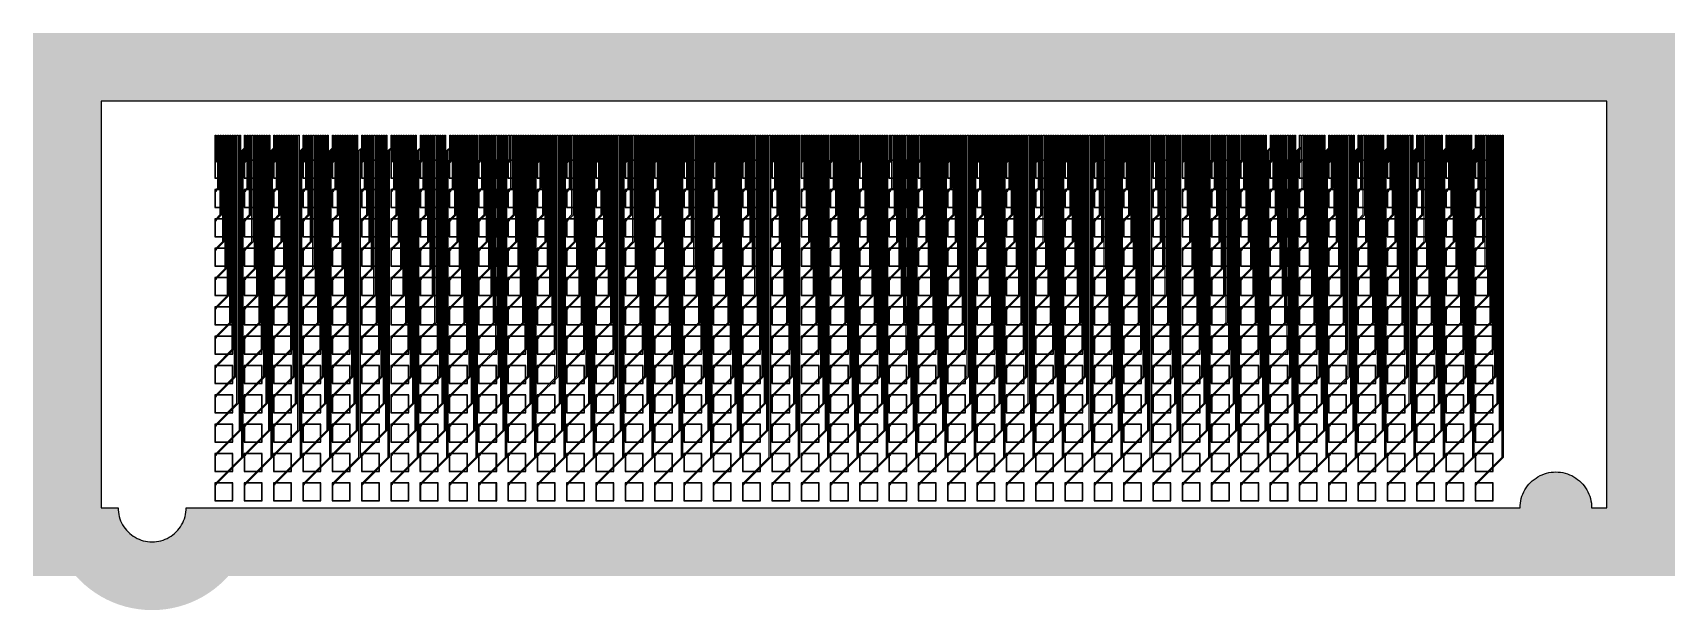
# Model space of a CAD drawing. Header units: metres. Extents: x -534 to 4285, y 130 to 1822.
import ezdxf

# ---------------------------------------------------------------- set-up
doc = ezdxf.new("R2010")
doc.units = ezdxf.units.M
for name, color, linetype in [('Etching', 1, 'CONTINUOUS'), ('EtchingPad', 2, 'CONTINUOUS'), ('Metal1', 4, 'CONTINUOUS'), ('Metal2', 3, 'CONTINUOUS'), ('Polyimide', 7, 'CONTINUOUS'), ('Polyimide_Negative', 5, 'CONTINUOUS')]:
    doc.layers.add(name, color=color, linetype=linetype)

msp = doc.modelspace()

# ---------------------------------------------------------------- hatches: boundary and pattern name
at = {"layer": 'Polyimide_Negative'}
h = msp.add_hatch(color=5, dxfattribs=at)
h.paths.add_polyline_path([(-534, 1822.5), (4285, 1822.5), (4285, 230), (39.6, 230), (28.2, 217.8), (13.9, 204.4), (-1.3, 191.9), (-17.3, 180.5), (-33.9, 170.1), (-51.3, 160.8), (-69.2, 152.7), (-87.5, 145.8), (-106.3, 140.1), (-125.5, 135.7), (-144.8, 132.5), (-164.4, 130.5), (-184, 129.9), (-203.6, 130.5), (-223.2, 132.5), (-242.5, 135.7), (-261.7, 140.1), (-280.5, 145.8), (-298.8, 152.7), (-316.7, 160.8), (-334.1, 170.1), (-350.7, 180.5), (-366.7, 191.9), (-381.9, 204.4), (-396.2, 217.8), (-407.6, 230), (-534, 230), (-534, 1822.5)])
h.paths.add_polyline_path([(-284, 430), (-283.8, 423.5), (-283.1, 416.9), (-282.1, 410.5), (-280.6, 404.1), (-278.7, 397.9), (-276.4, 391.7), (-273.7, 385.8), (-270.6, 380), (-267.1, 374.4), (-263.3, 369.1), (-259.2, 364.1), (-254.7, 359.3), (-249.9, 354.8), (-244.9, 350.7), (-239.6, 346.9), (-234, 343.4), (-228.2, 340.3), (-222.3, 337.6), (-216.1, 335.3), (-209.9, 333.4), (-203.5, 331.9), (-197.1, 330.9), (-190.5, 330.2), (-184, 330), (-177.5, 330.2), (-170.9, 330.9), (-164.5, 331.9), (-158.1, 333.4), (-151.9, 335.3), (-145.7, 337.6), (-139.8, 340.3), (-134, 343.4), (-128.4, 346.9), (-123.1, 350.7), (-118.1, 354.8), (-113.3, 359.3), (-108.8, 364.1), (-104.7, 369.1), (-100.9, 374.4), (-97.4, 380), (-94.3, 385.8), (-91.6, 391.7), (-89.3, 397.9), (-87.4, 404.1), (-85.9, 410.5), (-84.9, 416.9), (-84.2, 423.5), (-84, 430), (1965, 430), (3830, 430), (3830.2, 436.9), (3830.9, 443.7), (3832, 450.5), (3833.6, 457.2), (3835.6, 463.8), (3838, 470.2), (3840.8, 476.4), (3844.1, 482.5), (3847.7, 488.3), (3851.7, 493.9), (3856.1, 499.2), (3860.8, 504.2), (3865.8, 508.9), (3871.1, 513.3), (3876.7, 517.3), (3882.5, 520.9), (3888.6, 524.2), (3894.8, 527), (3901.2, 529.4), (3907.8, 531.4), (3914.5, 533), (3921.3, 534.1), (3928.1, 534.8), (3935, 535), (3941.9, 534.8), (3948.7, 534.1), (3955.5, 533), (3962.2, 531.4), (3968.8, 529.4), (3975.2, 527), (3981.4, 524.2), (3987.5, 520.9), (3993.3, 517.3), (3998.9, 513.3), (4004.2, 508.9), (4009.2, 504.2), (4013.9, 499.2), (4018.3, 493.9), (4022.3, 488.3), (4025.9, 482.5), (4029.2, 476.4), (4032, 470.2), (4034.4, 463.8), (4036.4, 457.2), (4038, 450.5), (4039.1, 443.7), (4039.8, 436.9), (4040, 430), (4085, 430), (4085, 1622.5), (-334, 1622.5), (-334, 430), (-284, 430)], flags=0)

# ---------------------------------------------------------------- linework, layer by layer
at = {"layer": 'Etching'}
for points in [[(5.2, 1446.2), (5.2, 1446.6), (5.2, 1446.9), (5.1, 1447.2), (4.9, 1447.5), (4.7, 1447.8), (4.5, 1448), (4.3, 1448.2), (4, 1448.4), (3.7, 1448.6), (3.4, 1448.7), (3.1, 1448.7), (2.7, 1448.8), (2.4, 1448.7), (2.1, 1448.7), (1.8, 1448.6), (1.5, 1448.4), (1.2, 1448.2), (1, 1448), (0.8, 1447.8), (0.6, 1447.5), (0.4, 1447.2), (0.3, 1446.9), (0.3, 1446.6), (0.2, 1446.2), (0.3, 1445.9), (0.3, 1445.6), (0.4, 1445.3), (0.6, 1445), (0.8, 1444.7), (1, 1444.5), (1.2, 1444.3), (1.5, 1444.1), (1.8, 1443.9), (2.1, 1443.8), (2.4, 1443.8), (2.7, 1443.8), (3.1, 1443.8), (3.4, 1443.8), (3.7, 1443.9), (4, 1444.1), (4.3, 1444.3), (4.5, 1444.5), (4.7, 1444.7), (4.9, 1445), (5.1, 1445.3), (5.2, 1445.6), (5.2, 1445.9), (5.2, 1446.2)], [(91.2, 1446.2), (91.2, 1446.6), (91.2, 1446.9), (91.1, 1447.2), (90.9, 1447.5), (90.7, 1447.8), (90.5, 1448), (90.3, 1448.2), (90, 1448.4), (89.7, 1448.6), (89.4, 1448.7), (89.1, 1448.7), (88.8, 1448.8), (88.4, 1448.7), (88.1, 1448.7), (87.8, 1448.6), (87.5, 1448.4), (87.2, 1448.2), (87, 1448), (86.8, 1447.8), (86.6, 1447.5), (86.4, 1447.2), (86.3, 1446.9), (86.3, 1446.6), (86.2, 1446.2), (86.3, 1445.9), (86.3, 1445.6), (86.4, 1445.3), (86.6, 1445), (86.8, 1444.7), (87, 1444.5), (87.2, 1444.3), (87.5, 1444.1), (87.8, 1443.9), (88.1, 1443.8), (88.4, 1443.8), (88.8, 1443.8), (89.1, 1443.8), (89.4, 1443.8), (89.7, 1443.9), (90, 1444.1), (90.3, 1444.3), (90.5, 1444.5), (90.7, 1444.7), (90.9, 1445), (91.1, 1445.3), (91.2, 1445.6), (91.2, 1445.9), (91.2, 1446.2)], [(177.2, 1446.2), (177.2, 1446.6), (177.2, 1446.9), (177.1, 1447.2), (176.9, 1447.5), (176.7, 1447.8), (176.5, 1448), (176.3, 1448.2), (176, 1448.4), (175.7, 1448.6), (175.4, 1448.7), (175.1, 1448.7), (174.8, 1448.8), (174.4, 1448.7), (174.1, 1448.7), (173.8, 1448.6), (173.5, 1448.4), (173.2, 1448.2), (173, 1448), (172.8, 1447.8), (172.6, 1447.5), (172.4, 1447.2), (172.3, 1446.9), (172.3, 1446.6), (172.2, 1446.2), (172.3, 1445.9), (172.3, 1445.6), (172.4, 1445.3), (172.6, 1445), (172.8, 1444.7), (173, 1444.5), (173.2, 1444.3), (173.5, 1444.1), (173.8, 1443.9), (174.1, 1443.8), (174.4, 1443.8), (174.8, 1443.8), (175.1, 1443.8), (175.4, 1443.8), (175.7, 1443.9), (176, 1444.1), (176.3, 1444.3), (176.5, 1444.5), (176.7, 1444.7), (176.9, 1445), (177.1, 1445.3), (177.2, 1445.6), (177.2, 1445.9), (177.2, 1446.2)], [(263.2, 1446.2), (263.2, 1446.6), (263.2, 1446.9), (263.1, 1447.2), (262.9, 1447.5), (262.7, 1447.8), (262.5, 1448), (262.3, 1448.2), (262, 1448.4), (261.7, 1448.6), (261.4, 1448.7), (261.1, 1448.7), (260.8, 1448.8), (260.4, 1448.7), (260.1, 1448.7), (259.8, 1448.6), (259.5, 1448.4), (259.2, 1448.2), (259, 1448), (258.8, 1447.8), (258.6, 1447.5), (258.4, 1447.2), (258.3, 1446.9), (258.3, 1446.6), (258.2, 1446.2), (258.3, 1445.9), (258.3, 1445.6), (258.4, 1445.3), (258.6, 1445), (258.8, 1444.7), (259, 1444.5), (259.2, 1444.3), (259.5, 1444.1), (259.8, 1443.9), (260.1, 1443.8), (260.4, 1443.8), (260.8, 1443.8), (261.1, 1443.8), (261.4, 1443.8), (261.7, 1443.9), (262, 1444.1), (262.3, 1444.3), (262.5, 1444.5), (262.7, 1444.7), (262.9, 1445), (263.1, 1445.3), (263.2, 1445.6), (263.2, 1445.9), (263.2, 1446.2)], [(349.2, 1446.2), (349.2, 1446.6), (349.2, 1446.9), (349.1, 1447.2), (348.9, 1447.5), (348.7, 1447.8), (348.5, 1448), (348.3, 1448.2), (348, 1448.4), (347.7, 1448.6), (347.4, 1448.7), (347.1, 1448.7), (346.8, 1448.8), (346.4, 1448.7), (346.1, 1448.7), (345.8, 1448.6), (345.5, 1448.4), (345.2, 1448.2), (345, 1448), (344.8, 1447.8), (344.6, 1447.5), (344.4, 1447.2), (344.3, 1446.9), (344.3, 1446.6), (344.2, 1446.2), (344.3, 1445.9), (344.3, 1445.6), (344.4, 1445.3), (344.6, 1445), (344.8, 1444.7), (345, 1444.5), (345.2, 1444.3), (345.5, 1444.1), (345.8, 1443.9), (346.1, 1443.8), (346.4, 1443.8), (346.8, 1443.8), (347.1, 1443.8), (347.4, 1443.8), (347.7, 1443.9), (348, 1444.1), (348.3, 1444.3), (348.5, 1444.5), (348.7, 1444.7), (348.9, 1445), (349.1, 1445.3), (349.2, 1445.6), (349.2, 1445.9), (349.2, 1446.2)], [(435.2, 1446.2), (435.2, 1446.6), (435.2, 1446.9), (435.1, 1447.2), (434.9, 1447.5), (434.7, 1447.8), (434.5, 1448), (434.3, 1448.2), (434, 1448.4), (433.7, 1448.6), (433.4, 1448.7), (433.1, 1448.7), (432.8, 1448.8), (432.4, 1448.7), (432.1, 1448.7), (431.8, 1448.6), (431.5, 1448.4), (431.2, 1448.2), (431, 1448), (430.8, 1447.8), (430.6, 1447.5), (430.4, 1447.2), (430.3, 1446.9), (430.3, 1446.6), (430.2, 1446.2), (430.3, 1445.9), (430.3, 1445.6), (430.4, 1445.3), (430.6, 1445), (430.8, 1444.7), (431, 1444.5), (431.2, 1444.3), (431.5, 1444.1), (431.8, 1443.9), (432.1, 1443.8), (432.4, 1443.8), (432.8, 1443.8), (433.1, 1443.8), (433.4, 1443.8), (433.7, 1443.9), (434, 1444.1), (434.3, 1444.3), (434.5, 1444.5), (434.7, 1444.7), (434.9, 1445), (435.1, 1445.3), (435.2, 1445.6), (435.2, 1445.9), (435.2, 1446.2)], [(521.2, 1446.2), (521.2, 1446.6), (521.2, 1446.9), (521.1, 1447.2), (520.9, 1447.5), (520.7, 1447.8), (520.5, 1448), (520.3, 1448.2), (520, 1448.4), (519.7, 1448.6), (519.4, 1448.7), (519.1, 1448.7), (518.8, 1448.8), (518.4, 1448.7), (518.1, 1448.7), (517.8, 1448.6), (517.5, 1448.4), (517.2, 1448.2), (517, 1448), (516.8, 1447.8), (516.6, 1447.5), (516.4, 1447.2), (516.3, 1446.9), (516.3, 1446.6), (516.2, 1446.2), (516.3, 1445.9), (516.3, 1445.6), (516.4, 1445.3), (516.6, 1445), (516.8, 1444.7), (517, 1444.5), (517.2, 1444.3), (517.5, 1444.1), (517.8, 1443.9), (518.1, 1443.8), (518.4, 1443.8), (518.8, 1443.8), (519.1, 1443.8), (519.4, 1443.8), (519.7, 1443.9), (520, 1444.1), (520.3, 1444.3), (520.5, 1444.5), (520.7, 1444.7), (520.9, 1445), (521.1, 1445.3), (521.2, 1445.6), (521.2, 1445.9), (521.2, 1446.2)], [(607.2, 1446.2), (607.2, 1446.6), (607.2, 1446.9), (607.1, 1447.2), (606.9, 1447.5), (606.7, 1447.8), (606.5, 1448), (606.3, 1448.2), (606, 1448.4), (605.7, 1448.6), (605.4, 1448.7), (605.1, 1448.7), (604.8, 1448.8), (604.4, 1448.7), (604.1, 1448.7), (603.8, 1448.6), (603.5, 1448.4), (603.2, 1448.2), (603, 1448), (602.8, 1447.8), (602.6, 1447.5), (602.4, 1447.2), (602.3, 1446.9), (602.3, 1446.6), (602.2, 1446.2), (602.3, 1445.9), (602.3, 1445.6), (602.4, 1445.3), (602.6, 1445), (602.8, 1444.7), (603, 1444.5), (603.2, 1444.3), (603.5, 1444.1), (603.8, 1443.9), (604.1, 1443.8), (604.4, 1443.8), (604.8, 1443.8), (605.1, 1443.8), (605.4, 1443.8), (605.7, 1443.9), (606, 1444.1), (606.3, 1444.3), (606.5, 1444.5), (606.7, 1444.7), (606.9, 1445), (607.1, 1445.3), (607.2, 1445.6), (607.2, 1445.9), (607.2, 1446.2)], [(693.2, 1446.2), (693.2, 1446.6), (693.2, 1446.9), (693.1, 1447.2), (692.9, 1447.5), (692.7, 1447.8), (692.5, 1448), (692.3, 1448.2), (692, 1448.4), (691.7, 1448.6), (691.4, 1448.7), (691.1, 1448.7), (690.8, 1448.8), (690.4, 1448.7), (690.1, 1448.7), (689.8, 1448.6), (689.5, 1448.4), (689.2, 1448.2), (689, 1448), (688.8, 1447.8), (688.6, 1447.5), (688.4, 1447.2), (688.3, 1446.9), (688.3, 1446.6), (688.2, 1446.2), (688.3, 1445.9), (688.3, 1445.6), (688.4, 1445.3), (688.6, 1445), (688.8, 1444.7), (689, 1444.5), (689.2, 1444.3), (689.5, 1444.1), (689.8, 1443.9), (690.1, 1443.8), (690.4, 1443.8), (690.8, 1443.8), (691.1, 1443.8), (691.4, 1443.8), (691.7, 1443.9), (692, 1444.1), (692.3, 1444.3), (692.5, 1444.5), (692.7, 1444.7), (692.9, 1445), (693.1, 1445.3), (693.2, 1445.6), (693.2, 1445.9), (693.2, 1446.2)], [(779.2, 1446.2), (779.2, 1446.6), (779.2, 1446.9), (779.1, 1447.2), (778.9, 1447.5), (778.7, 1447.8), (778.5, 1448), (778.3, 1448.2), (778, 1448.4), (777.7, 1448.6), (777.4, 1448.7), (777.1, 1448.7), (776.8, 1448.8), (776.4, 1448.7), (776.1, 1448.7), (775.8, 1448.6), (775.5, 1448.4), (775.2, 1448.2), (775, 1448), (774.8, 1447.8), (774.6, 1447.5), (774.4, 1447.2), (774.3, 1446.9), (774.3, 1446.6), (774.2, 1446.2), (774.3, 1445.9), (774.3, 1445.6), (774.4, 1445.3), (774.6, 1445), (774.8, 1444.7), (775, 1444.5), (775.2, 1444.3), (775.5, 1444.1), (775.8, 1443.9), (776.1, 1443.8), (776.4, 1443.8), (776.8, 1443.8), (777.1, 1443.8), (777.4, 1443.8), (777.7, 1443.9), (778, 1444.1), (778.3, 1444.3), (778.5, 1444.5), (778.7, 1444.7), (778.9, 1445), (779.1, 1445.3), (779.2, 1445.6), (779.2, 1445.9), (779.2, 1446.2)], [(865.2, 1446.2), (865.2, 1446.6), (865.2, 1446.9), (865.1, 1447.2), (864.9, 1447.5), (864.7, 1447.8), (864.5, 1448), (864.3, 1448.2), (864, 1448.4), (863.7, 1448.6), (863.4, 1448.7), (863.1, 1448.7), (862.8, 1448.8), (862.4, 1448.7), (862.1, 1448.7), (861.8, 1448.6), (861.5, 1448.4), (861.2, 1448.2), (861, 1448), (860.8, 1447.8), (860.6, 1447.5), (860.4, 1447.2), (860.3, 1446.9), (860.3, 1446.6), (860.2, 1446.2), (860.3, 1445.9), (860.3, 1445.6), (860.4, 1445.3), (860.6, 1445), (860.8, 1444.7), (861, 1444.5), (861.2, 1444.3), (861.5, 1444.1), (861.8, 1443.9), (862.1, 1443.8), (862.4, 1443.8), (862.8, 1443.8), (863.1, 1443.8), (863.4, 1443.8), (863.7, 1443.9), (864, 1444.1), (864.3, 1444.3), (864.5, 1444.5), (864.7, 1444.7), (864.9, 1445), (865.1, 1445.3), (865.2, 1445.6), (865.2, 1445.9), (865.2, 1446.2)], [(951.2, 1446.2), (951.2, 1446.6), (951.2, 1446.9), (951.1, 1447.2), (950.9, 1447.5), (950.7, 1447.8), (950.5, 1448), (950.3, 1448.2), (950, 1448.4), (949.7, 1448.6), (949.4, 1448.7), (949.1, 1448.7), (948.8, 1448.8), (948.4, 1448.7), (948.1, 1448.7), (947.8, 1448.6), (947.5, 1448.4), (947.2, 1448.2), (947, 1448), (946.8, 1447.8), (946.6, 1447.5), (946.4, 1447.2), (946.3, 1446.9), (946.3, 1446.6), (946.2, 1446.2), (946.3, 1445.9), (946.3, 1445.6), (946.4, 1445.3), (946.6, 1445), (946.8, 1444.7), (947, 1444.5), (947.2, 1444.3), (947.5, 1444.1), (947.8, 1443.9), (948.1, 1443.8), (948.4, 1443.8), (948.8, 1443.8), (949.1, 1443.8), (949.4, 1443.8), (949.7, 1443.9), (950, 1444.1), (950.3, 1444.3), (950.5, 1444.5), (950.7, 1444.7), (950.9, 1445), (951.1, 1445.3), (951.2, 1445.6), (951.2, 1445.9), (951.2, 1446.2)], [(1037.2, 1446.2), (1037.2, 1446.6), (1037.2, 1446.9), (1037.1, 1447.2), (1036.9, 1447.5), (1036.7, 1447.8), (1036.5, 1448), (1036.3, 1448.2), (1036, 1448.4), (1035.7, 1448.6), (1035.4, 1448.7), (1035.1, 1448.7), (1034.8, 1448.8), (1034.4, 1448.7), (1034.1, 1448.7), (1033.8, 1448.6), (1033.5, 1448.4), (1033.2, 1448.2), (1033, 1448), (1032.8, 1447.8), (1032.6, 1447.5), (1032.4, 1447.2), (1032.3, 1446.9), (1032.3, 1446.6), (1032.2, 1446.2), (1032.3, 1445.9), (1032.3, 1445.6), (1032.4, 1445.3), (1032.6, 1445), (1032.8, 1444.7), (1033, 1444.5), (1033.2, 1444.3), (1033.5, 1444.1), (1033.8, 1443.9), (1034.1, 1443.8), (1034.4, 1443.8), (1034.8, 1443.8), (1035.1, 1443.8), (1035.4, 1443.8), (1035.7, 1443.9), (1036, 1444.1), (1036.3, 1444.3), (1036.5, 1444.5), (1036.7, 1444.7), (1036.9, 1445), (1037.1, 1445.3), (1037.2, 1445.6), (1037.2, 1445.9), (1037.2, 1446.2)], [(1123.2, 1446.2), (1123.2, 1446.6), (1123.2, 1446.9), (1123.1, 1447.2), (1122.9, 1447.5), (1122.7, 1447.8), (1122.5, 1448), (1122.3, 1448.2), (1122, 1448.4), (1121.7, 1448.6), (1121.4, 1448.7), (1121.1, 1448.7), (1120.8, 1448.8), (1120.4, 1448.7), (1120.1, 1448.7), (1119.8, 1448.6), (1119.5, 1448.4), (1119.2, 1448.2), (1119, 1448), (1118.8, 1447.8), (1118.6, 1447.5), (1118.4, 1447.2), (1118.3, 1446.9), (1118.3, 1446.6), (1118.2, 1446.2), (1118.3, 1445.9), (1118.3, 1445.6), (1118.4, 1445.3), (1118.6, 1445), (1118.8, 1444.7), (1119, 1444.5), (1119.2, 1444.3), (1119.5, 1444.1), (1119.8, 1443.9), (1120.1, 1443.8), (1120.4, 1443.8), (1120.8, 1443.8), (1121.1, 1443.8), (1121.4, 1443.8), (1121.7, 1443.9), (1122, 1444.1), (1122.3, 1444.3), (1122.5, 1444.5), (1122.7, 1444.7), (1122.9, 1445), (1123.1, 1445.3), (1123.2, 1445.6), (1123.2, 1445.9), (1123.2, 1446.2)], [(1209.2, 1446.2), (1209.2, 1446.6), (1209.2, 1446.9), (1209.1, 1447.2), (1208.9, 1447.5), (1208.7, 1447.8), (1208.5, 1448), (1208.3, 1448.2), (1208, 1448.4), (1207.7, 1448.6), (1207.4, 1448.7), (1207.1, 1448.7), (1206.8, 1448.8), (1206.4, 1448.7), (1206.1, 1448.7), (1205.8, 1448.6), (1205.5, 1448.4), (1205.2, 1448.2), (1205, 1448), (1204.8, 1447.8), (1204.6, 1447.5), (1204.4, 1447.2), (1204.3, 1446.9), (1204.3, 1446.6), (1204.2, 1446.2), (1204.3, 1445.9), (1204.3, 1445.6), (1204.4, 1445.3), (1204.6, 1445), (1204.8, 1444.7), (1205, 1444.5), (1205.2, 1444.3), (1205.5, 1444.1), (1205.8, 1443.9), (1206.1, 1443.8), (1206.4, 1443.8), (1206.8, 1443.8), (1207.1, 1443.8), (1207.4, 1443.8), (1207.7, 1443.9), (1208, 1444.1), (1208.3, 1444.3), (1208.5, 1444.5), (1208.7, 1444.7), (1208.9, 1445), (1209.1, 1445.3), (1209.2, 1445.6), (1209.2, 1445.9), (1209.2, 1446.2)], [(1295.2, 1446.2), (1295.2, 1446.6), (1295.2, 1446.9), (1295.1, 1447.2), (1294.9, 1447.5), (1294.7, 1447.8), (1294.5, 1448), (1294.3, 1448.2), (1294, 1448.4), (1293.7, 1448.6), (1293.4, 1448.7), (1293.1, 1448.7), (1292.8, 1448.8), (1292.4, 1448.7), (1292.1, 1448.7), (1291.8, 1448.6), (1291.5, 1448.4), (1291.2, 1448.2), (1291, 1448), (1290.8, 1447.8), (1290.6, 1447.5), (1290.4, 1447.2), (1290.3, 1446.9), (1290.3, 1446.6), (1290.2, 1446.2), (1290.3, 1445.9), (1290.3, 1445.6), (1290.4, 1445.3), (1290.6, 1445), (1290.8, 1444.7), (1291, 1444.5), (1291.2, 1444.3), (1291.5, 1444.1), (1291.8, 1443.9), (1292.1, 1443.8), (1292.4, 1443.8), (1292.8, 1443.8), (1293.1, 1443.8), (1293.4, 1443.8), (1293.7, 1443.9), (1294, 1444.1), (1294.3, 1444.3), (1294.5, 1444.5), (1294.7, 1444.7), (1294.9, 1445), (1295.1, 1445.3), (1295.2, 1445.6), (1295.2, 1445.9), (1295.2, 1446.2)], [(1381.2, 1446.2), (1381.2, 1446.6), (1381.2, 1446.9), (1381.1, 1447.2), (1380.9, 1447.5), (1380.7, 1447.8), (1380.5, 1448), (1380.3, 1448.2), (1380, 1448.4), (1379.7, 1448.6), (1379.4, 1448.7), (1379.1, 1448.7), (1378.8, 1448.8), (1378.4, 1448.7), (1378.1, 1448.7), (1377.8, 1448.6), (1377.5, 1448.4), (1377.2, 1448.2), (1377, 1448), (1376.8, 1447.8), (1376.6, 1447.5), (1376.4, 1447.2), (1376.3, 1446.9), (1376.3, 1446.6), (1376.2, 1446.2), (1376.3, 1445.9), (1376.3, 1445.6), (1376.4, 1445.3), (1376.6, 1445), (1376.8, 1444.7), (1377, 1444.5), (1377.2, 1444.3), (1377.5, 1444.1), (1377.8, 1443.9), (1378.1, 1443.8), (1378.4, 1443.8), (1378.8, 1443.8), (1379.1, 1443.8), (1379.4, 1443.8), (1379.7, 1443.9), (1380, 1444.1), (1380.3, 1444.3), (1380.5, 1444.5), (1380.7, 1444.7), (1380.9, 1445), (1381.1, 1445.3), (1381.2, 1445.6), (1381.2, 1445.9), (1381.2, 1446.2)], [(1467.2, 1446.2), (1467.2, 1446.6), (1467.2, 1446.9), (1467.1, 1447.2), (1466.9, 1447.5), (1466.7, 1447.8), (1466.5, 1448), (1466.3, 1448.2), (1466, 1448.4), (1465.7, 1448.6), (1465.4, 1448.7), (1465.1, 1448.7), (1464.8, 1448.8), (1464.4, 1448.7), (1464.1, 1448.7), (1463.8, 1448.6), (1463.5, 1448.4), (1463.2, 1448.2), (1463, 1448), (1462.8, 1447.8), (1462.6, 1447.5), (1462.4, 1447.2), (1462.3, 1446.9), (1462.3, 1446.6), (1462.2, 1446.2), (1462.3, 1445.9), (1462.3, 1445.6), (1462.4, 1445.3), (1462.6, 1445), (1462.8, 1444.7), (1463, 1444.5), (1463.2, 1444.3), (1463.5, 1444.1), (1463.8, 1443.9), (1464.1, 1443.8), (1464.4, 1443.8), (1464.8, 1443.8), (1465.1, 1443.8), (1465.4, 1443.8), (1465.7, 1443.9), (1466, 1444.1), (1466.3, 1444.3), (1466.5, 1444.5), (1466.7, 1444.7), (1466.9, 1445), (1467.1, 1445.3), (1467.2, 1445.6), (1467.2, 1445.9), (1467.2, 1446.2)], [(1553.2, 1446.2), (1553.2, 1446.6), (1553.2, 1446.9), (1553.1, 1447.2), (1552.9, 1447.5), (1552.7, 1447.8), (1552.5, 1448), (1552.3, 1448.2), (1552, 1448.4), (1551.7, 1448.6), (1551.4, 1448.7), (1551.1, 1448.7), (1550.8, 1448.8), (1550.4, 1448.7), (1550.1, 1448.7), (1549.8, 1448.6), (1549.5, 1448.4), (1549.2, 1448.2), (1549, 1448), (1548.8, 1447.8), (1548.6, 1447.5), (1548.4, 1447.2), (1548.3, 1446.9), (1548.3, 1446.6), (1548.2, 1446.2), (1548.3, 1445.9), (1548.3, 1445.6), (1548.4, 1445.3), (1548.6, 1445), (1548.8, 1444.7), (1549, 1444.5), (1549.2, 1444.3), (1549.5, 1444.1), (1549.8, 1443.9), (1550.1, 1443.8), (1550.4, 1443.8), (1550.8, 1443.8), (1551.1, 1443.8), (1551.4, 1443.8), (1551.7, 1443.9), (1552, 1444.1), (1552.3, 1444.3), (1552.5, 1444.5), (1552.7, 1444.7), (1552.9, 1445), (1553.1, 1445.3), (1553.2, 1445.6), (1553.2, 1445.9), (1553.2, 1446.2)], [(1639.2, 1446.2), (1639.2, 1446.6), (1639.2, 1446.9), (1639.1, 1447.2), (1638.9, 1447.5), (1638.7, 1447.8), (1638.5, 1448), (1638.3, 1448.2), (1638, 1448.4), (1637.7, 1448.6), (1637.4, 1448.7), (1637.1, 1448.7), (1636.8, 1448.8), (1636.4, 1448.7), (1636.1, 1448.7), (1635.8, 1448.6), (1635.5, 1448.4), (1635.2, 1448.2), (1635, 1448), (1634.8, 1447.8), (1634.6, 1447.5), (1634.4, 1447.2), (1634.3, 1446.9), (1634.3, 1446.6), (1634.2, 1446.2), (1634.3, 1445.9), (1634.3, 1445.6), (1634.4, 1445.3), (1634.6, 1445), (1634.8, 1444.7), (1635, 1444.5), (1635.2, 1444.3), (1635.5, 1444.1), (1635.8, 1443.9), (1636.1, 1443.8), (1636.4, 1443.8), (1636.8, 1443.8), (1637.1, 1443.8), (1637.4, 1443.8), (1637.7, 1443.9), (1638, 1444.1), (1638.3, 1444.3), (1638.5, 1444.5), (1638.7, 1444.7), (1638.9, 1445), (1639.1, 1445.3), (1639.2, 1445.6), (1639.2, 1445.9), (1639.2, 1446.2)], [(1725.2, 1446.2), (1725.2, 1446.6), (1725.2, 1446.9), (1725.1, 1447.2), (1724.9, 1447.5), (1724.7, 1447.8), (1724.5, 1448), (1724.3, 1448.2), (1724, 1448.4), (1723.7, 1448.6), (1723.4, 1448.7), (1723.1, 1448.7), (1722.8, 1448.8), (1722.4, 1448.7), (1722.1, 1448.7), (1721.8, 1448.6), (1721.5, 1448.4), (1721.2, 1448.2), (1721, 1448), (1720.8, 1447.8), (1720.6, 1447.5), (1720.4, 1447.2), (1720.3, 1446.9), (1720.3, 1446.6), (1720.2, 1446.2), (1720.3, 1445.9), (1720.3, 1445.6), (1720.4, 1445.3), (1720.6, 1445), (1720.8, 1444.7), (1721, 1444.5), (1721.2, 1444.3), (1721.5, 1444.1), (1721.8, 1443.9), (1722.1, 1443.8), (1722.4, 1443.8), (1722.8, 1443.8), (1723.1, 1443.8), (1723.4, 1443.8), (1723.7, 1443.9), (1724, 1444.1), (1724.3, 1444.3), (1724.5, 1444.5), (1724.7, 1444.7), (1724.9, 1445), (1725.1, 1445.3), (1725.2, 1445.6), (1725.2, 1445.9), (1725.2, 1446.2)], [(1811.2, 1446.2), (1811.2, 1446.6), (1811.2, 1446.9), (1811.1, 1447.2), (1810.9, 1447.5), (1810.7, 1447.8), (1810.5, 1448), (1810.3, 1448.2), (1810, 1448.4), (1809.7, 1448.6), (1809.4, 1448.7), (1809.1, 1448.7), (1808.8, 1448.8), (1808.4, 1448.7), (1808.1, 1448.7), (1807.8, 1448.6), (1807.5, 1448.4), (1807.2, 1448.2), (1807, 1448), (1806.8, 1447.8), (1806.6, 1447.5), (1806.4, 1447.2), (1806.3, 1446.9), (1806.3, 1446.6), (1806.2, 1446.2), (1806.3, 1445.9), (1806.3, 1445.6), (1806.4, 1445.3), (1806.6, 1445), (1806.8, 1444.7), (1807, 1444.5), (1807.2, 1444.3), (1807.5, 1444.1), (1807.8, 1443.9), (1808.1, 1443.8), (1808.4, 1443.8), (1808.8, 1443.8), (1809.1, 1443.8), (1809.4, 1443.8), (1809.7, 1443.9), (1810, 1444.1), (1810.3, 1444.3), (1810.5, 1444.5), (1810.7, 1444.7), (1810.9, 1445), (1811.1, 1445.3), (1811.2, 1445.6), (1811.2, 1445.9), (1811.2, 1446.2)], [(1897.2, 1446.2), (1897.2, 1446.6), (1897.2, 1446.9), (1897.1, 1447.2), (1896.9, 1447.5), (1896.7, 1447.8), (1896.5, 1448), (1896.3, 1448.2), (1896, 1448.4), (1895.7, 1448.6), (1895.4, 1448.7), (1895.1, 1448.7), (1894.8, 1448.8), (1894.4, 1448.7), (1894.1, 1448.7), (1893.8, 1448.6), (1893.5, 1448.4), (1893.2, 1448.2), (1893, 1448), (1892.8, 1447.8), (1892.6, 1447.5), (1892.4, 1447.2), (1892.3, 1446.9), (1892.3, 1446.6), (1892.2, 1446.2), (1892.3, 1445.9), (1892.3, 1445.6), (1892.4, 1445.3), (1892.6, 1445), (1892.8, 1444.7), (1893, 1444.5), (1893.2, 1444.3), (1893.5, 1444.1), (1893.8, 1443.9), (1894.1, 1443.8), (1894.4, 1443.8), (1894.8, 1443.8), (1895.1, 1443.8), (1895.4, 1443.8), (1895.7, 1443.9), (1896, 1444.1), (1896.3, 1444.3), (1896.5, 1444.5), (1896.7, 1444.7), (1896.9, 1445), (1897.1, 1445.3), (1897.2, 1445.6), (1897.2, 1445.9), (1897.2, 1446.2)], [(1983.2, 1446.2), (1983.2, 1446.6), (1983.2, 1446.9), (1983.1, 1447.2), (1982.9, 1447.5), (1982.7, 1447.8), (1982.5, 1448), (1982.3, 1448.2), (1982, 1448.4), (1981.7, 1448.6), (1981.4, 1448.7), (1981.1, 1448.7), (1980.8, 1448.8), (1980.4, 1448.7), (1980.1, 1448.7), (1979.8, 1448.6), (1979.5, 1448.4), (1979.2, 1448.2), (1979, 1448), (1978.8, 1447.8), (1978.6, 1447.5), (1978.4, 1447.2), (1978.3, 1446.9), (1978.3, 1446.6), (1978.2, 1446.2), (1978.3, 1445.9), (1978.3, 1445.6), (1978.4, 1445.3), (1978.6, 1445), (1978.8, 1444.7), (1979, 1444.5), (1979.2, 1444.3), (1979.5, 1444.1), (1979.8, 1443.9), (1980.1, 1443.8), (1980.4, 1443.8), (1980.8, 1443.8), (1981.1, 1443.8), (1981.4, 1443.8), (1981.7, 1443.9), (1982, 1444.1), (1982.3, 1444.3), (1982.5, 1444.5), (1982.7, 1444.7), (1982.9, 1445), (1983.1, 1445.3), (1983.2, 1445.6), (1983.2, 1445.9), (1983.2, 1446.2)], [(2069.2, 1446.2), (2069.2, 1446.6), (2069.2, 1446.9), (2069.1, 1447.2), (2068.9, 1447.5), (2068.7, 1447.8), (2068.5, 1448), (2068.3, 1448.2), (2068, 1448.4), (2067.7, 1448.6), (2067.4, 1448.7), (2067.1, 1448.7), (2066.8, 1448.8), (2066.4, 1448.7), (2066.1, 1448.7), (2065.8, 1448.6), (2065.5, 1448.4), (2065.2, 1448.2), (2065, 1448), (2064.8, 1447.8), (2064.6, 1447.5), (2064.4, 1447.2), (2064.3, 1446.9), (2064.3, 1446.6), (2064.2, 1446.2), (2064.3, 1445.9), (2064.3, 1445.6), (2064.4, 1445.3), (2064.6, 1445), (2064.8, 1444.7), (2065, 1444.5), (2065.2, 1444.3), (2065.5, 1444.1), (2065.8, 1443.9), (2066.1, 1443.8), (2066.4, 1443.8), (2066.8, 1443.8), (2067.1, 1443.8), (2067.4, 1443.8), (2067.7, 1443.9), (2068, 1444.1), (2068.3, 1444.3), (2068.5, 1444.5), (2068.7, 1444.7), (2068.9, 1445), (2069.1, 1445.3), (2069.2, 1445.6), (2069.2, 1445.9), (2069.2, 1446.2)], [(2155.2, 1446.2), (2155.2, 1446.6), (2155.2, 1446.9), (2155.1, 1447.2), (2154.9, 1447.5), (2154.7, 1447.8), (2154.5, 1448), (2154.3, 1448.2), (2154, 1448.4), (2153.7, 1448.6), (2153.4, 1448.7), (2153.1, 1448.7), (2152.8, 1448.8), (2152.4, 1448.7), (2152.1, 1448.7), (2151.8, 1448.6), (2151.5, 1448.4), (2151.2, 1448.2), (2151, 1448), (2150.8, 1447.8), (2150.6, 1447.5), (2150.4, 1447.2), (2150.3, 1446.9), (2150.3, 1446.6), (2150.2, 1446.2), (2150.3, 1445.9), (2150.3, 1445.6), (2150.4, 1445.3), (2150.6, 1445), (2150.8, 1444.7), (2151, 1444.5), (2151.2, 1444.3), (2151.5, 1444.1), (2151.8, 1443.9), (2152.1, 1443.8), (2152.4, 1443.8), (2152.8, 1443.8), (2153.1, 1443.8), (2153.4, 1443.8), (2153.7, 1443.9), (2154, 1444.1), (2154.3, 1444.3), (2154.5, 1444.5), (2154.7, 1444.7), (2154.9, 1445), (2155.1, 1445.3), (2155.2, 1445.6), (2155.2, 1445.9), (2155.2, 1446.2)], [(2241.2, 1446.2), (2241.2, 1446.6), (2241.2, 1446.9), (2241.1, 1447.2), (2240.9, 1447.5), (2240.7, 1447.8), (2240.5, 1448), (2240.3, 1448.2), (2240, 1448.4), (2239.7, 1448.6), (2239.4, 1448.7), (2239.1, 1448.7), (2238.8, 1448.8), (2238.4, 1448.7), (2238.1, 1448.7), (2237.8, 1448.6), (2237.5, 1448.4), (2237.2, 1448.2), (2237, 1448), (2236.8, 1447.8), (2236.6, 1447.5), (2236.4, 1447.2), (2236.3, 1446.9), (2236.3, 1446.6), (2236.2, 1446.2), (2236.3, 1445.9), (2236.3, 1445.6), (2236.4, 1445.3), (2236.6, 1445), (2236.8, 1444.7), (2237, 1444.5), (2237.2, 1444.3), (2237.5, 1444.1), (2237.8, 1443.9), (2238.1, 1443.8), (2238.4, 1443.8), (2238.8, 1443.8), (2239.1, 1443.8), (2239.4, 1443.8), (2239.7, 1443.9), (2240, 1444.1), (2240.3, 1444.3), (2240.5, 1444.5), (2240.7, 1444.7), (2240.9, 1445), (2241.1, 1445.3), (2241.2, 1445.6), (2241.2, 1445.9), (2241.2, 1446.2)], [(2327.2, 1446.2), (2327.2, 1446.6), (2327.2, 1446.9), (2327.1, 1447.2), (2326.9, 1447.5), (2326.7, 1447.8), (2326.5, 1448), (2326.3, 1448.2), (2326, 1448.4), (2325.7, 1448.6), (2325.4, 1448.7), (2325.1, 1448.7), (2324.8, 1448.8), (2324.4, 1448.7), (2324.1, 1448.7), (2323.8, 1448.6), (2323.5, 1448.4), (2323.2, 1448.2), (2323, 1448), (2322.8, 1447.8), (2322.6, 1447.5), (2322.4, 1447.2), (2322.3, 1446.9), (2322.3, 1446.6), (2322.2, 1446.2), (2322.3, 1445.9), (2322.3, 1445.6), (2322.4, 1445.3), (2322.6, 1445), (2322.8, 1444.7), (2323, 1444.5), (2323.2, 1444.3), (2323.5, 1444.1), (2323.8, 1443.9), (2324.1, 1443.8), (2324.4, 1443.8), (2324.8, 1443.8), (2325.1, 1443.8), (2325.4, 1443.8), (2325.7, 1443.9), (2326, 1444.1), (2326.3, 1444.3), (2326.5, 1444.5), (2326.7, 1444.7), (2326.9, 1445), (2327.1, 1445.3), (2327.2, 1445.6), (2327.2, 1445.9), (2327.2, 1446.2)], [(2413.2, 1446.2), (2413.2, 1446.6), (2413.2, 1446.9), (2413.1, 1447.2), (2412.9, 1447.5), (2412.7, 1447.8), (2412.5, 1448), (2412.3, 1448.2), (2412, 1448.4), (2411.7, 1448.6), (2411.4, 1448.7), (2411.1, 1448.7), (2410.8, 1448.8), (2410.4, 1448.7), (2410.1, 1448.7), (2409.8, 1448.6), (2409.5, 1448.4), (2409.2, 1448.2), (2409, 1448), (2408.8, 1447.8), (2408.6, 1447.5), (2408.4, 1447.2), (2408.3, 1446.9), (2408.3, 1446.6), (2408.2, 1446.2), (2408.3, 1445.9), (2408.3, 1445.6), (2408.4, 1445.3), (2408.6, 1445), (2408.8, 1444.7), (2409, 1444.5), (2409.2, 1444.3), (2409.5, 1444.1), (2409.8, 1443.9), (2410.1, 1443.8), (2410.4, 1443.8), (2410.8, 1443.8), (2411.1, 1443.8), (2411.4, 1443.8), (2411.7, 1443.9), (2412, 1444.1), (2412.3, 1444.3), (2412.5, 1444.5), (2412.7, 1444.7), (2412.9, 1445), (2413.1, 1445.3), (2413.2, 1445.6), (2413.2, 1445.9), (2413.2, 1446.2)], [(2499.2, 1446.2), (2499.2, 1446.6), (2499.2, 1446.9), (2499.1, 1447.2), (2498.9, 1447.5), (2498.7, 1447.8), (2498.5, 1448), (2498.3, 1448.2), (2498, 1448.4), (2497.7, 1448.6), (2497.4, 1448.7), (2497.1, 1448.7), (2496.8, 1448.8), (2496.4, 1448.7), (2496.1, 1448.7), (2495.8, 1448.6), (2495.5, 1448.4), (2495.2, 1448.2), (2495, 1448), (2494.8, 1447.8), (2494.6, 1447.5), (2494.4, 1447.2), (2494.3, 1446.9), (2494.3, 1446.6), (2494.2, 1446.2), (2494.3, 1445.9), (2494.3, 1445.6), (2494.4, 1445.3), (2494.6, 1445), (2494.8, 1444.7), (2495, 1444.5), (2495.2, 1444.3), (2495.5, 1444.1), (2495.8, 1443.9), (2496.1, 1443.8), (2496.4, 1443.8), (2496.8, 1443.8), (2497.1, 1443.8), (2497.4, 1443.8), (2497.7, 1443.9), (2498, 1444.1), (2498.3, 1444.3), (2498.5, 1444.5), (2498.7, 1444.7), (2498.9, 1445), (2499.1, 1445.3), (2499.2, 1445.6), (2499.2, 1445.9), (2499.2, 1446.2)], [(2585.2, 1446.2), (2585.2, 1446.6), (2585.2, 1446.9), (2585.1, 1447.2), (2584.9, 1447.5), (2584.7, 1447.8), (2584.5, 1448), (2584.3, 1448.2), (2584, 1448.4), (2583.7, 1448.6), (2583.4, 1448.7), (2583.1, 1448.7), (2582.8, 1448.8), (2582.4, 1448.7), (2582.1, 1448.7), (2581.8, 1448.6), (2581.5, 1448.4), (2581.2, 1448.2), (2581, 1448), (2580.8, 1447.8), (2580.6, 1447.5), (2580.4, 1447.2), (2580.3, 1446.9), (2580.3, 1446.6), (2580.2, 1446.2), (2580.3, 1445.9), (2580.3, 1445.6), (2580.4, 1445.3), (2580.6, 1445), (2580.8, 1444.7), (2581, 1444.5), (2581.2, 1444.3), (2581.5, 1444.1), (2581.8, 1443.9), (2582.1, 1443.8), (2582.4, 1443.8), (2582.8, 1443.8), (2583.1, 1443.8), (2583.4, 1443.8), (2583.7, 1443.9), (2584, 1444.1), (2584.3, 1444.3), (2584.5, 1444.5), (2584.7, 1444.7), (2584.9, 1445), (2585.1, 1445.3), (2585.2, 1445.6), (2585.2, 1445.9), (2585.2, 1446.2)], [(2671.2, 1446.2), (2671.2, 1446.6), (2671.2, 1446.9), (2671.1, 1447.2), (2670.9, 1447.5), (2670.7, 1447.8), (2670.5, 1448), (2670.3, 1448.2), (2670, 1448.4), (2669.7, 1448.6), (2669.4, 1448.7), (2669.1, 1448.7), (2668.8, 1448.8), (2668.4, 1448.7), (2668.1, 1448.7), (2667.8, 1448.6), (2667.5, 1448.4), (2667.2, 1448.2), (2667, 1448), (2666.8, 1447.8), (2666.6, 1447.5), (2666.4, 1447.2), (2666.3, 1446.9), (2666.3, 1446.6), (2666.2, 1446.2), (2666.3, 1445.9), (2666.3, 1445.6), (2666.4, 1445.3), (2666.6, 1445), (2666.8, 1444.7), (2667, 1444.5), (2667.2, 1444.3), (2667.5, 1444.1), (2667.8, 1443.9), (2668.1, 1443.8), (2668.4, 1443.8), (2668.8, 1443.8), (2669.1, 1443.8), (2669.4, 1443.8), (2669.7, 1443.9), (2670, 1444.1), (2670.3, 1444.3), (2670.5, 1444.5), (2670.7, 1444.7), (2670.9, 1445), (2671.1, 1445.3), (2671.2, 1445.6), (2671.2, 1445.9), (2671.2, 1446.2)], [(2757.2, 1446.2), (2757.2, 1446.6), (2757.2, 1446.9), (2757.1, 1447.2), (2756.9, 1447.5), (2756.7, 1447.8), (2756.5, 1448), (2756.3, 1448.2), (2756, 1448.4), (2755.7, 1448.6), (2755.4, 1448.7), (2755.1, 1448.7), (2754.8, 1448.8), (2754.4, 1448.7), (2754.1, 1448.7), (2753.8, 1448.6), (2753.5, 1448.4), (2753.2, 1448.2), (2753, 1448), (2752.8, 1447.8), (2752.6, 1447.5), (2752.4, 1447.2), (2752.3, 1446.9), (2752.3, 1446.6), (2752.2, 1446.2), (2752.3, 1445.9), (2752.3, 1445.6), (2752.4, 1445.3), (2752.6, 1445), (2752.8, 1444.7), (2753, 1444.5), (2753.2, 1444.3), (2753.5, 1444.1), (2753.8, 1443.9), (2754.1, 1443.8), (2754.4, 1443.8), (2754.8, 1443.8), (2755.1, 1443.8), (2755.4, 1443.8), (2755.7, 1443.9), (2756, 1444.1), (2756.3, 1444.3), (2756.5, 1444.5), (2756.7, 1444.7), (2756.9, 1445), (2757.1, 1445.3), (2757.2, 1445.6), (2757.2, 1445.9), (2757.2, 1446.2)], [(2843.2, 1446.2), (2843.2, 1446.6), (2843.2, 1446.9), (2843.1, 1447.2), (2842.9, 1447.5), (2842.7, 1447.8), (2842.5, 1448), (2842.3, 1448.2), (2842, 1448.4), (2841.7, 1448.6), (2841.4, 1448.7), (2841.1, 1448.7), (2840.8, 1448.8), (2840.4, 1448.7), (2840.1, 1448.7), (2839.8, 1448.6), (2839.5, 1448.4), (2839.2, 1448.2), (2839, 1448), (2838.8, 1447.8), (2838.6, 1447.5), (2838.4, 1447.2), (2838.3, 1446.9), (2838.3, 1446.6), (2838.2, 1446.2), (2838.3, 1445.9), (2838.3, 1445.6), (2838.4, 1445.3), (2838.6, 1445), (2838.8, 1444.7), (2839, 1444.5), (2839.2, 1444.3), (2839.5, 1444.1), (2839.8, 1443.9), (2840.1, 1443.8), (2840.4, 1443.8), (2840.8, 1443.8), (2841.1, 1443.8), (2841.4, 1443.8), (2841.7, 1443.9), (2842, 1444.1), (2842.3, 1444.3), (2842.5, 1444.5), (2842.7, 1444.7), (2842.9, 1445), (2843.1, 1445.3), (2843.2, 1445.6), (2843.2, 1445.9), (2843.2, 1446.2)], [(2929.2, 1446.2), (2929.2, 1446.6), (2929.2, 1446.9), (2929.1, 1447.2), (2928.9, 1447.5), (2928.7, 1447.8), (2928.5, 1448), (2928.3, 1448.2), (2928, 1448.4), (2927.7, 1448.6), (2927.4, 1448.7), (2927.1, 1448.7), (2926.8, 1448.8), (2926.4, 1448.7), (2926.1, 1448.7), (2925.8, 1448.6), (2925.5, 1448.4), (2925.2, 1448.2), (2925, 1448), (2924.8, 1447.8), (2924.6, 1447.5), (2924.4, 1447.2), (2924.3, 1446.9), (2924.3, 1446.6), (2924.2, 1446.2), (2924.3, 1445.9), (2924.3, 1445.6), (2924.4, 1445.3), (2924.6, 1445), (2924.8, 1444.7), (2925, 1444.5), (2925.2, 1444.3), (2925.5, 1444.1), (2925.8, 1443.9), (2926.1, 1443.8), (2926.4, 1443.8), (2926.8, 1443.8), (2927.1, 1443.8), (2927.4, 1443.8), (2927.7, 1443.9), (2928, 1444.1), (2928.3, 1444.3), (2928.5, 1444.5), (2928.7, 1444.7), (2928.9, 1445), (2929.1, 1445.3), (2929.2, 1445.6), (2929.2, 1445.9), (2929.2, 1446.2)], [(3015.2, 1446.2), (3015.2, 1446.6), (3015.2, 1446.9), (3015.1, 1447.2), (3014.9, 1447.5), (3014.7, 1447.8), (3014.5, 1448), (3014.3, 1448.2), (3014, 1448.4), (3013.7, 1448.6), (3013.4, 1448.7), (3013.1, 1448.7), (3012.8, 1448.8), (3012.4, 1448.7), (3012.1, 1448.7), (3011.8, 1448.6), (3011.5, 1448.4), (3011.2, 1448.2), (3011, 1448), (3010.8, 1447.8), (3010.6, 1447.5), (3010.4, 1447.2), (3010.3, 1446.9), (3010.3, 1446.6), (3010.2, 1446.2), (3010.3, 1445.9), (3010.3, 1445.6), (3010.4, 1445.3), (3010.6, 1445), (3010.8, 1444.7), (3011, 1444.5), (3011.2, 1444.3), (3011.5, 1444.1), (3011.8, 1443.9), (3012.1, 1443.8), (3012.4, 1443.8), (3012.8, 1443.8), (3013.1, 1443.8), (3013.4, 1443.8), (3013.7, 1443.9), (3014, 1444.1), (3014.3, 1444.3), (3014.5, 1444.5), (3014.7, 1444.7), (3014.9, 1445), (3015.1, 1445.3), (3015.2, 1445.6), (3015.2, 1445.9), (3015.2, 1446.2)], [(3101.2, 1446.2), (3101.2, 1446.6), (3101.2, 1446.9), (3101.1, 1447.2), (3100.9, 1447.5), (3100.7, 1447.8), (3100.5, 1448), (3100.3, 1448.2), (3100, 1448.4), (3099.7, 1448.6), (3099.4, 1448.7), (3099.1, 1448.7), (3098.8, 1448.8), (3098.4, 1448.7), (3098.1, 1448.7), (3097.8, 1448.6), (3097.5, 1448.4), (3097.2, 1448.2), (3097, 1448), (3096.8, 1447.8), (3096.6, 1447.5), (3096.4, 1447.2), (3096.3, 1446.9), (3096.3, 1446.6), (3096.2, 1446.2), (3096.3, 1445.9), (3096.3, 1445.6), (3096.4, 1445.3), (3096.6, 1445), (3096.8, 1444.7), (3097, 1444.5), (3097.2, 1444.3), (3097.5, 1444.1), (3097.8, 1443.9), (3098.1, 1443.8), (3098.4, 1443.8), (3098.8, 1443.8), (3099.1, 1443.8), (3099.4, 1443.8), (3099.7, 1443.9), (3100, 1444.1), (3100.3, 1444.3), (3100.5, 1444.5), (3100.7, 1444.7), (3100.9, 1445), (3101.1, 1445.3), (3101.2, 1445.6), (3101.2, 1445.9), (3101.2, 1446.2)], [(3187.2, 1446.2), (3187.2, 1446.6), (3187.2, 1446.9), (3187.1, 1447.2), (3186.9, 1447.5), (3186.7, 1447.8), (3186.5, 1448), (3186.3, 1448.2), (3186, 1448.4), (3185.7, 1448.6), (3185.4, 1448.7), (3185.1, 1448.7), (3184.8, 1448.8), (3184.4, 1448.7), (3184.1, 1448.7), (3183.8, 1448.6), (3183.5, 1448.4), (3183.2, 1448.2), (3183, 1448), (3182.8, 1447.8), (3182.6, 1447.5), (3182.4, 1447.2), (3182.3, 1446.9), (3182.3, 1446.6), (3182.2, 1446.2), (3182.3, 1445.9), (3182.3, 1445.6), (3182.4, 1445.3), (3182.6, 1445), (3182.8, 1444.7), (3183, 1444.5), (3183.2, 1444.3), (3183.5, 1444.1), (3183.8, 1443.9), (3184.1, 1443.8), (3184.4, 1443.8), (3184.8, 1443.8), (3185.1, 1443.8), (3185.4, 1443.8), (3185.7, 1443.9), (3186, 1444.1), (3186.3, 1444.3), (3186.5, 1444.5), (3186.7, 1444.7), (3186.9, 1445), (3187.1, 1445.3), (3187.2, 1445.6), (3187.2, 1445.9), (3187.2, 1446.2)], [(3273.2, 1446.2), (3273.2, 1446.6), (3273.2, 1446.9), (3273.1, 1447.2), (3272.9, 1447.5), (3272.7, 1447.8), (3272.5, 1448), (3272.3, 1448.2), (3272, 1448.4), (3271.7, 1448.6), (3271.4, 1448.7), (3271.1, 1448.7), (3270.8, 1448.8), (3270.4, 1448.7), (3270.1, 1448.7), (3269.8, 1448.6), (3269.5, 1448.4), (3269.2, 1448.2), (3269, 1448), (3268.8, 1447.8), (3268.6, 1447.5), (3268.4, 1447.2), (3268.3, 1446.9), (3268.3, 1446.6), (3268.2, 1446.2), (3268.3, 1445.9), (3268.3, 1445.6), (3268.4, 1445.3), (3268.6, 1445), (3268.8, 1444.7), (3269, 1444.5), (3269.2, 1444.3), (3269.5, 1444.1), (3269.8, 1443.9), (3270.1, 1443.8), (3270.4, 1443.8), (3270.8, 1443.8), (3271.1, 1443.8), (3271.4, 1443.8), (3271.7, 1443.9), (3272, 1444.1), (3272.3, 1444.3), (3272.5, 1444.5), (3272.7, 1444.7), (3272.9, 1445), (3273.1, 1445.3), (3273.2, 1445.6), (3273.2, 1445.9), (3273.2, 1446.2)], [(3359.2, 1446.2), (3359.2, 1446.6), (3359.2, 1446.9), (3359.1, 1447.2), (3358.9, 1447.5), (3358.7, 1447.8), (3358.5, 1448), (3358.3, 1448.2), (3358, 1448.4), (3357.7, 1448.6), (3357.4, 1448.7), (3357.1, 1448.7), (3356.8, 1448.8), (3356.4, 1448.7), (3356.1, 1448.7), (3355.8, 1448.6), (3355.5, 1448.4), (3355.2, 1448.2), (3355, 1448), (3354.8, 1447.8), (3354.6, 1447.5), (3354.4, 1447.2), (3354.3, 1446.9), (3354.3, 1446.6), (3354.2, 1446.2), (3354.3, 1445.9), (3354.3, 1445.6), (3354.4, 1445.3), (3354.6, 1445), (3354.8, 1444.7), (3355, 1444.5), (3355.2, 1444.3), (3355.5, 1444.1), (3355.8, 1443.9), (3356.1, 1443.8), (3356.4, 1443.8), (3356.8, 1443.8), (3357.1, 1443.8), (3357.4, 1443.8), (3357.7, 1443.9), (3358, 1444.1), (3358.3, 1444.3), (3358.5, 1444.5), (3358.7, 1444.7), (3358.9, 1445), (3359.1, 1445.3), (3359.2, 1445.6), (3359.2, 1445.9), (3359.2, 1446.2)], [(3445.2, 1446.2), (3445.2, 1446.6), (3445.2, 1446.9), (3445.1, 1447.2), (3444.9, 1447.5), (3444.7, 1447.8), (3444.5, 1448), (3444.3, 1448.2), (3444, 1448.4), (3443.7, 1448.6), (3443.4, 1448.7), (3443.1, 1448.7), (3442.8, 1448.8), (3442.4, 1448.7), (3442.1, 1448.7), (3441.8, 1448.6), (3441.5, 1448.4), (3441.2, 1448.2), (3441, 1448), (3440.8, 1447.8), (3440.6, 1447.5), (3440.4, 1447.2), (3440.3, 1446.9), (3440.3, 1446.6), (3440.2, 1446.2), (3440.3, 1445.9), (3440.3, 1445.6), (3440.4, 1445.3), (3440.6, 1445), (3440.8, 1444.7), (3441, 1444.5), (3441.2, 1444.3), (3441.5, 1444.1), (3441.8, 1443.9), (3442.1, 1443.8), (3442.4, 1443.8), (3442.8, 1443.8), (3443.1, 1443.8), (3443.4, 1443.8), (3443.7, 1443.9), (3444, 1444.1), (3444.3, 1444.3), (3444.5, 1444.5), (3444.7, 1444.7), (3444.9, 1445), (3445.1, 1445.3), (3445.2, 1445.6), (3445.2, 1445.9), (3445.2, 1446.2)], [(3531.2, 1446.2), (3531.2, 1446.6), (3531.2, 1446.9), (3531.1, 1447.2), (3530.9, 1447.5), (3530.7, 1447.8), (3530.5, 1448), (3530.3, 1448.2), (3530, 1448.4), (3529.7, 1448.6), (3529.4, 1448.7), (3529.1, 1448.7), (3528.8, 1448.8), (3528.4, 1448.7), (3528.1, 1448.7), (3527.8, 1448.6), (3527.5, 1448.4), (3527.2, 1448.2), (3527, 1448), (3526.8, 1447.8), (3526.6, 1447.5), (3526.4, 1447.2), (3526.3, 1446.9), (3526.3, 1446.6), (3526.2, 1446.2), (3526.3, 1445.9), (3526.3, 1445.6), (3526.4, 1445.3), (3526.6, 1445), (3526.8, 1444.7), (3527, 1444.5), (3527.2, 1444.3), (3527.5, 1444.1), (3527.8, 1443.9), (3528.1, 1443.8), (3528.4, 1443.8), (3528.8, 1443.8), (3529.1, 1443.8), (3529.4, 1443.8), (3529.7, 1443.9), (3530, 1444.1), (3530.3, 1444.3), (3530.5, 1444.5), (3530.7, 1444.7), (3530.9, 1445), (3531.1, 1445.3), (3531.2, 1445.6), (3531.2, 1445.9), (3531.2, 1446.2)], [(3617.2, 1446.2), (3617.2, 1446.6), (3617.2, 1446.9), (3617.1, 1447.2), (3616.9, 1447.5), (3616.7, 1447.8), (3616.5, 1448), (3616.3, 1448.2), (3616, 1448.4), (3615.7, 1448.6), (3615.4, 1448.7), (3615.1, 1448.7), (3614.8, 1448.8), (3614.4, 1448.7), (3614.1, 1448.7), (3613.8, 1448.6), (3613.5, 1448.4), (3613.2, 1448.2), (3613, 1448), (3612.8, 1447.8), (3612.6, 1447.5), (3612.4, 1447.2), (3612.3, 1446.9), (3612.3, 1446.6), (3612.2, 1446.2), (3612.3, 1445.9), (3612.3, 1445.6), (3612.4, 1445.3), (3612.6, 1445), (3612.8, 1444.7), (3613, 1444.5), (3613.2, 1444.3), (3613.5, 1444.1), (3613.8, 1443.9), (3614.1, 1443.8), (3614.4, 1443.8), (3614.8, 1443.8), (3615.1, 1443.8), (3615.4, 1443.8), (3615.7, 1443.9), (3616, 1444.1), (3616.3, 1444.3), (3616.5, 1444.5), (3616.7, 1444.7), (3616.9, 1445), (3617.1, 1445.3), (3617.2, 1445.6), (3617.2, 1445.9), (3617.2, 1446.2)], [(3703.2, 1446.2), (3703.2, 1446.6), (3703.2, 1446.9), (3703.1, 1447.2), (3702.9, 1447.5), (3702.7, 1447.8), (3702.5, 1448), (3702.3, 1448.2), (3702, 1448.4), (3701.7, 1448.6), (3701.4, 1448.7), (3701.1, 1448.7), (3700.8, 1448.8), (3700.4, 1448.7), (3700.1, 1448.7), (3699.8, 1448.6), (3699.5, 1448.4), (3699.2, 1448.2), (3699, 1448), (3698.8, 1447.8), (3698.6, 1447.5), (3698.4, 1447.2), (3698.3, 1446.9), (3698.3, 1446.6), (3698.2, 1446.2), (3698.3, 1445.9), (3698.3, 1445.6), (3698.4, 1445.3), (3698.6, 1445), (3698.8, 1444.7), (3699, 1444.5), (3699.2, 1444.3), (3699.5, 1444.1), (3699.8, 1443.9), (3700.1, 1443.8), (3700.4, 1443.8), (3700.8, 1443.8), (3701.1, 1443.8), (3701.4, 1443.8), (3701.7, 1443.9), (3702, 1444.1), (3702.3, 1444.3), (3702.5, 1444.5), (3702.7, 1444.7), (3702.9, 1445), (3703.1, 1445.3), (3703.2, 1445.6), (3703.2, 1445.9), (3703.2, 1446.2)], [(5.2, 1360.2), (5.2, 1360.6), (5.2, 1360.9), (5.1, 1361.2), (4.9, 1361.5), (4.7, 1361.8), (4.5, 1362), (4.3, 1362.2), (4, 1362.4), (3.7, 1362.6), (3.4, 1362.7), (3.1, 1362.7), (2.7, 1362.8), (2.4, 1362.7), (2.1, 1362.7), (1.8, 1362.6), (1.5, 1362.4), (1.2, 1362.2), (1, 1362), (0.8, 1361.8), (0.6, 1361.5), (0.4, 1361.2), (0.3, 1360.9), (0.3, 1360.6), (0.2, 1360.2), (0.3, 1359.9), (0.3, 1359.6), (0.4, 1359.3), (0.6, 1359), (0.8, 1358.7), (1, 1358.5), (1.2, 1358.3), (1.5, 1358.1), (1.8, 1357.9), (2.1, 1357.8), (2.4, 1357.8), (2.7, 1357.8), (3.1, 1357.8), (3.4, 1357.8), (3.7, 1357.9), (4, 1358.1), (4.3, 1358.3), (4.5, 1358.5), (4.7, 1358.7), (4.9, 1359), (5.1, 1359.3), (5.2, 1359.6), (5.2, 1359.9), (5.2, 1360.2)], [(91.2, 1360.2), (91.2, 1360.6), (91.2, 1360.9), (91.1, 1361.2), (90.9, 1361.5), (90.7, 1361.8), (90.5, 1362), (90.3, 1362.2), (90, 1362.4), (89.7, 1362.6), (89.4, 1362.7), (89.1, 1362.7), (88.8, 1362.8), (88.4, 1362.7), (88.1, 1362.7), (87.8, 1362.6), (87.5, 1362.4), (87.2, 1362.2), (87, 1362), (86.8, 1361.8), (86.6, 1361.5), (86.4, 1361.2), (86.3, 1360.9), (86.3, 1360.6), (86.2, 1360.2), (86.3, 1359.9), (86.3, 1359.6), (86.4, 1359.3), (86.6, 1359), (86.8, 1358.7), (87, 1358.5), (87.2, 1358.3), (87.5, 1358.1), (87.8, 1357.9), (88.1, 1357.8), (88.4, 1357.8), (88.8, 1357.8), (89.1, 1357.8), (89.4, 1357.8), (89.7, 1357.9), (90, 1358.1), (90.3, 1358.3), (90.5, 1358.5), (90.7, 1358.7), (90.9, 1359), (91.1, 1359.3), (91.2, 1359.6), (91.2, 1359.9), (91.2, 1360.2)], [(177.2, 1360.2), (177.2, 1360.6), (177.2, 1360.9), (177.1, 1361.2), (176.9, 1361.5), (176.7, 1361.8), (176.5, 1362), (176.3, 1362.2), (176, 1362.4), (175.7, 1362.6), (175.4, 1362.7), (175.1, 1362.7), (174.8, 1362.8), (174.4, 1362.7), (174.1, 1362.7), (173.8, 1362.6), (173.5, 1362.4), (173.2, 1362.2), (173, 1362), (172.8, 1361.8), (172.6, 1361.5), (172.4, 1361.2), (172.3, 1360.9), (172.3, 1360.6), (172.2, 1360.2), (172.3, 1359.9), (172.3, 1359.6), (172.4, 1359.3), (172.6, 1359), (172.8, 1358.7), (173, 1358.5), (173.2, 1358.3), (173.5, 1358.1), (173.8, 1357.9), (174.1, 1357.8), (174.4, 1357.8), (174.8, 1357.8), (175.1, 1357.8), (175.4, 1357.8), (175.7, 1357.9), (176, 1358.1), (176.3, 1358.3), (176.5, 1358.5), (176.7, 1358.7), (176.9, 1359), (177.1, 1359.3), (177.2, 1359.6), (177.2, 1359.9), (177.2, 1360.2)], [(263.2, 1360.2), (263.2, 1360.6), (263.2, 1360.9), (263.1, 1361.2), (262.9, 1361.5), (262.7, 1361.8), (262.5, 1362), (262.3, 1362.2), (262, 1362.4), (261.7, 1362.6), (261.4, 1362.7), (261.1, 1362.7), (260.8, 1362.8), (260.4, 1362.7), (260.1, 1362.7), (259.8, 1362.6), (259.5, 1362.4), (259.2, 1362.2), (259, 1362), (258.8, 1361.8), (258.6, 1361.5), (258.4, 1361.2), (258.3, 1360.9), (258.3, 1360.6), (258.2, 1360.2), (258.3, 1359.9), (258.3, 1359.6), (258.4, 1359.3), (258.6, 1359), (258.8, 1358.7), (259, 1358.5), (259.2, 1358.3), (259.5, 1358.1), (259.8, 1357.9), (260.1, 1357.8), (260.4, 1357.8), (260.8, 1357.8), (261.1, 1357.8), (261.4, 1357.8), (261.7, 1357.9), (262, 1358.1), (262.3, 1358.3), (262.5, 1358.5), (262.7, 1358.7), (262.9, 1359), (263.1, 1359.3), (263.2, 1359.6), (263.2, 1359.9), (263.2, 1360.2)], [(349.2, 1360.2), (349.2, 1360.6), (349.2, 1360.9), (349.1, 1361.2), (348.9, 1361.5), (348.7, 1361.8), (348.5, 1362), (348.3, 1362.2), (348, 1362.4), (347.7, 1362.6), (347.4, 1362.7), (347.1, 1362.7), (346.8, 1362.8), (346.4, 1362.7), (346.1, 1362.7), (345.8, 1362.6), (345.5, 1362.4), (345.2, 1362.2), (345, 1362), (344.8, 1361.8), (344.6, 1361.5), (344.4, 1361.2), (344.3, 1360.9), (344.3, 1360.6), (344.2, 1360.2), (344.3, 1359.9), (344.3, 1359.6), (344.4, 1359.3), (344.6, 1359), (344.8, 1358.7), (345, 1358.5), (345.2, 1358.3), (345.5, 1358.1), (345.8, 1357.9), (346.1, 1357.8), (346.4, 1357.8), (346.8, 1357.8), (347.1, 1357.8), (347.4, 1357.8), (347.7, 1357.9), (348, 1358.1), (348.3, 1358.3), (348.5, 1358.5), (348.7, 1358.7), (348.9, 1359), (349.1, 1359.3), (349.2, 1359.6), (349.2, 1359.9), (349.2, 1360.2)], [(435.2, 1360.2), (435.2, 1360.6), (435.2, 1360.9), (435.1, 1361.2), (434.9, 1361.5), (434.7, 1361.8), (434.5, 1362), (434.3, 1362.2), (434, 1362.4), (433.7, 1362.6), (433.4, 1362.7), (433.1, 1362.7), (432.8, 1362.8), (432.4, 1362.7), (432.1, 1362.7), (431.8, 1362.6), (431.5, 1362.4), (431.2, 1362.2), (431, 1362), (430.8, 1361.8), (430.6, 1361.5), (430.4, 1361.2), (430.3, 1360.9), (430.3, 1360.6), (430.2, 1360.2), (430.3, 1359.9), (430.3, 1359.6), (430.4, 1359.3), (430.6, 1359), (430.8, 1358.7), (431, 1358.5), (431.2, 1358.3), (431.5, 1358.1), (431.8, 1357.9), (432.1, 1357.8), (432.4, 1357.8), (432.8, 1357.8), (433.1, 1357.8), (433.4, 1357.8), (433.7, 1357.9), (434, 1358.1), (434.3, 1358.3), (434.5, 1358.5), (434.7, 1358.7), (434.9, 1359), (435.1, 1359.3), (435.2, 1359.6), (435.2, 1359.9), (435.2, 1360.2)], [(521.2, 1360.2), (521.2, 1360.6), (521.2, 1360.9), (521.1, 1361.2), (520.9, 1361.5), (520.7, 1361.8), (520.5, 1362), (520.3, 1362.2), (520, 1362.4), (519.7, 1362.6), (519.4, 1362.7), (519.1, 1362.7), (518.8, 1362.8), (518.4, 1362.7), (518.1, 1362.7), (517.8, 1362.6), (517.5, 1362.4), (517.2, 1362.2), (517, 1362), (516.8, 1361.8), (516.6, 1361.5), (516.4, 1361.2), (516.3, 1360.9), (516.3, 1360.6), (516.2, 1360.2), (516.3, 1359.9), (516.3, 1359.6), (516.4, 1359.3), (516.6, 1359), (516.8, 1358.7), (517, 1358.5), (517.2, 1358.3), (517.5, 1358.1), (517.8, 1357.9), (518.1, 1357.8), (518.4, 1357.8), (518.8, 1357.8), (519.1, 1357.8), (519.4, 1357.8), (519.7, 1357.9), (520, 1358.1), (520.3, 1358.3), (520.5, 1358.5), (520.7, 1358.7), (520.9, 1359), (521.1, 1359.3), (521.2, 1359.6), (521.2, 1359.9), (521.2, 1360.2)], [(607.2, 1360.2), (607.2, 1360.6), (607.2, 1360.9), (607.1, 1361.2), (606.9, 1361.5), (606.7, 1361.8), (606.5, 1362), (606.3, 1362.2), (606, 1362.4), (605.7, 1362.6), (605.4, 1362.7), (605.1, 1362.7), (604.8, 1362.8), (604.4, 1362.7), (604.1, 1362.7), (603.8, 1362.6), (603.5, 1362.4), (603.2, 1362.2), (603, 1362), (602.8, 1361.8), (602.6, 1361.5), (602.4, 1361.2), (602.3, 1360.9), (602.3, 1360.6), (602.2, 1360.2), (602.3, 1359.9), (602.3, 1359.6), (602.4, 1359.3), (602.6, 1359), (602.8, 1358.7), (603, 1358.5), (603.2, 1358.3), (603.5, 1358.1), (603.8, 1357.9), (604.1, 1357.8), (604.4, 1357.8), (604.8, 1357.8), (605.1, 1357.8), (605.4, 1357.8), (605.7, 1357.9), (606, 1358.1), (606.3, 1358.3), (606.5, 1358.5), (606.7, 1358.7), (606.9, 1359), (607.1, 1359.3), (607.2, 1359.6), (607.2, 1359.9), (607.2, 1360.2)], [(693.2, 1360.2), (693.2, 1360.6), (693.2, 1360.9), (693.1, 1361.2), (692.9, 1361.5), (692.7, 1361.8), (692.5, 1362), (692.3, 1362.2), (692, 1362.4), (691.7, 1362.6), (691.4, 1362.7), (691.1, 1362.7), (690.8, 1362.8), (690.4, 1362.7), (690.1, 1362.7), (689.8, 1362.6), (689.5, 1362.4), (689.2, 1362.2), (689, 1362), (688.8, 1361.8), (688.6, 1361.5), (688.4, 1361.2), (688.3, 1360.9), (688.3, 1360.6), (688.2, 1360.2), (688.3, 1359.9), (688.3, 1359.6), (688.4, 1359.3), (688.6, 1359), (688.8, 1358.7), (689, 1358.5), (689.2, 1358.3), (689.5, 1358.1), (689.8, 1357.9), (690.1, 1357.8), (690.4, 1357.8), (690.8, 1357.8), (691.1, 1357.8), (691.4, 1357.8), (691.7, 1357.9), (692, 1358.1), (692.3, 1358.3), (692.5, 1358.5), (692.7, 1358.7), (692.9, 1359), (693.1, 1359.3), (693.2, 1359.6), (693.2, 1359.9), (693.2, 1360.2)], [(779.2, 1360.2), (779.2, 1360.6), (779.2, 1360.9), (779.1, 1361.2), (778.9, 1361.5), (778.7, 1361.8), (778.5, 1362), (778.3, 1362.2), (778, 1362.4), (777.7, 1362.6), (777.4, 1362.7), (777.1, 1362.7), (776.8, 1362.8), (776.4, 1362.7), (776.1, 1362.7), (775.8, 1362.6), (775.5, 1362.4), (775.2, 1362.2), (775, 1362), (774.8, 1361.8), (774.6, 1361.5), (774.4, 1361.2), (774.3, 1360.9), (774.3, 1360.6), (774.2, 1360.2), (774.3, 1359.9), (774.3, 1359.6), (774.4, 1359.3), (774.6, 1359), (774.8, 1358.7), (775, 1358.5), (775.2, 1358.3), (775.5, 1358.1), (775.8, 1357.9), (776.1, 1357.8), (776.4, 1357.8), (776.8, 1357.8), (777.1, 1357.8), (777.4, 1357.8), (777.7, 1357.9), (778, 1358.1), (778.3, 1358.3), (778.5, 1358.5), (778.7, 1358.7), (778.9, 1359), (779.1, 1359.3), (779.2, 1359.6), (779.2, 1359.9), (779.2, 1360.2)], [(865.2, 1360.2), (865.2, 1360.6), (865.2, 1360.9), (865.1, 1361.2), (864.9, 1361.5), (864.7, 1361.8), (864.5, 1362), (864.3, 1362.2), (864, 1362.4), (863.7, 1362.6), (863.4, 1362.7), (863.1, 1362.7), (862.8, 1362.8), (862.4, 1362.7), (862.1, 1362.7), (861.8, 1362.6), (861.5, 1362.4), (861.2, 1362.2), (861, 1362), (860.8, 1361.8), (860.6, 1361.5), (860.4, 1361.2), (860.3, 1360.9), (860.3, 1360.6), (860.2, 1360.2), (860.3, 1359.9), (860.3, 1359.6), (860.4, 1359.3), (860.6, 1359), (860.8, 1358.7), (861, 1358.5), (861.2, 1358.3), (861.5, 1358.1), (861.8, 1357.9), (862.1, 1357.8), (862.4, 1357.8), (862.8, 1357.8), (863.1, 1357.8), (863.4, 1357.8), (863.7, 1357.9), (864, 1358.1), (864.3, 1358.3), (864.5, 1358.5), (864.7, 1358.7), (864.9, 1359), (865.1, 1359.3), (865.2, 1359.6), (865.2, 1359.9), (865.2, 1360.2)], [(951.2, 1360.2), (951.2, 1360.6), (951.2, 1360.9), (951.1, 1361.2), (950.9, 1361.5), (950.7, 1361.8), (950.5, 1362), (950.3, 1362.2), (950, 1362.4), (949.7, 1362.6), (949.4, 1362.7), (949.1, 1362.7), (948.8, 1362.8), (948.4, 1362.7), (948.1, 1362.7), (947.8, 1362.6), (947.5, 1362.4), (947.2, 1362.2), (947, 1362), (946.8, 1361.8), (946.6, 1361.5), (946.4, 1361.2), (946.3, 1360.9), (946.3, 1360.6), (946.2, 1360.2), (946.3, 1359.9), (946.3, 1359.6), (946.4, 1359.3), (946.6, 1359), (946.8, 1358.7), (947, 1358.5), (947.2, 1358.3), (947.5, 1358.1), (947.8, 1357.9), (948.1, 1357.8), (948.4, 1357.8), (948.8, 1357.8), (949.1, 1357.8), (949.4, 1357.8), (949.7, 1357.9), (950, 1358.1), (950.3, 1358.3), (950.5, 1358.5), (950.7, 1358.7), (950.9, 1359), (951.1, 1359.3), (951.2, 1359.6), (951.2, 1359.9), (951.2, 1360.2)], [(1037.2, 1360.2), (1037.2, 1360.6), (1037.2, 1360.9), (1037.1, 1361.2), (1036.9, 1361.5), (1036.7, 1361.8), (1036.5, 1362), (1036.3, 1362.2), (1036, 1362.4), (1035.7, 1362.6), (1035.4, 1362.7), (1035.1, 1362.7), (1034.8, 1362.8), (1034.4, 1362.7), (1034.1, 1362.7), (1033.8, 1362.6), (1033.5, 1362.4), (1033.2, 1362.2), (1033, 1362), (1032.8, 1361.8), (1032.6, 1361.5), (1032.4, 1361.2), (1032.3, 1360.9), (1032.3, 1360.6), (1032.2, 1360.2), (1032.3, 1359.9), (1032.3, 1359.6), (1032.4, 1359.3), (1032.6, 1359), (1032.8, 1358.7), (1033, 1358.5), (1033.2, 1358.3), (1033.5, 1358.1), (1033.8, 1357.9), (1034.1, 1357.8), (1034.4, 1357.8), (1034.8, 1357.8), (1035.1, 1357.8), (1035.4, 1357.8), (1035.7, 1357.9), (1036, 1358.1), (1036.3, 1358.3), (1036.5, 1358.5), (1036.7, 1358.7), (1036.9, 1359), (1037.1, 1359.3), (1037.2, 1359.6), (1037.2, 1359.9), (1037.2, 1360.2)], [(1123.2, 1360.2), (1123.2, 1360.6), (1123.2, 1360.9), (1123.1, 1361.2), (1122.9, 1361.5), (1122.7, 1361.8), (1122.5, 1362), (1122.3, 1362.2), (1122, 1362.4), (1121.7, 1362.6), (1121.4, 1362.7), (1121.1, 1362.7), (1120.8, 1362.8), (1120.4, 1362.7), (1120.1, 1362.7), (1119.8, 1362.6), (1119.5, 1362.4), (1119.2, 1362.2), (1119, 1362), (1118.8, 1361.8), (1118.6, 1361.5), (1118.4, 1361.2), (1118.3, 1360.9), (1118.3, 1360.6), (1118.2, 1360.2), (1118.3, 1359.9), (1118.3, 1359.6), (1118.4, 1359.3), (1118.6, 1359), (1118.8, 1358.7), (1119, 1358.5), (1119.2, 1358.3), (1119.5, 1358.1), (1119.8, 1357.9), (1120.1, 1357.8), (1120.4, 1357.8), (1120.8, 1357.8), (1121.1, 1357.8), (1121.4, 1357.8), (1121.7, 1357.9), (1122, 1358.1), (1122.3, 1358.3), (1122.5, 1358.5), (1122.7, 1358.7), (1122.9, 1359), (1123.1, 1359.3), (1123.2, 1359.6), (1123.2, 1359.9), (1123.2, 1360.2)], [(1209.2, 1360.2), (1209.2, 1360.6), (1209.2, 1360.9), (1209.1, 1361.2), (1208.9, 1361.5), (1208.7, 1361.8), (1208.5, 1362), (1208.3, 1362.2), (1208, 1362.4), (1207.7, 1362.6), (1207.4, 1362.7), (1207.1, 1362.7), (1206.8, 1362.8), (1206.4, 1362.7), (1206.1, 1362.7), (1205.8, 1362.6), (1205.5, 1362.4), (1205.2, 1362.2), (1205, 1362), (1204.8, 1361.8), (1204.6, 1361.5), (1204.4, 1361.2), (1204.3, 1360.9), (1204.3, 1360.6), (1204.2, 1360.2), (1204.3, 1359.9), (1204.3, 1359.6), (1204.4, 1359.3), (1204.6, 1359), (1204.8, 1358.7), (1205, 1358.5), (1205.2, 1358.3), (1205.5, 1358.1), (1205.8, 1357.9), (1206.1, 1357.8), (1206.4, 1357.8), (1206.8, 1357.8), (1207.1, 1357.8), (1207.4, 1357.8), (1207.7, 1357.9), (1208, 1358.1), (1208.3, 1358.3), (1208.5, 1358.5), (1208.7, 1358.7), (1208.9, 1359), (1209.1, 1359.3), (1209.2, 1359.6), (1209.2, 1359.9), (1209.2, 1360.2)], [(1295.2, 1360.2), (1295.2, 1360.6), (1295.2, 1360.9), (1295.1, 1361.2), (1294.9, 1361.5), (1294.7, 1361.8), (1294.5, 1362), (1294.3, 1362.2), (1294, 1362.4), (1293.7, 1362.6), (1293.4, 1362.7), (1293.1, 1362.7), (1292.8, 1362.8), (1292.4, 1362.7), (1292.1, 1362.7), (1291.8, 1362.6), (1291.5, 1362.4), (1291.2, 1362.2), (1291, 1362), (1290.8, 1361.8), (1290.6, 1361.5), (1290.4, 1361.2), (1290.3, 1360.9), (1290.3, 1360.6), (1290.2, 1360.2), (1290.3, 1359.9), (1290.3, 1359.6), (1290.4, 1359.3), (1290.6, 1359), (1290.8, 1358.7), (1291, 1358.5), (1291.2, 1358.3), (1291.5, 1358.1), (1291.8, 1357.9), (1292.1, 1357.8), (1292.4, 1357.8), (1292.8, 1357.8), (1293.1, 1357.8), (1293.4, 1357.8), (1293.7, 1357.9), (1294, 1358.1), (1294.3, 1358.3), (1294.5, 1358.5), (1294.7, 1358.7), (1294.9, 1359), (1295.1, 1359.3), (1295.2, 1359.6), (1295.2, 1359.9), (1295.2, 1360.2)], [(1381.2, 1360.2), (1381.2, 1360.6), (1381.2, 1360.9), (1381.1, 1361.2), (1380.9, 1361.5), (1380.7, 1361.8), (1380.5, 1362), (1380.3, 1362.2), (1380, 1362.4), (1379.7, 1362.6), (1379.4, 1362.7), (1379.1, 1362.7), (1378.8, 1362.8), (1378.4, 1362.7), (1378.1, 1362.7), (1377.8, 1362.6), (1377.5, 1362.4), (1377.2, 1362.2), (1377, 1362), (1376.8, 1361.8), (1376.6, 1361.5), (1376.4, 1361.2), (1376.3, 1360.9), (1376.3, 1360.6), (1376.2, 1360.2), (1376.3, 1359.9), (1376.3, 1359.6), (1376.4, 1359.3), (1376.6, 1359), (1376.8, 1358.7), (1377, 1358.5), (1377.2, 1358.3), (1377.5, 1358.1), (1377.8, 1357.9), (1378.1, 1357.8), (1378.4, 1357.8), (1378.8, 1357.8), (1379.1, 1357.8), (1379.4, 1357.8), (1379.7, 1357.9), (1380, 1358.1), (1380.3, 1358.3), (1380.5, 1358.5), (1380.7, 1358.7), (1380.9, 1359), (1381.1, 1359.3), (1381.2, 1359.6), (1381.2, 1359.9), (1381.2, 1360.2)], [(1467.2, 1360.2), (1467.2, 1360.6), (1467.2, 1360.9), (1467.1, 1361.2), (1466.9, 1361.5), (1466.7, 1361.8), (1466.5, 1362), (1466.3, 1362.2), (1466, 1362.4), (1465.7, 1362.6), (1465.4, 1362.7), (1465.1, 1362.7), (1464.8, 1362.8), (1464.4, 1362.7), (1464.1, 1362.7), (1463.8, 1362.6), (1463.5, 1362.4), (1463.2, 1362.2), (1463, 1362), (1462.8, 1361.8), (1462.6, 1361.5), (1462.4, 1361.2), (1462.3, 1360.9), (1462.3, 1360.6), (1462.2, 1360.2), (1462.3, 1359.9), (1462.3, 1359.6), (1462.4, 1359.3), (1462.6, 1359), (1462.8, 1358.7), (1463, 1358.5), (1463.2, 1358.3), (1463.5, 1358.1), (1463.8, 1357.9), (1464.1, 1357.8), (1464.4, 1357.8), (1464.8, 1357.8), (1465.1, 1357.8), (1465.4, 1357.8), (1465.7, 1357.9), (1466, 1358.1), (1466.3, 1358.3), (1466.5, 1358.5), (1466.7, 1358.7), (1466.9, 1359), (1467.1, 1359.3), (1467.2, 1359.6), (1467.2, 1359.9), (1467.2, 1360.2)], [(1553.2, 1360.2), (1553.2, 1360.6), (1553.2, 1360.9), (1553.1, 1361.2), (1552.9, 1361.5), (1552.7, 1361.8), (1552.5, 1362), (1552.3, 1362.2), (1552, 1362.4), (1551.7, 1362.6), (1551.4, 1362.7), (1551.1, 1362.7), (1550.8, 1362.8), (1550.4, 1362.7), (1550.1, 1362.7), (1549.8, 1362.6), (1549.5, 1362.4), (1549.2, 1362.2), (1549, 1362), (1548.8, 1361.8), (1548.6, 1361.5), (1548.4, 1361.2), (1548.3, 1360.9), (1548.3, 1360.6), (1548.2, 1360.2), (1548.3, 1359.9), (1548.3, 1359.6), (1548.4, 1359.3), (1548.6, 1359), (1548.8, 1358.7), (1549, 1358.5), (1549.2, 1358.3), (1549.5, 1358.1), (1549.8, 1357.9), (1550.1, 1357.8), (1550.4, 1357.8), (1550.8, 1357.8), (1551.1, 1357.8), (1551.4, 1357.8), (1551.7, 1357.9), (1552, 1358.1), (1552.3, 1358.3), (1552.5, 1358.5), (1552.7, 1358.7), (1552.9, 1359), (1553.1, 1359.3), (1553.2, 1359.6), (1553.2, 1359.9), (1553.2, 1360.2)], [(1639.2, 1360.2), (1639.2, 1360.6), (1639.2, 1360.9), (1639.1, 1361.2), (1638.9, 1361.5), (1638.7, 1361.8), (1638.5, 1362), (1638.3, 1362.2), (1638, 1362.4), (1637.7, 1362.6), (1637.4, 1362.7), (1637.1, 1362.7), (1636.8, 1362.8), (1636.4, 1362.7), (1636.1, 1362.7), (1635.8, 1362.6), (1635.5, 1362.4), (1635.2, 1362.2), (1635, 1362), (1634.8, 1361.8), (1634.6, 1361.5), (1634.4, 1361.2), (1634.3, 1360.9), (1634.3, 1360.6), (1634.2, 1360.2), (1634.3, 1359.9), (1634.3, 1359.6), (1634.4, 1359.3), (1634.6, 1359), (1634.8, 1358.7), (1635, 1358.5), (1635.2, 1358.3), (1635.5, 1358.1), (1635.8, 1357.9), (1636.1, 1357.8), (1636.4, 1357.8), (1636.8, 1357.8), (1637.1, 1357.8), (1637.4, 1357.8), (1637.7, 1357.9), (1638, 1358.1), (1638.3, 1358.3), (1638.5, 1358.5), (1638.7, 1358.7), (1638.9, 1359), (1639.1, 1359.3), (1639.2, 1359.6), (1639.2, 1359.9), (1639.2, 1360.2)], [(1725.2, 1360.2), (1725.2, 1360.6), (1725.2, 1360.9), (1725.1, 1361.2), (1724.9, 1361.5), (1724.7, 1361.8), (1724.5, 1362), (1724.3, 1362.2), (1724, 1362.4), (1723.7, 1362.6), (1723.4, 1362.7), (1723.1, 1362.7), (1722.8, 1362.8), (1722.4, 1362.7), (1722.1, 1362.7), (1721.8, 1362.6), (1721.5, 1362.4), (1721.2, 1362.2), (1721, 1362), (1720.8, 1361.8), (1720.6, 1361.5), (1720.4, 1361.2), (1720.3, 1360.9), (1720.3, 1360.6), (1720.2, 1360.2), (1720.3, 1359.9), (1720.3, 1359.6), (1720.4, 1359.3), (1720.6, 1359), (1720.8, 1358.7), (1721, 1358.5), (1721.2, 1358.3), (1721.5, 1358.1), (1721.8, 1357.9), (1722.1, 1357.8), (1722.4, 1357.8), (1722.8, 1357.8), (1723.1, 1357.8), (1723.4, 1357.8), (1723.7, 1357.9), (1724, 1358.1), (1724.3, 1358.3), (1724.5, 1358.5), (1724.7, 1358.7), (1724.9, 1359), (1725.1, 1359.3), (1725.2, 1359.6), (1725.2, 1359.9), (1725.2, 1360.2)], [(1811.2, 1360.2), (1811.2, 1360.6), (1811.2, 1360.9), (1811.1, 1361.2), (1810.9, 1361.5), (1810.7, 1361.8), (1810.5, 1362), (1810.3, 1362.2), (1810, 1362.4), (1809.7, 1362.6), (1809.4, 1362.7), (1809.1, 1362.7), (1808.8, 1362.8), (1808.4, 1362.7), (1808.1, 1362.7), (1807.8, 1362.6), (1807.5, 1362.4), (1807.2, 1362.2), (1807, 1362), (1806.8, 1361.8), (1806.6, 1361.5), (1806.4, 1361.2), (1806.3, 1360.9), (1806.3, 1360.6), (1806.2, 1360.2), (1806.3, 1359.9), (1806.3, 1359.6), (1806.4, 1359.3), (1806.6, 1359), (1806.8, 1358.7), (1807, 1358.5), (1807.2, 1358.3), (1807.5, 1358.1), (1807.8, 1357.9), (1808.1, 1357.8), (1808.4, 1357.8), (1808.8, 1357.8), (1809.1, 1357.8), (1809.4, 1357.8), (1809.7, 1357.9), (1810, 1358.1), (1810.3, 1358.3), (1810.5, 1358.5), (1810.7, 1358.7), (1810.9, 1359), (1811.1, 1359.3), (1811.2, 1359.6), (1811.2, 1359.9), (1811.2, 1360.2)], [(1897.2, 1360.2), (1897.2, 1360.6), (1897.2, 1360.9), (1897.1, 1361.2), (1896.9, 1361.5), (1896.7, 1361.8), (1896.5, 1362), (1896.3, 1362.2), (1896, 1362.4), (1895.7, 1362.6), (1895.4, 1362.7), (1895.1, 1362.7), (1894.8, 1362.8), (1894.4, 1362.7), (1894.1, 1362.7), (1893.8, 1362.6), (1893.5, 1362.4), (1893.2, 1362.2), (1893, 1362), (1892.8, 1361.8), (1892.6, 1361.5), (1892.4, 1361.2), (1892.3, 1360.9), (1892.3, 1360.6), (1892.2, 1360.2), (1892.3, 1359.9), (1892.3, 1359.6), (1892.4, 1359.3), (1892.6, 1359), (1892.8, 1358.7), (1893, 1358.5), (1893.2, 1358.3), (1893.5, 1358.1), (1893.8, 1357.9), (1894.1, 1357.8), (1894.4, 1357.8), (1894.8, 1357.8), (1895.1, 1357.8), (1895.4, 1357.8), (1895.7, 1357.9), (1896, 1358.1), (1896.3, 1358.3), (1896.5, 1358.5), (1896.7, 1358.7), (1896.9, 1359), (1897.1, 1359.3), (1897.2, 1359.6), (1897.2, 1359.9), (1897.2, 1360.2)], [(1983.2, 1360.2), (1983.2, 1360.6), (1983.2, 1360.9), (1983.1, 1361.2), (1982.9, 1361.5), (1982.7, 1361.8), (1982.5, 1362), (1982.3, 1362.2), (1982, 1362.4), (1981.7, 1362.6), (1981.4, 1362.7), (1981.1, 1362.7), (1980.8, 1362.8), (1980.4, 1362.7), (1980.1, 1362.7), (1979.8, 1362.6), (1979.5, 1362.4), (1979.2, 1362.2), (1979, 1362), (1978.8, 1361.8), (1978.6, 1361.5), (1978.4, 1361.2), (1978.3, 1360.9), (1978.3, 1360.6), (1978.2, 1360.2), (1978.3, 1359.9), (1978.3, 1359.6), (1978.4, 1359.3), (1978.6, 1359), (1978.8, 1358.7), (1979, 1358.5), (1979.2, 1358.3), (1979.5, 1358.1), (1979.8, 1357.9), (1980.1, 1357.8), (1980.4, 1357.8), (1980.8, 1357.8), (1981.1, 1357.8), (1981.4, 1357.8), (1981.7, 1357.9), (1982, 1358.1), (1982.3, 1358.3), (1982.5, 1358.5), (1982.7, 1358.7), (1982.9, 1359), (1983.1, 1359.3), (1983.2, 1359.6), (1983.2, 1359.9), (1983.2, 1360.2)], [(2069.2, 1360.2), (2069.2, 1360.6), (2069.2, 1360.9), (2069.1, 1361.2), (2068.9, 1361.5), (2068.7, 1361.8), (2068.5, 1362), (2068.3, 1362.2), (2068, 1362.4), (2067.7, 1362.6), (2067.4, 1362.7), (2067.1, 1362.7), (2066.8, 1362.8), (2066.4, 1362.7), (2066.1, 1362.7), (2065.8, 1362.6), (2065.5, 1362.4), (2065.2, 1362.2), (2065, 1362), (2064.8, 1361.8), (2064.6, 1361.5), (2064.4, 1361.2), (2064.3, 1360.9), (2064.3, 1360.6), (2064.2, 1360.2), (2064.3, 1359.9), (2064.3, 1359.6), (2064.4, 1359.3), (2064.6, 1359), (2064.8, 1358.7), (2065, 1358.5), (2065.2, 1358.3), (2065.5, 1358.1), (2065.8, 1357.9), (2066.1, 1357.8), (2066.4, 1357.8), (2066.8, 1357.8), (2067.1, 1357.8), (2067.4, 1357.8), (2067.7, 1357.9), (2068, 1358.1), (2068.3, 1358.3), (2068.5, 1358.5), (2068.7, 1358.7), (2068.9, 1359), (2069.1, 1359.3), (2069.2, 1359.6), (2069.2, 1359.9), (2069.2, 1360.2)], [(2155.2, 1360.2), (2155.2, 1360.6), (2155.2, 1360.9), (2155.1, 1361.2), (2154.9, 1361.5), (2154.7, 1361.8), (2154.5, 1362), (2154.3, 1362.2), (2154, 1362.4), (2153.7, 1362.6), (2153.4, 1362.7), (2153.1, 1362.7), (2152.8, 1362.8), (2152.4, 1362.7), (2152.1, 1362.7), (2151.8, 1362.6), (2151.5, 1362.4), (2151.2, 1362.2), (2151, 1362), (2150.8, 1361.8), (2150.6, 1361.5), (2150.4, 1361.2), (2150.3, 1360.9), (2150.3, 1360.6), (2150.2, 1360.2), (2150.3, 1359.9), (2150.3, 1359.6), (2150.4, 1359.3), (2150.6, 1359), (2150.8, 1358.7), (2151, 1358.5), (2151.2, 1358.3), (2151.5, 1358.1), (2151.8, 1357.9), (2152.1, 1357.8), (2152.4, 1357.8), (2152.8, 1357.8), (2153.1, 1357.8), (2153.4, 1357.8), (2153.7, 1357.9), (2154, 1358.1), (2154.3, 1358.3), (2154.5, 1358.5), (2154.7, 1358.7), (2154.9, 1359), (2155.1, 1359.3), (2155.2, 1359.6), (2155.2, 1359.9), (2155.2, 1360.2)], [(2241.2, 1360.2), (2241.2, 1360.6), (2241.2, 1360.9), (2241.1, 1361.2), (2240.9, 1361.5), (2240.7, 1361.8), (2240.5, 1362), (2240.3, 1362.2), (2240, 1362.4), (2239.7, 1362.6), (2239.4, 1362.7), (2239.1, 1362.7), (2238.8, 1362.8), (2238.4, 1362.7), (2238.1, 1362.7), (2237.8, 1362.6), (2237.5, 1362.4), (2237.2, 1362.2), (2237, 1362), (2236.8, 1361.8), (2236.6, 1361.5), (2236.4, 1361.2), (2236.3, 1360.9), (2236.3, 1360.6), (2236.2, 1360.2), (2236.3, 1359.9), (2236.3, 1359.6), (2236.4, 1359.3), (2236.6, 1359), (2236.8, 1358.7), (2237, 1358.5), (2237.2, 1358.3), (2237.5, 1358.1), (2237.8, 1357.9), (2238.1, 1357.8), (2238.4, 1357.8), (2238.8, 1357.8), (2239.1, 1357.8), (2239.4, 1357.8), (2239.7, 1357.9), (2240, 1358.1), (2240.3, 1358.3), (2240.5, 1358.5), (2240.7, 1358.7), (2240.9, 1359), (2241.1, 1359.3), (2241.2, 1359.6), (2241.2, 1359.9), (2241.2, 1360.2)], [(2327.2, 1360.2), (2327.2, 1360.6), (2327.2, 1360.9), (2327.1, 1361.2), (2326.9, 1361.5), (2326.7, 1361.8), (2326.5, 1362), (2326.3, 1362.2), (2326, 1362.4), (2325.7, 1362.6), (2325.4, 1362.7), (2325.1, 1362.7), (2324.8, 1362.8), (2324.4, 1362.7), (2324.1, 1362.7), (2323.8, 1362.6), (2323.5, 1362.4), (2323.2, 1362.2), (2323, 1362), (2322.8, 1361.8), (2322.6, 1361.5), (2322.4, 1361.2), (2322.3, 1360.9), (2322.3, 1360.6), (2322.2, 1360.2), (2322.3, 1359.9), (2322.3, 1359.6), (2322.4, 1359.3), (2322.6, 1359), (2322.8, 1358.7), (2323, 1358.5), (2323.2, 1358.3), (2323.5, 1358.1), (2323.8, 1357.9), (2324.1, 1357.8), (2324.4, 1357.8), (2324.8, 1357.8), (2325.1, 1357.8), (2325.4, 1357.8), (2325.7, 1357.9), (2326, 1358.1), (2326.3, 1358.3), (2326.5, 1358.5), (2326.7, 1358.7), (2326.9, 1359), (2327.1, 1359.3), (2327.2, 1359.6), (2327.2, 1359.9), (2327.2, 1360.2)], [(2413.2, 1360.2), (2413.2, 1360.6), (2413.2, 1360.9), (2413.1, 1361.2), (2412.9, 1361.5), (2412.7, 1361.8), (2412.5, 1362), (2412.3, 1362.2), (2412, 1362.4), (2411.7, 1362.6), (2411.4, 1362.7), (2411.1, 1362.7), (2410.8, 1362.8), (2410.4, 1362.7), (2410.1, 1362.7), (2409.8, 1362.6), (2409.5, 1362.4), (2409.2, 1362.2), (2409, 1362), (2408.8, 1361.8), (2408.6, 1361.5), (2408.4, 1361.2), (2408.3, 1360.9), (2408.3, 1360.6), (2408.2, 1360.2), (2408.3, 1359.9), (2408.3, 1359.6), (2408.4, 1359.3), (2408.6, 1359), (2408.8, 1358.7), (2409, 1358.5), (2409.2, 1358.3), (2409.5, 1358.1), (2409.8, 1357.9), (2410.1, 1357.8), (2410.4, 1357.8), (2410.8, 1357.8), (2411.1, 1357.8), (2411.4, 1357.8), (2411.7, 1357.9), (2412, 1358.1), (2412.3, 1358.3), (2412.5, 1358.5), (2412.7, 1358.7), (2412.9, 1359), (2413.1, 1359.3), (2413.2, 1359.6), (2413.2, 1359.9), (2413.2, 1360.2)], [(2499.2, 1360.2), (2499.2, 1360.6), (2499.2, 1360.9), (2499.1, 1361.2), (2498.9, 1361.5), (2498.7, 1361.8), (2498.5, 1362), (2498.3, 1362.2), (2498, 1362.4), (2497.7, 1362.6), (2497.4, 1362.7), (2497.1, 1362.7), (2496.8, 1362.8), (2496.4, 1362.7), (2496.1, 1362.7), (2495.8, 1362.6), (2495.5, 1362.4), (2495.2, 1362.2), (2495, 1362), (2494.8, 1361.8), (2494.6, 1361.5), (2494.4, 1361.2), (2494.3, 1360.9), (2494.3, 1360.6), (2494.2, 1360.2), (2494.3, 1359.9), (2494.3, 1359.6), (2494.4, 1359.3), (2494.6, 1359), (2494.8, 1358.7), (2495, 1358.5), (2495.2, 1358.3), (2495.5, 1358.1), (2495.8, 1357.9), (2496.1, 1357.8), (2496.4, 1357.8), (2496.8, 1357.8), (2497.1, 1357.8), (2497.4, 1357.8), (2497.7, 1357.9), (2498, 1358.1), (2498.3, 1358.3), (2498.5, 1358.5), (2498.7, 1358.7), (2498.9, 1359), (2499.1, 1359.3), (2499.2, 1359.6), (2499.2, 1359.9), (2499.2, 1360.2)], [(2585.2, 1360.2), (2585.2, 1360.6), (2585.2, 1360.9), (2585.1, 1361.2), (2584.9, 1361.5), (2584.7, 1361.8), (2584.5, 1362), (2584.3, 1362.2), (2584, 1362.4), (2583.7, 1362.6), (2583.4, 1362.7), (2583.1, 1362.7), (2582.8, 1362.8), (2582.4, 1362.7), (2582.1, 1362.7), (2581.8, 1362.6), (2581.5, 1362.4), (2581.2, 1362.2), (2581, 1362), (2580.8, 1361.8), (2580.6, 1361.5), (2580.4, 1361.2), (2580.3, 1360.9), (2580.3, 1360.6), (2580.2, 1360.2), (2580.3, 1359.9), (2580.3, 1359.6), (2580.4, 1359.3), (2580.6, 1359), (2580.8, 1358.7), (2581, 1358.5), (2581.2, 1358.3), (2581.5, 1358.1), (2581.8, 1357.9), (2582.1, 1357.8), (2582.4, 1357.8), (2582.8, 1357.8), (2583.1, 1357.8), (2583.4, 1357.8), (2583.7, 1357.9), (2584, 1358.1), (2584.3, 1358.3), (2584.5, 1358.5), (2584.7, 1358.7), (2584.9, 1359), (2585.1, 1359.3), (2585.2, 1359.6), (2585.2, 1359.9), (2585.2, 1360.2)], [(2671.2, 1360.2), (2671.2, 1360.6), (2671.2, 1360.9), (2671.1, 1361.2), (2670.9, 1361.5), (2670.7, 1361.8), (2670.5, 1362), (2670.3, 1362.2), (2670, 1362.4), (2669.7, 1362.6), (2669.4, 1362.7), (2669.1, 1362.7), (2668.8, 1362.8), (2668.4, 1362.7), (2668.1, 1362.7), (2667.8, 1362.6), (2667.5, 1362.4), (2667.2, 1362.2), (2667, 1362), (2666.8, 1361.8), (2666.6, 1361.5), (2666.4, 1361.2), (2666.3, 1360.9), (2666.3, 1360.6), (2666.2, 1360.2), (2666.3, 1359.9), (2666.3, 1359.6), (2666.4, 1359.3), (2666.6, 1359), (2666.8, 1358.7), (2667, 1358.5), (2667.2, 1358.3), (2667.5, 1358.1), (2667.8, 1357.9), (2668.1, 1357.8), (2668.4, 1357.8), (2668.8, 1357.8), (2669.1, 1357.8), (2669.4, 1357.8), (2669.7, 1357.9), (2670, 1358.1), (2670.3, 1358.3), (2670.5, 1358.5), (2670.7, 1358.7), (2670.9, 1359), (2671.1, 1359.3), (2671.2, 1359.6), (2671.2, 1359.9), (2671.2, 1360.2)], [(2757.2, 1360.2), (2757.2, 1360.6), (2757.2, 1360.9), (2757.1, 1361.2), (2756.9, 1361.5), (2756.7, 1361.8), (2756.5, 1362), (2756.3, 1362.2), (2756, 1362.4), (2755.7, 1362.6), (2755.4, 1362.7), (2755.1, 1362.7), (2754.8, 1362.8), (2754.4, 1362.7), (2754.1, 1362.7), (2753.8, 1362.6), (2753.5, 1362.4), (2753.2, 1362.2), (2753, 1362), (2752.8, 1361.8), (2752.6, 1361.5), (2752.4, 1361.2), (2752.3, 1360.9), (2752.3, 1360.6), (2752.2, 1360.2), (2752.3, 1359.9), (2752.3, 1359.6), (2752.4, 1359.3), (2752.6, 1359), (2752.8, 1358.7), (2753, 1358.5), (2753.2, 1358.3), (2753.5, 1358.1), (2753.8, 1357.9), (2754.1, 1357.8), (2754.4, 1357.8), (2754.8, 1357.8), (2755.1, 1357.8), (2755.4, 1357.8), (2755.7, 1357.9), (2756, 1358.1), (2756.3, 1358.3), (2756.5, 1358.5), (2756.7, 1358.7), (2756.9, 1359), (2757.1, 1359.3), (2757.2, 1359.6), (2757.2, 1359.9), (2757.2, 1360.2)], [(2843.2, 1360.2), (2843.2, 1360.6), (2843.2, 1360.9), (2843.1, 1361.2), (2842.9, 1361.5), (2842.7, 1361.8), (2842.5, 1362), (2842.3, 1362.2), (2842, 1362.4), (2841.7, 1362.6), (2841.4, 1362.7), (2841.1, 1362.7), (2840.8, 1362.8), (2840.4, 1362.7), (2840.1, 1362.7), (2839.8, 1362.6), (2839.5, 1362.4), (2839.2, 1362.2), (2839, 1362), (2838.8, 1361.8), (2838.6, 1361.5), (2838.4, 1361.2), (2838.3, 1360.9), (2838.3, 1360.6), (2838.2, 1360.2), (2838.3, 1359.9), (2838.3, 1359.6), (2838.4, 1359.3), (2838.6, 1359), (2838.8, 1358.7), (2839, 1358.5), (2839.2, 1358.3), (2839.5, 1358.1), (2839.8, 1357.9), (2840.1, 1357.8), (2840.4, 1357.8), (2840.8, 1357.8), (2841.1, 1357.8), (2841.4, 1357.8), (2841.7, 1357.9), (2842, 1358.1), (2842.3, 1358.3), (2842.5, 1358.5), (2842.7, 1358.7), (2842.9, 1359), (2843.1, 1359.3), (2843.2, 1359.6), (2843.2, 1359.9), (2843.2, 1360.2)], [(2929.2, 1360.2), (2929.2, 1360.6), (2929.2, 1360.9), (2929.1, 1361.2), (2928.9, 1361.5), (2928.7, 1361.8), (2928.5, 1362), (2928.3, 1362.2), (2928, 1362.4), (2927.7, 1362.6), (2927.4, 1362.7), (2927.1, 1362.7), (2926.8, 1362.8), (2926.4, 1362.7), (2926.1, 1362.7), (2925.8, 1362.6), (2925.5, 1362.4), (2925.2, 1362.2), (2925, 1362), (2924.8, 1361.8), (2924.6, 1361.5), (2924.4, 1361.2), (2924.3, 1360.9), (2924.3, 1360.6), (2924.2, 1360.2), (2924.3, 1359.9), (2924.3, 1359.6), (2924.4, 1359.3), (2924.6, 1359), (2924.8, 1358.7), (2925, 1358.5), (2925.2, 1358.3), (2925.5, 1358.1), (2925.8, 1357.9), (2926.1, 1357.8), (2926.4, 1357.8), (2926.8, 1357.8), (2927.1, 1357.8), (2927.4, 1357.8), (2927.7, 1357.9), (2928, 1358.1), (2928.3, 1358.3), (2928.5, 1358.5), (2928.7, 1358.7), (2928.9, 1359), (2929.1, 1359.3), (2929.2, 1359.6), (2929.2, 1359.9), (2929.2, 1360.2)], [(3015.2, 1360.2), (3015.2, 1360.6), (3015.2, 1360.9), (3015.1, 1361.2), (3014.9, 1361.5), (3014.7, 1361.8), (3014.5, 1362), (3014.3, 1362.2), (3014, 1362.4), (3013.7, 1362.6), (3013.4, 1362.7), (3013.1, 1362.7), (3012.8, 1362.8), (3012.4, 1362.7), (3012.1, 1362.7), (3011.8, 1362.6), (3011.5, 1362.4), (3011.2, 1362.2), (3011, 1362), (3010.8, 1361.8), (3010.6, 1361.5), (3010.4, 1361.2), (3010.3, 1360.9), (3010.3, 1360.6), (3010.2, 1360.2), (3010.3, 1359.9), (3010.3, 1359.6), (3010.4, 1359.3), (3010.6, 1359), (3010.8, 1358.7), (3011, 1358.5), (3011.2, 1358.3), (3011.5, 1358.1), (3011.8, 1357.9), (3012.1, 1357.8), (3012.4, 1357.8), (3012.8, 1357.8), (3013.1, 1357.8), (3013.4, 1357.8), (3013.7, 1357.9), (3014, 1358.1), (3014.3, 1358.3), (3014.5, 1358.5), (3014.7, 1358.7), (3014.9, 1359), (3015.1, 1359.3), (3015.2, 1359.6), (3015.2, 1359.9), (3015.2, 1360.2)], [(3101.2, 1360.2), (3101.2, 1360.6), (3101.2, 1360.9), (3101.1, 1361.2), (3100.9, 1361.5), (3100.7, 1361.8), (3100.5, 1362), (3100.3, 1362.2), (3100, 1362.4), (3099.7, 1362.6), (3099.4, 1362.7), (3099.1, 1362.7), (3098.8, 1362.8), (3098.4, 1362.7), (3098.1, 1362.7), (3097.8, 1362.6), (3097.5, 1362.4), (3097.2, 1362.2), (3097, 1362), (3096.8, 1361.8), (3096.6, 1361.5), (3096.4, 1361.2), (3096.3, 1360.9), (3096.3, 1360.6), (3096.2, 1360.2), (3096.3, 1359.9), (3096.3, 1359.6), (3096.4, 1359.3), (3096.6, 1359), (3096.8, 1358.7), (3097, 1358.5), (3097.2, 1358.3), (3097.5, 1358.1), (3097.8, 1357.9), (3098.1, 1357.8), (3098.4, 1357.8), (3098.8, 1357.8), (3099.1, 1357.8), (3099.4, 1357.8), (3099.7, 1357.9), (3100, 1358.1), (3100.3, 1358.3), (3100.5, 1358.5), (3100.7, 1358.7), (3100.9, 1359), (3101.1, 1359.3), (3101.2, 1359.6), (3101.2, 1359.9), (3101.2, 1360.2)], [(3187.2, 1360.2), (3187.2, 1360.6), (3187.2, 1360.9), (3187.1, 1361.2), (3186.9, 1361.5), (3186.7, 1361.8), (3186.5, 1362), (3186.3, 1362.2), (3186, 1362.4), (3185.7, 1362.6), (3185.4, 1362.7), (3185.1, 1362.7), (3184.8, 1362.8), (3184.4, 1362.7), (3184.1, 1362.7), (3183.8, 1362.6), (3183.5, 1362.4), (3183.2, 1362.2), (3183, 1362), (3182.8, 1361.8), (3182.6, 1361.5), (3182.4, 1361.2), (3182.3, 1360.9), (3182.3, 1360.6), (3182.2, 1360.2), (3182.3, 1359.9), (3182.3, 1359.6), (3182.4, 1359.3), (3182.6, 1359), (3182.8, 1358.7), (3183, 1358.5), (3183.2, 1358.3), (3183.5, 1358.1), (3183.8, 1357.9), (3184.1, 1357.8), (3184.4, 1357.8), (3184.8, 1357.8), (3185.1, 1357.8), (3185.4, 1357.8), (3185.7, 1357.9), (3186, 1358.1), (3186.3, 1358.3), (3186.5, 1358.5), (3186.7, 1358.7), (3186.9, 1359), (3187.1, 1359.3), (3187.2, 1359.6), (3187.2, 1359.9), (3187.2, 1360.2)], [(3273.2, 1360.2), (3273.2, 1360.6), (3273.2, 1360.9), (3273.1, 1361.2), (3272.9, 1361.5), (3272.7, 1361.8), (3272.5, 1362), (3272.3, 1362.2), (3272, 1362.4), (3271.7, 1362.6), (3271.4, 1362.7), (3271.1, 1362.7), (3270.8, 1362.8), (3270.4, 1362.7), (3270.1, 1362.7), (3269.8, 1362.6), (3269.5, 1362.4), (3269.2, 1362.2), (3269, 1362), (3268.8, 1361.8), (3268.6, 1361.5), (3268.4, 1361.2), (3268.3, 1360.9), (3268.3, 1360.6), (3268.2, 1360.2), (3268.3, 1359.9), (3268.3, 1359.6), (3268.4, 1359.3), (3268.6, 1359), (3268.8, 1358.7), (3269, 1358.5), (3269.2, 1358.3), (3269.5, 1358.1), (3269.8, 1357.9), (3270.1, 1357.8), (3270.4, 1357.8), (3270.8, 1357.8), (3271.1, 1357.8), (3271.4, 1357.8), (3271.7, 1357.9), (3272, 1358.1), (3272.3, 1358.3), (3272.5, 1358.5), (3272.7, 1358.7), (3272.9, 1359), (3273.1, 1359.3), (3273.2, 1359.6), (3273.2, 1359.9), (3273.2, 1360.2)], [(3359.2, 1360.2), (3359.2, 1360.6), (3359.2, 1360.9), (3359.1, 1361.2), (3358.9, 1361.5), (3358.7, 1361.8), (3358.5, 1362), (3358.3, 1362.2), (3358, 1362.4), (3357.7, 1362.6), (3357.4, 1362.7), (3357.1, 1362.7), (3356.8, 1362.8), (3356.4, 1362.7), (3356.1, 1362.7), (3355.8, 1362.6), (3355.5, 1362.4), (3355.2, 1362.2), (3355, 1362), (3354.8, 1361.8), (3354.6, 1361.5), (3354.4, 1361.2), (3354.3, 1360.9), (3354.3, 1360.6), (3354.2, 1360.2), (3354.3, 1359.9), (3354.3, 1359.6), (3354.4, 1359.3), (3354.6, 1359), (3354.8, 1358.7), (3355, 1358.5), (3355.2, 1358.3), (3355.5, 1358.1), (3355.8, 1357.9), (3356.1, 1357.8), (3356.4, 1357.8), (3356.8, 1357.8), (3357.1, 1357.8), (3357.4, 1357.8), (3357.7, 1357.9), (3358, 1358.1), (3358.3, 1358.3), (3358.5, 1358.5), (3358.7, 1358.7), (3358.9, 1359), (3359.1, 1359.3), (3359.2, 1359.6), (3359.2, 1359.9), (3359.2, 1360.2)], [(3445.2, 1360.2), (3445.2, 1360.6), (3445.2, 1360.9), (3445.1, 1361.2), (3444.9, 1361.5), (3444.7, 1361.8), (3444.5, 1362), (3444.3, 1362.2), (3444, 1362.4), (3443.7, 1362.6), (3443.4, 1362.7), (3443.1, 1362.7), (3442.8, 1362.8), (3442.4, 1362.7), (3442.1, 1362.7), (3441.8, 1362.6), (3441.5, 1362.4), (3441.2, 1362.2), (3441, 1362), (3440.8, 1361.8), (3440.6, 1361.5), (3440.4, 1361.2), (3440.3, 1360.9), (3440.3, 1360.6), (3440.2, 1360.2), (3440.3, 1359.9), (3440.3, 1359.6), (3440.4, 1359.3), (3440.6, 1359), (3440.8, 1358.7), (3441, 1358.5), (3441.2, 1358.3), (3441.5, 1358.1), (3441.8, 1357.9), (3442.1, 1357.8), (3442.4, 1357.8), (3442.8, 1357.8), (3443.1, 1357.8), (3443.4, 1357.8), (3443.7, 1357.9), (3444, 1358.1), (3444.3, 1358.3), (3444.5, 1358.5), (3444.7, 1358.7), (3444.9, 1359), (3445.1, 1359.3), (3445.2, 1359.6), (3445.2, 1359.9), (3445.2, 1360.2)], [(3531.2, 1360.2), (3531.2, 1360.6), (3531.2, 1360.9), (3531.1, 1361.2), (3530.9, 1361.5), (3530.7, 1361.8), (3530.5, 1362), (3530.3, 1362.2), (3530, 1362.4), (3529.7, 1362.6), (3529.4, 1362.7), (3529.1, 1362.7), (3528.8, 1362.8), (3528.4, 1362.7), (3528.1, 1362.7), (3527.8, 1362.6), (3527.5, 1362.4), (3527.2, 1362.2), (3527, 1362), (3526.8, 1361.8), (3526.6, 1361.5), (3526.4, 1361.2), (3526.3, 1360.9), (3526.3, 1360.6), (3526.2, 1360.2), (3526.3, 1359.9), (3526.3, 1359.6), (3526.4, 1359.3), (3526.6, 1359), (3526.8, 1358.7), (3527, 1358.5), (3527.2, 1358.3), (3527.5, 1358.1), (3527.8, 1357.9), (3528.1, 1357.8), (3528.4, 1357.8), (3528.8, 1357.8), (3529.1, 1357.8), (3529.4, 1357.8), (3529.7, 1357.9), (3530, 1358.1), (3530.3, 1358.3), (3530.5, 1358.5), (3530.7, 1358.7), (3530.9, 1359), (3531.1, 1359.3), (3531.2, 1359.6), (3531.2, 1359.9), (3531.2, 1360.2)], [(3617.2, 1360.2), (3617.2, 1360.6), (3617.2, 1360.9), (3617.1, 1361.2), (3616.9, 1361.5), (3616.7, 1361.8), (3616.5, 1362), (3616.3, 1362.2), (3616, 1362.4), (3615.7, 1362.6), (3615.4, 1362.7), (3615.1, 1362.7), (3614.8, 1362.8), (3614.4, 1362.7), (3614.1, 1362.7), (3613.8, 1362.6), (3613.5, 1362.4), (3613.2, 1362.2), (3613, 1362), (3612.8, 1361.8), (3612.6, 1361.5), (3612.4, 1361.2), (3612.3, 1360.9), (3612.3, 1360.6), (3612.2, 1360.2), (3612.3, 1359.9), (3612.3, 1359.6), (3612.4, 1359.3), (3612.6, 1359), (3612.8, 1358.7), (3613, 1358.5), (3613.2, 1358.3), (3613.5, 1358.1), (3613.8, 1357.9), (3614.1, 1357.8), (3614.4, 1357.8), (3614.8, 1357.8), (3615.1, 1357.8), (3615.4, 1357.8), (3615.7, 1357.9), (3616, 1358.1), (3616.3, 1358.3), (3616.5, 1358.5), (3616.7, 1358.7), (3616.9, 1359), (3617.1, 1359.3), (3617.2, 1359.6), (3617.2, 1359.9), (3617.2, 1360.2)], [(3703.2, 1360.2), (3703.2, 1360.6), (3703.2, 1360.9), (3703.1, 1361.2), (3702.9, 1361.5), (3702.7, 1361.8), (3702.5, 1362), (3702.3, 1362.2), (3702, 1362.4), (3701.7, 1362.6), (3701.4, 1362.7), (3701.1, 1362.7), (3700.8, 1362.8), (3700.4, 1362.7), (3700.1, 1362.7), (3699.8, 1362.6), (3699.5, 1362.4), (3699.2, 1362.2), (3699, 1362), (3698.8, 1361.8), (3698.6, 1361.5), (3698.4, 1361.2), (3698.3, 1360.9), (3698.3, 1360.6), (3698.2, 1360.2), (3698.3, 1359.9), (3698.3, 1359.6), (3698.4, 1359.3), (3698.6, 1359), (3698.8, 1358.7), (3699, 1358.5), (3699.2, 1358.3), (3699.5, 1358.1), (3699.8, 1357.9), (3700.1, 1357.8), (3700.4, 1357.8), (3700.8, 1357.8), (3701.1, 1357.8), (3701.4, 1357.8), (3701.7, 1357.9), (3702, 1358.1), (3702.3, 1358.3), (3702.5, 1358.5), (3702.7, 1358.7), (3702.9, 1359), (3703.1, 1359.3), (3703.2, 1359.6), (3703.2, 1359.9), (3703.2, 1360.2)], [(5.2, 1274.2), (5.2, 1274.6), (5.2, 1274.9), (5.1, 1275.2), (4.9, 1275.5), (4.7, 1275.8), (4.5, 1276), (4.3, 1276.2), (4, 1276.4), (3.7, 1276.6), (3.4, 1276.7), (3.1, 1276.7), (2.7, 1276.8), (2.4, 1276.7), (2.1, 1276.7), (1.8, 1276.6), (1.5, 1276.4), (1.2, 1276.2), (1, 1276), (0.8, 1275.8), (0.6, 1275.5), (0.4, 1275.2), (0.3, 1274.9), (0.3, 1274.6), (0.2, 1274.2), (0.3, 1273.9), (0.3, 1273.6), (0.4, 1273.3), (0.6, 1273), (0.8, 1272.7), (1, 1272.5), (1.2, 1272.3), (1.5, 1272.1), (1.8, 1271.9), (2.1, 1271.8), (2.4, 1271.8), (2.7, 1271.8), (3.1, 1271.8), (3.4, 1271.8), (3.7, 1271.9), (4, 1272.1), (4.3, 1272.3), (4.5, 1272.5), (4.7, 1272.7), (4.9, 1273), (5.1, 1273.3), (5.2, 1273.6), (5.2, 1273.9), (5.2, 1274.2)], [(91.2, 1274.2), (91.2, 1274.6), (91.2, 1274.9), (91.1, 1275.2), (90.9, 1275.5), (90.7, 1275.8), (90.5, 1276), (90.3, 1276.2), (90, 1276.4), (89.7, 1276.6), (89.4, 1276.7), (89.1, 1276.7), (88.8, 1276.8), (88.4, 1276.7), (88.1, 1276.7), (87.8, 1276.6), (87.5, 1276.4), (87.2, 1276.2), (87, 1276), (86.8, 1275.8), (86.6, 1275.5), (86.4, 1275.2), (86.3, 1274.9), (86.3, 1274.6), (86.2, 1274.2), (86.3, 1273.9), (86.3, 1273.6), (86.4, 1273.3), (86.6, 1273), (86.8, 1272.7), (87, 1272.5), (87.2, 1272.3), (87.5, 1272.1), (87.8, 1271.9), (88.1, 1271.8), (88.4, 1271.8), (88.8, 1271.8), (89.1, 1271.8), (89.4, 1271.8), (89.7, 1271.9), (90, 1272.1), (90.3, 1272.3), (90.5, 1272.5), (90.7, 1272.7), (90.9, 1273), (91.1, 1273.3), (91.2, 1273.6), (91.2, 1273.9), (91.2, 1274.2)], [(177.2, 1274.2), (177.2, 1274.6), (177.2, 1274.9), (177.1, 1275.2), (176.9, 1275.5), (176.7, 1275.8), (176.5, 1276), (176.3, 1276.2), (176, 1276.4), (175.7, 1276.6), (175.4, 1276.7), (175.1, 1276.7), (174.8, 1276.8), (174.4, 1276.7), (174.1, 1276.7), (173.8, 1276.6), (173.5, 1276.4), (173.2, 1276.2), (173, 1276), (172.8, 1275.8), (172.6, 1275.5), (172.4, 1275.2), (172.3, 1274.9), (172.3, 1274.6), (172.2, 1274.2), (172.3, 1273.9), (172.3, 1273.6), (172.4, 1273.3), (172.6, 1273), (172.8, 1272.7), (173, 1272.5), (173.2, 1272.3), (173.5, 1272.1), (173.8, 1271.9), (174.1, 1271.8), (174.4, 1271.8), (174.8, 1271.8), (175.1, 1271.8), (175.4, 1271.8), (175.7, 1271.9), (176, 1272.1), (176.3, 1272.3), (176.5, 1272.5), (176.7, 1272.7), (176.9, 1273), (177.1, 1273.3), (177.2, 1273.6), (177.2, 1273.9), (177.2, 1274.2)], [(263.2, 1274.2), (263.2, 1274.6), (263.2, 1274.9), (263.1, 1275.2), (262.9, 1275.5), (262.7, 1275.8), (262.5, 1276), (262.3, 1276.2), (262, 1276.4), (261.7, 1276.6), (261.4, 1276.7), (261.1, 1276.7), (260.8, 1276.8), (260.4, 1276.7), (260.1, 1276.7), (259.8, 1276.6), (259.5, 1276.4), (259.2, 1276.2), (259, 1276), (258.8, 1275.8), (258.6, 1275.5), (258.4, 1275.2), (258.3, 1274.9), (258.3, 1274.6), (258.2, 1274.2), (258.3, 1273.9), (258.3, 1273.6), (258.4, 1273.3), (258.6, 1273), (258.8, 1272.7), (259, 1272.5), (259.2, 1272.3), (259.5, 1272.1), (259.8, 1271.9), (260.1, 1271.8), (260.4, 1271.8), (260.8, 1271.8), (261.1, 1271.8), (261.4, 1271.8), (261.7, 1271.9), (262, 1272.1), (262.3, 1272.3), (262.5, 1272.5), (262.7, 1272.7), (262.9, 1273), (263.1, 1273.3), (263.2, 1273.6), (263.2, 1273.9), (263.2, 1274.2)], [(349.2, 1274.2), (349.2, 1274.6), (349.2, 1274.9), (349.1, 1275.2), (348.9, 1275.5), (348.7, 1275.8), (348.5, 1276), (348.3, 1276.2), (348, 1276.4), (347.7, 1276.6), (347.4, 1276.7), (347.1, 1276.7), (346.8, 1276.8), (346.4, 1276.7), (346.1, 1276.7), (345.8, 1276.6), (345.5, 1276.4), (345.2, 1276.2), (345, 1276), (344.8, 1275.8), (344.6, 1275.5), (344.4, 1275.2), (344.3, 1274.9), (344.3, 1274.6), (344.2, 1274.2), (344.3, 1273.9), (344.3, 1273.6), (344.4, 1273.3), (344.6, 1273), (344.8, 1272.7), (345, 1272.5), (345.2, 1272.3), (345.5, 1272.1), (345.8, 1271.9), (346.1, 1271.8), (346.4, 1271.8), (346.8, 1271.8), (347.1, 1271.8), (347.4, 1271.8), (347.7, 1271.9), (348, 1272.1), (348.3, 1272.3), (348.5, 1272.5), (348.7, 1272.7), (348.9, 1273), (349.1, 1273.3), (349.2, 1273.6), (349.2, 1273.9), (349.2, 1274.2)], [(435.2, 1274.2), (435.2, 1274.6), (435.2, 1274.9), (435.1, 1275.2), (434.9, 1275.5), (434.7, 1275.8), (434.5, 1276), (434.3, 1276.2), (434, 1276.4), (433.7, 1276.6), (433.4, 1276.7), (433.1, 1276.7), (432.8, 1276.8), (432.4, 1276.7), (432.1, 1276.7), (431.8, 1276.6), (431.5, 1276.4), (431.2, 1276.2), (431, 1276), (430.8, 1275.8), (430.6, 1275.5), (430.4, 1275.2), (430.3, 1274.9), (430.3, 1274.6), (430.2, 1274.2), (430.3, 1273.9), (430.3, 1273.6), (430.4, 1273.3), (430.6, 1273), (430.8, 1272.7), (431, 1272.5), (431.2, 1272.3), (431.5, 1272.1), (431.8, 1271.9), (432.1, 1271.8), (432.4, 1271.8), (432.8, 1271.8), (433.1, 1271.8), (433.4, 1271.8), (433.7, 1271.9), (434, 1272.1), (434.3, 1272.3), (434.5, 1272.5), (434.7, 1272.7), (434.9, 1273), (435.1, 1273.3), (435.2, 1273.6), (435.2, 1273.9), (435.2, 1274.2)], [(521.2, 1274.2), (521.2, 1274.6), (521.2, 1274.9), (521.1, 1275.2), (520.9, 1275.5), (520.7, 1275.8), (520.5, 1276), (520.3, 1276.2), (520, 1276.4), (519.7, 1276.6), (519.4, 1276.7), (519.1, 1276.7), (518.8, 1276.8), (518.4, 1276.7), (518.1, 1276.7), (517.8, 1276.6), (517.5, 1276.4), (517.2, 1276.2), (517, 1276), (516.8, 1275.8), (516.6, 1275.5), (516.4, 1275.2), (516.3, 1274.9), (516.3, 1274.6), (516.2, 1274.2), (516.3, 1273.9), (516.3, 1273.6), (516.4, 1273.3), (516.6, 1273), (516.8, 1272.7), (517, 1272.5), (517.2, 1272.3), (517.5, 1272.1), (517.8, 1271.9), (518.1, 1271.8), (518.4, 1271.8), (518.8, 1271.8), (519.1, 1271.8), (519.4, 1271.8), (519.7, 1271.9), (520, 1272.1), (520.3, 1272.3), (520.5, 1272.5), (520.7, 1272.7), (520.9, 1273), (521.1, 1273.3), (521.2, 1273.6), (521.2, 1273.9), (521.2, 1274.2)], [(607.2, 1274.2), (607.2, 1274.6), (607.2, 1274.9), (607.1, 1275.2), (606.9, 1275.5), (606.7, 1275.8), (606.5, 1276), (606.3, 1276.2), (606, 1276.4), (605.7, 1276.6), (605.4, 1276.7), (605.1, 1276.7), (604.8, 1276.8), (604.4, 1276.7), (604.1, 1276.7), (603.8, 1276.6), (603.5, 1276.4), (603.2, 1276.2), (603, 1276), (602.8, 1275.8), (602.6, 1275.5), (602.4, 1275.2), (602.3, 1274.9), (602.3, 1274.6), (602.2, 1274.2), (602.3, 1273.9), (602.3, 1273.6), (602.4, 1273.3), (602.6, 1273), (602.8, 1272.7), (603, 1272.5), (603.2, 1272.3), (603.5, 1272.1), (603.8, 1271.9), (604.1, 1271.8), (604.4, 1271.8), (604.8, 1271.8), (605.1, 1271.8), (605.4, 1271.8), (605.7, 1271.9), (606, 1272.1), (606.3, 1272.3), (606.5, 1272.5), (606.7, 1272.7), (606.9, 1273), (607.1, 1273.3), (607.2, 1273.6), (607.2, 1273.9), (607.2, 1274.2)], [(693.2, 1274.2), (693.2, 1274.6), (693.2, 1274.9), (693.1, 1275.2), (692.9, 1275.5), (692.7, 1275.8), (692.5, 1276), (692.3, 1276.2), (692, 1276.4), (691.7, 1276.6), (691.4, 1276.7), (691.1, 1276.7), (690.8, 1276.8), (690.4, 1276.7), (690.1, 1276.7), (689.8, 1276.6), (689.5, 1276.4), (689.2, 1276.2), (689, 1276), (688.8, 1275.8), (688.6, 1275.5), (688.4, 1275.2), (688.3, 1274.9), (688.3, 1274.6), (688.2, 1274.2), (688.3, 1273.9), (688.3, 1273.6), (688.4, 1273.3), (688.6, 1273), (688.8, 1272.7), (689, 1272.5), (689.2, 1272.3), (689.5, 1272.1), (689.8, 1271.9), (690.1, 1271.8), (690.4, 1271.8), (690.8, 1271.8), (691.1, 1271.8), (691.4, 1271.8), (691.7, 1271.9), (692, 1272.1), (692.3, 1272.3), (692.5, 1272.5), (692.7, 1272.7), (692.9, 1273), (693.1, 1273.3), (693.2, 1273.6), (693.2, 1273.9), (693.2, 1274.2)], [(779.2, 1274.2), (779.2, 1274.6), (779.2, 1274.9), (779.1, 1275.2), (778.9, 1275.5), (778.7, 1275.8), (778.5, 1276), (778.3, 1276.2), (778, 1276.4), (777.7, 1276.6), (777.4, 1276.7), (777.1, 1276.7), (776.8, 1276.8), (776.4, 1276.7), (776.1, 1276.7), (775.8, 1276.6), (775.5, 1276.4), (775.2, 1276.2), (775, 1276), (774.8, 1275.8), (774.6, 1275.5), (774.4, 1275.2), (774.3, 1274.9), (774.3, 1274.6), (774.2, 1274.2), (774.3, 1273.9), (774.3, 1273.6), (774.4, 1273.3), (774.6, 1273), (774.8, 1272.7), (775, 1272.5), (775.2, 1272.3), (775.5, 1272.1), (775.8, 1271.9), (776.1, 1271.8), (776.4, 1271.8), (776.8, 1271.8), (777.1, 1271.8), (777.4, 1271.8), (777.7, 1271.9), (778, 1272.1), (778.3, 1272.3), (778.5, 1272.5), (778.7, 1272.7), (778.9, 1273), (779.1, 1273.3), (779.2, 1273.6), (779.2, 1273.9), (779.2, 1274.2)], [(865.2, 1274.2), (865.2, 1274.6), (865.2, 1274.9), (865.1, 1275.2), (864.9, 1275.5), (864.7, 1275.8), (864.5, 1276), (864.3, 1276.2), (864, 1276.4), (863.7, 1276.6), (863.4, 1276.7), (863.1, 1276.7), (862.8, 1276.8), (862.4, 1276.7), (862.1, 1276.7), (861.8, 1276.6), (861.5, 1276.4), (861.2, 1276.2), (861, 1276), (860.8, 1275.8), (860.6, 1275.5), (860.4, 1275.2), (860.3, 1274.9), (860.3, 1274.6), (860.2, 1274.2), (860.3, 1273.9), (860.3, 1273.6), (860.4, 1273.3), (860.6, 1273), (860.8, 1272.7), (861, 1272.5), (861.2, 1272.3), (861.5, 1272.1), (861.8, 1271.9), (862.1, 1271.8), (862.4, 1271.8), (862.8, 1271.8), (863.1, 1271.8), (863.4, 1271.8), (863.7, 1271.9), (864, 1272.1), (864.3, 1272.3), (864.5, 1272.5), (864.7, 1272.7), (864.9, 1273), (865.1, 1273.3), (865.2, 1273.6), (865.2, 1273.9), (865.2, 1274.2)], [(951.2, 1274.2), (951.2, 1274.6), (951.2, 1274.9), (951.1, 1275.2), (950.9, 1275.5), (950.7, 1275.8), (950.5, 1276), (950.3, 1276.2), (950, 1276.4), (949.7, 1276.6), (949.4, 1276.7), (949.1, 1276.7), (948.8, 1276.8), (948.4, 1276.7), (948.1, 1276.7), (947.8, 1276.6), (947.5, 1276.4), (947.2, 1276.2), (947, 1276), (946.8, 1275.8), (946.6, 1275.5), (946.4, 1275.2), (946.3, 1274.9), (946.3, 1274.6), (946.2, 1274.2), (946.3, 1273.9), (946.3, 1273.6), (946.4, 1273.3), (946.6, 1273), (946.8, 1272.7), (947, 1272.5), (947.2, 1272.3), (947.5, 1272.1), (947.8, 1271.9), (948.1, 1271.8), (948.4, 1271.8), (948.8, 1271.8), (949.1, 1271.8), (949.4, 1271.8), (949.7, 1271.9), (950, 1272.1), (950.3, 1272.3), (950.5, 1272.5), (950.7, 1272.7), (950.9, 1273), (951.1, 1273.3), (951.2, 1273.6), (951.2, 1273.9), (951.2, 1274.2)], [(1037.2, 1274.2), (1037.2, 1274.6), (1037.2, 1274.9), (1037.1, 1275.2), (1036.9, 1275.5), (1036.7, 1275.8), (1036.5, 1276), (1036.3, 1276.2), (1036, 1276.4), (1035.7, 1276.6), (1035.4, 1276.7), (1035.1, 1276.7), (1034.8, 1276.8), (1034.4, 1276.7), (1034.1, 1276.7), (1033.8, 1276.6), (1033.5, 1276.4), (1033.2, 1276.2), (1033, 1276), (1032.8, 1275.8), (1032.6, 1275.5), (1032.4, 1275.2), (1032.3, 1274.9), (1032.3, 1274.6), (1032.2, 1274.2), (1032.3, 1273.9), (1032.3, 1273.6), (1032.4, 1273.3), (1032.6, 1273), (1032.8, 1272.7), (1033, 1272.5), (1033.2, 1272.3), (1033.5, 1272.1), (1033.8, 1271.9), (1034.1, 1271.8), (1034.4, 1271.8), (1034.8, 1271.8), (1035.1, 1271.8), (1035.4, 1271.8), (1035.7, 1271.9), (1036, 1272.1), (1036.3, 1272.3), (1036.5, 1272.5), (1036.7, 1272.7), (1036.9, 1273), (1037.1, 1273.3), (1037.2, 1273.6), (1037.2, 1273.9), (1037.2, 1274.2)], [(1123.2, 1274.2), (1123.2, 1274.6), (1123.2, 1274.9), (1123.1, 1275.2), (1122.9, 1275.5), (1122.7, 1275.8), (1122.5, 1276), (1122.3, 1276.2), (1122, 1276.4), (1121.7, 1276.6), (1121.4, 1276.7), (1121.1, 1276.7), (1120.8, 1276.8), (1120.4, 1276.7), (1120.1, 1276.7), (1119.8, 1276.6), (1119.5, 1276.4), (1119.2, 1276.2), (1119, 1276), (1118.8, 1275.8), (1118.6, 1275.5), (1118.4, 1275.2), (1118.3, 1274.9), (1118.3, 1274.6), (1118.2, 1274.2), (1118.3, 1273.9), (1118.3, 1273.6), (1118.4, 1273.3), (1118.6, 1273), (1118.8, 1272.7), (1119, 1272.5), (1119.2, 1272.3), (1119.5, 1272.1), (1119.8, 1271.9), (1120.1, 1271.8), (1120.4, 1271.8), (1120.8, 1271.8), (1121.1, 1271.8), (1121.4, 1271.8), (1121.7, 1271.9), (1122, 1272.1), (1122.3, 1272.3), (1122.5, 1272.5), (1122.7, 1272.7), (1122.9, 1273), (1123.1, 1273.3), (1123.2, 1273.6), (1123.2, 1273.9), (1123.2, 1274.2)], [(1209.2, 1274.2), (1209.2, 1274.6), (1209.2, 1274.9), (1209.1, 1275.2), (1208.9, 1275.5), (1208.7, 1275.8), (1208.5, 1276), (1208.3, 1276.2), (1208, 1276.4), (1207.7, 1276.6), (1207.4, 1276.7), (1207.1, 1276.7), (1206.8, 1276.8), (1206.4, 1276.7), (1206.1, 1276.7), (1205.8, 1276.6), (1205.5, 1276.4), (1205.2, 1276.2), (1205, 1276), (1204.8, 1275.8), (1204.6, 1275.5), (1204.4, 1275.2), (1204.3, 1274.9), (1204.3, 1274.6), (1204.2, 1274.2), (1204.3, 1273.9), (1204.3, 1273.6), (1204.4, 1273.3), (1204.6, 1273), (1204.8, 1272.7), (1205, 1272.5), (1205.2, 1272.3), (1205.5, 1272.1), (1205.8, 1271.9), (1206.1, 1271.8), (1206.4, 1271.8), (1206.8, 1271.8), (1207.1, 1271.8), (1207.4, 1271.8), (1207.7, 1271.9), (1208, 1272.1), (1208.3, 1272.3), (1208.5, 1272.5), (1208.7, 1272.7), (1208.9, 1273), (1209.1, 1273.3), (1209.2, 1273.6), (1209.2, 1273.9), (1209.2, 1274.2)], [(1295.2, 1274.2), (1295.2, 1274.6), (1295.2, 1274.9), (1295.1, 1275.2), (1294.9, 1275.5), (1294.7, 1275.8), (1294.5, 1276), (1294.3, 1276.2), (1294, 1276.4), (1293.7, 1276.6), (1293.4, 1276.7), (1293.1, 1276.7), (1292.8, 1276.8), (1292.4, 1276.7), (1292.1, 1276.7), (1291.8, 1276.6), (1291.5, 1276.4), (1291.2, 1276.2), (1291, 1276), (1290.8, 1275.8), (1290.6, 1275.5), (1290.4, 1275.2), (1290.3, 1274.9), (1290.3, 1274.6), (1290.2, 1274.2), (1290.3, 1273.9), (1290.3, 1273.6), (1290.4, 1273.3), (1290.6, 1273), (1290.8, 1272.7), (1291, 1272.5), (1291.2, 1272.3), (1291.5, 1272.1), (1291.8, 1271.9), (1292.1, 1271.8), (1292.4, 1271.8), (1292.8, 1271.8), (1293.1, 1271.8), (1293.4, 1271.8), (1293.7, 1271.9), (1294, 1272.1), (1294.3, 1272.3), (1294.5, 1272.5), (1294.7, 1272.7), (1294.9, 1273), (1295.1, 1273.3), (1295.2, 1273.6), (1295.2, 1273.9), (1295.2, 1274.2)], [(1381.2, 1274.2), (1381.2, 1274.6), (1381.2, 1274.9), (1381.1, 1275.2), (1380.9, 1275.5), (1380.7, 1275.8), (1380.5, 1276), (1380.3, 1276.2), (1380, 1276.4), (1379.7, 1276.6), (1379.4, 1276.7), (1379.1, 1276.7), (1378.8, 1276.8), (1378.4, 1276.7), (1378.1, 1276.7), (1377.8, 1276.6), (1377.5, 1276.4), (1377.2, 1276.2), (1377, 1276), (1376.8, 1275.8), (1376.6, 1275.5), (1376.4, 1275.2), (1376.3, 1274.9), (1376.3, 1274.6), (1376.2, 1274.2), (1376.3, 1273.9), (1376.3, 1273.6), (1376.4, 1273.3), (1376.6, 1273), (1376.8, 1272.7), (1377, 1272.5), (1377.2, 1272.3), (1377.5, 1272.1), (1377.8, 1271.9), (1378.1, 1271.8), (1378.4, 1271.8), (1378.8, 1271.8), (1379.1, 1271.8), (1379.4, 1271.8), (1379.7, 1271.9), (1380, 1272.1), (1380.3, 1272.3), (1380.5, 1272.5), (1380.7, 1272.7), (1380.9, 1273), (1381.1, 1273.3), (1381.2, 1273.6), (1381.2, 1273.9), (1381.2, 1274.2)], [(1467.2, 1274.2), (1467.2, 1274.6), (1467.2, 1274.9), (1467.1, 1275.2), (1466.9, 1275.5), (1466.7, 1275.8), (1466.5, 1276), (1466.3, 1276.2), (1466, 1276.4), (1465.7, 1276.6), (1465.4, 1276.7), (1465.1, 1276.7), (1464.8, 1276.8), (1464.4, 1276.7), (1464.1, 1276.7), (1463.8, 1276.6), (1463.5, 1276.4), (1463.2, 1276.2), (1463, 1276), (1462.8, 1275.8), (1462.6, 1275.5), (1462.4, 1275.2), (1462.3, 1274.9), (1462.3, 1274.6), (1462.2, 1274.2), (1462.3, 1273.9), (1462.3, 1273.6), (1462.4, 1273.3), (1462.6, 1273), (1462.8, 1272.7), (1463, 1272.5), (1463.2, 1272.3), (1463.5, 1272.1), (1463.8, 1271.9), (1464.1, 1271.8), (1464.4, 1271.8), (1464.8, 1271.8), (1465.1, 1271.8), (1465.4, 1271.8), (1465.7, 1271.9), (1466, 1272.1), (1466.3, 1272.3), (1466.5, 1272.5), (1466.7, 1272.7), (1466.9, 1273), (1467.1, 1273.3), (1467.2, 1273.6), (1467.2, 1273.9), (1467.2, 1274.2)], [(1553.2, 1274.2), (1553.2, 1274.6), (1553.2, 1274.9), (1553.1, 1275.2), (1552.9, 1275.5), (1552.7, 1275.8), (1552.5, 1276), (1552.3, 1276.2), (1552, 1276.4), (1551.7, 1276.6), (1551.4, 1276.7), (1551.1, 1276.7), (1550.8, 1276.8), (1550.4, 1276.7), (1550.1, 1276.7), (1549.8, 1276.6), (1549.5, 1276.4), (1549.2, 1276.2), (1549, 1276), (1548.8, 1275.8), (1548.6, 1275.5), (1548.4, 1275.2), (1548.3, 1274.9), (1548.3, 1274.6), (1548.2, 1274.2), (1548.3, 1273.9), (1548.3, 1273.6), (1548.4, 1273.3), (1548.6, 1273), (1548.8, 1272.7), (1549, 1272.5), (1549.2, 1272.3), (1549.5, 1272.1), (1549.8, 1271.9), (1550.1, 1271.8), (1550.4, 1271.8), (1550.8, 1271.8), (1551.1, 1271.8), (1551.4, 1271.8), (1551.7, 1271.9), (1552, 1272.1), (1552.3, 1272.3), (1552.5, 1272.5), (1552.7, 1272.7), (1552.9, 1273), (1553.1, 1273.3), (1553.2, 1273.6), (1553.2, 1273.9), (1553.2, 1274.2)], [(1639.2, 1274.2), (1639.2, 1274.6), (1639.2, 1274.9), (1639.1, 1275.2), (1638.9, 1275.5), (1638.7, 1275.8), (1638.5, 1276), (1638.3, 1276.2), (1638, 1276.4), (1637.7, 1276.6), (1637.4, 1276.7), (1637.1, 1276.7), (1636.8, 1276.8), (1636.4, 1276.7), (1636.1, 1276.7), (1635.8, 1276.6), (1635.5, 1276.4), (1635.2, 1276.2), (1635, 1276), (1634.8, 1275.8), (1634.6, 1275.5), (1634.4, 1275.2), (1634.3, 1274.9), (1634.3, 1274.6), (1634.2, 1274.2), (1634.3, 1273.9), (1634.3, 1273.6), (1634.4, 1273.3), (1634.6, 1273), (1634.8, 1272.7), (1635, 1272.5), (1635.2, 1272.3), (1635.5, 1272.1), (1635.8, 1271.9), (1636.1, 1271.8), (1636.4, 1271.8), (1636.8, 1271.8), (1637.1, 1271.8), (1637.4, 1271.8), (1637.7, 1271.9), (1638, 1272.1), (1638.3, 1272.3), (1638.5, 1272.5), (1638.7, 1272.7), (1638.9, 1273), (1639.1, 1273.3), (1639.2, 1273.6), (1639.2, 1273.9), (1639.2, 1274.2)], [(1725.2, 1274.2), (1725.2, 1274.6), (1725.2, 1274.9), (1725.1, 1275.2), (1724.9, 1275.5), (1724.7, 1275.8), (1724.5, 1276), (1724.3, 1276.2), (1724, 1276.4), (1723.7, 1276.6), (1723.4, 1276.7), (1723.1, 1276.7), (1722.8, 1276.8), (1722.4, 1276.7), (1722.1, 1276.7), (1721.8, 1276.6), (1721.5, 1276.4), (1721.2, 1276.2), (1721, 1276), (1720.8, 1275.8), (1720.6, 1275.5), (1720.4, 1275.2), (1720.3, 1274.9), (1720.3, 1274.6), (1720.2, 1274.2), (1720.3, 1273.9), (1720.3, 1273.6), (1720.4, 1273.3), (1720.6, 1273), (1720.8, 1272.7), (1721, 1272.5), (1721.2, 1272.3), (1721.5, 1272.1), (1721.8, 1271.9), (1722.1, 1271.8), (1722.4, 1271.8), (1722.8, 1271.8), (1723.1, 1271.8), (1723.4, 1271.8), (1723.7, 1271.9), (1724, 1272.1), (1724.3, 1272.3), (1724.5, 1272.5), (1724.7, 1272.7), (1724.9, 1273), (1725.1, 1273.3), (1725.2, 1273.6), (1725.2, 1273.9), (1725.2, 1274.2)], [(1811.2, 1274.2), (1811.2, 1274.6), (1811.2, 1274.9), (1811.1, 1275.2), (1810.9, 1275.5), (1810.7, 1275.8), (1810.5, 1276), (1810.3, 1276.2), (1810, 1276.4), (1809.7, 1276.6), (1809.4, 1276.7), (1809.1, 1276.7), (1808.8, 1276.8), (1808.4, 1276.7), (1808.1, 1276.7), (1807.8, 1276.6), (1807.5, 1276.4), (1807.2, 1276.2), (1807, 1276), (1806.8, 1275.8), (1806.6, 1275.5), (1806.4, 1275.2), (1806.3, 1274.9), (1806.3, 1274.6), (1806.2, 1274.2), (1806.3, 1273.9), (1806.3, 1273.6), (1806.4, 1273.3), (1806.6, 1273), (1806.8, 1272.7), (1807, 1272.5), (1807.2, 1272.3), (1807.5, 1272.1), (1807.8, 1271.9), (1808.1, 1271.8), (1808.4, 1271.8), (1808.8, 1271.8), (1809.1, 1271.8), (1809.4, 1271.8), (1809.7, 1271.9), (1810, 1272.1), (1810.3, 1272.3), (1810.5, 1272.5), (1810.7, 1272.7), (1810.9, 1273), (1811.1, 1273.3), (1811.2, 1273.6), (1811.2, 1273.9), (1811.2, 1274.2)], [(1897.2, 1274.2), (1897.2, 1274.6), (1897.2, 1274.9), (1897.1, 1275.2), (1896.9, 1275.5), (1896.7, 1275.8), (1896.5, 1276), (1896.3, 1276.2), (1896, 1276.4), (1895.7, 1276.6), (1895.4, 1276.7), (1895.1, 1276.7), (1894.8, 1276.8), (1894.4, 1276.7), (1894.1, 1276.7), (1893.8, 1276.6), (1893.5, 1276.4), (1893.2, 1276.2), (1893, 1276), (1892.8, 1275.8), (1892.6, 1275.5), (1892.4, 1275.2), (1892.3, 1274.9), (1892.3, 1274.6), (1892.2, 1274.2), (1892.3, 1273.9), (1892.3, 1273.6), (1892.4, 1273.3), (1892.6, 1273), (1892.8, 1272.7), (1893, 1272.5), (1893.2, 1272.3), (1893.5, 1272.1), (1893.8, 1271.9), (1894.1, 1271.8), (1894.4, 1271.8), (1894.8, 1271.8), (1895.1, 1271.8), (1895.4, 1271.8), (1895.7, 1271.9), (1896, 1272.1), (1896.3, 1272.3), (1896.5, 1272.5), (1896.7, 1272.7), (1896.9, 1273), (1897.1, 1273.3), (1897.2, 1273.6), (1897.2, 1273.9), (1897.2, 1274.2)], [(1983.2, 1274.2), (1983.2, 1274.6), (1983.2, 1274.9), (1983.1, 1275.2), (1982.9, 1275.5), (1982.7, 1275.8), (1982.5, 1276), (1982.3, 1276.2), (1982, 1276.4), (1981.7, 1276.6), (1981.4, 1276.7), (1981.1, 1276.7), (1980.8, 1276.8), (1980.4, 1276.7), (1980.1, 1276.7), (1979.8, 1276.6), (1979.5, 1276.4), (1979.2, 1276.2), (1979, 1276), (1978.8, 1275.8), (1978.6, 1275.5), (1978.4, 1275.2), (1978.3, 1274.9), (1978.3, 1274.6), (1978.2, 1274.2), (1978.3, 1273.9), (1978.3, 1273.6), (1978.4, 1273.3), (1978.6, 1273), (1978.8, 1272.7), (1979, 1272.5), (1979.2, 1272.3), (1979.5, 1272.1), (1979.8, 1271.9), (1980.1, 1271.8), (1980.4, 1271.8), (1980.8, 1271.8), (1981.1, 1271.8), (1981.4, 1271.8), (1981.7, 1271.9), (1982, 1272.1), (1982.3, 1272.3), (1982.5, 1272.5), (1982.7, 1272.7), (1982.9, 1273), (1983.1, 1273.3), (1983.2, 1273.6), (1983.2, 1273.9), (1983.2, 1274.2)], [(2069.2, 1274.2), (2069.2, 1274.6), (2069.2, 1274.9), (2069.1, 1275.2), (2068.9, 1275.5), (2068.7, 1275.8), (2068.5, 1276), (2068.3, 1276.2), (2068, 1276.4), (2067.7, 1276.6), (2067.4, 1276.7), (2067.1, 1276.7), (2066.8, 1276.8), (2066.4, 1276.7), (2066.1, 1276.7), (2065.8, 1276.6), (2065.5, 1276.4), (2065.2, 1276.2), (2065, 1276), (2064.8, 1275.8), (2064.6, 1275.5), (2064.4, 1275.2), (2064.3, 1274.9), (2064.3, 1274.6), (2064.2, 1274.2), (2064.3, 1273.9), (2064.3, 1273.6), (2064.4, 1273.3), (2064.6, 1273), (2064.8, 1272.7), (2065, 1272.5), (2065.2, 1272.3), (2065.5, 1272.1), (2065.8, 1271.9), (2066.1, 1271.8), (2066.4, 1271.8), (2066.8, 1271.8), (2067.1, 1271.8), (2067.4, 1271.8), (2067.7, 1271.9), (2068, 1272.1), (2068.3, 1272.3), (2068.5, 1272.5), (2068.7, 1272.7), (2068.9, 1273), (2069.1, 1273.3), (2069.2, 1273.6), (2069.2, 1273.9), (2069.2, 1274.2)], [(2155.2, 1274.2), (2155.2, 1274.6), (2155.2, 1274.9), (2155.1, 1275.2), (2154.9, 1275.5), (2154.7, 1275.8), (2154.5, 1276), (2154.3, 1276.2), (2154, 1276.4), (2153.7, 1276.6), (2153.4, 1276.7), (2153.1, 1276.7), (2152.8, 1276.8), (2152.4, 1276.7), (2152.1, 1276.7), (2151.8, 1276.6), (2151.5, 1276.4), (2151.2, 1276.2), (2151, 1276), (2150.8, 1275.8), (2150.6, 1275.5), (2150.4, 1275.2), (2150.3, 1274.9), (2150.3, 1274.6), (2150.2, 1274.2), (2150.3, 1273.9), (2150.3, 1273.6), (2150.4, 1273.3), (2150.6, 1273), (2150.8, 1272.7), (2151, 1272.5), (2151.2, 1272.3), (2151.5, 1272.1), (2151.8, 1271.9), (2152.1, 1271.8), (2152.4, 1271.8), (2152.8, 1271.8), (2153.1, 1271.8), (2153.4, 1271.8), (2153.7, 1271.9), (2154, 1272.1), (2154.3, 1272.3), (2154.5, 1272.5), (2154.7, 1272.7), (2154.9, 1273), (2155.1, 1273.3), (2155.2, 1273.6), (2155.2, 1273.9), (2155.2, 1274.2)], [(2241.2, 1274.2), (2241.2, 1274.6), (2241.2, 1274.9), (2241.1, 1275.2), (2240.9, 1275.5), (2240.7, 1275.8), (2240.5, 1276), (2240.3, 1276.2), (2240, 1276.4), (2239.7, 1276.6), (2239.4, 1276.7), (2239.1, 1276.7), (2238.8, 1276.8), (2238.4, 1276.7), (2238.1, 1276.7), (2237.8, 1276.6), (2237.5, 1276.4), (2237.2, 1276.2), (2237, 1276), (2236.8, 1275.8), (2236.6, 1275.5), (2236.4, 1275.2), (2236.3, 1274.9), (2236.3, 1274.6), (2236.2, 1274.2), (2236.3, 1273.9), (2236.3, 1273.6), (2236.4, 1273.3), (2236.6, 1273), (2236.8, 1272.7), (2237, 1272.5), (2237.2, 1272.3), (2237.5, 1272.1), (2237.8, 1271.9), (2238.1, 1271.8), (2238.4, 1271.8), (2238.8, 1271.8), (2239.1, 1271.8), (2239.4, 1271.8), (2239.7, 1271.9), (2240, 1272.1), (2240.3, 1272.3), (2240.5, 1272.5), (2240.7, 1272.7), (2240.9, 1273), (2241.1, 1273.3), (2241.2, 1273.6), (2241.2, 1273.9), (2241.2, 1274.2)], [(2327.2, 1274.2), (2327.2, 1274.6), (2327.2, 1274.9), (2327.1, 1275.2), (2326.9, 1275.5), (2326.7, 1275.8), (2326.5, 1276), (2326.3, 1276.2), (2326, 1276.4), (2325.7, 1276.6), (2325.4, 1276.7), (2325.1, 1276.7), (2324.8, 1276.8), (2324.4, 1276.7), (2324.1, 1276.7), (2323.8, 1276.6), (2323.5, 1276.4), (2323.2, 1276.2), (2323, 1276), (2322.8, 1275.8), (2322.6, 1275.5), (2322.4, 1275.2), (2322.3, 1274.9), (2322.3, 1274.6), (2322.2, 1274.2), (2322.3, 1273.9), (2322.3, 1273.6), (2322.4, 1273.3), (2322.6, 1273), (2322.8, 1272.7), (2323, 1272.5), (2323.2, 1272.3), (2323.5, 1272.1), (2323.8, 1271.9), (2324.1, 1271.8), (2324.4, 1271.8), (2324.8, 1271.8), (2325.1, 1271.8), (2325.4, 1271.8), (2325.7, 1271.9), (2326, 1272.1), (2326.3, 1272.3), (2326.5, 1272.5), (2326.7, 1272.7), (2326.9, 1273), (2327.1, 1273.3), (2327.2, 1273.6), (2327.2, 1273.9), (2327.2, 1274.2)], [(2413.2, 1274.2), (2413.2, 1274.6), (2413.2, 1274.9), (2413.1, 1275.2), (2412.9, 1275.5), (2412.7, 1275.8), (2412.5, 1276), (2412.3, 1276.2), (2412, 1276.4), (2411.7, 1276.6), (2411.4, 1276.7), (2411.1, 1276.7), (2410.8, 1276.8), (2410.4, 1276.7), (2410.1, 1276.7), (2409.8, 1276.6), (2409.5, 1276.4), (2409.2, 1276.2), (2409, 1276), (2408.8, 1275.8), (2408.6, 1275.5), (2408.4, 1275.2), (2408.3, 1274.9), (2408.3, 1274.6), (2408.2, 1274.2), (2408.3, 1273.9), (2408.3, 1273.6), (2408.4, 1273.3), (2408.6, 1273), (2408.8, 1272.7), (2409, 1272.5), (2409.2, 1272.3), (2409.5, 1272.1), (2409.8, 1271.9), (2410.1, 1271.8), (2410.4, 1271.8), (2410.8, 1271.8), (2411.1, 1271.8), (2411.4, 1271.8), (2411.7, 1271.9), (2412, 1272.1), (2412.3, 1272.3), (2412.5, 1272.5), (2412.7, 1272.7), (2412.9, 1273), (2413.1, 1273.3), (2413.2, 1273.6), (2413.2, 1273.9), (2413.2, 1274.2)], [(2499.2, 1274.2), (2499.2, 1274.6), (2499.2, 1274.9), (2499.1, 1275.2), (2498.9, 1275.5), (2498.7, 1275.8), (2498.5, 1276), (2498.3, 1276.2), (2498, 1276.4), (2497.7, 1276.6), (2497.4, 1276.7), (2497.1, 1276.7), (2496.8, 1276.8), (2496.4, 1276.7), (2496.1, 1276.7), (2495.8, 1276.6), (2495.5, 1276.4), (2495.2, 1276.2), (2495, 1276), (2494.8, 1275.8), (2494.6, 1275.5), (2494.4, 1275.2), (2494.3, 1274.9), (2494.3, 1274.6), (2494.2, 1274.2), (2494.3, 1273.9), (2494.3, 1273.6), (2494.4, 1273.3), (2494.6, 1273), (2494.8, 1272.7), (2495, 1272.5), (2495.2, 1272.3), (2495.5, 1272.1), (2495.8, 1271.9), (2496.1, 1271.8), (2496.4, 1271.8), (2496.8, 1271.8), (2497.1, 1271.8), (2497.4, 1271.8), (2497.7, 1271.9), (2498, 1272.1), (2498.3, 1272.3), (2498.5, 1272.5), (2498.7, 1272.7), (2498.9, 1273), (2499.1, 1273.3), (2499.2, 1273.6), (2499.2, 1273.9), (2499.2, 1274.2)], [(2585.2, 1274.2), (2585.2, 1274.6), (2585.2, 1274.9), (2585.1, 1275.2), (2584.9, 1275.5), (2584.7, 1275.8), (2584.5, 1276), (2584.3, 1276.2), (2584, 1276.4), (2583.7, 1276.6), (2583.4, 1276.7), (2583.1, 1276.7), (2582.8, 1276.8), (2582.4, 1276.7), (2582.1, 1276.7), (2581.8, 1276.6), (2581.5, 1276.4), (2581.2, 1276.2), (2581, 1276), (2580.8, 1275.8), (2580.6, 1275.5), (2580.4, 1275.2), (2580.3, 1274.9), (2580.3, 1274.6), (2580.2, 1274.2), (2580.3, 1273.9), (2580.3, 1273.6), (2580.4, 1273.3), (2580.6, 1273), (2580.8, 1272.7), (2581, 1272.5), (2581.2, 1272.3), (2581.5, 1272.1), (2581.8, 1271.9), (2582.1, 1271.8), (2582.4, 1271.8), (2582.8, 1271.8), (2583.1, 1271.8), (2583.4, 1271.8), (2583.7, 1271.9), (2584, 1272.1), (2584.3, 1272.3), (2584.5, 1272.5), (2584.7, 1272.7), (2584.9, 1273), (2585.1, 1273.3), (2585.2, 1273.6), (2585.2, 1273.9), (2585.2, 1274.2)], [(2671.2, 1274.2), (2671.2, 1274.6), (2671.2, 1274.9), (2671.1, 1275.2), (2670.9, 1275.5), (2670.7, 1275.8), (2670.5, 1276), (2670.3, 1276.2), (2670, 1276.4), (2669.7, 1276.6), (2669.4, 1276.7), (2669.1, 1276.7), (2668.8, 1276.8), (2668.4, 1276.7), (2668.1, 1276.7), (2667.8, 1276.6), (2667.5, 1276.4), (2667.2, 1276.2), (2667, 1276), (2666.8, 1275.8), (2666.6, 1275.5), (2666.4, 1275.2), (2666.3, 1274.9), (2666.3, 1274.6), (2666.2, 1274.2), (2666.3, 1273.9), (2666.3, 1273.6), (2666.4, 1273.3), (2666.6, 1273), (2666.8, 1272.7), (2667, 1272.5), (2667.2, 1272.3), (2667.5, 1272.1), (2667.8, 1271.9), (2668.1, 1271.8), (2668.4, 1271.8), (2668.8, 1271.8), (2669.1, 1271.8), (2669.4, 1271.8), (2669.7, 1271.9), (2670, 1272.1), (2670.3, 1272.3), (2670.5, 1272.5), (2670.7, 1272.7), (2670.9, 1273), (2671.1, 1273.3), (2671.2, 1273.6), (2671.2, 1273.9), (2671.2, 1274.2)], [(2757.2, 1274.2), (2757.2, 1274.6), (2757.2, 1274.9), (2757.1, 1275.2), (2756.9, 1275.5), (2756.7, 1275.8), (2756.5, 1276), (2756.3, 1276.2), (2756, 1276.4), (2755.7, 1276.6), (2755.4, 1276.7), (2755.1, 1276.7), (2754.8, 1276.8), (2754.4, 1276.7), (2754.1, 1276.7), (2753.8, 1276.6), (2753.5, 1276.4), (2753.2, 1276.2), (2753, 1276), (2752.8, 1275.8), (2752.6, 1275.5), (2752.4, 1275.2), (2752.3, 1274.9), (2752.3, 1274.6), (2752.2, 1274.2), (2752.3, 1273.9), (2752.3, 1273.6), (2752.4, 1273.3), (2752.6, 1273), (2752.8, 1272.7), (2753, 1272.5), (2753.2, 1272.3), (2753.5, 1272.1), (2753.8, 1271.9), (2754.1, 1271.8), (2754.4, 1271.8), (2754.8, 1271.8), (2755.1, 1271.8), (2755.4, 1271.8), (2755.7, 1271.9), (2756, 1272.1), (2756.3, 1272.3), (2756.5, 1272.5), (2756.7, 1272.7), (2756.9, 1273), (2757.1, 1273.3), (2757.2, 1273.6), (2757.2, 1273.9), (2757.2, 1274.2)], [(2843.2, 1274.2), (2843.2, 1274.6), (2843.2, 1274.9), (2843.1, 1275.2), (2842.9, 1275.5), (2842.7, 1275.8), (2842.5, 1276), (2842.3, 1276.2), (2842, 1276.4), (2841.7, 1276.6), (2841.4, 1276.7), (2841.1, 1276.7), (2840.8, 1276.8), (2840.4, 1276.7), (2840.1, 1276.7), (2839.8, 1276.6), (2839.5, 1276.4), (2839.2, 1276.2), (2839, 1276), (2838.8, 1275.8), (2838.6, 1275.5), (2838.4, 1275.2), (2838.3, 1274.9), (2838.3, 1274.6), (2838.2, 1274.2), (2838.3, 1273.9), (2838.3, 1273.6), (2838.4, 1273.3), (2838.6, 1273), (2838.8, 1272.7), (2839, 1272.5), (2839.2, 1272.3), (2839.5, 1272.1), (2839.8, 1271.9), (2840.1, 1271.8), (2840.4, 1271.8), (2840.8, 1271.8), (2841.1, 1271.8), (2841.4, 1271.8), (2841.7, 1271.9), (2842, 1272.1), (2842.3, 1272.3), (2842.5, 1272.5), (2842.7, 1272.7), (2842.9, 1273), (2843.1, 1273.3), (2843.2, 1273.6), (2843.2, 1273.9), (2843.2, 1274.2)], [(2929.2, 1274.2), (2929.2, 1274.6), (2929.2, 1274.9), (2929.1, 1275.2), (2928.9, 1275.5), (2928.7, 1275.8), (2928.5, 1276), (2928.3, 1276.2), (2928, 1276.4), (2927.7, 1276.6), (2927.4, 1276.7), (2927.1, 1276.7), (2926.8, 1276.8), (2926.4, 1276.7), (2926.1, 1276.7), (2925.8, 1276.6), (2925.5, 1276.4), (2925.2, 1276.2), (2925, 1276), (2924.8, 1275.8), (2924.6, 1275.5), (2924.4, 1275.2), (2924.3, 1274.9), (2924.3, 1274.6), (2924.2, 1274.2), (2924.3, 1273.9), (2924.3, 1273.6), (2924.4, 1273.3), (2924.6, 1273), (2924.8, 1272.7), (2925, 1272.5), (2925.2, 1272.3), (2925.5, 1272.1), (2925.8, 1271.9), (2926.1, 1271.8), (2926.4, 1271.8), (2926.8, 1271.8), (2927.1, 1271.8), (2927.4, 1271.8), (2927.7, 1271.9), (2928, 1272.1), (2928.3, 1272.3), (2928.5, 1272.5), (2928.7, 1272.7), (2928.9, 1273), (2929.1, 1273.3), (2929.2, 1273.6), (2929.2, 1273.9), (2929.2, 1274.2)], [(3015.2, 1274.2), (3015.2, 1274.6), (3015.2, 1274.9), (3015.1, 1275.2), (3014.9, 1275.5), (3014.7, 1275.8), (3014.5, 1276), (3014.3, 1276.2), (3014, 1276.4), (3013.7, 1276.6), (3013.4, 1276.7), (3013.1, 1276.7), (3012.8, 1276.8), (3012.4, 1276.7), (3012.1, 1276.7), (3011.8, 1276.6), (3011.5, 1276.4), (3011.2, 1276.2), (3011, 1276), (3010.8, 1275.8), (3010.6, 1275.5), (3010.4, 1275.2), (3010.3, 1274.9), (3010.3, 1274.6), (3010.2, 1274.2), (3010.3, 1273.9), (3010.3, 1273.6), (3010.4, 1273.3), (3010.6, 1273), (3010.8, 1272.7), (3011, 1272.5), (3011.2, 1272.3), (3011.5, 1272.1), (3011.8, 1271.9), (3012.1, 1271.8), (3012.4, 1271.8), (3012.8, 1271.8), (3013.1, 1271.8), (3013.4, 1271.8), (3013.7, 1271.9), (3014, 1272.1), (3014.3, 1272.3), (3014.5, 1272.5), (3014.7, 1272.7), (3014.9, 1273), (3015.1, 1273.3), (3015.2, 1273.6), (3015.2, 1273.9), (3015.2, 1274.2)], [(3101.2, 1274.2), (3101.2, 1274.6), (3101.2, 1274.9), (3101.1, 1275.2), (3100.9, 1275.5), (3100.7, 1275.8), (3100.5, 1276), (3100.3, 1276.2), (3100, 1276.4), (3099.7, 1276.6), (3099.4, 1276.7), (3099.1, 1276.7), (3098.8, 1276.8), (3098.4, 1276.7), (3098.1, 1276.7), (3097.8, 1276.6), (3097.5, 1276.4), (3097.2, 1276.2), (3097, 1276), (3096.8, 1275.8), (3096.6, 1275.5), (3096.4, 1275.2), (3096.3, 1274.9), (3096.3, 1274.6), (3096.2, 1274.2), (3096.3, 1273.9), (3096.3, 1273.6), (3096.4, 1273.3), (3096.6, 1273), (3096.8, 1272.7), (3097, 1272.5), (3097.2, 1272.3), (3097.5, 1272.1), (3097.8, 1271.9), (3098.1, 1271.8), (3098.4, 1271.8), (3098.8, 1271.8), (3099.1, 1271.8), (3099.4, 1271.8), (3099.7, 1271.9), (3100, 1272.1), (3100.3, 1272.3), (3100.5, 1272.5), (3100.7, 1272.7), (3100.9, 1273), (3101.1, 1273.3), (3101.2, 1273.6), (3101.2, 1273.9), (3101.2, 1274.2)], [(3187.2, 1274.2), (3187.2, 1274.6), (3187.2, 1274.9), (3187.1, 1275.2), (3186.9, 1275.5), (3186.7, 1275.8), (3186.5, 1276), (3186.3, 1276.2), (3186, 1276.4), (3185.7, 1276.6), (3185.4, 1276.7), (3185.1, 1276.7), (3184.8, 1276.8), (3184.4, 1276.7), (3184.1, 1276.7), (3183.8, 1276.6), (3183.5, 1276.4), (3183.2, 1276.2), (3183, 1276), (3182.8, 1275.8), (3182.6, 1275.5), (3182.4, 1275.2), (3182.3, 1274.9), (3182.3, 1274.6), (3182.2, 1274.2), (3182.3, 1273.9), (3182.3, 1273.6), (3182.4, 1273.3), (3182.6, 1273), (3182.8, 1272.7), (3183, 1272.5), (3183.2, 1272.3), (3183.5, 1272.1), (3183.8, 1271.9), (3184.1, 1271.8), (3184.4, 1271.8), (3184.8, 1271.8), (3185.1, 1271.8), (3185.4, 1271.8), (3185.7, 1271.9), (3186, 1272.1), (3186.3, 1272.3), (3186.5, 1272.5), (3186.7, 1272.7), (3186.9, 1273), (3187.1, 1273.3), (3187.2, 1273.6), (3187.2, 1273.9), (3187.2, 1274.2)], [(3273.2, 1274.2), (3273.2, 1274.6), (3273.2, 1274.9), (3273.1, 1275.2), (3272.9, 1275.5), (3272.7, 1275.8), (3272.5, 1276), (3272.3, 1276.2), (3272, 1276.4), (3271.7, 1276.6), (3271.4, 1276.7), (3271.1, 1276.7), (3270.8, 1276.8), (3270.4, 1276.7), (3270.1, 1276.7), (3269.8, 1276.6), (3269.5, 1276.4), (3269.2, 1276.2), (3269, 1276), (3268.8, 1275.8), (3268.6, 1275.5), (3268.4, 1275.2), (3268.3, 1274.9), (3268.3, 1274.6), (3268.2, 1274.2), (3268.3, 1273.9), (3268.3, 1273.6), (3268.4, 1273.3), (3268.6, 1273), (3268.8, 1272.7), (3269, 1272.5), (3269.2, 1272.3), (3269.5, 1272.1), (3269.8, 1271.9), (3270.1, 1271.8), (3270.4, 1271.8), (3270.8, 1271.8), (3271.1, 1271.8), (3271.4, 1271.8), (3271.7, 1271.9), (3272, 1272.1), (3272.3, 1272.3), (3272.5, 1272.5), (3272.7, 1272.7), (3272.9, 1273), (3273.1, 1273.3), (3273.2, 1273.6), (3273.2, 1273.9), (3273.2, 1274.2)], [(3359.2, 1274.2), (3359.2, 1274.6), (3359.2, 1274.9), (3359.1, 1275.2), (3358.9, 1275.5), (3358.7, 1275.8), (3358.5, 1276), (3358.3, 1276.2), (3358, 1276.4), (3357.7, 1276.6), (3357.4, 1276.7), (3357.1, 1276.7), (3356.8, 1276.8), (3356.4, 1276.7), (3356.1, 1276.7), (3355.8, 1276.6), (3355.5, 1276.4), (3355.2, 1276.2), (3355, 1276), (3354.8, 1275.8), (3354.6, 1275.5), (3354.4, 1275.2), (3354.3, 1274.9), (3354.3, 1274.6), (3354.2, 1274.2), (3354.3, 1273.9), (3354.3, 1273.6), (3354.4, 1273.3), (3354.6, 1273), (3354.8, 1272.7), (3355, 1272.5), (3355.2, 1272.3), (3355.5, 1272.1), (3355.8, 1271.9), (3356.1, 1271.8), (3356.4, 1271.8), (3356.8, 1271.8), (3357.1, 1271.8), (3357.4, 1271.8), (3357.7, 1271.9), (3358, 1272.1), (3358.3, 1272.3), (3358.5, 1272.5), (3358.7, 1272.7), (3358.9, 1273), (3359.1, 1273.3), (3359.2, 1273.6), (3359.2, 1273.9), (3359.2, 1274.2)], [(3445.2, 1274.2), (3445.2, 1274.6), (3445.2, 1274.9), (3445.1, 1275.2), (3444.9, 1275.5), (3444.7, 1275.8), (3444.5, 1276), (3444.3, 1276.2), (3444, 1276.4), (3443.7, 1276.6), (3443.4, 1276.7), (3443.1, 1276.7), (3442.8, 1276.8), (3442.4, 1276.7), (3442.1, 1276.7), (3441.8, 1276.6), (3441.5, 1276.4), (3441.2, 1276.2), (3441, 1276), (3440.8, 1275.8), (3440.6, 1275.5), (3440.4, 1275.2), (3440.3, 1274.9), (3440.3, 1274.6), (3440.2, 1274.2), (3440.3, 1273.9), (3440.3, 1273.6), (3440.4, 1273.3), (3440.6, 1273), (3440.8, 1272.7), (3441, 1272.5), (3441.2, 1272.3), (3441.5, 1272.1), (3441.8, 1271.9), (3442.1, 1271.8), (3442.4, 1271.8), (3442.8, 1271.8), (3443.1, 1271.8), (3443.4, 1271.8), (3443.7, 1271.9), (3444, 1272.1), (3444.3, 1272.3), (3444.5, 1272.5), (3444.7, 1272.7), (3444.9, 1273), (3445.1, 1273.3), (3445.2, 1273.6), (3445.2, 1273.9), (3445.2, 1274.2)], [(3531.2, 1274.2), (3531.2, 1274.6), (3531.2, 1274.9), (3531.1, 1275.2), (3530.9, 1275.5), (3530.7, 1275.8), (3530.5, 1276), (3530.3, 1276.2), (3530, 1276.4), (3529.7, 1276.6), (3529.4, 1276.7), (3529.1, 1276.7), (3528.8, 1276.8), (3528.4, 1276.7), (3528.1, 1276.7), (3527.8, 1276.6), (3527.5, 1276.4), (3527.2, 1276.2), (3527, 1276), (3526.8, 1275.8), (3526.6, 1275.5), (3526.4, 1275.2), (3526.3, 1274.9), (3526.3, 1274.6), (3526.2, 1274.2), (3526.3, 1273.9), (3526.3, 1273.6), (3526.4, 1273.3), (3526.6, 1273), (3526.8, 1272.7), (3527, 1272.5), (3527.2, 1272.3), (3527.5, 1272.1), (3527.8, 1271.9), (3528.1, 1271.8), (3528.4, 1271.8), (3528.8, 1271.8), (3529.1, 1271.8), (3529.4, 1271.8), (3529.7, 1271.9), (3530, 1272.1), (3530.3, 1272.3), (3530.5, 1272.5), (3530.7, 1272.7), (3530.9, 1273), (3531.1, 1273.3), (3531.2, 1273.6), (3531.2, 1273.9), (3531.2, 1274.2)], [(3617.2, 1274.2), (3617.2, 1274.6), (3617.2, 1274.9), (3617.1, 1275.2), (3616.9, 1275.5), (3616.7, 1275.8), (3616.5, 1276), (3616.3, 1276.2), (3616, 1276.4), (3615.7, 1276.6), (3615.4, 1276.7), (3615.1, 1276.7), (3614.8, 1276.8), (3614.4, 1276.7), (3614.1, 1276.7), (3613.8, 1276.6), (3613.5, 1276.4), (3613.2, 1276.2), (3613, 1276), (3612.8, 1275.8), (3612.6, 1275.5), (3612.4, 1275.2), (3612.3, 1274.9), (3612.3, 1274.6), (3612.2, 1274.2), (3612.3, 1273.9), (3612.3, 1273.6), (3612.4, 1273.3), (3612.6, 1273), (3612.8, 1272.7), (3613, 1272.5), (3613.2, 1272.3), (3613.5, 1272.1), (3613.8, 1271.9), (3614.1, 1271.8), (3614.4, 1271.8), (3614.8, 1271.8), (3615.1, 1271.8), (3615.4, 1271.8), (3615.7, 1271.9), (3616, 1272.1), (3616.3, 1272.3), (3616.5, 1272.5), (3616.7, 1272.7), (3616.9, 1273), (3617.1, 1273.3), (3617.2, 1273.6), (3617.2, 1273.9), (3617.2, 1274.2)], [(3703.2, 1274.2), (3703.2, 1274.6), (3703.2, 1274.9), (3703.1, 1275.2), (3702.9, 1275.5), (3702.7, 1275.8), (3702.5, 1276), (3702.3, 1276.2), (3702, 1276.4), (3701.7, 1276.6), (3701.4, 1276.7), (3701.1, 1276.7), (3700.8, 1276.8), (3700.4, 1276.7), (3700.1, 1276.7), (3699.8, 1276.6), (3699.5, 1276.4), (3699.2, 1276.2), (3699, 1276), (3698.8, 1275.8), (3698.6, 1275.5), (3698.4, 1275.2), (3698.3, 1274.9), (3698.3, 1274.6), (3698.2, 1274.2), (3698.3, 1273.9), (3698.3, 1273.6), (3698.4, 1273.3), (3698.6, 1273), (3698.8, 1272.7), (3699, 1272.5), (3699.2, 1272.3), (3699.5, 1272.1), (3699.8, 1271.9), (3700.1, 1271.8), (3700.4, 1271.8), (3700.8, 1271.8), (3701.1, 1271.8), (3701.4, 1271.8), (3701.7, 1271.9), (3702, 1272.1), (3702.3, 1272.3), (3702.5, 1272.5), (3702.7, 1272.7), (3702.9, 1273), (3703.1, 1273.3), (3703.2, 1273.6), (3703.2, 1273.9), (3703.2, 1274.2)], [(5.2, 1188.2), (5.2, 1188.6), (5.2, 1188.9), (5.1, 1189.2), (4.9, 1189.5), (4.7, 1189.8), (4.5, 1190), (4.3, 1190.2), (4, 1190.4), (3.7, 1190.6), (3.4, 1190.7), (3.1, 1190.7), (2.7, 1190.8), (2.4, 1190.7), (2.1, 1190.7), (1.8, 1190.6), (1.5, 1190.4), (1.2, 1190.2), (1, 1190), (0.8, 1189.8), (0.6, 1189.5), (0.4, 1189.2), (0.3, 1188.9), (0.3, 1188.6), (0.2, 1188.2), (0.3, 1187.9), (0.3, 1187.6), (0.4, 1187.3), (0.6, 1187), (0.8, 1186.7), (1, 1186.5), (1.2, 1186.3), (1.5, 1186.1), (1.8, 1185.9), (2.1, 1185.8), (2.4, 1185.8), (2.7, 1185.8), (3.1, 1185.8), (3.4, 1185.8), (3.7, 1185.9), (4, 1186.1), (4.3, 1186.3), (4.5, 1186.5), (4.7, 1186.7), (4.9, 1187), (5.1, 1187.3), (5.2, 1187.6), (5.2, 1187.9), (5.2, 1188.2)], [(91.2, 1188.2), (91.2, 1188.6), (91.2, 1188.9), (91.1, 1189.2), (90.9, 1189.5), (90.7, 1189.8), (90.5, 1190), (90.3, 1190.2), (90, 1190.4), (89.7, 1190.6), (89.4, 1190.7), (89.1, 1190.7), (88.8, 1190.8), (88.4, 1190.7), (88.1, 1190.7), (87.8, 1190.6), (87.5, 1190.4), (87.2, 1190.2), (87, 1190), (86.8, 1189.8), (86.6, 1189.5), (86.4, 1189.2), (86.3, 1188.9), (86.3, 1188.6), (86.2, 1188.2), (86.3, 1187.9), (86.3, 1187.6), (86.4, 1187.3), (86.6, 1187), (86.8, 1186.7), (87, 1186.5), (87.2, 1186.3), (87.5, 1186.1), (87.8, 1185.9), (88.1, 1185.8), (88.4, 1185.8), (88.8, 1185.8), (89.1, 1185.8), (89.4, 1185.8), (89.7, 1185.9), (90, 1186.1), (90.3, 1186.3), (90.5, 1186.5), (90.7, 1186.7), (90.9, 1187), (91.1, 1187.3), (91.2, 1187.6), (91.2, 1187.9), (91.2, 1188.2)], [(177.2, 1188.2), (177.2, 1188.6), (177.2, 1188.9), (177.1, 1189.2), (176.9, 1189.5), (176.7, 1189.8), (176.5, 1190), (176.3, 1190.2), (176, 1190.4), (175.7, 1190.6), (175.4, 1190.7), (175.1, 1190.7), (174.8, 1190.8), (174.4, 1190.7), (174.1, 1190.7), (173.8, 1190.6), (173.5, 1190.4), (173.2, 1190.2), (173, 1190), (172.8, 1189.8), (172.6, 1189.5), (172.4, 1189.2), (172.3, 1188.9), (172.3, 1188.6), (172.2, 1188.2), (172.3, 1187.9), (172.3, 1187.6), (172.4, 1187.3), (172.6, 1187), (172.8, 1186.7), (173, 1186.5), (173.2, 1186.3), (173.5, 1186.1), (173.8, 1185.9), (174.1, 1185.8), (174.4, 1185.8), (174.8, 1185.8), (175.1, 1185.8), (175.4, 1185.8), (175.7, 1185.9), (176, 1186.1), (176.3, 1186.3), (176.5, 1186.5), (176.7, 1186.7), (176.9, 1187), (177.1, 1187.3), (177.2, 1187.6), (177.2, 1187.9), (177.2, 1188.2)], [(263.2, 1188.2), (263.2, 1188.6), (263.2, 1188.9), (263.1, 1189.2), (262.9, 1189.5), (262.7, 1189.8), (262.5, 1190), (262.3, 1190.2), (262, 1190.4), (261.7, 1190.6), (261.4, 1190.7), (261.1, 1190.7), (260.8, 1190.8), (260.4, 1190.7), (260.1, 1190.7), (259.8, 1190.6), (259.5, 1190.4), (259.2, 1190.2), (259, 1190), (258.8, 1189.8), (258.6, 1189.5), (258.4, 1189.2), (258.3, 1188.9), (258.3, 1188.6), (258.2, 1188.2), (258.3, 1187.9), (258.3, 1187.6), (258.4, 1187.3), (258.6, 1187), (258.8, 1186.7), (259, 1186.5), (259.2, 1186.3), (259.5, 1186.1), (259.8, 1185.9), (260.1, 1185.8), (260.4, 1185.8), (260.8, 1185.8), (261.1, 1185.8), (261.4, 1185.8), (261.7, 1185.9), (262, 1186.1), (262.3, 1186.3), (262.5, 1186.5), (262.7, 1186.7), (262.9, 1187), (263.1, 1187.3), (263.2, 1187.6), (263.2, 1187.9), (263.2, 1188.2)], [(349.2, 1188.2), (349.2, 1188.6), (349.2, 1188.9), (349.1, 1189.2), (348.9, 1189.5), (348.7, 1189.8), (348.5, 1190), (348.3, 1190.2), (348, 1190.4), (347.7, 1190.6), (347.4, 1190.7), (347.1, 1190.7), (346.8, 1190.8), (346.4, 1190.7), (346.1, 1190.7), (345.8, 1190.6), (345.5, 1190.4), (345.2, 1190.2), (345, 1190), (344.8, 1189.8), (344.6, 1189.5), (344.4, 1189.2), (344.3, 1188.9), (344.3, 1188.6), (344.2, 1188.2), (344.3, 1187.9), (344.3, 1187.6), (344.4, 1187.3), (344.6, 1187), (344.8, 1186.7), (345, 1186.5), (345.2, 1186.3), (345.5, 1186.1), (345.8, 1185.9), (346.1, 1185.8), (346.4, 1185.8), (346.8, 1185.8), (347.1, 1185.8), (347.4, 1185.8), (347.7, 1185.9), (348, 1186.1), (348.3, 1186.3), (348.5, 1186.5), (348.7, 1186.7), (348.9, 1187), (349.1, 1187.3), (349.2, 1187.6), (349.2, 1187.9), (349.2, 1188.2)], [(435.2, 1188.2), (435.2, 1188.6), (435.2, 1188.9), (435.1, 1189.2), (434.9, 1189.5), (434.7, 1189.8), (434.5, 1190), (434.3, 1190.2), (434, 1190.4), (433.7, 1190.6), (433.4, 1190.7), (433.1, 1190.7), (432.8, 1190.8), (432.4, 1190.7), (432.1, 1190.7), (431.8, 1190.6), (431.5, 1190.4), (431.2, 1190.2), (431, 1190), (430.8, 1189.8), (430.6, 1189.5), (430.4, 1189.2), (430.3, 1188.9), (430.3, 1188.6), (430.2, 1188.2), (430.3, 1187.9), (430.3, 1187.6), (430.4, 1187.3), (430.6, 1187), (430.8, 1186.7), (431, 1186.5), (431.2, 1186.3), (431.5, 1186.1), (431.8, 1185.9), (432.1, 1185.8), (432.4, 1185.8), (432.8, 1185.8), (433.1, 1185.8), (433.4, 1185.8), (433.7, 1185.9), (434, 1186.1), (434.3, 1186.3), (434.5, 1186.5), (434.7, 1186.7), (434.9, 1187), (435.1, 1187.3), (435.2, 1187.6), (435.2, 1187.9), (435.2, 1188.2)], [(521.2, 1188.2), (521.2, 1188.6), (521.2, 1188.9), (521.1, 1189.2), (520.9, 1189.5), (520.7, 1189.8), (520.5, 1190), (520.3, 1190.2), (520, 1190.4), (519.7, 1190.6), (519.4, 1190.7), (519.1, 1190.7), (518.8, 1190.8), (518.4, 1190.7), (518.1, 1190.7), (517.8, 1190.6), (517.5, 1190.4), (517.2, 1190.2), (517, 1190), (516.8, 1189.8), (516.6, 1189.5), (516.4, 1189.2), (516.3, 1188.9), (516.3, 1188.6), (516.2, 1188.2), (516.3, 1187.9), (516.3, 1187.6), (516.4, 1187.3), (516.6, 1187), (516.8, 1186.7), (517, 1186.5), (517.2, 1186.3), (517.5, 1186.1), (517.8, 1185.9), (518.1, 1185.8), (518.4, 1185.8), (518.8, 1185.8), (519.1, 1185.8), (519.4, 1185.8), (519.7, 1185.9), (520, 1186.1), (520.3, 1186.3), (520.5, 1186.5), (520.7, 1186.7), (520.9, 1187), (521.1, 1187.3), (521.2, 1187.6), (521.2, 1187.9), (521.2, 1188.2)], [(607.2, 1188.2), (607.2, 1188.6), (607.2, 1188.9), (607.1, 1189.2), (606.9, 1189.5), (606.7, 1189.8), (606.5, 1190), (606.3, 1190.2), (606, 1190.4), (605.7, 1190.6), (605.4, 1190.7), (605.1, 1190.7), (604.8, 1190.8), (604.4, 1190.7), (604.1, 1190.7), (603.8, 1190.6), (603.5, 1190.4), (603.2, 1190.2), (603, 1190), (602.8, 1189.8), (602.6, 1189.5), (602.4, 1189.2), (602.3, 1188.9), (602.3, 1188.6), (602.2, 1188.2), (602.3, 1187.9), (602.3, 1187.6), (602.4, 1187.3), (602.6, 1187), (602.8, 1186.7), (603, 1186.5), (603.2, 1186.3), (603.5, 1186.1), (603.8, 1185.9), (604.1, 1185.8), (604.4, 1185.8), (604.8, 1185.8), (605.1, 1185.8), (605.4, 1185.8), (605.7, 1185.9), (606, 1186.1), (606.3, 1186.3), (606.5, 1186.5), (606.7, 1186.7), (606.9, 1187), (607.1, 1187.3), (607.2, 1187.6), (607.2, 1187.9), (607.2, 1188.2)], [(693.2, 1188.2), (693.2, 1188.6), (693.2, 1188.9), (693.1, 1189.2), (692.9, 1189.5), (692.7, 1189.8), (692.5, 1190), (692.3, 1190.2), (692, 1190.4), (691.7, 1190.6), (691.4, 1190.7), (691.1, 1190.7), (690.8, 1190.8), (690.4, 1190.7), (690.1, 1190.7), (689.8, 1190.6), (689.5, 1190.4), (689.2, 1190.2), (689, 1190), (688.8, 1189.8), (688.6, 1189.5), (688.4, 1189.2), (688.3, 1188.9), (688.3, 1188.6), (688.2, 1188.2), (688.3, 1187.9), (688.3, 1187.6), (688.4, 1187.3), (688.6, 1187), (688.8, 1186.7), (689, 1186.5), (689.2, 1186.3), (689.5, 1186.1), (689.8, 1185.9), (690.1, 1185.8), (690.4, 1185.8), (690.8, 1185.8), (691.1, 1185.8), (691.4, 1185.8), (691.7, 1185.9), (692, 1186.1), (692.3, 1186.3), (692.5, 1186.5), (692.7, 1186.7), (692.9, 1187), (693.1, 1187.3), (693.2, 1187.6), (693.2, 1187.9), (693.2, 1188.2)], [(779.2, 1188.2), (779.2, 1188.6), (779.2, 1188.9), (779.1, 1189.2), (778.9, 1189.5), (778.7, 1189.8), (778.5, 1190), (778.3, 1190.2), (778, 1190.4), (777.7, 1190.6), (777.4, 1190.7), (777.1, 1190.7), (776.8, 1190.8), (776.4, 1190.7), (776.1, 1190.7), (775.8, 1190.6), (775.5, 1190.4), (775.2, 1190.2), (775, 1190), (774.8, 1189.8), (774.6, 1189.5), (774.4, 1189.2), (774.3, 1188.9), (774.3, 1188.6), (774.2, 1188.2), (774.3, 1187.9), (774.3, 1187.6), (774.4, 1187.3), (774.6, 1187), (774.8, 1186.7), (775, 1186.5), (775.2, 1186.3), (775.5, 1186.1), (775.8, 1185.9), (776.1, 1185.8), (776.4, 1185.8), (776.8, 1185.8), (777.1, 1185.8), (777.4, 1185.8), (777.7, 1185.9), (778, 1186.1), (778.3, 1186.3), (778.5, 1186.5), (778.7, 1186.7), (778.9, 1187), (779.1, 1187.3), (779.2, 1187.6), (779.2, 1187.9), (779.2, 1188.2)], [(865.2, 1188.2), (865.2, 1188.6), (865.2, 1188.9), (865.1, 1189.2), (864.9, 1189.5), (864.7, 1189.8), (864.5, 1190), (864.3, 1190.2), (864, 1190.4), (863.7, 1190.6), (863.4, 1190.7), (863.1, 1190.7), (862.8, 1190.8), (862.4, 1190.7), (862.1, 1190.7), (861.8, 1190.6), (861.5, 1190.4), (861.2, 1190.2), (861, 1190), (860.8, 1189.8), (860.6, 1189.5), (860.4, 1189.2), (860.3, 1188.9), (860.3, 1188.6), (860.2, 1188.2), (860.3, 1187.9), (860.3, 1187.6), (860.4, 1187.3), (860.6, 1187), (860.8, 1186.7), (861, 1186.5), (861.2, 1186.3), (861.5, 1186.1), (861.8, 1185.9), (862.1, 1185.8), (862.4, 1185.8), (862.8, 1185.8), (863.1, 1185.8), (863.4, 1185.8), (863.7, 1185.9), (864, 1186.1), (864.3, 1186.3), (864.5, 1186.5), (864.7, 1186.7), (864.9, 1187), (865.1, 1187.3), (865.2, 1187.6), (865.2, 1187.9), (865.2, 1188.2)], [(951.2, 1188.2), (951.2, 1188.6), (951.2, 1188.9), (951.1, 1189.2), (950.9, 1189.5), (950.7, 1189.8), (950.5, 1190), (950.3, 1190.2), (950, 1190.4), (949.7, 1190.6), (949.4, 1190.7), (949.1, 1190.7), (948.8, 1190.8), (948.4, 1190.7), (948.1, 1190.7), (947.8, 1190.6), (947.5, 1190.4), (947.2, 1190.2), (947, 1190), (946.8, 1189.8), (946.6, 1189.5), (946.4, 1189.2), (946.3, 1188.9), (946.3, 1188.6), (946.2, 1188.2), (946.3, 1187.9), (946.3, 1187.6), (946.4, 1187.3), (946.6, 1187), (946.8, 1186.7), (947, 1186.5), (947.2, 1186.3), (947.5, 1186.1), (947.8, 1185.9), (948.1, 1185.8), (948.4, 1185.8), (948.8, 1185.8), (949.1, 1185.8), (949.4, 1185.8), (949.7, 1185.9), (950, 1186.1), (950.3, 1186.3), (950.5, 1186.5), (950.7, 1186.7), (950.9, 1187), (951.1, 1187.3), (951.2, 1187.6), (951.2, 1187.9), (951.2, 1188.2)], [(1037.2, 1188.2), (1037.2, 1188.6), (1037.2, 1188.9), (1037.1, 1189.2), (1036.9, 1189.5), (1036.7, 1189.8), (1036.5, 1190), (1036.3, 1190.2), (1036, 1190.4), (1035.7, 1190.6), (1035.4, 1190.7), (1035.1, 1190.7), (1034.8, 1190.8), (1034.4, 1190.7), (1034.1, 1190.7), (1033.8, 1190.6), (1033.5, 1190.4), (1033.2, 1190.2), (1033, 1190), (1032.8, 1189.8), (1032.6, 1189.5), (1032.4, 1189.2), (1032.3, 1188.9), (1032.3, 1188.6), (1032.2, 1188.2), (1032.3, 1187.9), (1032.3, 1187.6), (1032.4, 1187.3), (1032.6, 1187), (1032.8, 1186.7), (1033, 1186.5), (1033.2, 1186.3), (1033.5, 1186.1), (1033.8, 1185.9), (1034.1, 1185.8), (1034.4, 1185.8), (1034.8, 1185.8), (1035.1, 1185.8), (1035.4, 1185.8), (1035.7, 1185.9), (1036, 1186.1), (1036.3, 1186.3), (1036.5, 1186.5), (1036.7, 1186.7), (1036.9, 1187), (1037.1, 1187.3), (1037.2, 1187.6), (1037.2, 1187.9), (1037.2, 1188.2)], [(1123.2, 1188.2), (1123.2, 1188.6), (1123.2, 1188.9), (1123.1, 1189.2), (1122.9, 1189.5), (1122.7, 1189.8), (1122.5, 1190), (1122.3, 1190.2), (1122, 1190.4), (1121.7, 1190.6), (1121.4, 1190.7), (1121.1, 1190.7), (1120.8, 1190.8), (1120.4, 1190.7), (1120.1, 1190.7), (1119.8, 1190.6), (1119.5, 1190.4), (1119.2, 1190.2), (1119, 1190), (1118.8, 1189.8), (1118.6, 1189.5), (1118.4, 1189.2), (1118.3, 1188.9), (1118.3, 1188.6), (1118.2, 1188.2), (1118.3, 1187.9), (1118.3, 1187.6), (1118.4, 1187.3), (1118.6, 1187), (1118.8, 1186.7), (1119, 1186.5), (1119.2, 1186.3), (1119.5, 1186.1), (1119.8, 1185.9), (1120.1, 1185.8), (1120.4, 1185.8), (1120.8, 1185.8), (1121.1, 1185.8), (1121.4, 1185.8), (1121.7, 1185.9), (1122, 1186.1), (1122.3, 1186.3), (1122.5, 1186.5), (1122.7, 1186.7), (1122.9, 1187), (1123.1, 1187.3), (1123.2, 1187.6), (1123.2, 1187.9), (1123.2, 1188.2)], [(1209.2, 1188.2), (1209.2, 1188.6), (1209.2, 1188.9), (1209.1, 1189.2), (1208.9, 1189.5), (1208.7, 1189.8), (1208.5, 1190), (1208.3, 1190.2), (1208, 1190.4), (1207.7, 1190.6), (1207.4, 1190.7), (1207.1, 1190.7), (1206.8, 1190.8), (1206.4, 1190.7), (1206.1, 1190.7), (1205.8, 1190.6), (1205.5, 1190.4), (1205.2, 1190.2), (1205, 1190), (1204.8, 1189.8), (1204.6, 1189.5), (1204.4, 1189.2), (1204.3, 1188.9), (1204.3, 1188.6), (1204.2, 1188.2), (1204.3, 1187.9), (1204.3, 1187.6), (1204.4, 1187.3), (1204.6, 1187), (1204.8, 1186.7), (1205, 1186.5), (1205.2, 1186.3), (1205.5, 1186.1), (1205.8, 1185.9), (1206.1, 1185.8), (1206.4, 1185.8), (1206.8, 1185.8), (1207.1, 1185.8), (1207.4, 1185.8), (1207.7, 1185.9), (1208, 1186.1), (1208.3, 1186.3), (1208.5, 1186.5), (1208.7, 1186.7), (1208.9, 1187), (1209.1, 1187.3), (1209.2, 1187.6), (1209.2, 1187.9), (1209.2, 1188.2)], [(1295.2, 1188.2), (1295.2, 1188.6), (1295.2, 1188.9), (1295.1, 1189.2), (1294.9, 1189.5), (1294.7, 1189.8), (1294.5, 1190), (1294.3, 1190.2), (1294, 1190.4), (1293.7, 1190.6), (1293.4, 1190.7), (1293.1, 1190.7), (1292.8, 1190.8), (1292.4, 1190.7), (1292.1, 1190.7), (1291.8, 1190.6), (1291.5, 1190.4), (1291.2, 1190.2), (1291, 1190), (1290.8, 1189.8), (1290.6, 1189.5), (1290.4, 1189.2), (1290.3, 1188.9), (1290.3, 1188.6), (1290.2, 1188.2), (1290.3, 1187.9), (1290.3, 1187.6), (1290.4, 1187.3), (1290.6, 1187), (1290.8, 1186.7), (1291, 1186.5), (1291.2, 1186.3), (1291.5, 1186.1), (1291.8, 1185.9), (1292.1, 1185.8), (1292.4, 1185.8), (1292.8, 1185.8), (1293.1, 1185.8), (1293.4, 1185.8), (1293.7, 1185.9), (1294, 1186.1), (1294.3, 1186.3), (1294.5, 1186.5), (1294.7, 1186.7), (1294.9, 1187), (1295.1, 1187.3), (1295.2, 1187.6), (1295.2, 1187.9), (1295.2, 1188.2)], [(1381.2, 1188.2), (1381.2, 1188.6), (1381.2, 1188.9), (1381.1, 1189.2), (1380.9, 1189.5), (1380.7, 1189.8), (1380.5, 1190), (1380.3, 1190.2), (1380, 1190.4), (1379.7, 1190.6), (1379.4, 1190.7), (1379.1, 1190.7), (1378.8, 1190.8), (1378.4, 1190.7), (1378.1, 1190.7), (1377.8, 1190.6), (1377.5, 1190.4), (1377.2, 1190.2), (1377, 1190), (1376.8, 1189.8), (1376.6, 1189.5), (1376.4, 1189.2), (1376.3, 1188.9), (1376.3, 1188.6), (1376.2, 1188.2), (1376.3, 1187.9), (1376.3, 1187.6), (1376.4, 1187.3), (1376.6, 1187), (1376.8, 1186.7), (1377, 1186.5), (1377.2, 1186.3), (1377.5, 1186.1), (1377.8, 1185.9), (1378.1, 1185.8), (1378.4, 1185.8), (1378.8, 1185.8), (1379.1, 1185.8), (1379.4, 1185.8), (1379.7, 1185.9), (1380, 1186.1), (1380.3, 1186.3), (1380.5, 1186.5), (1380.7, 1186.7), (1380.9, 1187), (1381.1, 1187.3), (1381.2, 1187.6), (1381.2, 1187.9), (1381.2, 1188.2)], [(1467.2, 1188.2), (1467.2, 1188.6), (1467.2, 1188.9), (1467.1, 1189.2), (1466.9, 1189.5), (1466.7, 1189.8), (1466.5, 1190), (1466.3, 1190.2), (1466, 1190.4), (1465.7, 1190.6), (1465.4, 1190.7), (1465.1, 1190.7), (1464.8, 1190.8), (1464.4, 1190.7), (1464.1, 1190.7), (1463.8, 1190.6), (1463.5, 1190.4), (1463.2, 1190.2), (1463, 1190), (1462.8, 1189.8), (1462.6, 1189.5), (1462.4, 1189.2), (1462.3, 1188.9), (1462.3, 1188.6), (1462.2, 1188.2), (1462.3, 1187.9), (1462.3, 1187.6), (1462.4, 1187.3), (1462.6, 1187), (1462.8, 1186.7), (1463, 1186.5), (1463.2, 1186.3), (1463.5, 1186.1), (1463.8, 1185.9), (1464.1, 1185.8), (1464.4, 1185.8), (1464.8, 1185.8), (1465.1, 1185.8), (1465.4, 1185.8), (1465.7, 1185.9), (1466, 1186.1), (1466.3, 1186.3), (1466.5, 1186.5), (1466.7, 1186.7), (1466.9, 1187), (1467.1, 1187.3), (1467.2, 1187.6), (1467.2, 1187.9), (1467.2, 1188.2)], [(1553.2, 1188.2), (1553.2, 1188.6), (1553.2, 1188.9), (1553.1, 1189.2), (1552.9, 1189.5), (1552.7, 1189.8), (1552.5, 1190), (1552.3, 1190.2), (1552, 1190.4), (1551.7, 1190.6), (1551.4, 1190.7), (1551.1, 1190.7), (1550.8, 1190.8), (1550.4, 1190.7), (1550.1, 1190.7), (1549.8, 1190.6), (1549.5, 1190.4), (1549.2, 1190.2), (1549, 1190), (1548.8, 1189.8), (1548.6, 1189.5), (1548.4, 1189.2), (1548.3, 1188.9), (1548.3, 1188.6), (1548.2, 1188.2), (1548.3, 1187.9), (1548.3, 1187.6), (1548.4, 1187.3), (1548.6, 1187), (1548.8, 1186.7), (1549, 1186.5), (1549.2, 1186.3), (1549.5, 1186.1), (1549.8, 1185.9), (1550.1, 1185.8), (1550.4, 1185.8), (1550.8, 1185.8), (1551.1, 1185.8), (1551.4, 1185.8), (1551.7, 1185.9), (1552, 1186.1), (1552.3, 1186.3), (1552.5, 1186.5), (1552.7, 1186.7), (1552.9, 1187), (1553.1, 1187.3), (1553.2, 1187.6), (1553.2, 1187.9), (1553.2, 1188.2)], [(1639.2, 1188.2), (1639.2, 1188.6), (1639.2, 1188.9), (1639.1, 1189.2), (1638.9, 1189.5), (1638.7, 1189.8), (1638.5, 1190), (1638.3, 1190.2), (1638, 1190.4), (1637.7, 1190.6), (1637.4, 1190.7), (1637.1, 1190.7), (1636.8, 1190.8), (1636.4, 1190.7), (1636.1, 1190.7), (1635.8, 1190.6), (1635.5, 1190.4), (1635.2, 1190.2), (1635, 1190), (1634.8, 1189.8), (1634.6, 1189.5), (1634.4, 1189.2), (1634.3, 1188.9), (1634.3, 1188.6), (1634.2, 1188.2), (1634.3, 1187.9), (1634.3, 1187.6), (1634.4, 1187.3), (1634.6, 1187), (1634.8, 1186.7), (1635, 1186.5), (1635.2, 1186.3), (1635.5, 1186.1), (1635.8, 1185.9), (1636.1, 1185.8), (1636.4, 1185.8), (1636.8, 1185.8), (1637.1, 1185.8), (1637.4, 1185.8), (1637.7, 1185.9), (1638, 1186.1), (1638.3, 1186.3), (1638.5, 1186.5), (1638.7, 1186.7), (1638.9, 1187), (1639.1, 1187.3), (1639.2, 1187.6), (1639.2, 1187.9), (1639.2, 1188.2)], [(1725.2, 1188.2), (1725.2, 1188.6), (1725.2, 1188.9), (1725.1, 1189.2), (1724.9, 1189.5), (1724.7, 1189.8), (1724.5, 1190), (1724.3, 1190.2), (1724, 1190.4), (1723.7, 1190.6), (1723.4, 1190.7), (1723.1, 1190.7), (1722.8, 1190.8), (1722.4, 1190.7), (1722.1, 1190.7), (1721.8, 1190.6), (1721.5, 1190.4), (1721.2, 1190.2), (1721, 1190), (1720.8, 1189.8), (1720.6, 1189.5), (1720.4, 1189.2), (1720.3, 1188.9), (1720.3, 1188.6), (1720.2, 1188.2), (1720.3, 1187.9), (1720.3, 1187.6), (1720.4, 1187.3), (1720.6, 1187), (1720.8, 1186.7), (1721, 1186.5), (1721.2, 1186.3), (1721.5, 1186.1), (1721.8, 1185.9), (1722.1, 1185.8), (1722.4, 1185.8), (1722.8, 1185.8), (1723.1, 1185.8), (1723.4, 1185.8), (1723.7, 1185.9), (1724, 1186.1), (1724.3, 1186.3), (1724.5, 1186.5), (1724.7, 1186.7), (1724.9, 1187), (1725.1, 1187.3), (1725.2, 1187.6), (1725.2, 1187.9), (1725.2, 1188.2)], [(1811.2, 1188.2), (1811.2, 1188.6), (1811.2, 1188.9), (1811.1, 1189.2), (1810.9, 1189.5), (1810.7, 1189.8), (1810.5, 1190), (1810.3, 1190.2), (1810, 1190.4), (1809.7, 1190.6), (1809.4, 1190.7), (1809.1, 1190.7), (1808.8, 1190.8), (1808.4, 1190.7), (1808.1, 1190.7), (1807.8, 1190.6), (1807.5, 1190.4), (1807.2, 1190.2), (1807, 1190), (1806.8, 1189.8), (1806.6, 1189.5), (1806.4, 1189.2), (1806.3, 1188.9), (1806.3, 1188.6), (1806.2, 1188.2), (1806.3, 1187.9), (1806.3, 1187.6), (1806.4, 1187.3), (1806.6, 1187), (1806.8, 1186.7), (1807, 1186.5), (1807.2, 1186.3), (1807.5, 1186.1), (1807.8, 1185.9), (1808.1, 1185.8), (1808.4, 1185.8), (1808.8, 1185.8), (1809.1, 1185.8), (1809.4, 1185.8), (1809.7, 1185.9), (1810, 1186.1), (1810.3, 1186.3), (1810.5, 1186.5), (1810.7, 1186.7), (1810.9, 1187), (1811.1, 1187.3), (1811.2, 1187.6), (1811.2, 1187.9), (1811.2, 1188.2)], [(1897.2, 1188.2), (1897.2, 1188.6), (1897.2, 1188.9), (1897.1, 1189.2), (1896.9, 1189.5), (1896.7, 1189.8), (1896.5, 1190), (1896.3, 1190.2), (1896, 1190.4), (1895.7, 1190.6), (1895.4, 1190.7), (1895.1, 1190.7), (1894.8, 1190.8), (1894.4, 1190.7), (1894.1, 1190.7), (1893.8, 1190.6), (1893.5, 1190.4), (1893.2, 1190.2), (1893, 1190), (1892.8, 1189.8), (1892.6, 1189.5), (1892.4, 1189.2), (1892.3, 1188.9), (1892.3, 1188.6), (1892.2, 1188.2), (1892.3, 1187.9), (1892.3, 1187.6), (1892.4, 1187.3), (1892.6, 1187), (1892.8, 1186.7), (1893, 1186.5), (1893.2, 1186.3), (1893.5, 1186.1), (1893.8, 1185.9), (1894.1, 1185.8), (1894.4, 1185.8), (1894.8, 1185.8), (1895.1, 1185.8), (1895.4, 1185.8), (1895.7, 1185.9), (1896, 1186.1), (1896.3, 1186.3), (1896.5, 1186.5), (1896.7, 1186.7), (1896.9, 1187), (1897.1, 1187.3), (1897.2, 1187.6), (1897.2, 1187.9), (1897.2, 1188.2)], [(1983.2, 1188.2), (1983.2, 1188.6), (1983.2, 1188.9), (1983.1, 1189.2), (1982.9, 1189.5), (1982.7, 1189.8), (1982.5, 1190), (1982.3, 1190.2), (1982, 1190.4), (1981.7, 1190.6), (1981.4, 1190.7), (1981.1, 1190.7), (1980.8, 1190.8), (1980.4, 1190.7), (1980.1, 1190.7), (1979.8, 1190.6), (1979.5, 1190.4), (1979.2, 1190.2), (1979, 1190), (1978.8, 1189.8), (1978.6, 1189.5), (1978.4, 1189.2), (1978.3, 1188.9), (1978.3, 1188.6), (1978.2, 1188.2), (1978.3, 1187.9), (1978.3, 1187.6), (1978.4, 1187.3), (1978.6, 1187), (1978.8, 1186.7), (1979, 1186.5), (1979.2, 1186.3), (1979.5, 1186.1), (1979.8, 1185.9), (1980.1, 1185.8), (1980.4, 1185.8), (1980.8, 1185.8), (1981.1, 1185.8), (1981.4, 1185.8), (1981.7, 1185.9), (1982, 1186.1), (1982.3, 1186.3), (1982.5, 1186.5), (1982.7, 1186.7), (1982.9, 1187), (1983.1, 1187.3), (1983.2, 1187.6), (1983.2, 1187.9), (1983.2, 1188.2)], [(2069.2, 1188.2), (2069.2, 1188.6), (2069.2, 1188.9), (2069.1, 1189.2), (2068.9, 1189.5), (2068.7, 1189.8), (2068.5, 1190), (2068.3, 1190.2), (2068, 1190.4), (2067.7, 1190.6), (2067.4, 1190.7), (2067.1, 1190.7), (2066.8, 1190.8), (2066.4, 1190.7), (2066.1, 1190.7), (2065.8, 1190.6), (2065.5, 1190.4), (2065.2, 1190.2), (2065, 1190), (2064.8, 1189.8), (2064.6, 1189.5), (2064.4, 1189.2), (2064.3, 1188.9), (2064.3, 1188.6), (2064.2, 1188.2), (2064.3, 1187.9), (2064.3, 1187.6), (2064.4, 1187.3), (2064.6, 1187), (2064.8, 1186.7), (2065, 1186.5), (2065.2, 1186.3), (2065.5, 1186.1), (2065.8, 1185.9), (2066.1, 1185.8), (2066.4, 1185.8), (2066.8, 1185.8), (2067.1, 1185.8), (2067.4, 1185.8), (2067.7, 1185.9), (2068, 1186.1), (2068.3, 1186.3), (2068.5, 1186.5), (2068.7, 1186.7), (2068.9, 1187), (2069.1, 1187.3), (2069.2, 1187.6), (2069.2, 1187.9), (2069.2, 1188.2)], [(2155.2, 1188.2), (2155.2, 1188.6), (2155.2, 1188.9), (2155.1, 1189.2), (2154.9, 1189.5), (2154.7, 1189.8), (2154.5, 1190), (2154.3, 1190.2), (2154, 1190.4), (2153.7, 1190.6), (2153.4, 1190.7), (2153.1, 1190.7), (2152.8, 1190.8), (2152.4, 1190.7), (2152.1, 1190.7), (2151.8, 1190.6), (2151.5, 1190.4), (2151.2, 1190.2), (2151, 1190), (2150.8, 1189.8), (2150.6, 1189.5), (2150.4, 1189.2), (2150.3, 1188.9), (2150.3, 1188.6), (2150.2, 1188.2), (2150.3, 1187.9), (2150.3, 1187.6), (2150.4, 1187.3), (2150.6, 1187), (2150.8, 1186.7), (2151, 1186.5), (2151.2, 1186.3), (2151.5, 1186.1), (2151.8, 1185.9), (2152.1, 1185.8), (2152.4, 1185.8), (2152.8, 1185.8), (2153.1, 1185.8), (2153.4, 1185.8), (2153.7, 1185.9), (2154, 1186.1), (2154.3, 1186.3), (2154.5, 1186.5), (2154.7, 1186.7), (2154.9, 1187), (2155.1, 1187.3), (2155.2, 1187.6), (2155.2, 1187.9), (2155.2, 1188.2)], [(2241.2, 1188.2), (2241.2, 1188.6), (2241.2, 1188.9), (2241.1, 1189.2), (2240.9, 1189.5), (2240.7, 1189.8), (2240.5, 1190), (2240.3, 1190.2), (2240, 1190.4), (2239.7, 1190.6), (2239.4, 1190.7), (2239.1, 1190.7), (2238.8, 1190.8), (2238.4, 1190.7), (2238.1, 1190.7), (2237.8, 1190.6), (2237.5, 1190.4), (2237.2, 1190.2), (2237, 1190), (2236.8, 1189.8), (2236.6, 1189.5), (2236.4, 1189.2), (2236.3, 1188.9), (2236.3, 1188.6), (2236.2, 1188.2), (2236.3, 1187.9), (2236.3, 1187.6), (2236.4, 1187.3), (2236.6, 1187), (2236.8, 1186.7), (2237, 1186.5), (2237.2, 1186.3), (2237.5, 1186.1), (2237.8, 1185.9), (2238.1, 1185.8), (2238.4, 1185.8), (2238.8, 1185.8), (2239.1, 1185.8), (2239.4, 1185.8), (2239.7, 1185.9), (2240, 1186.1), (2240.3, 1186.3), (2240.5, 1186.5), (2240.7, 1186.7), (2240.9, 1187), (2241.1, 1187.3), (2241.2, 1187.6), (2241.2, 1187.9), (2241.2, 1188.2)], [(2327.2, 1188.2), (2327.2, 1188.6), (2327.2, 1188.9), (2327.1, 1189.2), (2326.9, 1189.5), (2326.7, 1189.8), (2326.5, 1190), (2326.3, 1190.2), (2326, 1190.4), (2325.7, 1190.6), (2325.4, 1190.7), (2325.1, 1190.7), (2324.8, 1190.8), (2324.4, 1190.7), (2324.1, 1190.7), (2323.8, 1190.6), (2323.5, 1190.4), (2323.2, 1190.2), (2323, 1190), (2322.8, 1189.8), (2322.6, 1189.5), (2322.4, 1189.2), (2322.3, 1188.9), (2322.3, 1188.6), (2322.2, 1188.2), (2322.3, 1187.9), (2322.3, 1187.6), (2322.4, 1187.3), (2322.6, 1187), (2322.8, 1186.7), (2323, 1186.5), (2323.2, 1186.3), (2323.5, 1186.1), (2323.8, 1185.9), (2324.1, 1185.8), (2324.4, 1185.8), (2324.8, 1185.8), (2325.1, 1185.8), (2325.4, 1185.8), (2325.7, 1185.9), (2326, 1186.1), (2326.3, 1186.3), (2326.5, 1186.5), (2326.7, 1186.7), (2326.9, 1187), (2327.1, 1187.3), (2327.2, 1187.6), (2327.2, 1187.9), (2327.2, 1188.2)], [(2413.2, 1188.2), (2413.2, 1188.6), (2413.2, 1188.9), (2413.1, 1189.2), (2412.9, 1189.5), (2412.7, 1189.8), (2412.5, 1190), (2412.3, 1190.2), (2412, 1190.4), (2411.7, 1190.6), (2411.4, 1190.7), (2411.1, 1190.7), (2410.8, 1190.8), (2410.4, 1190.7), (2410.1, 1190.7), (2409.8, 1190.6), (2409.5, 1190.4), (2409.2, 1190.2), (2409, 1190), (2408.8, 1189.8), (2408.6, 1189.5), (2408.4, 1189.2), (2408.3, 1188.9), (2408.3, 1188.6), (2408.2, 1188.2), (2408.3, 1187.9), (2408.3, 1187.6), (2408.4, 1187.3), (2408.6, 1187), (2408.8, 1186.7), (2409, 1186.5), (2409.2, 1186.3), (2409.5, 1186.1), (2409.8, 1185.9), (2410.1, 1185.8), (2410.4, 1185.8), (2410.8, 1185.8), (2411.1, 1185.8), (2411.4, 1185.8), (2411.7, 1185.9), (2412, 1186.1), (2412.3, 1186.3), (2412.5, 1186.5), (2412.7, 1186.7), (2412.9, 1187), (2413.1, 1187.3), (2413.2, 1187.6), (2413.2, 1187.9), (2413.2, 1188.2)], [(2499.2, 1188.2), (2499.2, 1188.6), (2499.2, 1188.9), (2499.1, 1189.2), (2498.9, 1189.5), (2498.7, 1189.8), (2498.5, 1190), (2498.3, 1190.2), (2498, 1190.4), (2497.7, 1190.6), (2497.4, 1190.7), (2497.1, 1190.7), (2496.8, 1190.8), (2496.4, 1190.7), (2496.1, 1190.7), (2495.8, 1190.6), (2495.5, 1190.4), (2495.2, 1190.2), (2495, 1190), (2494.8, 1189.8), (2494.6, 1189.5), (2494.4, 1189.2), (2494.3, 1188.9), (2494.3, 1188.6), (2494.2, 1188.2), (2494.3, 1187.9), (2494.3, 1187.6), (2494.4, 1187.3), (2494.6, 1187), (2494.8, 1186.7), (2495, 1186.5), (2495.2, 1186.3), (2495.5, 1186.1), (2495.8, 1185.9), (2496.1, 1185.8), (2496.4, 1185.8), (2496.8, 1185.8), (2497.1, 1185.8), (2497.4, 1185.8), (2497.7, 1185.9), (2498, 1186.1), (2498.3, 1186.3), (2498.5, 1186.5), (2498.7, 1186.7), (2498.9, 1187), (2499.1, 1187.3), (2499.2, 1187.6), (2499.2, 1187.9), (2499.2, 1188.2)], [(2585.2, 1188.2), (2585.2, 1188.6), (2585.2, 1188.9), (2585.1, 1189.2), (2584.9, 1189.5), (2584.7, 1189.8), (2584.5, 1190), (2584.3, 1190.2), (2584, 1190.4), (2583.7, 1190.6), (2583.4, 1190.7), (2583.1, 1190.7), (2582.8, 1190.8), (2582.4, 1190.7), (2582.1, 1190.7), (2581.8, 1190.6), (2581.5, 1190.4), (2581.2, 1190.2), (2581, 1190), (2580.8, 1189.8), (2580.6, 1189.5), (2580.4, 1189.2), (2580.3, 1188.9), (2580.3, 1188.6), (2580.2, 1188.2), (2580.3, 1187.9), (2580.3, 1187.6), (2580.4, 1187.3), (2580.6, 1187), (2580.8, 1186.7), (2581, 1186.5), (2581.2, 1186.3), (2581.5, 1186.1), (2581.8, 1185.9), (2582.1, 1185.8), (2582.4, 1185.8), (2582.8, 1185.8), (2583.1, 1185.8), (2583.4, 1185.8), (2583.7, 1185.9), (2584, 1186.1), (2584.3, 1186.3), (2584.5, 1186.5), (2584.7, 1186.7), (2584.9, 1187), (2585.1, 1187.3), (2585.2, 1187.6), (2585.2, 1187.9), (2585.2, 1188.2)], [(2671.2, 1188.2), (2671.2, 1188.6), (2671.2, 1188.9), (2671.1, 1189.2), (2670.9, 1189.5), (2670.7, 1189.8), (2670.5, 1190), (2670.3, 1190.2), (2670, 1190.4), (2669.7, 1190.6), (2669.4, 1190.7), (2669.1, 1190.7), (2668.8, 1190.8), (2668.4, 1190.7), (2668.1, 1190.7), (2667.8, 1190.6), (2667.5, 1190.4), (2667.2, 1190.2), (2667, 1190), (2666.8, 1189.8), (2666.6, 1189.5), (2666.4, 1189.2), (2666.3, 1188.9), (2666.3, 1188.6), (2666.2, 1188.2), (2666.3, 1187.9), (2666.3, 1187.6), (2666.4, 1187.3), (2666.6, 1187), (2666.8, 1186.7), (2667, 1186.5), (2667.2, 1186.3), (2667.5, 1186.1), (2667.8, 1185.9), (2668.1, 1185.8), (2668.4, 1185.8), (2668.8, 1185.8), (2669.1, 1185.8), (2669.4, 1185.8), (2669.7, 1185.9), (2670, 1186.1), (2670.3, 1186.3), (2670.5, 1186.5), (2670.7, 1186.7), (2670.9, 1187), (2671.1, 1187.3), (2671.2, 1187.6), (2671.2, 1187.9), (2671.2, 1188.2)], [(2757.2, 1188.2), (2757.2, 1188.6), (2757.2, 1188.9), (2757.1, 1189.2), (2756.9, 1189.5), (2756.7, 1189.8), (2756.5, 1190), (2756.3, 1190.2), (2756, 1190.4), (2755.7, 1190.6), (2755.4, 1190.7), (2755.1, 1190.7), (2754.8, 1190.8), (2754.4, 1190.7), (2754.1, 1190.7), (2753.8, 1190.6), (2753.5, 1190.4), (2753.2, 1190.2), (2753, 1190), (2752.8, 1189.8), (2752.6, 1189.5), (2752.4, 1189.2), (2752.3, 1188.9), (2752.3, 1188.6), (2752.2, 1188.2), (2752.3, 1187.9), (2752.3, 1187.6), (2752.4, 1187.3), (2752.6, 1187), (2752.8, 1186.7), (2753, 1186.5), (2753.2, 1186.3), (2753.5, 1186.1), (2753.8, 1185.9), (2754.1, 1185.8), (2754.4, 1185.8), (2754.8, 1185.8), (2755.1, 1185.8), (2755.4, 1185.8), (2755.7, 1185.9), (2756, 1186.1), (2756.3, 1186.3), (2756.5, 1186.5), (2756.7, 1186.7), (2756.9, 1187), (2757.1, 1187.3), (2757.2, 1187.6), (2757.2, 1187.9), (2757.2, 1188.2)], [(2843.2, 1188.2), (2843.2, 1188.6), (2843.2, 1188.9), (2843.1, 1189.2), (2842.9, 1189.5), (2842.7, 1189.8), (2842.5, 1190), (2842.3, 1190.2), (2842, 1190.4), (2841.7, 1190.6), (2841.4, 1190.7), (2841.1, 1190.7), (2840.8, 1190.8), (2840.4, 1190.7), (2840.1, 1190.7), (2839.8, 1190.6), (2839.5, 1190.4), (2839.2, 1190.2), (2839, 1190), (2838.8, 1189.8), (2838.6, 1189.5), (2838.4, 1189.2), (2838.3, 1188.9), (2838.3, 1188.6), (2838.2, 1188.2), (2838.3, 1187.9), (2838.3, 1187.6), (2838.4, 1187.3), (2838.6, 1187), (2838.8, 1186.7), (2839, 1186.5), (2839.2, 1186.3), (2839.5, 1186.1), (2839.8, 1185.9), (2840.1, 1185.8), (2840.4, 1185.8), (2840.8, 1185.8), (2841.1, 1185.8), (2841.4, 1185.8), (2841.7, 1185.9), (2842, 1186.1), (2842.3, 1186.3), (2842.5, 1186.5), (2842.7, 1186.7), (2842.9, 1187), (2843.1, 1187.3), (2843.2, 1187.6), (2843.2, 1187.9), (2843.2, 1188.2)], [(2929.2, 1188.2), (2929.2, 1188.6), (2929.2, 1188.9), (2929.1, 1189.2), (2928.9, 1189.5), (2928.7, 1189.8), (2928.5, 1190), (2928.3, 1190.2), (2928, 1190.4), (2927.7, 1190.6), (2927.4, 1190.7), (2927.1, 1190.7), (2926.8, 1190.8), (2926.4, 1190.7), (2926.1, 1190.7), (2925.8, 1190.6), (2925.5, 1190.4), (2925.2, 1190.2), (2925, 1190), (2924.8, 1189.8), (2924.6, 1189.5), (2924.4, 1189.2), (2924.3, 1188.9), (2924.3, 1188.6), (2924.2, 1188.2), (2924.3, 1187.9), (2924.3, 1187.6), (2924.4, 1187.3), (2924.6, 1187), (2924.8, 1186.7), (2925, 1186.5), (2925.2, 1186.3), (2925.5, 1186.1), (2925.8, 1185.9), (2926.1, 1185.8), (2926.4, 1185.8), (2926.8, 1185.8), (2927.1, 1185.8), (2927.4, 1185.8), (2927.7, 1185.9), (2928, 1186.1), (2928.3, 1186.3), (2928.5, 1186.5), (2928.7, 1186.7), (2928.9, 1187), (2929.1, 1187.3), (2929.2, 1187.6), (2929.2, 1187.9), (2929.2, 1188.2)], [(3015.2, 1188.2), (3015.2, 1188.6), (3015.2, 1188.9), (3015.1, 1189.2), (3014.9, 1189.5), (3014.7, 1189.8), (3014.5, 1190), (3014.3, 1190.2), (3014, 1190.4), (3013.7, 1190.6), (3013.4, 1190.7), (3013.1, 1190.7), (3012.8, 1190.8), (3012.4, 1190.7), (3012.1, 1190.7), (3011.8, 1190.6), (3011.5, 1190.4), (3011.2, 1190.2), (3011, 1190), (3010.8, 1189.8), (3010.6, 1189.5), (3010.4, 1189.2), (3010.3, 1188.9), (3010.3, 1188.6), (3010.2, 1188.2), (3010.3, 1187.9), (3010.3, 1187.6), (3010.4, 1187.3), (3010.6, 1187), (3010.8, 1186.7), (3011, 1186.5), (3011.2, 1186.3), (3011.5, 1186.1), (3011.8, 1185.9), (3012.1, 1185.8), (3012.4, 1185.8), (3012.8, 1185.8), (3013.1, 1185.8), (3013.4, 1185.8), (3013.7, 1185.9), (3014, 1186.1), (3014.3, 1186.3), (3014.5, 1186.5), (3014.7, 1186.7), (3014.9, 1187), (3015.1, 1187.3), (3015.2, 1187.6), (3015.2, 1187.9), (3015.2, 1188.2)], [(3101.2, 1188.2), (3101.2, 1188.6), (3101.2, 1188.9), (3101.1, 1189.2), (3100.9, 1189.5), (3100.7, 1189.8), (3100.5, 1190), (3100.3, 1190.2), (3100, 1190.4), (3099.7, 1190.6), (3099.4, 1190.7), (3099.1, 1190.7), (3098.8, 1190.8), (3098.4, 1190.7), (3098.1, 1190.7), (3097.8, 1190.6), (3097.5, 1190.4), (3097.2, 1190.2), (3097, 1190), (3096.8, 1189.8), (3096.6, 1189.5), (3096.4, 1189.2), (3096.3, 1188.9), (3096.3, 1188.6), (3096.2, 1188.2), (3096.3, 1187.9), (3096.3, 1187.6), (3096.4, 1187.3), (3096.6, 1187), (3096.8, 1186.7), (3097, 1186.5), (3097.2, 1186.3), (3097.5, 1186.1), (3097.8, 1185.9), (3098.1, 1185.8), (3098.4, 1185.8), (3098.8, 1185.8), (3099.1, 1185.8), (3099.4, 1185.8), (3099.7, 1185.9), (3100, 1186.1), (3100.3, 1186.3), (3100.5, 1186.5), (3100.7, 1186.7), (3100.9, 1187), (3101.1, 1187.3), (3101.2, 1187.6), (3101.2, 1187.9), (3101.2, 1188.2)], [(3187.2, 1188.2), (3187.2, 1188.6), (3187.2, 1188.9), (3187.1, 1189.2), (3186.9, 1189.5), (3186.7, 1189.8), (3186.5, 1190), (3186.3, 1190.2), (3186, 1190.4), (3185.7, 1190.6), (3185.4, 1190.7), (3185.1, 1190.7), (3184.8, 1190.8), (3184.4, 1190.7), (3184.1, 1190.7), (3183.8, 1190.6), (3183.5, 1190.4), (3183.2, 1190.2), (3183, 1190), (3182.8, 1189.8), (3182.6, 1189.5), (3182.4, 1189.2), (3182.3, 1188.9), (3182.3, 1188.6), (3182.2, 1188.2), (3182.3, 1187.9), (3182.3, 1187.6), (3182.4, 1187.3), (3182.6, 1187), (3182.8, 1186.7), (3183, 1186.5), (3183.2, 1186.3), (3183.5, 1186.1), (3183.8, 1185.9), (3184.1, 1185.8), (3184.4, 1185.8), (3184.8, 1185.8), (3185.1, 1185.8), (3185.4, 1185.8), (3185.7, 1185.9), (3186, 1186.1), (3186.3, 1186.3), (3186.5, 1186.5), (3186.7, 1186.7), (3186.9, 1187), (3187.1, 1187.3), (3187.2, 1187.6), (3187.2, 1187.9), (3187.2, 1188.2)], [(3273.2, 1188.2), (3273.2, 1188.6), (3273.2, 1188.9), (3273.1, 1189.2), (3272.9, 1189.5), (3272.7, 1189.8), (3272.5, 1190), (3272.3, 1190.2), (3272, 1190.4), (3271.7, 1190.6), (3271.4, 1190.7), (3271.1, 1190.7), (3270.8, 1190.8), (3270.4, 1190.7), (3270.1, 1190.7), (3269.8, 1190.6), (3269.5, 1190.4), (3269.2, 1190.2), (3269, 1190), (3268.8, 1189.8), (3268.6, 1189.5), (3268.4, 1189.2), (3268.3, 1188.9), (3268.3, 1188.6), (3268.2, 1188.2), (3268.3, 1187.9), (3268.3, 1187.6), (3268.4, 1187.3), (3268.6, 1187), (3268.8, 1186.7), (3269, 1186.5), (3269.2, 1186.3), (3269.5, 1186.1), (3269.8, 1185.9), (3270.1, 1185.8), (3270.4, 1185.8), (3270.8, 1185.8), (3271.1, 1185.8), (3271.4, 1185.8), (3271.7, 1185.9), (3272, 1186.1), (3272.3, 1186.3), (3272.5, 1186.5), (3272.7, 1186.7), (3272.9, 1187), (3273.1, 1187.3), (3273.2, 1187.6), (3273.2, 1187.9), (3273.2, 1188.2)], [(3359.2, 1188.2), (3359.2, 1188.6), (3359.2, 1188.9), (3359.1, 1189.2), (3358.9, 1189.5), (3358.7, 1189.8), (3358.5, 1190), (3358.3, 1190.2), (3358, 1190.4), (3357.7, 1190.6), (3357.4, 1190.7), (3357.1, 1190.7), (3356.8, 1190.8), (3356.4, 1190.7), (3356.1, 1190.7), (3355.8, 1190.6), (3355.5, 1190.4), (3355.2, 1190.2), (3355, 1190), (3354.8, 1189.8), (3354.6, 1189.5), (3354.4, 1189.2), (3354.3, 1188.9), (3354.3, 1188.6), (3354.2, 1188.2), (3354.3, 1187.9), (3354.3, 1187.6), (3354.4, 1187.3), (3354.6, 1187), (3354.8, 1186.7), (3355, 1186.5), (3355.2, 1186.3), (3355.5, 1186.1), (3355.8, 1185.9), (3356.1, 1185.8), (3356.4, 1185.8), (3356.8, 1185.8), (3357.1, 1185.8), (3357.4, 1185.8), (3357.7, 1185.9), (3358, 1186.1), (3358.3, 1186.3), (3358.5, 1186.5), (3358.7, 1186.7), (3358.9, 1187), (3359.1, 1187.3), (3359.2, 1187.6), (3359.2, 1187.9), (3359.2, 1188.2)], [(3445.2, 1188.2), (3445.2, 1188.6), (3445.2, 1188.9), (3445.1, 1189.2), (3444.9, 1189.5), (3444.7, 1189.8), (3444.5, 1190), (3444.3, 1190.2), (3444, 1190.4), (3443.7, 1190.6), (3443.4, 1190.7), (3443.1, 1190.7), (3442.8, 1190.8), (3442.4, 1190.7), (3442.1, 1190.7), (3441.8, 1190.6), (3441.5, 1190.4), (3441.2, 1190.2), (3441, 1190), (3440.8, 1189.8), (3440.6, 1189.5), (3440.4, 1189.2), (3440.3, 1188.9), (3440.3, 1188.6), (3440.2, 1188.2), (3440.3, 1187.9), (3440.3, 1187.6), (3440.4, 1187.3), (3440.6, 1187), (3440.8, 1186.7), (3441, 1186.5), (3441.2, 1186.3), (3441.5, 1186.1), (3441.8, 1185.9), (3442.1, 1185.8), (3442.4, 1185.8), (3442.8, 1185.8), (3443.1, 1185.8), (3443.4, 1185.8), (3443.7, 1185.9), (3444, 1186.1), (3444.3, 1186.3), (3444.5, 1186.5), (3444.7, 1186.7), (3444.9, 1187), (3445.1, 1187.3), (3445.2, 1187.6), (3445.2, 1187.9), (3445.2, 1188.2)], [(3531.2, 1188.2), (3531.2, 1188.6), (3531.2, 1188.9), (3531.1, 1189.2), (3530.9, 1189.5), (3530.7, 1189.8), (3530.5, 1190), (3530.3, 1190.2), (3530, 1190.4), (3529.7, 1190.6), (3529.4, 1190.7), (3529.1, 1190.7), (3528.8, 1190.8), (3528.4, 1190.7), (3528.1, 1190.7), (3527.8, 1190.6), (3527.5, 1190.4), (3527.2, 1190.2), (3527, 1190), (3526.8, 1189.8), (3526.6, 1189.5), (3526.4, 1189.2), (3526.3, 1188.9), (3526.3, 1188.6), (3526.2, 1188.2), (3526.3, 1187.9), (3526.3, 1187.6), (3526.4, 1187.3), (3526.6, 1187), (3526.8, 1186.7), (3527, 1186.5), (3527.2, 1186.3), (3527.5, 1186.1), (3527.8, 1185.9), (3528.1, 1185.8), (3528.4, 1185.8), (3528.8, 1185.8), (3529.1, 1185.8), (3529.4, 1185.8), (3529.7, 1185.9), (3530, 1186.1), (3530.3, 1186.3), (3530.5, 1186.5), (3530.7, 1186.7), (3530.9, 1187), (3531.1, 1187.3), (3531.2, 1187.6), (3531.2, 1187.9), (3531.2, 1188.2)], [(3617.2, 1188.2), (3617.2, 1188.6), (3617.2, 1188.9), (3617.1, 1189.2), (3616.9, 1189.5), (3616.7, 1189.8), (3616.5, 1190), (3616.3, 1190.2), (3616, 1190.4), (3615.7, 1190.6), (3615.4, 1190.7), (3615.1, 1190.7), (3614.8, 1190.8), (3614.4, 1190.7), (3614.1, 1190.7), (3613.8, 1190.6), (3613.5, 1190.4), (3613.2, 1190.2), (3613, 1190), (3612.8, 1189.8), (3612.6, 1189.5), (3612.4, 1189.2), (3612.3, 1188.9), (3612.3, 1188.6), (3612.2, 1188.2), (3612.3, 1187.9), (3612.3, 1187.6), (3612.4, 1187.3), (3612.6, 1187), (3612.8, 1186.7), (3613, 1186.5), (3613.2, 1186.3), (3613.5, 1186.1), (3613.8, 1185.9), (3614.1, 1185.8), (3614.4, 1185.8), (3614.8, 1185.8), (3615.1, 1185.8), (3615.4, 1185.8), (3615.7, 1185.9), (3616, 1186.1), (3616.3, 1186.3), (3616.5, 1186.5), (3616.7, 1186.7), (3616.9, 1187), (3617.1, 1187.3), (3617.2, 1187.6), (3617.2, 1187.9), (3617.2, 1188.2)], [(3703.2, 1188.2), (3703.2, 1188.6), (3703.2, 1188.9), (3703.1, 1189.2), (3702.9, 1189.5), (3702.7, 1189.8), (3702.5, 1190), (3702.3, 1190.2), (3702, 1190.4), (3701.7, 1190.6), (3701.4, 1190.7), (3701.1, 1190.7), (3700.8, 1190.8), (3700.4, 1190.7), (3700.1, 1190.7), (3699.8, 1190.6), (3699.5, 1190.4), (3699.2, 1190.2), (3699, 1190), (3698.8, 1189.8), (3698.6, 1189.5), (3698.4, 1189.2), (3698.3, 1188.9), (3698.3, 1188.6), (3698.2, 1188.2), (3698.3, 1187.9), (3698.3, 1187.6), (3698.4, 1187.3), (3698.6, 1187), (3698.8, 1186.7), (3699, 1186.5), (3699.2, 1186.3), (3699.5, 1186.1), (3699.8, 1185.9), (3700.1, 1185.8), (3700.4, 1185.8), (3700.8, 1185.8), (3701.1, 1185.8), (3701.4, 1185.8), (3701.7, 1185.9), (3702, 1186.1), (3702.3, 1186.3), (3702.5, 1186.5), (3702.7, 1186.7), (3702.9, 1187), (3703.1, 1187.3), (3703.2, 1187.6), (3703.2, 1187.9), (3703.2, 1188.2)], [(5.2, 1102.2), (5.2, 1102.6), (5.2, 1102.9), (5.1, 1103.2), (4.9, 1103.5), (4.7, 1103.8), (4.5, 1104), (4.3, 1104.2), (4, 1104.4), (3.7, 1104.6), (3.4, 1104.7), (3.1, 1104.7), (2.7, 1104.8), (2.4, 1104.7), (2.1, 1104.7), (1.8, 1104.6), (1.5, 1104.4), (1.2, 1104.2), (1, 1104), (0.8, 1103.8), (0.6, 1103.5), (0.4, 1103.2), (0.3, 1102.9), (0.3, 1102.6), (0.2, 1102.2), (0.3, 1101.9), (0.3, 1101.6), (0.4, 1101.3), (0.6, 1101), (0.8, 1100.7), (1, 1100.5), (1.2, 1100.3), (1.5, 1100.1), (1.8, 1099.9), (2.1, 1099.8), (2.4, 1099.8), (2.7, 1099.8), (3.1, 1099.8), (3.4, 1099.8), (3.7, 1099.9), (4, 1100.1), (4.3, 1100.3), (4.5, 1100.5), (4.7, 1100.7), (4.9, 1101), (5.1, 1101.3), (5.2, 1101.6), (5.2, 1101.9), (5.2, 1102.2)], [(91.2, 1102.2), (91.2, 1102.6), (91.2, 1102.9), (91.1, 1103.2), (90.9, 1103.5), (90.7, 1103.8), (90.5, 1104), (90.3, 1104.2), (90, 1104.4), (89.7, 1104.6), (89.4, 1104.7), (89.1, 1104.7), (88.8, 1104.8), (88.4, 1104.7), (88.1, 1104.7), (87.8, 1104.6), (87.5, 1104.4), (87.2, 1104.2), (87, 1104), (86.8, 1103.8), (86.6, 1103.5), (86.4, 1103.2), (86.3, 1102.9), (86.3, 1102.6), (86.2, 1102.2), (86.3, 1101.9), (86.3, 1101.6), (86.4, 1101.3), (86.6, 1101), (86.8, 1100.7), (87, 1100.5), (87.2, 1100.3), (87.5, 1100.1), (87.8, 1099.9), (88.1, 1099.8), (88.4, 1099.8), (88.8, 1099.8), (89.1, 1099.8), (89.4, 1099.8), (89.7, 1099.9), (90, 1100.1), (90.3, 1100.3), (90.5, 1100.5), (90.7, 1100.7), (90.9, 1101), (91.1, 1101.3), (91.2, 1101.6), (91.2, 1101.9), (91.2, 1102.2)], [(177.2, 1102.2), (177.2, 1102.6), (177.2, 1102.9), (177.1, 1103.2), (176.9, 1103.5), (176.7, 1103.8), (176.5, 1104), (176.3, 1104.2), (176, 1104.4), (175.7, 1104.6), (175.4, 1104.7), (175.1, 1104.7), (174.8, 1104.8), (174.4, 1104.7), (174.1, 1104.7), (173.8, 1104.6), (173.5, 1104.4), (173.2, 1104.2), (173, 1104), (172.8, 1103.8), (172.6, 1103.5), (172.4, 1103.2), (172.3, 1102.9), (172.3, 1102.6), (172.2, 1102.2), (172.3, 1101.9), (172.3, 1101.6), (172.4, 1101.3), (172.6, 1101), (172.8, 1100.7), (173, 1100.5), (173.2, 1100.3), (173.5, 1100.1), (173.8, 1099.9), (174.1, 1099.8), (174.4, 1099.8), (174.8, 1099.8), (175.1, 1099.8), (175.4, 1099.8), (175.7, 1099.9), (176, 1100.1), (176.3, 1100.3), (176.5, 1100.5), (176.7, 1100.7), (176.9, 1101), (177.1, 1101.3), (177.2, 1101.6), (177.2, 1101.9), (177.2, 1102.2)], [(263.2, 1102.2), (263.2, 1102.6), (263.2, 1102.9), (263.1, 1103.2), (262.9, 1103.5), (262.7, 1103.8), (262.5, 1104), (262.3, 1104.2), (262, 1104.4), (261.7, 1104.6), (261.4, 1104.7), (261.1, 1104.7), (260.8, 1104.8), (260.4, 1104.7), (260.1, 1104.7), (259.8, 1104.6), (259.5, 1104.4), (259.2, 1104.2), (259, 1104), (258.8, 1103.8), (258.6, 1103.5), (258.4, 1103.2), (258.3, 1102.9), (258.3, 1102.6), (258.2, 1102.2), (258.3, 1101.9), (258.3, 1101.6), (258.4, 1101.3), (258.6, 1101), (258.8, 1100.7), (259, 1100.5), (259.2, 1100.3), (259.5, 1100.1), (259.8, 1099.9), (260.1, 1099.8), (260.4, 1099.8), (260.8, 1099.8), (261.1, 1099.8), (261.4, 1099.8), (261.7, 1099.9), (262, 1100.1), (262.3, 1100.3), (262.5, 1100.5), (262.7, 1100.7), (262.9, 1101), (263.1, 1101.3), (263.2, 1101.6), (263.2, 1101.9), (263.2, 1102.2)], [(349.2, 1102.2), (349.2, 1102.6), (349.2, 1102.9), (349.1, 1103.2), (348.9, 1103.5), (348.7, 1103.8), (348.5, 1104), (348.3, 1104.2), (348, 1104.4), (347.7, 1104.6), (347.4, 1104.7), (347.1, 1104.7), (346.8, 1104.8), (346.4, 1104.7), (346.1, 1104.7), (345.8, 1104.6), (345.5, 1104.4), (345.2, 1104.2), (345, 1104), (344.8, 1103.8), (344.6, 1103.5), (344.4, 1103.2), (344.3, 1102.9), (344.3, 1102.6), (344.2, 1102.2), (344.3, 1101.9), (344.3, 1101.6), (344.4, 1101.3), (344.6, 1101), (344.8, 1100.7), (345, 1100.5), (345.2, 1100.3), (345.5, 1100.1), (345.8, 1099.9), (346.1, 1099.8), (346.4, 1099.8), (346.8, 1099.8), (347.1, 1099.8), (347.4, 1099.8), (347.7, 1099.9), (348, 1100.1), (348.3, 1100.3), (348.5, 1100.5), (348.7, 1100.7), (348.9, 1101), (349.1, 1101.3), (349.2, 1101.6), (349.2, 1101.9), (349.2, 1102.2)], [(435.2, 1102.2), (435.2, 1102.6), (435.2, 1102.9), (435.1, 1103.2), (434.9, 1103.5), (434.7, 1103.8), (434.5, 1104), (434.3, 1104.2), (434, 1104.4), (433.7, 1104.6), (433.4, 1104.7), (433.1, 1104.7), (432.8, 1104.8), (432.4, 1104.7), (432.1, 1104.7), (431.8, 1104.6), (431.5, 1104.4), (431.2, 1104.2), (431, 1104), (430.8, 1103.8), (430.6, 1103.5), (430.4, 1103.2), (430.3, 1102.9), (430.3, 1102.6), (430.2, 1102.2), (430.3, 1101.9), (430.3, 1101.6), (430.4, 1101.3), (430.6, 1101), (430.8, 1100.7), (431, 1100.5), (431.2, 1100.3), (431.5, 1100.1), (431.8, 1099.9), (432.1, 1099.8), (432.4, 1099.8), (432.8, 1099.8), (433.1, 1099.8), (433.4, 1099.8), (433.7, 1099.9), (434, 1100.1), (434.3, 1100.3), (434.5, 1100.5), (434.7, 1100.7), (434.9, 1101), (435.1, 1101.3), (435.2, 1101.6), (435.2, 1101.9), (435.2, 1102.2)], [(521.2, 1102.2), (521.2, 1102.6), (521.2, 1102.9), (521.1, 1103.2), (520.9, 1103.5), (520.7, 1103.8), (520.5, 1104), (520.3, 1104.2), (520, 1104.4), (519.7, 1104.6), (519.4, 1104.7), (519.1, 1104.7), (518.8, 1104.8), (518.4, 1104.7), (518.1, 1104.7), (517.8, 1104.6), (517.5, 1104.4), (517.2, 1104.2), (517, 1104), (516.8, 1103.8), (516.6, 1103.5), (516.4, 1103.2), (516.3, 1102.9), (516.3, 1102.6), (516.2, 1102.2), (516.3, 1101.9), (516.3, 1101.6), (516.4, 1101.3), (516.6, 1101), (516.8, 1100.7), (517, 1100.5), (517.2, 1100.3), (517.5, 1100.1), (517.8, 1099.9), (518.1, 1099.8), (518.4, 1099.8), (518.8, 1099.8), (519.1, 1099.8), (519.4, 1099.8), (519.7, 1099.9), (520, 1100.1), (520.3, 1100.3), (520.5, 1100.5), (520.7, 1100.7), (520.9, 1101), (521.1, 1101.3), (521.2, 1101.6), (521.2, 1101.9), (521.2, 1102.2)], [(607.2, 1102.2), (607.2, 1102.6), (607.2, 1102.9), (607.1, 1103.2), (606.9, 1103.5), (606.7, 1103.8), (606.5, 1104), (606.3, 1104.2), (606, 1104.4), (605.7, 1104.6), (605.4, 1104.7), (605.1, 1104.7), (604.8, 1104.8), (604.4, 1104.7), (604.1, 1104.7), (603.8, 1104.6), (603.5, 1104.4), (603.2, 1104.2), (603, 1104), (602.8, 1103.8), (602.6, 1103.5), (602.4, 1103.2), (602.3, 1102.9), (602.3, 1102.6), (602.2, 1102.2), (602.3, 1101.9), (602.3, 1101.6), (602.4, 1101.3), (602.6, 1101), (602.8, 1100.7), (603, 1100.5), (603.2, 1100.3), (603.5, 1100.1), (603.8, 1099.9), (604.1, 1099.8), (604.4, 1099.8), (604.8, 1099.8), (605.1, 1099.8), (605.4, 1099.8), (605.7, 1099.9), (606, 1100.1), (606.3, 1100.3), (606.5, 1100.5), (606.7, 1100.7), (606.9, 1101), (607.1, 1101.3), (607.2, 1101.6), (607.2, 1101.9), (607.2, 1102.2)], [(693.2, 1102.2), (693.2, 1102.6), (693.2, 1102.9), (693.1, 1103.2), (692.9, 1103.5), (692.7, 1103.8), (692.5, 1104), (692.3, 1104.2), (692, 1104.4), (691.7, 1104.6), (691.4, 1104.7), (691.1, 1104.7), (690.8, 1104.8), (690.4, 1104.7), (690.1, 1104.7), (689.8, 1104.6), (689.5, 1104.4), (689.2, 1104.2), (689, 1104), (688.8, 1103.8), (688.6, 1103.5), (688.4, 1103.2), (688.3, 1102.9), (688.3, 1102.6), (688.2, 1102.2), (688.3, 1101.9), (688.3, 1101.6), (688.4, 1101.3), (688.6, 1101), (688.8, 1100.7), (689, 1100.5), (689.2, 1100.3), (689.5, 1100.1), (689.8, 1099.9), (690.1, 1099.8), (690.4, 1099.8), (690.8, 1099.8), (691.1, 1099.8), (691.4, 1099.8), (691.7, 1099.9), (692, 1100.1), (692.3, 1100.3), (692.5, 1100.5), (692.7, 1100.7), (692.9, 1101), (693.1, 1101.3), (693.2, 1101.6), (693.2, 1101.9), (693.2, 1102.2)], [(779.2, 1102.2), (779.2, 1102.6), (779.2, 1102.9), (779.1, 1103.2), (778.9, 1103.5), (778.7, 1103.8), (778.5, 1104), (778.3, 1104.2), (778, 1104.4), (777.7, 1104.6), (777.4, 1104.7), (777.1, 1104.7), (776.8, 1104.8), (776.4, 1104.7), (776.1, 1104.7), (775.8, 1104.6), (775.5, 1104.4), (775.2, 1104.2), (775, 1104), (774.8, 1103.8), (774.6, 1103.5), (774.4, 1103.2), (774.3, 1102.9), (774.3, 1102.6), (774.2, 1102.2), (774.3, 1101.9), (774.3, 1101.6), (774.4, 1101.3), (774.6, 1101), (774.8, 1100.7), (775, 1100.5), (775.2, 1100.3), (775.5, 1100.1), (775.8, 1099.9), (776.1, 1099.8), (776.4, 1099.8), (776.8, 1099.8), (777.1, 1099.8), (777.4, 1099.8), (777.7, 1099.9), (778, 1100.1), (778.3, 1100.3), (778.5, 1100.5), (778.7, 1100.7), (778.9, 1101), (779.1, 1101.3), (779.2, 1101.6), (779.2, 1101.9), (779.2, 1102.2)], [(865.2, 1102.2), (865.2, 1102.6), (865.2, 1102.9), (865.1, 1103.2), (864.9, 1103.5), (864.7, 1103.8), (864.5, 1104), (864.3, 1104.2), (864, 1104.4), (863.7, 1104.6), (863.4, 1104.7), (863.1, 1104.7), (862.8, 1104.8), (862.4, 1104.7), (862.1, 1104.7), (861.8, 1104.6), (861.5, 1104.4), (861.2, 1104.2), (861, 1104), (860.8, 1103.8), (860.6, 1103.5), (860.4, 1103.2), (860.3, 1102.9), (860.3, 1102.6), (860.2, 1102.2), (860.3, 1101.9), (860.3, 1101.6), (860.4, 1101.3), (860.6, 1101), (860.8, 1100.7), (861, 1100.5), (861.2, 1100.3), (861.5, 1100.1), (861.8, 1099.9), (862.1, 1099.8), (862.4, 1099.8), (862.8, 1099.8), (863.1, 1099.8), (863.4, 1099.8), (863.7, 1099.9), (864, 1100.1), (864.3, 1100.3), (864.5, 1100.5), (864.7, 1100.7), (864.9, 1101), (865.1, 1101.3), (865.2, 1101.6), (865.2, 1101.9), (865.2, 1102.2)], [(951.2, 1102.2), (951.2, 1102.6), (951.2, 1102.9), (951.1, 1103.2), (950.9, 1103.5), (950.7, 1103.8), (950.5, 1104), (950.3, 1104.2), (950, 1104.4), (949.7, 1104.6), (949.4, 1104.7), (949.1, 1104.7), (948.8, 1104.8), (948.4, 1104.7), (948.1, 1104.7), (947.8, 1104.6), (947.5, 1104.4), (947.2, 1104.2), (947, 1104), (946.8, 1103.8), (946.6, 1103.5), (946.4, 1103.2), (946.3, 1102.9), (946.3, 1102.6), (946.2, 1102.2), (946.3, 1101.9), (946.3, 1101.6), (946.4, 1101.3), (946.6, 1101), (946.8, 1100.7), (947, 1100.5), (947.2, 1100.3), (947.5, 1100.1), (947.8, 1099.9), (948.1, 1099.8), (948.4, 1099.8), (948.8, 1099.8), (949.1, 1099.8), (949.4, 1099.8), (949.7, 1099.9), (950, 1100.1), (950.3, 1100.3), (950.5, 1100.5), (950.7, 1100.7), (950.9, 1101), (951.1, 1101.3), (951.2, 1101.6), (951.2, 1101.9), (951.2, 1102.2)], [(1037.2, 1102.2), (1037.2, 1102.6), (1037.2, 1102.9), (1037.1, 1103.2), (1036.9, 1103.5), (1036.7, 1103.8), (1036.5, 1104), (1036.3, 1104.2), (1036, 1104.4), (1035.7, 1104.6), (1035.4, 1104.7), (1035.1, 1104.7), (1034.8, 1104.8), (1034.4, 1104.7), (1034.1, 1104.7), (1033.8, 1104.6), (1033.5, 1104.4), (1033.2, 1104.2), (1033, 1104), (1032.8, 1103.8), (1032.6, 1103.5), (1032.4, 1103.2), (1032.3, 1102.9), (1032.3, 1102.6), (1032.2, 1102.2), (1032.3, 1101.9), (1032.3, 1101.6), (1032.4, 1101.3), (1032.6, 1101), (1032.8, 1100.7), (1033, 1100.5), (1033.2, 1100.3), (1033.5, 1100.1), (1033.8, 1099.9), (1034.1, 1099.8), (1034.4, 1099.8), (1034.8, 1099.8), (1035.1, 1099.8), (1035.4, 1099.8), (1035.7, 1099.9), (1036, 1100.1), (1036.3, 1100.3), (1036.5, 1100.5), (1036.7, 1100.7), (1036.9, 1101), (1037.1, 1101.3), (1037.2, 1101.6), (1037.2, 1101.9), (1037.2, 1102.2)], [(1123.2, 1102.2), (1123.2, 1102.6), (1123.2, 1102.9), (1123.1, 1103.2), (1122.9, 1103.5), (1122.7, 1103.8), (1122.5, 1104), (1122.3, 1104.2), (1122, 1104.4), (1121.7, 1104.6), (1121.4, 1104.7), (1121.1, 1104.7), (1120.8, 1104.8), (1120.4, 1104.7), (1120.1, 1104.7), (1119.8, 1104.6), (1119.5, 1104.4), (1119.2, 1104.2), (1119, 1104), (1118.8, 1103.8), (1118.6, 1103.5), (1118.4, 1103.2), (1118.3, 1102.9), (1118.3, 1102.6), (1118.2, 1102.2), (1118.3, 1101.9), (1118.3, 1101.6), (1118.4, 1101.3), (1118.6, 1101), (1118.8, 1100.7), (1119, 1100.5), (1119.2, 1100.3), (1119.5, 1100.1), (1119.8, 1099.9), (1120.1, 1099.8), (1120.4, 1099.8), (1120.8, 1099.8), (1121.1, 1099.8), (1121.4, 1099.8), (1121.7, 1099.9), (1122, 1100.1), (1122.3, 1100.3), (1122.5, 1100.5), (1122.7, 1100.7), (1122.9, 1101), (1123.1, 1101.3), (1123.2, 1101.6), (1123.2, 1101.9), (1123.2, 1102.2)], [(1209.2, 1102.2), (1209.2, 1102.6), (1209.2, 1102.9), (1209.1, 1103.2), (1208.9, 1103.5), (1208.7, 1103.8), (1208.5, 1104), (1208.3, 1104.2), (1208, 1104.4), (1207.7, 1104.6), (1207.4, 1104.7), (1207.1, 1104.7), (1206.8, 1104.8), (1206.4, 1104.7), (1206.1, 1104.7), (1205.8, 1104.6), (1205.5, 1104.4), (1205.2, 1104.2), (1205, 1104), (1204.8, 1103.8), (1204.6, 1103.5), (1204.4, 1103.2), (1204.3, 1102.9), (1204.3, 1102.6), (1204.2, 1102.2), (1204.3, 1101.9), (1204.3, 1101.6), (1204.4, 1101.3), (1204.6, 1101), (1204.8, 1100.7), (1205, 1100.5), (1205.2, 1100.3), (1205.5, 1100.1), (1205.8, 1099.9), (1206.1, 1099.8), (1206.4, 1099.8), (1206.8, 1099.8), (1207.1, 1099.8), (1207.4, 1099.8), (1207.7, 1099.9), (1208, 1100.1), (1208.3, 1100.3), (1208.5, 1100.5), (1208.7, 1100.7), (1208.9, 1101), (1209.1, 1101.3), (1209.2, 1101.6), (1209.2, 1101.9), (1209.2, 1102.2)], [(1295.2, 1102.2), (1295.2, 1102.6), (1295.2, 1102.9), (1295.1, 1103.2), (1294.9, 1103.5), (1294.7, 1103.8), (1294.5, 1104), (1294.3, 1104.2), (1294, 1104.4), (1293.7, 1104.6), (1293.4, 1104.7), (1293.1, 1104.7), (1292.8, 1104.8), (1292.4, 1104.7), (1292.1, 1104.7), (1291.8, 1104.6), (1291.5, 1104.4), (1291.2, 1104.2), (1291, 1104), (1290.8, 1103.8), (1290.6, 1103.5), (1290.4, 1103.2), (1290.3, 1102.9), (1290.3, 1102.6), (1290.2, 1102.2), (1290.3, 1101.9), (1290.3, 1101.6), (1290.4, 1101.3), (1290.6, 1101), (1290.8, 1100.7), (1291, 1100.5), (1291.2, 1100.3), (1291.5, 1100.1), (1291.8, 1099.9), (1292.1, 1099.8), (1292.4, 1099.8), (1292.8, 1099.8), (1293.1, 1099.8), (1293.4, 1099.8), (1293.7, 1099.9), (1294, 1100.1), (1294.3, 1100.3), (1294.5, 1100.5), (1294.7, 1100.7), (1294.9, 1101), (1295.1, 1101.3), (1295.2, 1101.6), (1295.2, 1101.9), (1295.2, 1102.2)], [(1381.2, 1102.2), (1381.2, 1102.6), (1381.2, 1102.9), (1381.1, 1103.2), (1380.9, 1103.5), (1380.7, 1103.8), (1380.5, 1104), (1380.3, 1104.2), (1380, 1104.4), (1379.7, 1104.6), (1379.4, 1104.7), (1379.1, 1104.7), (1378.8, 1104.8), (1378.4, 1104.7), (1378.1, 1104.7), (1377.8, 1104.6), (1377.5, 1104.4), (1377.2, 1104.2), (1377, 1104), (1376.8, 1103.8), (1376.6, 1103.5), (1376.4, 1103.2), (1376.3, 1102.9), (1376.3, 1102.6), (1376.2, 1102.2), (1376.3, 1101.9), (1376.3, 1101.6), (1376.4, 1101.3), (1376.6, 1101), (1376.8, 1100.7), (1377, 1100.5), (1377.2, 1100.3), (1377.5, 1100.1), (1377.8, 1099.9), (1378.1, 1099.8), (1378.4, 1099.8), (1378.8, 1099.8), (1379.1, 1099.8), (1379.4, 1099.8), (1379.7, 1099.9), (1380, 1100.1), (1380.3, 1100.3), (1380.5, 1100.5), (1380.7, 1100.7), (1380.9, 1101), (1381.1, 1101.3), (1381.2, 1101.6), (1381.2, 1101.9), (1381.2, 1102.2)], [(1467.2, 1102.2), (1467.2, 1102.6), (1467.2, 1102.9), (1467.1, 1103.2), (1466.9, 1103.5), (1466.7, 1103.8), (1466.5, 1104), (1466.3, 1104.2), (1466, 1104.4), (1465.7, 1104.6), (1465.4, 1104.7), (1465.1, 1104.7), (1464.8, 1104.8), (1464.4, 1104.7), (1464.1, 1104.7), (1463.8, 1104.6), (1463.5, 1104.4), (1463.2, 1104.2), (1463, 1104), (1462.8, 1103.8), (1462.6, 1103.5), (1462.4, 1103.2), (1462.3, 1102.9), (1462.3, 1102.6), (1462.2, 1102.2), (1462.3, 1101.9), (1462.3, 1101.6), (1462.4, 1101.3), (1462.6, 1101), (1462.8, 1100.7), (1463, 1100.5), (1463.2, 1100.3), (1463.5, 1100.1), (1463.8, 1099.9), (1464.1, 1099.8), (1464.4, 1099.8), (1464.8, 1099.8), (1465.1, 1099.8), (1465.4, 1099.8), (1465.7, 1099.9), (1466, 1100.1), (1466.3, 1100.3), (1466.5, 1100.5), (1466.7, 1100.7), (1466.9, 1101), (1467.1, 1101.3), (1467.2, 1101.6), (1467.2, 1101.9), (1467.2, 1102.2)], [(1553.2, 1102.2), (1553.2, 1102.6), (1553.2, 1102.9), (1553.1, 1103.2), (1552.9, 1103.5), (1552.7, 1103.8), (1552.5, 1104), (1552.3, 1104.2), (1552, 1104.4), (1551.7, 1104.6), (1551.4, 1104.7), (1551.1, 1104.7), (1550.8, 1104.8), (1550.4, 1104.7), (1550.1, 1104.7), (1549.8, 1104.6), (1549.5, 1104.4), (1549.2, 1104.2), (1549, 1104), (1548.8, 1103.8), (1548.6, 1103.5), (1548.4, 1103.2), (1548.3, 1102.9), (1548.3, 1102.6), (1548.2, 1102.2), (1548.3, 1101.9), (1548.3, 1101.6), (1548.4, 1101.3), (1548.6, 1101), (1548.8, 1100.7), (1549, 1100.5), (1549.2, 1100.3), (1549.5, 1100.1), (1549.8, 1099.9), (1550.1, 1099.8), (1550.4, 1099.8), (1550.8, 1099.8), (1551.1, 1099.8), (1551.4, 1099.8), (1551.7, 1099.9), (1552, 1100.1), (1552.3, 1100.3), (1552.5, 1100.5), (1552.7, 1100.7), (1552.9, 1101), (1553.1, 1101.3), (1553.2, 1101.6), (1553.2, 1101.9), (1553.2, 1102.2)], [(1639.2, 1102.2), (1639.2, 1102.6), (1639.2, 1102.9), (1639.1, 1103.2), (1638.9, 1103.5), (1638.7, 1103.8), (1638.5, 1104), (1638.3, 1104.2), (1638, 1104.4), (1637.7, 1104.6), (1637.4, 1104.7), (1637.1, 1104.7), (1636.8, 1104.8), (1636.4, 1104.7), (1636.1, 1104.7), (1635.8, 1104.6), (1635.5, 1104.4), (1635.2, 1104.2), (1635, 1104), (1634.8, 1103.8), (1634.6, 1103.5), (1634.4, 1103.2), (1634.3, 1102.9), (1634.3, 1102.6), (1634.2, 1102.2), (1634.3, 1101.9), (1634.3, 1101.6), (1634.4, 1101.3), (1634.6, 1101), (1634.8, 1100.7), (1635, 1100.5), (1635.2, 1100.3), (1635.5, 1100.1), (1635.8, 1099.9), (1636.1, 1099.8), (1636.4, 1099.8), (1636.8, 1099.8), (1637.1, 1099.8), (1637.4, 1099.8), (1637.7, 1099.9), (1638, 1100.1), (1638.3, 1100.3), (1638.5, 1100.5), (1638.7, 1100.7), (1638.9, 1101), (1639.1, 1101.3), (1639.2, 1101.6), (1639.2, 1101.9), (1639.2, 1102.2)], [(1725.2, 1102.2), (1725.2, 1102.6), (1725.2, 1102.9), (1725.1, 1103.2), (1724.9, 1103.5), (1724.7, 1103.8), (1724.5, 1104), (1724.3, 1104.2), (1724, 1104.4), (1723.7, 1104.6), (1723.4, 1104.7), (1723.1, 1104.7), (1722.8, 1104.8), (1722.4, 1104.7), (1722.1, 1104.7), (1721.8, 1104.6), (1721.5, 1104.4), (1721.2, 1104.2), (1721, 1104), (1720.8, 1103.8), (1720.6, 1103.5), (1720.4, 1103.2), (1720.3, 1102.9), (1720.3, 1102.6), (1720.2, 1102.2), (1720.3, 1101.9), (1720.3, 1101.6), (1720.4, 1101.3), (1720.6, 1101), (1720.8, 1100.7), (1721, 1100.5), (1721.2, 1100.3), (1721.5, 1100.1), (1721.8, 1099.9), (1722.1, 1099.8), (1722.4, 1099.8), (1722.8, 1099.8), (1723.1, 1099.8), (1723.4, 1099.8), (1723.7, 1099.9), (1724, 1100.1), (1724.3, 1100.3), (1724.5, 1100.5), (1724.7, 1100.7), (1724.9, 1101), (1725.1, 1101.3), (1725.2, 1101.6), (1725.2, 1101.9), (1725.2, 1102.2)], [(1811.2, 1102.2), (1811.2, 1102.6), (1811.2, 1102.9), (1811.1, 1103.2), (1810.9, 1103.5), (1810.7, 1103.8), (1810.5, 1104), (1810.3, 1104.2), (1810, 1104.4), (1809.7, 1104.6), (1809.4, 1104.7), (1809.1, 1104.7), (1808.8, 1104.8), (1808.4, 1104.7), (1808.1, 1104.7), (1807.8, 1104.6), (1807.5, 1104.4), (1807.2, 1104.2), (1807, 1104), (1806.8, 1103.8), (1806.6, 1103.5), (1806.4, 1103.2), (1806.3, 1102.9), (1806.3, 1102.6), (1806.2, 1102.2), (1806.3, 1101.9), (1806.3, 1101.6), (1806.4, 1101.3), (1806.6, 1101), (1806.8, 1100.7), (1807, 1100.5), (1807.2, 1100.3), (1807.5, 1100.1), (1807.8, 1099.9), (1808.1, 1099.8), (1808.4, 1099.8), (1808.8, 1099.8), (1809.1, 1099.8), (1809.4, 1099.8), (1809.7, 1099.9), (1810, 1100.1), (1810.3, 1100.3), (1810.5, 1100.5), (1810.7, 1100.7), (1810.9, 1101), (1811.1, 1101.3), (1811.2, 1101.6), (1811.2, 1101.9), (1811.2, 1102.2)], [(1897.2, 1102.2), (1897.2, 1102.6), (1897.2, 1102.9), (1897.1, 1103.2), (1896.9, 1103.5), (1896.7, 1103.8), (1896.5, 1104), (1896.3, 1104.2), (1896, 1104.4), (1895.7, 1104.6), (1895.4, 1104.7), (1895.1, 1104.7), (1894.8, 1104.8), (1894.4, 1104.7), (1894.1, 1104.7), (1893.8, 1104.6), (1893.5, 1104.4), (1893.2, 1104.2), (1893, 1104), (1892.8, 1103.8), (1892.6, 1103.5), (1892.4, 1103.2), (1892.3, 1102.9), (1892.3, 1102.6), (1892.2, 1102.2), (1892.3, 1101.9), (1892.3, 1101.6), (1892.4, 1101.3), (1892.6, 1101), (1892.8, 1100.7), (1893, 1100.5), (1893.2, 1100.3), (1893.5, 1100.1), (1893.8, 1099.9), (1894.1, 1099.8), (1894.4, 1099.8), (1894.8, 1099.8), (1895.1, 1099.8), (1895.4, 1099.8), (1895.7, 1099.9), (1896, 1100.1), (1896.3, 1100.3), (1896.5, 1100.5), (1896.7, 1100.7), (1896.9, 1101), (1897.1, 1101.3), (1897.2, 1101.6), (1897.2, 1101.9), (1897.2, 1102.2)], [(1983.2, 1102.2), (1983.2, 1102.6), (1983.2, 1102.9), (1983.1, 1103.2), (1982.9, 1103.5), (1982.7, 1103.8), (1982.5, 1104), (1982.3, 1104.2), (1982, 1104.4), (1981.7, 1104.6), (1981.4, 1104.7), (1981.1, 1104.7), (1980.8, 1104.8), (1980.4, 1104.7), (1980.1, 1104.7), (1979.8, 1104.6), (1979.5, 1104.4), (1979.2, 1104.2), (1979, 1104), (1978.8, 1103.8), (1978.6, 1103.5), (1978.4, 1103.2), (1978.3, 1102.9), (1978.3, 1102.6), (1978.2, 1102.2), (1978.3, 1101.9), (1978.3, 1101.6), (1978.4, 1101.3), (1978.6, 1101), (1978.8, 1100.7), (1979, 1100.5), (1979.2, 1100.3), (1979.5, 1100.1), (1979.8, 1099.9), (1980.1, 1099.8), (1980.4, 1099.8), (1980.8, 1099.8), (1981.1, 1099.8), (1981.4, 1099.8), (1981.7, 1099.9), (1982, 1100.1), (1982.3, 1100.3), (1982.5, 1100.5), (1982.7, 1100.7), (1982.9, 1101), (1983.1, 1101.3), (1983.2, 1101.6), (1983.2, 1101.9), (1983.2, 1102.2)], [(2069.2, 1102.2), (2069.2, 1102.6), (2069.2, 1102.9), (2069.1, 1103.2), (2068.9, 1103.5), (2068.7, 1103.8), (2068.5, 1104), (2068.3, 1104.2), (2068, 1104.4), (2067.7, 1104.6), (2067.4, 1104.7), (2067.1, 1104.7), (2066.8, 1104.8), (2066.4, 1104.7), (2066.1, 1104.7), (2065.8, 1104.6), (2065.5, 1104.4), (2065.2, 1104.2), (2065, 1104), (2064.8, 1103.8), (2064.6, 1103.5), (2064.4, 1103.2), (2064.3, 1102.9), (2064.3, 1102.6), (2064.2, 1102.2), (2064.3, 1101.9), (2064.3, 1101.6), (2064.4, 1101.3), (2064.6, 1101), (2064.8, 1100.7), (2065, 1100.5), (2065.2, 1100.3), (2065.5, 1100.1), (2065.8, 1099.9), (2066.1, 1099.8), (2066.4, 1099.8), (2066.8, 1099.8), (2067.1, 1099.8), (2067.4, 1099.8), (2067.7, 1099.9), (2068, 1100.1), (2068.3, 1100.3), (2068.5, 1100.5), (2068.7, 1100.7), (2068.9, 1101), (2069.1, 1101.3), (2069.2, 1101.6), (2069.2, 1101.9), (2069.2, 1102.2)], [(2155.2, 1102.2), (2155.2, 1102.6), (2155.2, 1102.9), (2155.1, 1103.2), (2154.9, 1103.5), (2154.7, 1103.8), (2154.5, 1104), (2154.3, 1104.2), (2154, 1104.4), (2153.7, 1104.6), (2153.4, 1104.7), (2153.1, 1104.7), (2152.8, 1104.8), (2152.4, 1104.7), (2152.1, 1104.7), (2151.8, 1104.6), (2151.5, 1104.4), (2151.2, 1104.2), (2151, 1104), (2150.8, 1103.8), (2150.6, 1103.5), (2150.4, 1103.2), (2150.3, 1102.9), (2150.3, 1102.6), (2150.2, 1102.2), (2150.3, 1101.9), (2150.3, 1101.6), (2150.4, 1101.3), (2150.6, 1101), (2150.8, 1100.7), (2151, 1100.5), (2151.2, 1100.3), (2151.5, 1100.1), (2151.8, 1099.9), (2152.1, 1099.8), (2152.4, 1099.8), (2152.8, 1099.8), (2153.1, 1099.8), (2153.4, 1099.8), (2153.7, 1099.9), (2154, 1100.1), (2154.3, 1100.3), (2154.5, 1100.5), (2154.7, 1100.7), (2154.9, 1101), (2155.1, 1101.3), (2155.2, 1101.6), (2155.2, 1101.9), (2155.2, 1102.2)], [(2241.2, 1102.2), (2241.2, 1102.6), (2241.2, 1102.9), (2241.1, 1103.2), (2240.9, 1103.5), (2240.7, 1103.8), (2240.5, 1104), (2240.3, 1104.2), (2240, 1104.4), (2239.7, 1104.6), (2239.4, 1104.7), (2239.1, 1104.7), (2238.8, 1104.8), (2238.4, 1104.7), (2238.1, 1104.7), (2237.8, 1104.6), (2237.5, 1104.4), (2237.2, 1104.2), (2237, 1104), (2236.8, 1103.8), (2236.6, 1103.5), (2236.4, 1103.2), (2236.3, 1102.9), (2236.3, 1102.6), (2236.2, 1102.2), (2236.3, 1101.9), (2236.3, 1101.6), (2236.4, 1101.3), (2236.6, 1101), (2236.8, 1100.7), (2237, 1100.5), (2237.2, 1100.3), (2237.5, 1100.1), (2237.8, 1099.9), (2238.1, 1099.8), (2238.4, 1099.8), (2238.8, 1099.8), (2239.1, 1099.8), (2239.4, 1099.8), (2239.7, 1099.9), (2240, 1100.1), (2240.3, 1100.3), (2240.5, 1100.5), (2240.7, 1100.7), (2240.9, 1101), (2241.1, 1101.3), (2241.2, 1101.6), (2241.2, 1101.9), (2241.2, 1102.2)], [(2327.2, 1102.2), (2327.2, 1102.6), (2327.2, 1102.9), (2327.1, 1103.2), (2326.9, 1103.5), (2326.7, 1103.8), (2326.5, 1104), (2326.3, 1104.2), (2326, 1104.4), (2325.7, 1104.6), (2325.4, 1104.7), (2325.1, 1104.7), (2324.8, 1104.8), (2324.4, 1104.7), (2324.1, 1104.7), (2323.8, 1104.6), (2323.5, 1104.4), (2323.2, 1104.2), (2323, 1104), (2322.8, 1103.8), (2322.6, 1103.5), (2322.4, 1103.2), (2322.3, 1102.9), (2322.3, 1102.6), (2322.2, 1102.2), (2322.3, 1101.9), (2322.3, 1101.6), (2322.4, 1101.3), (2322.6, 1101), (2322.8, 1100.7), (2323, 1100.5), (2323.2, 1100.3), (2323.5, 1100.1), (2323.8, 1099.9), (2324.1, 1099.8), (2324.4, 1099.8), (2324.8, 1099.8), (2325.1, 1099.8), (2325.4, 1099.8), (2325.7, 1099.9), (2326, 1100.1), (2326.3, 1100.3), (2326.5, 1100.5), (2326.7, 1100.7), (2326.9, 1101), (2327.1, 1101.3), (2327.2, 1101.6), (2327.2, 1101.9), (2327.2, 1102.2)], [(2413.2, 1102.2), (2413.2, 1102.6), (2413.2, 1102.9), (2413.1, 1103.2), (2412.9, 1103.5), (2412.7, 1103.8), (2412.5, 1104), (2412.3, 1104.2), (2412, 1104.4), (2411.7, 1104.6), (2411.4, 1104.7), (2411.1, 1104.7), (2410.8, 1104.8), (2410.4, 1104.7), (2410.1, 1104.7), (2409.8, 1104.6), (2409.5, 1104.4), (2409.2, 1104.2), (2409, 1104), (2408.8, 1103.8), (2408.6, 1103.5), (2408.4, 1103.2), (2408.3, 1102.9), (2408.3, 1102.6), (2408.2, 1102.2), (2408.3, 1101.9), (2408.3, 1101.6), (2408.4, 1101.3), (2408.6, 1101), (2408.8, 1100.7), (2409, 1100.5), (2409.2, 1100.3), (2409.5, 1100.1), (2409.8, 1099.9), (2410.1, 1099.8), (2410.4, 1099.8), (2410.8, 1099.8), (2411.1, 1099.8), (2411.4, 1099.8), (2411.7, 1099.9), (2412, 1100.1), (2412.3, 1100.3), (2412.5, 1100.5), (2412.7, 1100.7), (2412.9, 1101), (2413.1, 1101.3), (2413.2, 1101.6), (2413.2, 1101.9), (2413.2, 1102.2)], [(2499.2, 1102.2), (2499.2, 1102.6), (2499.2, 1102.9), (2499.1, 1103.2), (2498.9, 1103.5), (2498.7, 1103.8), (2498.5, 1104), (2498.3, 1104.2), (2498, 1104.4), (2497.7, 1104.6), (2497.4, 1104.7), (2497.1, 1104.7), (2496.8, 1104.8), (2496.4, 1104.7), (2496.1, 1104.7), (2495.8, 1104.6), (2495.5, 1104.4), (2495.2, 1104.2), (2495, 1104), (2494.8, 1103.8), (2494.6, 1103.5), (2494.4, 1103.2), (2494.3, 1102.9), (2494.3, 1102.6), (2494.2, 1102.2), (2494.3, 1101.9), (2494.3, 1101.6), (2494.4, 1101.3), (2494.6, 1101), (2494.8, 1100.7), (2495, 1100.5), (2495.2, 1100.3), (2495.5, 1100.1), (2495.8, 1099.9), (2496.1, 1099.8), (2496.4, 1099.8), (2496.8, 1099.8), (2497.1, 1099.8), (2497.4, 1099.8), (2497.7, 1099.9), (2498, 1100.1), (2498.3, 1100.3), (2498.5, 1100.5), (2498.7, 1100.7), (2498.9, 1101), (2499.1, 1101.3), (2499.2, 1101.6), (2499.2, 1101.9), (2499.2, 1102.2)], [(2585.2, 1102.2), (2585.2, 1102.6), (2585.2, 1102.9), (2585.1, 1103.2), (2584.9, 1103.5), (2584.7, 1103.8), (2584.5, 1104), (2584.3, 1104.2), (2584, 1104.4), (2583.7, 1104.6), (2583.4, 1104.7), (2583.1, 1104.7), (2582.8, 1104.8), (2582.4, 1104.7), (2582.1, 1104.7), (2581.8, 1104.6), (2581.5, 1104.4), (2581.2, 1104.2), (2581, 1104), (2580.8, 1103.8), (2580.6, 1103.5), (2580.4, 1103.2), (2580.3, 1102.9), (2580.3, 1102.6), (2580.2, 1102.2), (2580.3, 1101.9), (2580.3, 1101.6), (2580.4, 1101.3), (2580.6, 1101), (2580.8, 1100.7), (2581, 1100.5), (2581.2, 1100.3), (2581.5, 1100.1), (2581.8, 1099.9), (2582.1, 1099.8), (2582.4, 1099.8), (2582.8, 1099.8), (2583.1, 1099.8), (2583.4, 1099.8), (2583.7, 1099.9), (2584, 1100.1), (2584.3, 1100.3), (2584.5, 1100.5), (2584.7, 1100.7), (2584.9, 1101), (2585.1, 1101.3), (2585.2, 1101.6), (2585.2, 1101.9), (2585.2, 1102.2)], [(2671.2, 1102.2), (2671.2, 1102.6), (2671.2, 1102.9), (2671.1, 1103.2), (2670.9, 1103.5), (2670.7, 1103.8), (2670.5, 1104), (2670.3, 1104.2), (2670, 1104.4), (2669.7, 1104.6), (2669.4, 1104.7), (2669.1, 1104.7), (2668.8, 1104.8), (2668.4, 1104.7), (2668.1, 1104.7), (2667.8, 1104.6), (2667.5, 1104.4), (2667.2, 1104.2), (2667, 1104), (2666.8, 1103.8), (2666.6, 1103.5), (2666.4, 1103.2), (2666.3, 1102.9), (2666.3, 1102.6), (2666.2, 1102.2), (2666.3, 1101.9), (2666.3, 1101.6), (2666.4, 1101.3), (2666.6, 1101), (2666.8, 1100.7), (2667, 1100.5), (2667.2, 1100.3), (2667.5, 1100.1), (2667.8, 1099.9), (2668.1, 1099.8), (2668.4, 1099.8), (2668.8, 1099.8), (2669.1, 1099.8), (2669.4, 1099.8), (2669.7, 1099.9), (2670, 1100.1), (2670.3, 1100.3), (2670.5, 1100.5), (2670.7, 1100.7), (2670.9, 1101), (2671.1, 1101.3), (2671.2, 1101.6), (2671.2, 1101.9), (2671.2, 1102.2)], [(2757.2, 1102.2), (2757.2, 1102.6), (2757.2, 1102.9), (2757.1, 1103.2), (2756.9, 1103.5), (2756.7, 1103.8), (2756.5, 1104), (2756.3, 1104.2), (2756, 1104.4), (2755.7, 1104.6), (2755.4, 1104.7), (2755.1, 1104.7), (2754.8, 1104.8), (2754.4, 1104.7), (2754.1, 1104.7), (2753.8, 1104.6), (2753.5, 1104.4), (2753.2, 1104.2), (2753, 1104), (2752.8, 1103.8), (2752.6, 1103.5), (2752.4, 1103.2), (2752.3, 1102.9), (2752.3, 1102.6), (2752.2, 1102.2), (2752.3, 1101.9), (2752.3, 1101.6), (2752.4, 1101.3), (2752.6, 1101), (2752.8, 1100.7), (2753, 1100.5), (2753.2, 1100.3), (2753.5, 1100.1), (2753.8, 1099.9), (2754.1, 1099.8), (2754.4, 1099.8), (2754.8, 1099.8), (2755.1, 1099.8), (2755.4, 1099.8), (2755.7, 1099.9), (2756, 1100.1), (2756.3, 1100.3), (2756.5, 1100.5), (2756.7, 1100.7), (2756.9, 1101), (2757.1, 1101.3), (2757.2, 1101.6), (2757.2, 1101.9), (2757.2, 1102.2)], [(2843.2, 1102.2), (2843.2, 1102.6), (2843.2, 1102.9), (2843.1, 1103.2), (2842.9, 1103.5), (2842.7, 1103.8), (2842.5, 1104), (2842.3, 1104.2), (2842, 1104.4), (2841.7, 1104.6), (2841.4, 1104.7), (2841.1, 1104.7), (2840.8, 1104.8), (2840.4, 1104.7), (2840.1, 1104.7), (2839.8, 1104.6), (2839.5, 1104.4), (2839.2, 1104.2), (2839, 1104), (2838.8, 1103.8), (2838.6, 1103.5), (2838.4, 1103.2), (2838.3, 1102.9), (2838.3, 1102.6), (2838.2, 1102.2), (2838.3, 1101.9), (2838.3, 1101.6), (2838.4, 1101.3), (2838.6, 1101), (2838.8, 1100.7), (2839, 1100.5), (2839.2, 1100.3), (2839.5, 1100.1), (2839.8, 1099.9), (2840.1, 1099.8), (2840.4, 1099.8), (2840.8, 1099.8), (2841.1, 1099.8), (2841.4, 1099.8), (2841.7, 1099.9), (2842, 1100.1), (2842.3, 1100.3), (2842.5, 1100.5), (2842.7, 1100.7), (2842.9, 1101), (2843.1, 1101.3), (2843.2, 1101.6), (2843.2, 1101.9), (2843.2, 1102.2)], [(2929.2, 1102.2), (2929.2, 1102.6), (2929.2, 1102.9), (2929.1, 1103.2), (2928.9, 1103.5), (2928.7, 1103.8), (2928.5, 1104), (2928.3, 1104.2), (2928, 1104.4), (2927.7, 1104.6), (2927.4, 1104.7), (2927.1, 1104.7), (2926.8, 1104.8), (2926.4, 1104.7), (2926.1, 1104.7), (2925.8, 1104.6), (2925.5, 1104.4), (2925.2, 1104.2), (2925, 1104), (2924.8, 1103.8), (2924.6, 1103.5), (2924.4, 1103.2), (2924.3, 1102.9), (2924.3, 1102.6), (2924.2, 1102.2), (2924.3, 1101.9), (2924.3, 1101.6), (2924.4, 1101.3), (2924.6, 1101), (2924.8, 1100.7), (2925, 1100.5), (2925.2, 1100.3), (2925.5, 1100.1), (2925.8, 1099.9), (2926.1, 1099.8), (2926.4, 1099.8), (2926.8, 1099.8), (2927.1, 1099.8), (2927.4, 1099.8), (2927.7, 1099.9), (2928, 1100.1), (2928.3, 1100.3), (2928.5, 1100.5), (2928.7, 1100.7), (2928.9, 1101), (2929.1, 1101.3), (2929.2, 1101.6), (2929.2, 1101.9), (2929.2, 1102.2)], [(3015.2, 1102.2), (3015.2, 1102.6), (3015.2, 1102.9), (3015.1, 1103.2), (3014.9, 1103.5), (3014.7, 1103.8), (3014.5, 1104), (3014.3, 1104.2), (3014, 1104.4), (3013.7, 1104.6), (3013.4, 1104.7), (3013.1, 1104.7), (3012.8, 1104.8), (3012.4, 1104.7), (3012.1, 1104.7), (3011.8, 1104.6), (3011.5, 1104.4), (3011.2, 1104.2), (3011, 1104), (3010.8, 1103.8), (3010.6, 1103.5), (3010.4, 1103.2), (3010.3, 1102.9), (3010.3, 1102.6), (3010.2, 1102.2), (3010.3, 1101.9), (3010.3, 1101.6), (3010.4, 1101.3), (3010.6, 1101), (3010.8, 1100.7), (3011, 1100.5), (3011.2, 1100.3), (3011.5, 1100.1), (3011.8, 1099.9), (3012.1, 1099.8), (3012.4, 1099.8), (3012.8, 1099.8), (3013.1, 1099.8), (3013.4, 1099.8), (3013.7, 1099.9), (3014, 1100.1), (3014.3, 1100.3), (3014.5, 1100.5), (3014.7, 1100.7), (3014.9, 1101), (3015.1, 1101.3), (3015.2, 1101.6), (3015.2, 1101.9), (3015.2, 1102.2)], [(3101.2, 1102.2), (3101.2, 1102.6), (3101.2, 1102.9), (3101.1, 1103.2), (3100.9, 1103.5), (3100.7, 1103.8), (3100.5, 1104), (3100.3, 1104.2), (3100, 1104.4), (3099.7, 1104.6), (3099.4, 1104.7), (3099.1, 1104.7), (3098.8, 1104.8), (3098.4, 1104.7), (3098.1, 1104.7), (3097.8, 1104.6), (3097.5, 1104.4), (3097.2, 1104.2), (3097, 1104), (3096.8, 1103.8), (3096.6, 1103.5), (3096.4, 1103.2), (3096.3, 1102.9), (3096.3, 1102.6), (3096.2, 1102.2), (3096.3, 1101.9), (3096.3, 1101.6), (3096.4, 1101.3), (3096.6, 1101), (3096.8, 1100.7), (3097, 1100.5), (3097.2, 1100.3), (3097.5, 1100.1), (3097.8, 1099.9), (3098.1, 1099.8), (3098.4, 1099.8), (3098.8, 1099.8), (3099.1, 1099.8), (3099.4, 1099.8), (3099.7, 1099.9), (3100, 1100.1), (3100.3, 1100.3), (3100.5, 1100.5), (3100.7, 1100.7), (3100.9, 1101), (3101.1, 1101.3), (3101.2, 1101.6), (3101.2, 1101.9), (3101.2, 1102.2)], [(3187.2, 1102.2), (3187.2, 1102.6), (3187.2, 1102.9), (3187.1, 1103.2), (3186.9, 1103.5), (3186.7, 1103.8), (3186.5, 1104), (3186.3, 1104.2), (3186, 1104.4), (3185.7, 1104.6), (3185.4, 1104.7), (3185.1, 1104.7), (3184.8, 1104.8), (3184.4, 1104.7), (3184.1, 1104.7), (3183.8, 1104.6), (3183.5, 1104.4), (3183.2, 1104.2), (3183, 1104), (3182.8, 1103.8), (3182.6, 1103.5), (3182.4, 1103.2), (3182.3, 1102.9), (3182.3, 1102.6), (3182.2, 1102.2), (3182.3, 1101.9), (3182.3, 1101.6), (3182.4, 1101.3), (3182.6, 1101), (3182.8, 1100.7), (3183, 1100.5), (3183.2, 1100.3), (3183.5, 1100.1), (3183.8, 1099.9), (3184.1, 1099.8), (3184.4, 1099.8), (3184.8, 1099.8), (3185.1, 1099.8), (3185.4, 1099.8), (3185.7, 1099.9), (3186, 1100.1), (3186.3, 1100.3), (3186.5, 1100.5), (3186.7, 1100.7), (3186.9, 1101), (3187.1, 1101.3), (3187.2, 1101.6), (3187.2, 1101.9), (3187.2, 1102.2)], [(3273.2, 1102.2), (3273.2, 1102.6), (3273.2, 1102.9), (3273.1, 1103.2), (3272.9, 1103.5), (3272.7, 1103.8), (3272.5, 1104), (3272.3, 1104.2), (3272, 1104.4), (3271.7, 1104.6), (3271.4, 1104.7), (3271.1, 1104.7), (3270.8, 1104.8), (3270.4, 1104.7), (3270.1, 1104.7), (3269.8, 1104.6), (3269.5, 1104.4), (3269.2, 1104.2), (3269, 1104), (3268.8, 1103.8), (3268.6, 1103.5), (3268.4, 1103.2), (3268.3, 1102.9), (3268.3, 1102.6), (3268.2, 1102.2), (3268.3, 1101.9), (3268.3, 1101.6), (3268.4, 1101.3), (3268.6, 1101), (3268.8, 1100.7), (3269, 1100.5), (3269.2, 1100.3), (3269.5, 1100.1), (3269.8, 1099.9), (3270.1, 1099.8), (3270.4, 1099.8), (3270.8, 1099.8), (3271.1, 1099.8), (3271.4, 1099.8), (3271.7, 1099.9), (3272, 1100.1), (3272.3, 1100.3), (3272.5, 1100.5), (3272.7, 1100.7), (3272.9, 1101), (3273.1, 1101.3), (3273.2, 1101.6), (3273.2, 1101.9), (3273.2, 1102.2)], [(3359.2, 1102.2), (3359.2, 1102.6), (3359.2, 1102.9), (3359.1, 1103.2), (3358.9, 1103.5), (3358.7, 1103.8), (3358.5, 1104), (3358.3, 1104.2), (3358, 1104.4), (3357.7, 1104.6), (3357.4, 1104.7), (3357.1, 1104.7), (3356.8, 1104.8), (3356.4, 1104.7), (3356.1, 1104.7), (3355.8, 1104.6), (3355.5, 1104.4), (3355.2, 1104.2), (3355, 1104), (3354.8, 1103.8), (3354.6, 1103.5), (3354.4, 1103.2), (3354.3, 1102.9), (3354.3, 1102.6), (3354.2, 1102.2), (3354.3, 1101.9), (3354.3, 1101.6), (3354.4, 1101.3), (3354.6, 1101), (3354.8, 1100.7), (3355, 1100.5), (3355.2, 1100.3), (3355.5, 1100.1), (3355.8, 1099.9), (3356.1, 1099.8), (3356.4, 1099.8), (3356.8, 1099.8), (3357.1, 1099.8), (3357.4, 1099.8), (3357.7, 1099.9), (3358, 1100.1), (3358.3, 1100.3), (3358.5, 1100.5), (3358.7, 1100.7), (3358.9, 1101), (3359.1, 1101.3), (3359.2, 1101.6), (3359.2, 1101.9), (3359.2, 1102.2)], [(3445.2, 1102.2), (3445.2, 1102.6), (3445.2, 1102.9), (3445.1, 1103.2), (3444.9, 1103.5), (3444.7, 1103.8), (3444.5, 1104), (3444.3, 1104.2), (3444, 1104.4), (3443.7, 1104.6), (3443.4, 1104.7), (3443.1, 1104.7), (3442.8, 1104.8), (3442.4, 1104.7), (3442.1, 1104.7), (3441.8, 1104.6), (3441.5, 1104.4), (3441.2, 1104.2), (3441, 1104), (3440.8, 1103.8), (3440.6, 1103.5), (3440.4, 1103.2), (3440.3, 1102.9), (3440.3, 1102.6), (3440.2, 1102.2), (3440.3, 1101.9), (3440.3, 1101.6), (3440.4, 1101.3), (3440.6, 1101), (3440.8, 1100.7), (3441, 1100.5), (3441.2, 1100.3), (3441.5, 1100.1), (3441.8, 1099.9), (3442.1, 1099.8), (3442.4, 1099.8), (3442.8, 1099.8), (3443.1, 1099.8), (3443.4, 1099.8), (3443.7, 1099.9), (3444, 1100.1), (3444.3, 1100.3), (3444.5, 1100.5), (3444.7, 1100.7), (3444.9, 1101), (3445.1, 1101.3), (3445.2, 1101.6), (3445.2, 1101.9), (3445.2, 1102.2)], [(3531.2, 1102.2), (3531.2, 1102.6), (3531.2, 1102.9), (3531.1, 1103.2), (3530.9, 1103.5), (3530.7, 1103.8), (3530.5, 1104), (3530.3, 1104.2), (3530, 1104.4), (3529.7, 1104.6), (3529.4, 1104.7), (3529.1, 1104.7), (3528.8, 1104.8), (3528.4, 1104.7), (3528.1, 1104.7), (3527.8, 1104.6), (3527.5, 1104.4), (3527.2, 1104.2), (3527, 1104), (3526.8, 1103.8), (3526.6, 1103.5), (3526.4, 1103.2), (3526.3, 1102.9), (3526.3, 1102.6), (3526.2, 1102.2), (3526.3, 1101.9), (3526.3, 1101.6), (3526.4, 1101.3), (3526.6, 1101), (3526.8, 1100.7), (3527, 1100.5), (3527.2, 1100.3), (3527.5, 1100.1), (3527.8, 1099.9), (3528.1, 1099.8), (3528.4, 1099.8), (3528.8, 1099.8), (3529.1, 1099.8), (3529.4, 1099.8), (3529.7, 1099.9), (3530, 1100.1), (3530.3, 1100.3), (3530.5, 1100.5), (3530.7, 1100.7), (3530.9, 1101), (3531.1, 1101.3), (3531.2, 1101.6), (3531.2, 1101.9), (3531.2, 1102.2)], [(3617.2, 1102.2), (3617.2, 1102.6), (3617.2, 1102.9), (3617.1, 1103.2), (3616.9, 1103.5), (3616.7, 1103.8), (3616.5, 1104), (3616.3, 1104.2), (3616, 1104.4), (3615.7, 1104.6), (3615.4, 1104.7), (3615.1, 1104.7), (3614.8, 1104.8), (3614.4, 1104.7), (3614.1, 1104.7), (3613.8, 1104.6), (3613.5, 1104.4), (3613.2, 1104.2), (3613, 1104), (3612.8, 1103.8), (3612.6, 1103.5), (3612.4, 1103.2), (3612.3, 1102.9), (3612.3, 1102.6), (3612.2, 1102.2), (3612.3, 1101.9), (3612.3, 1101.6), (3612.4, 1101.3), (3612.6, 1101), (3612.8, 1100.7), (3613, 1100.5), (3613.2, 1100.3), (3613.5, 1100.1), (3613.8, 1099.9), (3614.1, 1099.8), (3614.4, 1099.8), (3614.8, 1099.8), (3615.1, 1099.8), (3615.4, 1099.8), (3615.7, 1099.9), (3616, 1100.1), (3616.3, 1100.3), (3616.5, 1100.5), (3616.7, 1100.7), (3616.9, 1101), (3617.1, 1101.3), (3617.2, 1101.6), (3617.2, 1101.9), (3617.2, 1102.2)], [(3703.2, 1102.2), (3703.2, 1102.6), (3703.2, 1102.9), (3703.1, 1103.2), (3702.9, 1103.5), (3702.7, 1103.8), (3702.5, 1104), (3702.3, 1104.2), (3702, 1104.4), (3701.7, 1104.6), (3701.4, 1104.7), (3701.1, 1104.7), (3700.8, 1104.8), (3700.4, 1104.7), (3700.1, 1104.7), (3699.8, 1104.6), (3699.5, 1104.4), (3699.2, 1104.2), (3699, 1104), (3698.8, 1103.8), (3698.6, 1103.5), (3698.4, 1103.2), (3698.3, 1102.9), (3698.3, 1102.6), (3698.2, 1102.2), (3698.3, 1101.9), (3698.3, 1101.6), (3698.4, 1101.3), (3698.6, 1101), (3698.8, 1100.7), (3699, 1100.5), (3699.2, 1100.3), (3699.5, 1100.1), (3699.8, 1099.9), (3700.1, 1099.8), (3700.4, 1099.8), (3700.8, 1099.8), (3701.1, 1099.8), (3701.4, 1099.8), (3701.7, 1099.9), (3702, 1100.1), (3702.3, 1100.3), (3702.5, 1100.5), (3702.7, 1100.7), (3702.9, 1101), (3703.1, 1101.3), (3703.2, 1101.6), (3703.2, 1101.9), (3703.2, 1102.2)], [(5.2, 1016.2), (5.2, 1016.6), (5.2, 1016.9), (5.1, 1017.2), (4.9, 1017.5), (4.7, 1017.8), (4.5, 1018), (4.3, 1018.2), (4, 1018.4), (3.7, 1018.6), (3.4, 1018.7), (3.1, 1018.7), (2.7, 1018.8), (2.4, 1018.7), (2.1, 1018.7), (1.8, 1018.6), (1.5, 1018.4), (1.2, 1018.2), (1, 1018), (0.8, 1017.8), (0.6, 1017.5), (0.4, 1017.2), (0.3, 1016.9), (0.3, 1016.6), (0.2, 1016.2), (0.3, 1015.9), (0.3, 1015.6), (0.4, 1015.3), (0.6, 1015), (0.8, 1014.7), (1, 1014.5), (1.2, 1014.3), (1.5, 1014.1), (1.8, 1013.9), (2.1, 1013.8), (2.4, 1013.8), (2.7, 1013.8), (3.1, 1013.8), (3.4, 1013.8), (3.7, 1013.9), (4, 1014.1), (4.3, 1014.3), (4.5, 1014.5), (4.7, 1014.7), (4.9, 1015), (5.1, 1015.3), (5.2, 1015.6), (5.2, 1015.9), (5.2, 1016.2)], [(91.2, 1016.2), (91.2, 1016.6), (91.2, 1016.9), (91.1, 1017.2), (90.9, 1017.5), (90.7, 1017.8), (90.5, 1018), (90.3, 1018.2), (90, 1018.4), (89.7, 1018.6), (89.4, 1018.7), (89.1, 1018.7), (88.8, 1018.8), (88.4, 1018.7), (88.1, 1018.7), (87.8, 1018.6), (87.5, 1018.4), (87.2, 1018.2), (87, 1018), (86.8, 1017.8), (86.6, 1017.5), (86.4, 1017.2), (86.3, 1016.9), (86.3, 1016.6), (86.2, 1016.2), (86.3, 1015.9), (86.3, 1015.6), (86.4, 1015.3), (86.6, 1015), (86.8, 1014.7), (87, 1014.5), (87.2, 1014.3), (87.5, 1014.1), (87.8, 1013.9), (88.1, 1013.8), (88.4, 1013.8), (88.8, 1013.8), (89.1, 1013.8), (89.4, 1013.8), (89.7, 1013.9), (90, 1014.1), (90.3, 1014.3), (90.5, 1014.5), (90.7, 1014.7), (90.9, 1015), (91.1, 1015.3), (91.2, 1015.6), (91.2, 1015.9), (91.2, 1016.2)], [(177.2, 1016.2), (177.2, 1016.6), (177.2, 1016.9), (177.1, 1017.2), (176.9, 1017.5), (176.7, 1017.8), (176.5, 1018), (176.3, 1018.2), (176, 1018.4), (175.7, 1018.6), (175.4, 1018.7), (175.1, 1018.7), (174.8, 1018.8), (174.4, 1018.7), (174.1, 1018.7), (173.8, 1018.6), (173.5, 1018.4), (173.2, 1018.2), (173, 1018), (172.8, 1017.8), (172.6, 1017.5), (172.4, 1017.2), (172.3, 1016.9), (172.3, 1016.6), (172.2, 1016.2), (172.3, 1015.9), (172.3, 1015.6), (172.4, 1015.3), (172.6, 1015), (172.8, 1014.7), (173, 1014.5), (173.2, 1014.3), (173.5, 1014.1), (173.8, 1013.9), (174.1, 1013.8), (174.4, 1013.8), (174.8, 1013.8), (175.1, 1013.8), (175.4, 1013.8), (175.7, 1013.9), (176, 1014.1), (176.3, 1014.3), (176.5, 1014.5), (176.7, 1014.7), (176.9, 1015), (177.1, 1015.3), (177.2, 1015.6), (177.2, 1015.9), (177.2, 1016.2)], [(263.2, 1016.2), (263.2, 1016.6), (263.2, 1016.9), (263.1, 1017.2), (262.9, 1017.5), (262.7, 1017.8), (262.5, 1018), (262.3, 1018.2), (262, 1018.4), (261.7, 1018.6), (261.4, 1018.7), (261.1, 1018.7), (260.8, 1018.8), (260.4, 1018.7), (260.1, 1018.7), (259.8, 1018.6), (259.5, 1018.4), (259.2, 1018.2), (259, 1018), (258.8, 1017.8), (258.6, 1017.5), (258.4, 1017.2), (258.3, 1016.9), (258.3, 1016.6), (258.2, 1016.2), (258.3, 1015.9), (258.3, 1015.6), (258.4, 1015.3), (258.6, 1015), (258.8, 1014.7), (259, 1014.5), (259.2, 1014.3), (259.5, 1014.1), (259.8, 1013.9), (260.1, 1013.8), (260.4, 1013.8), (260.8, 1013.8), (261.1, 1013.8), (261.4, 1013.8), (261.7, 1013.9), (262, 1014.1), (262.3, 1014.3), (262.5, 1014.5), (262.7, 1014.7), (262.9, 1015), (263.1, 1015.3), (263.2, 1015.6), (263.2, 1015.9), (263.2, 1016.2)], [(349.2, 1016.2), (349.2, 1016.6), (349.2, 1016.9), (349.1, 1017.2), (348.9, 1017.5), (348.7, 1017.8), (348.5, 1018), (348.3, 1018.2), (348, 1018.4), (347.7, 1018.6), (347.4, 1018.7), (347.1, 1018.7), (346.8, 1018.8), (346.4, 1018.7), (346.1, 1018.7), (345.8, 1018.6), (345.5, 1018.4), (345.2, 1018.2), (345, 1018), (344.8, 1017.8), (344.6, 1017.5), (344.4, 1017.2), (344.3, 1016.9), (344.3, 1016.6), (344.2, 1016.2), (344.3, 1015.9), (344.3, 1015.6), (344.4, 1015.3), (344.6, 1015), (344.8, 1014.7), (345, 1014.5), (345.2, 1014.3), (345.5, 1014.1), (345.8, 1013.9), (346.1, 1013.8), (346.4, 1013.8), (346.8, 1013.8), (347.1, 1013.8), (347.4, 1013.8), (347.7, 1013.9), (348, 1014.1), (348.3, 1014.3), (348.5, 1014.5), (348.7, 1014.7), (348.9, 1015), (349.1, 1015.3), (349.2, 1015.6), (349.2, 1015.9), (349.2, 1016.2)], [(435.2, 1016.2), (435.2, 1016.6), (435.2, 1016.9), (435.1, 1017.2), (434.9, 1017.5), (434.7, 1017.8), (434.5, 1018), (434.3, 1018.2), (434, 1018.4), (433.7, 1018.6), (433.4, 1018.7), (433.1, 1018.7), (432.8, 1018.8), (432.4, 1018.7), (432.1, 1018.7), (431.8, 1018.6), (431.5, 1018.4), (431.2, 1018.2), (431, 1018), (430.8, 1017.8), (430.6, 1017.5), (430.4, 1017.2), (430.3, 1016.9), (430.3, 1016.6), (430.2, 1016.2), (430.3, 1015.9), (430.3, 1015.6), (430.4, 1015.3), (430.6, 1015), (430.8, 1014.7), (431, 1014.5), (431.2, 1014.3), (431.5, 1014.1), (431.8, 1013.9), (432.1, 1013.8), (432.4, 1013.8), (432.8, 1013.8), (433.1, 1013.8), (433.4, 1013.8), (433.7, 1013.9), (434, 1014.1), (434.3, 1014.3), (434.5, 1014.5), (434.7, 1014.7), (434.9, 1015), (435.1, 1015.3), (435.2, 1015.6), (435.2, 1015.9), (435.2, 1016.2)], [(521.2, 1016.2), (521.2, 1016.6), (521.2, 1016.9), (521.1, 1017.2), (520.9, 1017.5), (520.7, 1017.8), (520.5, 1018), (520.3, 1018.2), (520, 1018.4), (519.7, 1018.6), (519.4, 1018.7), (519.1, 1018.7), (518.8, 1018.8), (518.4, 1018.7), (518.1, 1018.7), (517.8, 1018.6), (517.5, 1018.4), (517.2, 1018.2), (517, 1018), (516.8, 1017.8), (516.6, 1017.5), (516.4, 1017.2), (516.3, 1016.9), (516.3, 1016.6), (516.2, 1016.2), (516.3, 1015.9), (516.3, 1015.6), (516.4, 1015.3), (516.6, 1015), (516.8, 1014.7), (517, 1014.5), (517.2, 1014.3), (517.5, 1014.1), (517.8, 1013.9), (518.1, 1013.8), (518.4, 1013.8), (518.8, 1013.8), (519.1, 1013.8), (519.4, 1013.8), (519.7, 1013.9), (520, 1014.1), (520.3, 1014.3), (520.5, 1014.5), (520.7, 1014.7), (520.9, 1015), (521.1, 1015.3), (521.2, 1015.6), (521.2, 1015.9), (521.2, 1016.2)], [(607.2, 1016.2), (607.2, 1016.6), (607.2, 1016.9), (607.1, 1017.2), (606.9, 1017.5), (606.7, 1017.8), (606.5, 1018), (606.3, 1018.2), (606, 1018.4), (605.7, 1018.6), (605.4, 1018.7), (605.1, 1018.7), (604.8, 1018.8), (604.4, 1018.7), (604.1, 1018.7), (603.8, 1018.6), (603.5, 1018.4), (603.2, 1018.2), (603, 1018), (602.8, 1017.8), (602.6, 1017.5), (602.4, 1017.2), (602.3, 1016.9), (602.3, 1016.6), (602.2, 1016.2), (602.3, 1015.9), (602.3, 1015.6), (602.4, 1015.3), (602.6, 1015), (602.8, 1014.7), (603, 1014.5), (603.2, 1014.3), (603.5, 1014.1), (603.8, 1013.9), (604.1, 1013.8), (604.4, 1013.8), (604.8, 1013.8), (605.1, 1013.8), (605.4, 1013.8), (605.7, 1013.9), (606, 1014.1), (606.3, 1014.3), (606.5, 1014.5), (606.7, 1014.7), (606.9, 1015), (607.1, 1015.3), (607.2, 1015.6), (607.2, 1015.9), (607.2, 1016.2)], [(693.2, 1016.2), (693.2, 1016.6), (693.2, 1016.9), (693.1, 1017.2), (692.9, 1017.5), (692.7, 1017.8), (692.5, 1018), (692.3, 1018.2), (692, 1018.4), (691.7, 1018.6), (691.4, 1018.7), (691.1, 1018.7), (690.8, 1018.8), (690.4, 1018.7), (690.1, 1018.7), (689.8, 1018.6), (689.5, 1018.4), (689.2, 1018.2), (689, 1018), (688.8, 1017.8), (688.6, 1017.5), (688.4, 1017.2), (688.3, 1016.9), (688.3, 1016.6), (688.2, 1016.2), (688.3, 1015.9), (688.3, 1015.6), (688.4, 1015.3), (688.6, 1015), (688.8, 1014.7), (689, 1014.5), (689.2, 1014.3), (689.5, 1014.1), (689.8, 1013.9), (690.1, 1013.8), (690.4, 1013.8), (690.8, 1013.8), (691.1, 1013.8), (691.4, 1013.8), (691.7, 1013.9), (692, 1014.1), (692.3, 1014.3), (692.5, 1014.5), (692.7, 1014.7), (692.9, 1015), (693.1, 1015.3), (693.2, 1015.6), (693.2, 1015.9), (693.2, 1016.2)], [(779.2, 1016.2), (779.2, 1016.6), (779.2, 1016.9), (779.1, 1017.2), (778.9, 1017.5), (778.7, 1017.8), (778.5, 1018), (778.3, 1018.2), (778, 1018.4), (777.7, 1018.6), (777.4, 1018.7), (777.1, 1018.7), (776.8, 1018.8), (776.4, 1018.7), (776.1, 1018.7), (775.8, 1018.6), (775.5, 1018.4), (775.2, 1018.2), (775, 1018), (774.8, 1017.8), (774.6, 1017.5), (774.4, 1017.2), (774.3, 1016.9), (774.3, 1016.6), (774.2, 1016.2), (774.3, 1015.9), (774.3, 1015.6), (774.4, 1015.3), (774.6, 1015), (774.8, 1014.7), (775, 1014.5), (775.2, 1014.3), (775.5, 1014.1), (775.8, 1013.9), (776.1, 1013.8), (776.4, 1013.8), (776.8, 1013.8), (777.1, 1013.8), (777.4, 1013.8), (777.7, 1013.9), (778, 1014.1), (778.3, 1014.3), (778.5, 1014.5), (778.7, 1014.7), (778.9, 1015), (779.1, 1015.3), (779.2, 1015.6), (779.2, 1015.9), (779.2, 1016.2)], [(865.2, 1016.2), (865.2, 1016.6), (865.2, 1016.9), (865.1, 1017.2), (864.9, 1017.5), (864.7, 1017.8), (864.5, 1018), (864.3, 1018.2), (864, 1018.4), (863.7, 1018.6), (863.4, 1018.7), (863.1, 1018.7), (862.8, 1018.8), (862.4, 1018.7), (862.1, 1018.7), (861.8, 1018.6), (861.5, 1018.4), (861.2, 1018.2), (861, 1018), (860.8, 1017.8), (860.6, 1017.5), (860.4, 1017.2), (860.3, 1016.9), (860.3, 1016.6), (860.2, 1016.2), (860.3, 1015.9), (860.3, 1015.6), (860.4, 1015.3), (860.6, 1015), (860.8, 1014.7), (861, 1014.5), (861.2, 1014.3), (861.5, 1014.1), (861.8, 1013.9), (862.1, 1013.8), (862.4, 1013.8), (862.8, 1013.8), (863.1, 1013.8), (863.4, 1013.8), (863.7, 1013.9), (864, 1014.1), (864.3, 1014.3), (864.5, 1014.5), (864.7, 1014.7), (864.9, 1015), (865.1, 1015.3), (865.2, 1015.6), (865.2, 1015.9), (865.2, 1016.2)], [(951.2, 1016.2), (951.2, 1016.6), (951.2, 1016.9), (951.1, 1017.2), (950.9, 1017.5), (950.7, 1017.8), (950.5, 1018), (950.3, 1018.2), (950, 1018.4), (949.7, 1018.6), (949.4, 1018.7), (949.1, 1018.7), (948.8, 1018.8), (948.4, 1018.7), (948.1, 1018.7), (947.8, 1018.6), (947.5, 1018.4), (947.2, 1018.2), (947, 1018), (946.8, 1017.8), (946.6, 1017.5), (946.4, 1017.2), (946.3, 1016.9), (946.3, 1016.6), (946.2, 1016.2), (946.3, 1015.9), (946.3, 1015.6), (946.4, 1015.3), (946.6, 1015), (946.8, 1014.7), (947, 1014.5), (947.2, 1014.3), (947.5, 1014.1), (947.8, 1013.9), (948.1, 1013.8), (948.4, 1013.8), (948.8, 1013.8), (949.1, 1013.8), (949.4, 1013.8), (949.7, 1013.9), (950, 1014.1), (950.3, 1014.3), (950.5, 1014.5), (950.7, 1014.7), (950.9, 1015), (951.1, 1015.3), (951.2, 1015.6), (951.2, 1015.9), (951.2, 1016.2)], [(1037.2, 1016.2), (1037.2, 1016.6), (1037.2, 1016.9), (1037.1, 1017.2), (1036.9, 1017.5), (1036.7, 1017.8), (1036.5, 1018), (1036.3, 1018.2), (1036, 1018.4), (1035.7, 1018.6), (1035.4, 1018.7), (1035.1, 1018.7), (1034.8, 1018.8), (1034.4, 1018.7), (1034.1, 1018.7), (1033.8, 1018.6), (1033.5, 1018.4), (1033.2, 1018.2), (1033, 1018), (1032.8, 1017.8), (1032.6, 1017.5), (1032.4, 1017.2), (1032.3, 1016.9), (1032.3, 1016.6), (1032.2, 1016.2), (1032.3, 1015.9), (1032.3, 1015.6), (1032.4, 1015.3), (1032.6, 1015), (1032.8, 1014.7), (1033, 1014.5), (1033.2, 1014.3), (1033.5, 1014.1), (1033.8, 1013.9), (1034.1, 1013.8), (1034.4, 1013.8), (1034.8, 1013.8), (1035.1, 1013.8), (1035.4, 1013.8), (1035.7, 1013.9), (1036, 1014.1), (1036.3, 1014.3), (1036.5, 1014.5), (1036.7, 1014.7), (1036.9, 1015), (1037.1, 1015.3), (1037.2, 1015.6), (1037.2, 1015.9), (1037.2, 1016.2)], [(1123.2, 1016.2), (1123.2, 1016.6), (1123.2, 1016.9), (1123.1, 1017.2), (1122.9, 1017.5), (1122.7, 1017.8), (1122.5, 1018), (1122.3, 1018.2), (1122, 1018.4), (1121.7, 1018.6), (1121.4, 1018.7), (1121.1, 1018.7), (1120.8, 1018.8), (1120.4, 1018.7), (1120.1, 1018.7), (1119.8, 1018.6), (1119.5, 1018.4), (1119.2, 1018.2), (1119, 1018), (1118.8, 1017.8), (1118.6, 1017.5), (1118.4, 1017.2), (1118.3, 1016.9), (1118.3, 1016.6), (1118.2, 1016.2), (1118.3, 1015.9), (1118.3, 1015.6), (1118.4, 1015.3), (1118.6, 1015), (1118.8, 1014.7), (1119, 1014.5), (1119.2, 1014.3), (1119.5, 1014.1), (1119.8, 1013.9), (1120.1, 1013.8), (1120.4, 1013.8), (1120.8, 1013.8), (1121.1, 1013.8), (1121.4, 1013.8), (1121.7, 1013.9), (1122, 1014.1), (1122.3, 1014.3), (1122.5, 1014.5), (1122.7, 1014.7), (1122.9, 1015), (1123.1, 1015.3), (1123.2, 1015.6), (1123.2, 1015.9), (1123.2, 1016.2)], [(1209.2, 1016.2), (1209.2, 1016.6), (1209.2, 1016.9), (1209.1, 1017.2), (1208.9, 1017.5), (1208.7, 1017.8), (1208.5, 1018), (1208.3, 1018.2), (1208, 1018.4), (1207.7, 1018.6), (1207.4, 1018.7), (1207.1, 1018.7), (1206.8, 1018.8), (1206.4, 1018.7), (1206.1, 1018.7), (1205.8, 1018.6), (1205.5, 1018.4), (1205.2, 1018.2), (1205, 1018), (1204.8, 1017.8), (1204.6, 1017.5), (1204.4, 1017.2), (1204.3, 1016.9), (1204.3, 1016.6), (1204.2, 1016.2), (1204.3, 1015.9), (1204.3, 1015.6), (1204.4, 1015.3), (1204.6, 1015), (1204.8, 1014.7), (1205, 1014.5), (1205.2, 1014.3), (1205.5, 1014.1), (1205.8, 1013.9), (1206.1, 1013.8), (1206.4, 1013.8), (1206.8, 1013.8), (1207.1, 1013.8), (1207.4, 1013.8), (1207.7, 1013.9), (1208, 1014.1), (1208.3, 1014.3), (1208.5, 1014.5), (1208.7, 1014.7), (1208.9, 1015), (1209.1, 1015.3), (1209.2, 1015.6), (1209.2, 1015.9), (1209.2, 1016.2)], [(1295.2, 1016.2), (1295.2, 1016.6), (1295.2, 1016.9), (1295.1, 1017.2), (1294.9, 1017.5), (1294.7, 1017.8), (1294.5, 1018), (1294.3, 1018.2), (1294, 1018.4), (1293.7, 1018.6), (1293.4, 1018.7), (1293.1, 1018.7), (1292.8, 1018.8), (1292.4, 1018.7), (1292.1, 1018.7), (1291.8, 1018.6), (1291.5, 1018.4), (1291.2, 1018.2), (1291, 1018), (1290.8, 1017.8), (1290.6, 1017.5), (1290.4, 1017.2), (1290.3, 1016.9), (1290.3, 1016.6), (1290.2, 1016.2), (1290.3, 1015.9), (1290.3, 1015.6), (1290.4, 1015.3), (1290.6, 1015), (1290.8, 1014.7), (1291, 1014.5), (1291.2, 1014.3), (1291.5, 1014.1), (1291.8, 1013.9), (1292.1, 1013.8), (1292.4, 1013.8), (1292.8, 1013.8), (1293.1, 1013.8), (1293.4, 1013.8), (1293.7, 1013.9), (1294, 1014.1), (1294.3, 1014.3), (1294.5, 1014.5), (1294.7, 1014.7), (1294.9, 1015), (1295.1, 1015.3), (1295.2, 1015.6), (1295.2, 1015.9), (1295.2, 1016.2)], [(1381.2, 1016.2), (1381.2, 1016.6), (1381.2, 1016.9), (1381.1, 1017.2), (1380.9, 1017.5), (1380.7, 1017.8), (1380.5, 1018), (1380.3, 1018.2), (1380, 1018.4), (1379.7, 1018.6), (1379.4, 1018.7), (1379.1, 1018.7), (1378.8, 1018.8), (1378.4, 1018.7), (1378.1, 1018.7), (1377.8, 1018.6), (1377.5, 1018.4), (1377.2, 1018.2), (1377, 1018), (1376.8, 1017.8), (1376.6, 1017.5), (1376.4, 1017.2), (1376.3, 1016.9), (1376.3, 1016.6), (1376.2, 1016.2), (1376.3, 1015.9), (1376.3, 1015.6), (1376.4, 1015.3), (1376.6, 1015), (1376.8, 1014.7), (1377, 1014.5), (1377.2, 1014.3), (1377.5, 1014.1), (1377.8, 1013.9), (1378.1, 1013.8), (1378.4, 1013.8), (1378.8, 1013.8), (1379.1, 1013.8), (1379.4, 1013.8), (1379.7, 1013.9), (1380, 1014.1), (1380.3, 1014.3), (1380.5, 1014.5), (1380.7, 1014.7), (1380.9, 1015), (1381.1, 1015.3), (1381.2, 1015.6), (1381.2, 1015.9), (1381.2, 1016.2)], [(1467.2, 1016.2), (1467.2, 1016.6), (1467.2, 1016.9), (1467.1, 1017.2), (1466.9, 1017.5), (1466.7, 1017.8), (1466.5, 1018), (1466.3, 1018.2), (1466, 1018.4), (1465.7, 1018.6), (1465.4, 1018.7), (1465.1, 1018.7), (1464.8, 1018.8), (1464.4, 1018.7), (1464.1, 1018.7), (1463.8, 1018.6), (1463.5, 1018.4), (1463.2, 1018.2), (1463, 1018), (1462.8, 1017.8), (1462.6, 1017.5), (1462.4, 1017.2), (1462.3, 1016.9), (1462.3, 1016.6), (1462.2, 1016.2), (1462.3, 1015.9), (1462.3, 1015.6), (1462.4, 1015.3), (1462.6, 1015), (1462.8, 1014.7), (1463, 1014.5), (1463.2, 1014.3), (1463.5, 1014.1), (1463.8, 1013.9), (1464.1, 1013.8), (1464.4, 1013.8), (1464.8, 1013.8), (1465.1, 1013.8), (1465.4, 1013.8), (1465.7, 1013.9), (1466, 1014.1), (1466.3, 1014.3), (1466.5, 1014.5), (1466.7, 1014.7), (1466.9, 1015), (1467.1, 1015.3), (1467.2, 1015.6), (1467.2, 1015.9), (1467.2, 1016.2)], [(1553.2, 1016.2), (1553.2, 1016.6), (1553.2, 1016.9), (1553.1, 1017.2), (1552.9, 1017.5), (1552.7, 1017.8), (1552.5, 1018), (1552.3, 1018.2), (1552, 1018.4), (1551.7, 1018.6), (1551.4, 1018.7), (1551.1, 1018.7), (1550.8, 1018.8), (1550.4, 1018.7), (1550.1, 1018.7), (1549.8, 1018.6), (1549.5, 1018.4), (1549.2, 1018.2), (1549, 1018), (1548.8, 1017.8), (1548.6, 1017.5), (1548.4, 1017.2), (1548.3, 1016.9), (1548.3, 1016.6), (1548.2, 1016.2), (1548.3, 1015.9), (1548.3, 1015.6), (1548.4, 1015.3), (1548.6, 1015), (1548.8, 1014.7), (1549, 1014.5), (1549.2, 1014.3), (1549.5, 1014.1), (1549.8, 1013.9), (1550.1, 1013.8), (1550.4, 1013.8), (1550.8, 1013.8), (1551.1, 1013.8), (1551.4, 1013.8), (1551.7, 1013.9), (1552, 1014.1), (1552.3, 1014.3), (1552.5, 1014.5), (1552.7, 1014.7), (1552.9, 1015), (1553.1, 1015.3), (1553.2, 1015.6), (1553.2, 1015.9), (1553.2, 1016.2)], [(1639.2, 1016.2), (1639.2, 1016.6), (1639.2, 1016.9), (1639.1, 1017.2), (1638.9, 1017.5), (1638.7, 1017.8), (1638.5, 1018), (1638.3, 1018.2), (1638, 1018.4), (1637.7, 1018.6), (1637.4, 1018.7), (1637.1, 1018.7), (1636.8, 1018.8), (1636.4, 1018.7), (1636.1, 1018.7), (1635.8, 1018.6), (1635.5, 1018.4), (1635.2, 1018.2), (1635, 1018), (1634.8, 1017.8), (1634.6, 1017.5), (1634.4, 1017.2), (1634.3, 1016.9), (1634.3, 1016.6), (1634.2, 1016.2), (1634.3, 1015.9), (1634.3, 1015.6), (1634.4, 1015.3), (1634.6, 1015), (1634.8, 1014.7), (1635, 1014.5), (1635.2, 1014.3), (1635.5, 1014.1), (1635.8, 1013.9), (1636.1, 1013.8), (1636.4, 1013.8), (1636.8, 1013.8), (1637.1, 1013.8), (1637.4, 1013.8), (1637.7, 1013.9), (1638, 1014.1), (1638.3, 1014.3), (1638.5, 1014.5), (1638.7, 1014.7), (1638.9, 1015), (1639.1, 1015.3), (1639.2, 1015.6), (1639.2, 1015.9), (1639.2, 1016.2)], [(1725.2, 1016.2), (1725.2, 1016.6), (1725.2, 1016.9), (1725.1, 1017.2), (1724.9, 1017.5), (1724.7, 1017.8), (1724.5, 1018), (1724.3, 1018.2), (1724, 1018.4), (1723.7, 1018.6), (1723.4, 1018.7), (1723.1, 1018.7), (1722.8, 1018.8), (1722.4, 1018.7), (1722.1, 1018.7), (1721.8, 1018.6), (1721.5, 1018.4), (1721.2, 1018.2), (1721, 1018), (1720.8, 1017.8), (1720.6, 1017.5), (1720.4, 1017.2), (1720.3, 1016.9), (1720.3, 1016.6), (1720.2, 1016.2), (1720.3, 1015.9), (1720.3, 1015.6), (1720.4, 1015.3), (1720.6, 1015), (1720.8, 1014.7), (1721, 1014.5), (1721.2, 1014.3), (1721.5, 1014.1), (1721.8, 1013.9), (1722.1, 1013.8), (1722.4, 1013.8), (1722.8, 1013.8), (1723.1, 1013.8), (1723.4, 1013.8), (1723.7, 1013.9), (1724, 1014.1), (1724.3, 1014.3), (1724.5, 1014.5), (1724.7, 1014.7), (1724.9, 1015), (1725.1, 1015.3), (1725.2, 1015.6), (1725.2, 1015.9), (1725.2, 1016.2)], [(1811.2, 1016.2), (1811.2, 1016.6), (1811.2, 1016.9), (1811.1, 1017.2), (1810.9, 1017.5), (1810.7, 1017.8), (1810.5, 1018), (1810.3, 1018.2), (1810, 1018.4), (1809.7, 1018.6), (1809.4, 1018.7), (1809.1, 1018.7), (1808.8, 1018.8), (1808.4, 1018.7), (1808.1, 1018.7), (1807.8, 1018.6), (1807.5, 1018.4), (1807.2, 1018.2), (1807, 1018), (1806.8, 1017.8), (1806.6, 1017.5), (1806.4, 1017.2), (1806.3, 1016.9), (1806.3, 1016.6), (1806.2, 1016.2), (1806.3, 1015.9), (1806.3, 1015.6), (1806.4, 1015.3), (1806.6, 1015), (1806.8, 1014.7), (1807, 1014.5), (1807.2, 1014.3), (1807.5, 1014.1), (1807.8, 1013.9), (1808.1, 1013.8), (1808.4, 1013.8), (1808.8, 1013.8), (1809.1, 1013.8), (1809.4, 1013.8), (1809.7, 1013.9), (1810, 1014.1), (1810.3, 1014.3), (1810.5, 1014.5), (1810.7, 1014.7), (1810.9, 1015), (1811.1, 1015.3), (1811.2, 1015.6), (1811.2, 1015.9), (1811.2, 1016.2)], [(1897.2, 1016.2), (1897.2, 1016.6), (1897.2, 1016.9), (1897.1, 1017.2), (1896.9, 1017.5), (1896.7, 1017.8), (1896.5, 1018), (1896.3, 1018.2), (1896, 1018.4), (1895.7, 1018.6), (1895.4, 1018.7), (1895.1, 1018.7), (1894.8, 1018.8), (1894.4, 1018.7), (1894.1, 1018.7), (1893.8, 1018.6), (1893.5, 1018.4), (1893.2, 1018.2), (1893, 1018), (1892.8, 1017.8), (1892.6, 1017.5), (1892.4, 1017.2), (1892.3, 1016.9), (1892.3, 1016.6), (1892.2, 1016.2), (1892.3, 1015.9), (1892.3, 1015.6), (1892.4, 1015.3), (1892.6, 1015), (1892.8, 1014.7), (1893, 1014.5), (1893.2, 1014.3), (1893.5, 1014.1), (1893.8, 1013.9), (1894.1, 1013.8), (1894.4, 1013.8), (1894.8, 1013.8), (1895.1, 1013.8), (1895.4, 1013.8), (1895.7, 1013.9), (1896, 1014.1), (1896.3, 1014.3), (1896.5, 1014.5), (1896.7, 1014.7), (1896.9, 1015), (1897.1, 1015.3), (1897.2, 1015.6), (1897.2, 1015.9), (1897.2, 1016.2)], [(1983.2, 1016.2), (1983.2, 1016.6), (1983.2, 1016.9), (1983.1, 1017.2), (1982.9, 1017.5), (1982.7, 1017.8), (1982.5, 1018), (1982.3, 1018.2), (1982, 1018.4), (1981.7, 1018.6), (1981.4, 1018.7), (1981.1, 1018.7), (1980.8, 1018.8), (1980.4, 1018.7), (1980.1, 1018.7), (1979.8, 1018.6), (1979.5, 1018.4), (1979.2, 1018.2), (1979, 1018), (1978.8, 1017.8), (1978.6, 1017.5), (1978.4, 1017.2), (1978.3, 1016.9), (1978.3, 1016.6), (1978.2, 1016.2), (1978.3, 1015.9), (1978.3, 1015.6), (1978.4, 1015.3), (1978.6, 1015), (1978.8, 1014.7), (1979, 1014.5), (1979.2, 1014.3), (1979.5, 1014.1), (1979.8, 1013.9), (1980.1, 1013.8), (1980.4, 1013.8), (1980.8, 1013.8), (1981.1, 1013.8), (1981.4, 1013.8), (1981.7, 1013.9), (1982, 1014.1), (1982.3, 1014.3), (1982.5, 1014.5), (1982.7, 1014.7), (1982.9, 1015), (1983.1, 1015.3), (1983.2, 1015.6), (1983.2, 1015.9), (1983.2, 1016.2)], [(2069.2, 1016.2), (2069.2, 1016.6), (2069.2, 1016.9), (2069.1, 1017.2), (2068.9, 1017.5), (2068.7, 1017.8), (2068.5, 1018), (2068.3, 1018.2), (2068, 1018.4), (2067.7, 1018.6), (2067.4, 1018.7), (2067.1, 1018.7), (2066.8, 1018.8), (2066.4, 1018.7), (2066.1, 1018.7), (2065.8, 1018.6), (2065.5, 1018.4), (2065.2, 1018.2), (2065, 1018), (2064.8, 1017.8), (2064.6, 1017.5), (2064.4, 1017.2), (2064.3, 1016.9), (2064.3, 1016.6), (2064.2, 1016.2), (2064.3, 1015.9), (2064.3, 1015.6), (2064.4, 1015.3), (2064.6, 1015), (2064.8, 1014.7), (2065, 1014.5), (2065.2, 1014.3), (2065.5, 1014.1), (2065.8, 1013.9), (2066.1, 1013.8), (2066.4, 1013.8), (2066.8, 1013.8), (2067.1, 1013.8), (2067.4, 1013.8), (2067.7, 1013.9), (2068, 1014.1), (2068.3, 1014.3), (2068.5, 1014.5), (2068.7, 1014.7), (2068.9, 1015), (2069.1, 1015.3), (2069.2, 1015.6), (2069.2, 1015.9), (2069.2, 1016.2)], [(2155.2, 1016.2), (2155.2, 1016.6), (2155.2, 1016.9), (2155.1, 1017.2), (2154.9, 1017.5), (2154.7, 1017.8), (2154.5, 1018), (2154.3, 1018.2), (2154, 1018.4), (2153.7, 1018.6), (2153.4, 1018.7), (2153.1, 1018.7), (2152.8, 1018.8), (2152.4, 1018.7), (2152.1, 1018.7), (2151.8, 1018.6), (2151.5, 1018.4), (2151.2, 1018.2), (2151, 1018), (2150.8, 1017.8), (2150.6, 1017.5), (2150.4, 1017.2), (2150.3, 1016.9), (2150.3, 1016.6), (2150.2, 1016.2), (2150.3, 1015.9), (2150.3, 1015.6), (2150.4, 1015.3), (2150.6, 1015), (2150.8, 1014.7), (2151, 1014.5), (2151.2, 1014.3), (2151.5, 1014.1), (2151.8, 1013.9), (2152.1, 1013.8), (2152.4, 1013.8), (2152.8, 1013.8), (2153.1, 1013.8), (2153.4, 1013.8), (2153.7, 1013.9), (2154, 1014.1), (2154.3, 1014.3), (2154.5, 1014.5), (2154.7, 1014.7), (2154.9, 1015), (2155.1, 1015.3), (2155.2, 1015.6), (2155.2, 1015.9), (2155.2, 1016.2)], [(2241.2, 1016.2), (2241.2, 1016.6), (2241.2, 1016.9), (2241.1, 1017.2), (2240.9, 1017.5), (2240.7, 1017.8), (2240.5, 1018), (2240.3, 1018.2), (2240, 1018.4), (2239.7, 1018.6), (2239.4, 1018.7), (2239.1, 1018.7), (2238.8, 1018.8), (2238.4, 1018.7), (2238.1, 1018.7), (2237.8, 1018.6), (2237.5, 1018.4), (2237.2, 1018.2), (2237, 1018), (2236.8, 1017.8), (2236.6, 1017.5), (2236.4, 1017.2), (2236.3, 1016.9), (2236.3, 1016.6), (2236.2, 1016.2), (2236.3, 1015.9), (2236.3, 1015.6), (2236.4, 1015.3), (2236.6, 1015), (2236.8, 1014.7), (2237, 1014.5), (2237.2, 1014.3), (2237.5, 1014.1), (2237.8, 1013.9), (2238.1, 1013.8), (2238.4, 1013.8), (2238.8, 1013.8), (2239.1, 1013.8), (2239.4, 1013.8), (2239.7, 1013.9), (2240, 1014.1), (2240.3, 1014.3), (2240.5, 1014.5), (2240.7, 1014.7), (2240.9, 1015), (2241.1, 1015.3), (2241.2, 1015.6), (2241.2, 1015.9), (2241.2, 1016.2)], [(2327.2, 1016.2), (2327.2, 1016.6), (2327.2, 1016.9), (2327.1, 1017.2), (2326.9, 1017.5), (2326.7, 1017.8), (2326.5, 1018), (2326.3, 1018.2), (2326, 1018.4), (2325.7, 1018.6), (2325.4, 1018.7), (2325.1, 1018.7), (2324.8, 1018.8), (2324.4, 1018.7), (2324.1, 1018.7), (2323.8, 1018.6), (2323.5, 1018.4), (2323.2, 1018.2), (2323, 1018), (2322.8, 1017.8), (2322.6, 1017.5), (2322.4, 1017.2), (2322.3, 1016.9), (2322.3, 1016.6), (2322.2, 1016.2), (2322.3, 1015.9), (2322.3, 1015.6), (2322.4, 1015.3), (2322.6, 1015), (2322.8, 1014.7), (2323, 1014.5), (2323.2, 1014.3), (2323.5, 1014.1), (2323.8, 1013.9), (2324.1, 1013.8), (2324.4, 1013.8), (2324.8, 1013.8), (2325.1, 1013.8), (2325.4, 1013.8), (2325.7, 1013.9), (2326, 1014.1), (2326.3, 1014.3), (2326.5, 1014.5), (2326.7, 1014.7), (2326.9, 1015), (2327.1, 1015.3), (2327.2, 1015.6), (2327.2, 1015.9), (2327.2, 1016.2)], [(2413.2, 1016.2), (2413.2, 1016.6), (2413.2, 1016.9), (2413.1, 1017.2), (2412.9, 1017.5), (2412.7, 1017.8), (2412.5, 1018), (2412.3, 1018.2), (2412, 1018.4), (2411.7, 1018.6), (2411.4, 1018.7), (2411.1, 1018.7), (2410.8, 1018.8), (2410.4, 1018.7), (2410.1, 1018.7), (2409.8, 1018.6), (2409.5, 1018.4), (2409.2, 1018.2), (2409, 1018), (2408.8, 1017.8), (2408.6, 1017.5), (2408.4, 1017.2), (2408.3, 1016.9), (2408.3, 1016.6), (2408.2, 1016.2), (2408.3, 1015.9), (2408.3, 1015.6), (2408.4, 1015.3), (2408.6, 1015), (2408.8, 1014.7), (2409, 1014.5), (2409.2, 1014.3), (2409.5, 1014.1), (2409.8, 1013.9), (2410.1, 1013.8), (2410.4, 1013.8), (2410.8, 1013.8), (2411.1, 1013.8), (2411.4, 1013.8), (2411.7, 1013.9), (2412, 1014.1), (2412.3, 1014.3), (2412.5, 1014.5), (2412.7, 1014.7), (2412.9, 1015), (2413.1, 1015.3), (2413.2, 1015.6), (2413.2, 1015.9), (2413.2, 1016.2)], [(2499.2, 1016.2), (2499.2, 1016.6), (2499.2, 1016.9), (2499.1, 1017.2), (2498.9, 1017.5), (2498.7, 1017.8), (2498.5, 1018), (2498.3, 1018.2), (2498, 1018.4), (2497.7, 1018.6), (2497.4, 1018.7), (2497.1, 1018.7), (2496.8, 1018.8), (2496.4, 1018.7), (2496.1, 1018.7), (2495.8, 1018.6), (2495.5, 1018.4), (2495.2, 1018.2), (2495, 1018), (2494.8, 1017.8), (2494.6, 1017.5), (2494.4, 1017.2), (2494.3, 1016.9), (2494.3, 1016.6), (2494.2, 1016.2), (2494.3, 1015.9), (2494.3, 1015.6), (2494.4, 1015.3), (2494.6, 1015), (2494.8, 1014.7), (2495, 1014.5), (2495.2, 1014.3), (2495.5, 1014.1), (2495.8, 1013.9), (2496.1, 1013.8), (2496.4, 1013.8), (2496.8, 1013.8), (2497.1, 1013.8), (2497.4, 1013.8), (2497.7, 1013.9), (2498, 1014.1), (2498.3, 1014.3), (2498.5, 1014.5), (2498.7, 1014.7), (2498.9, 1015), (2499.1, 1015.3), (2499.2, 1015.6), (2499.2, 1015.9), (2499.2, 1016.2)], [(2585.2, 1016.2), (2585.2, 1016.6), (2585.2, 1016.9), (2585.1, 1017.2), (2584.9, 1017.5), (2584.7, 1017.8), (2584.5, 1018), (2584.3, 1018.2), (2584, 1018.4), (2583.7, 1018.6), (2583.4, 1018.7), (2583.1, 1018.7), (2582.8, 1018.8), (2582.4, 1018.7), (2582.1, 1018.7), (2581.8, 1018.6), (2581.5, 1018.4), (2581.2, 1018.2), (2581, 1018), (2580.8, 1017.8), (2580.6, 1017.5), (2580.4, 1017.2), (2580.3, 1016.9), (2580.3, 1016.6), (2580.2, 1016.2), (2580.3, 1015.9), (2580.3, 1015.6), (2580.4, 1015.3), (2580.6, 1015), (2580.8, 1014.7), (2581, 1014.5), (2581.2, 1014.3), (2581.5, 1014.1), (2581.8, 1013.9), (2582.1, 1013.8), (2582.4, 1013.8), (2582.8, 1013.8), (2583.1, 1013.8), (2583.4, 1013.8), (2583.7, 1013.9), (2584, 1014.1), (2584.3, 1014.3), (2584.5, 1014.5), (2584.7, 1014.7), (2584.9, 1015), (2585.1, 1015.3), (2585.2, 1015.6), (2585.2, 1015.9), (2585.2, 1016.2)], [(2671.2, 1016.2), (2671.2, 1016.6), (2671.2, 1016.9), (2671.1, 1017.2), (2670.9, 1017.5), (2670.7, 1017.8), (2670.5, 1018), (2670.3, 1018.2), (2670, 1018.4), (2669.7, 1018.6), (2669.4, 1018.7), (2669.1, 1018.7), (2668.8, 1018.8), (2668.4, 1018.7), (2668.1, 1018.7), (2667.8, 1018.6), (2667.5, 1018.4), (2667.2, 1018.2), (2667, 1018), (2666.8, 1017.8), (2666.6, 1017.5), (2666.4, 1017.2), (2666.3, 1016.9), (2666.3, 1016.6), (2666.2, 1016.2), (2666.3, 1015.9), (2666.3, 1015.6), (2666.4, 1015.3), (2666.6, 1015), (2666.8, 1014.7), (2667, 1014.5), (2667.2, 1014.3), (2667.5, 1014.1), (2667.8, 1013.9), (2668.1, 1013.8), (2668.4, 1013.8), (2668.8, 1013.8), (2669.1, 1013.8), (2669.4, 1013.8), (2669.7, 1013.9), (2670, 1014.1), (2670.3, 1014.3), (2670.5, 1014.5), (2670.7, 1014.7), (2670.9, 1015), (2671.1, 1015.3), (2671.2, 1015.6), (2671.2, 1015.9), (2671.2, 1016.2)], [(2757.2, 1016.2), (2757.2, 1016.6), (2757.2, 1016.9), (2757.1, 1017.2), (2756.9, 1017.5), (2756.7, 1017.8), (2756.5, 1018), (2756.3, 1018.2), (2756, 1018.4), (2755.7, 1018.6), (2755.4, 1018.7), (2755.1, 1018.7), (2754.8, 1018.8), (2754.4, 1018.7), (2754.1, 1018.7), (2753.8, 1018.6), (2753.5, 1018.4), (2753.2, 1018.2), (2753, 1018), (2752.8, 1017.8), (2752.6, 1017.5), (2752.4, 1017.2), (2752.3, 1016.9), (2752.3, 1016.6), (2752.2, 1016.2), (2752.3, 1015.9), (2752.3, 1015.6), (2752.4, 1015.3), (2752.6, 1015), (2752.8, 1014.7), (2753, 1014.5), (2753.2, 1014.3), (2753.5, 1014.1), (2753.8, 1013.9), (2754.1, 1013.8), (2754.4, 1013.8), (2754.8, 1013.8), (2755.1, 1013.8), (2755.4, 1013.8), (2755.7, 1013.9), (2756, 1014.1), (2756.3, 1014.3), (2756.5, 1014.5), (2756.7, 1014.7), (2756.9, 1015), (2757.1, 1015.3), (2757.2, 1015.6), (2757.2, 1015.9), (2757.2, 1016.2)], [(2843.2, 1016.2), (2843.2, 1016.6), (2843.2, 1016.9), (2843.1, 1017.2), (2842.9, 1017.5), (2842.7, 1017.8), (2842.5, 1018), (2842.3, 1018.2), (2842, 1018.4), (2841.7, 1018.6), (2841.4, 1018.7), (2841.1, 1018.7), (2840.8, 1018.8), (2840.4, 1018.7), (2840.1, 1018.7), (2839.8, 1018.6), (2839.5, 1018.4), (2839.2, 1018.2), (2839, 1018), (2838.8, 1017.8), (2838.6, 1017.5), (2838.4, 1017.2), (2838.3, 1016.9), (2838.3, 1016.6), (2838.2, 1016.2), (2838.3, 1015.9), (2838.3, 1015.6), (2838.4, 1015.3), (2838.6, 1015), (2838.8, 1014.7), (2839, 1014.5), (2839.2, 1014.3), (2839.5, 1014.1), (2839.8, 1013.9), (2840.1, 1013.8), (2840.4, 1013.8), (2840.8, 1013.8), (2841.1, 1013.8), (2841.4, 1013.8), (2841.7, 1013.9), (2842, 1014.1), (2842.3, 1014.3), (2842.5, 1014.5), (2842.7, 1014.7), (2842.9, 1015), (2843.1, 1015.3), (2843.2, 1015.6), (2843.2, 1015.9), (2843.2, 1016.2)], [(2929.2, 1016.2), (2929.2, 1016.6), (2929.2, 1016.9), (2929.1, 1017.2), (2928.9, 1017.5), (2928.7, 1017.8), (2928.5, 1018), (2928.3, 1018.2), (2928, 1018.4), (2927.7, 1018.6), (2927.4, 1018.7), (2927.1, 1018.7), (2926.8, 1018.8), (2926.4, 1018.7), (2926.1, 1018.7), (2925.8, 1018.6), (2925.5, 1018.4), (2925.2, 1018.2), (2925, 1018), (2924.8, 1017.8), (2924.6, 1017.5), (2924.4, 1017.2), (2924.3, 1016.9), (2924.3, 1016.6), (2924.2, 1016.2), (2924.3, 1015.9), (2924.3, 1015.6), (2924.4, 1015.3), (2924.6, 1015), (2924.8, 1014.7), (2925, 1014.5), (2925.2, 1014.3), (2925.5, 1014.1), (2925.8, 1013.9), (2926.1, 1013.8), (2926.4, 1013.8), (2926.8, 1013.8), (2927.1, 1013.8), (2927.4, 1013.8), (2927.7, 1013.9), (2928, 1014.1), (2928.3, 1014.3), (2928.5, 1014.5), (2928.7, 1014.7), (2928.9, 1015), (2929.1, 1015.3), (2929.2, 1015.6), (2929.2, 1015.9), (2929.2, 1016.2)], [(3015.2, 1016.2), (3015.2, 1016.6), (3015.2, 1016.9), (3015.1, 1017.2), (3014.9, 1017.5), (3014.7, 1017.8), (3014.5, 1018), (3014.3, 1018.2), (3014, 1018.4), (3013.7, 1018.6), (3013.4, 1018.7), (3013.1, 1018.7), (3012.8, 1018.8), (3012.4, 1018.7), (3012.1, 1018.7), (3011.8, 1018.6), (3011.5, 1018.4), (3011.2, 1018.2), (3011, 1018), (3010.8, 1017.8), (3010.6, 1017.5), (3010.4, 1017.2), (3010.3, 1016.9), (3010.3, 1016.6), (3010.2, 1016.2), (3010.3, 1015.9), (3010.3, 1015.6), (3010.4, 1015.3), (3010.6, 1015), (3010.8, 1014.7), (3011, 1014.5), (3011.2, 1014.3), (3011.5, 1014.1), (3011.8, 1013.9), (3012.1, 1013.8), (3012.4, 1013.8), (3012.8, 1013.8), (3013.1, 1013.8), (3013.4, 1013.8), (3013.7, 1013.9), (3014, 1014.1), (3014.3, 1014.3), (3014.5, 1014.5), (3014.7, 1014.7), (3014.9, 1015), (3015.1, 1015.3), (3015.2, 1015.6), (3015.2, 1015.9), (3015.2, 1016.2)], [(3101.2, 1016.2), (3101.2, 1016.6), (3101.2, 1016.9), (3101.1, 1017.2), (3100.9, 1017.5), (3100.7, 1017.8), (3100.5, 1018), (3100.3, 1018.2), (3100, 1018.4), (3099.7, 1018.6), (3099.4, 1018.7), (3099.1, 1018.7), (3098.8, 1018.8), (3098.4, 1018.7), (3098.1, 1018.7), (3097.8, 1018.6), (3097.5, 1018.4), (3097.2, 1018.2), (3097, 1018), (3096.8, 1017.8), (3096.6, 1017.5), (3096.4, 1017.2), (3096.3, 1016.9), (3096.3, 1016.6), (3096.2, 1016.2), (3096.3, 1015.9), (3096.3, 1015.6), (3096.4, 1015.3), (3096.6, 1015), (3096.8, 1014.7), (3097, 1014.5), (3097.2, 1014.3), (3097.5, 1014.1), (3097.8, 1013.9), (3098.1, 1013.8), (3098.4, 1013.8), (3098.8, 1013.8), (3099.1, 1013.8), (3099.4, 1013.8), (3099.7, 1013.9), (3100, 1014.1), (3100.3, 1014.3), (3100.5, 1014.5), (3100.7, 1014.7), (3100.9, 1015), (3101.1, 1015.3), (3101.2, 1015.6), (3101.2, 1015.9), (3101.2, 1016.2)], [(3187.2, 1016.2), (3187.2, 1016.6), (3187.2, 1016.9), (3187.1, 1017.2), (3186.9, 1017.5), (3186.7, 1017.8), (3186.5, 1018), (3186.3, 1018.2), (3186, 1018.4), (3185.7, 1018.6), (3185.4, 1018.7), (3185.1, 1018.7), (3184.8, 1018.8), (3184.4, 1018.7), (3184.1, 1018.7), (3183.8, 1018.6), (3183.5, 1018.4), (3183.2, 1018.2), (3183, 1018), (3182.8, 1017.8), (3182.6, 1017.5), (3182.4, 1017.2), (3182.3, 1016.9), (3182.3, 1016.6), (3182.2, 1016.2), (3182.3, 1015.9), (3182.3, 1015.6), (3182.4, 1015.3), (3182.6, 1015), (3182.8, 1014.7), (3183, 1014.5), (3183.2, 1014.3), (3183.5, 1014.1), (3183.8, 1013.9), (3184.1, 1013.8), (3184.4, 1013.8), (3184.8, 1013.8), (3185.1, 1013.8), (3185.4, 1013.8), (3185.7, 1013.9), (3186, 1014.1), (3186.3, 1014.3), (3186.5, 1014.5), (3186.7, 1014.7), (3186.9, 1015), (3187.1, 1015.3), (3187.2, 1015.6), (3187.2, 1015.9), (3187.2, 1016.2)], [(3273.2, 1016.2), (3273.2, 1016.6), (3273.2, 1016.9), (3273.1, 1017.2), (3272.9, 1017.5), (3272.7, 1017.8), (3272.5, 1018), (3272.3, 1018.2), (3272, 1018.4), (3271.7, 1018.6), (3271.4, 1018.7), (3271.1, 1018.7), (3270.8, 1018.8), (3270.4, 1018.7), (3270.1, 1018.7), (3269.8, 1018.6), (3269.5, 1018.4), (3269.2, 1018.2), (3269, 1018), (3268.8, 1017.8), (3268.6, 1017.5), (3268.4, 1017.2), (3268.3, 1016.9), (3268.3, 1016.6), (3268.2, 1016.2), (3268.3, 1015.9), (3268.3, 1015.6), (3268.4, 1015.3), (3268.6, 1015), (3268.8, 1014.7), (3269, 1014.5), (3269.2, 1014.3), (3269.5, 1014.1), (3269.8, 1013.9), (3270.1, 1013.8), (3270.4, 1013.8), (3270.8, 1013.8), (3271.1, 1013.8), (3271.4, 1013.8), (3271.7, 1013.9), (3272, 1014.1), (3272.3, 1014.3), (3272.5, 1014.5), (3272.7, 1014.7), (3272.9, 1015), (3273.1, 1015.3), (3273.2, 1015.6), (3273.2, 1015.9), (3273.2, 1016.2)], [(3359.2, 1016.2), (3359.2, 1016.6), (3359.2, 1016.9), (3359.1, 1017.2), (3358.9, 1017.5), (3358.7, 1017.8), (3358.5, 1018), (3358.3, 1018.2), (3358, 1018.4), (3357.7, 1018.6), (3357.4, 1018.7), (3357.1, 1018.7), (3356.8, 1018.8), (3356.4, 1018.7), (3356.1, 1018.7), (3355.8, 1018.6), (3355.5, 1018.4), (3355.2, 1018.2), (3355, 1018), (3354.8, 1017.8), (3354.6, 1017.5), (3354.4, 1017.2), (3354.3, 1016.9), (3354.3, 1016.6), (3354.2, 1016.2), (3354.3, 1015.9), (3354.3, 1015.6), (3354.4, 1015.3), (3354.6, 1015), (3354.8, 1014.7), (3355, 1014.5), (3355.2, 1014.3), (3355.5, 1014.1), (3355.8, 1013.9), (3356.1, 1013.8), (3356.4, 1013.8), (3356.8, 1013.8), (3357.1, 1013.8), (3357.4, 1013.8), (3357.7, 1013.9), (3358, 1014.1), (3358.3, 1014.3), (3358.5, 1014.5), (3358.7, 1014.7), (3358.9, 1015), (3359.1, 1015.3), (3359.2, 1015.6), (3359.2, 1015.9), (3359.2, 1016.2)], [(3445.2, 1016.2), (3445.2, 1016.6), (3445.2, 1016.9), (3445.1, 1017.2), (3444.9, 1017.5), (3444.7, 1017.8), (3444.5, 1018), (3444.3, 1018.2), (3444, 1018.4), (3443.7, 1018.6), (3443.4, 1018.7), (3443.1, 1018.7), (3442.8, 1018.8), (3442.4, 1018.7), (3442.1, 1018.7), (3441.8, 1018.6), (3441.5, 1018.4), (3441.2, 1018.2), (3441, 1018), (3440.8, 1017.8), (3440.6, 1017.5), (3440.4, 1017.2), (3440.3, 1016.9), (3440.3, 1016.6), (3440.2, 1016.2), (3440.3, 1015.9), (3440.3, 1015.6), (3440.4, 1015.3), (3440.6, 1015), (3440.8, 1014.7), (3441, 1014.5), (3441.2, 1014.3), (3441.5, 1014.1), (3441.8, 1013.9), (3442.1, 1013.8), (3442.4, 1013.8), (3442.8, 1013.8), (3443.1, 1013.8), (3443.4, 1013.8), (3443.7, 1013.9), (3444, 1014.1), (3444.3, 1014.3), (3444.5, 1014.5), (3444.7, 1014.7), (3444.9, 1015), (3445.1, 1015.3), (3445.2, 1015.6), (3445.2, 1015.9), (3445.2, 1016.2)], [(3531.2, 1016.2), (3531.2, 1016.6), (3531.2, 1016.9), (3531.1, 1017.2), (3530.9, 1017.5), (3530.7, 1017.8), (3530.5, 1018), (3530.3, 1018.2), (3530, 1018.4), (3529.7, 1018.6), (3529.4, 1018.7), (3529.1, 1018.7), (3528.8, 1018.8), (3528.4, 1018.7), (3528.1, 1018.7), (3527.8, 1018.6), (3527.5, 1018.4), (3527.2, 1018.2), (3527, 1018), (3526.8, 1017.8), (3526.6, 1017.5), (3526.4, 1017.2), (3526.3, 1016.9), (3526.3, 1016.6), (3526.2, 1016.2), (3526.3, 1015.9), (3526.3, 1015.6), (3526.4, 1015.3), (3526.6, 1015), (3526.8, 1014.7), (3527, 1014.5), (3527.2, 1014.3), (3527.5, 1014.1), (3527.8, 1013.9), (3528.1, 1013.8), (3528.4, 1013.8), (3528.8, 1013.8), (3529.1, 1013.8), (3529.4, 1013.8), (3529.7, 1013.9), (3530, 1014.1), (3530.3, 1014.3), (3530.5, 1014.5), (3530.7, 1014.7), (3530.9, 1015), (3531.1, 1015.3), (3531.2, 1015.6), (3531.2, 1015.9), (3531.2, 1016.2)], [(3617.2, 1016.2), (3617.2, 1016.6), (3617.2, 1016.9), (3617.1, 1017.2), (3616.9, 1017.5), (3616.7, 1017.8), (3616.5, 1018), (3616.3, 1018.2), (3616, 1018.4), (3615.7, 1018.6), (3615.4, 1018.7), (3615.1, 1018.7), (3614.8, 1018.8), (3614.4, 1018.7), (3614.1, 1018.7), (3613.8, 1018.6), (3613.5, 1018.4), (3613.2, 1018.2), (3613, 1018), (3612.8, 1017.8), (3612.6, 1017.5), (3612.4, 1017.2), (3612.3, 1016.9), (3612.3, 1016.6), (3612.2, 1016.2), (3612.3, 1015.9), (3612.3, 1015.6), (3612.4, 1015.3), (3612.6, 1015), (3612.8, 1014.7), (3613, 1014.5), (3613.2, 1014.3), (3613.5, 1014.1), (3613.8, 1013.9), (3614.1, 1013.8), (3614.4, 1013.8), (3614.8, 1013.8), (3615.1, 1013.8), (3615.4, 1013.8), (3615.7, 1013.9), (3616, 1014.1), (3616.3, 1014.3), (3616.5, 1014.5), (3616.7, 1014.7), (3616.9, 1015), (3617.1, 1015.3), (3617.2, 1015.6), (3617.2, 1015.9), (3617.2, 1016.2)], [(3703.2, 1016.2), (3703.2, 1016.6), (3703.2, 1016.9), (3703.1, 1017.2), (3702.9, 1017.5), (3702.7, 1017.8), (3702.5, 1018), (3702.3, 1018.2), (3702, 1018.4), (3701.7, 1018.6), (3701.4, 1018.7), (3701.1, 1018.7), (3700.8, 1018.8), (3700.4, 1018.7), (3700.1, 1018.7), (3699.8, 1018.6), (3699.5, 1018.4), (3699.2, 1018.2), (3699, 1018), (3698.8, 1017.8), (3698.6, 1017.5), (3698.4, 1017.2), (3698.3, 1016.9), (3698.3, 1016.6), (3698.2, 1016.2), (3698.3, 1015.9), (3698.3, 1015.6), (3698.4, 1015.3), (3698.6, 1015), (3698.8, 1014.7), (3699, 1014.5), (3699.2, 1014.3), (3699.5, 1014.1), (3699.8, 1013.9), (3700.1, 1013.8), (3700.4, 1013.8), (3700.8, 1013.8), (3701.1, 1013.8), (3701.4, 1013.8), (3701.7, 1013.9), (3702, 1014.1), (3702.3, 1014.3), (3702.5, 1014.5), (3702.7, 1014.7), (3702.9, 1015), (3703.1, 1015.3), (3703.2, 1015.6), (3703.2, 1015.9), (3703.2, 1016.2)], [(5.2, 930.2), (5.2, 930.6), (5.2, 930.9), (5.1, 931.2), (4.9, 931.5), (4.7, 931.8), (4.5, 932), (4.3, 932.2), (4, 932.4), (3.7, 932.6), (3.4, 932.7), (3.1, 932.7), (2.7, 932.8), (2.4, 932.7), (2.1, 932.7), (1.8, 932.6), (1.5, 932.4), (1.2, 932.2), (1, 932), (0.8, 931.8), (0.6, 931.5), (0.4, 931.2), (0.3, 930.9), (0.3, 930.6), (0.2, 930.2), (0.3, 929.9), (0.3, 929.6), (0.4, 929.3), (0.6, 929), (0.8, 928.7), (1, 928.5), (1.2, 928.3), (1.5, 928.1), (1.8, 927.9), (2.1, 927.8), (2.4, 927.8), (2.7, 927.8), (3.1, 927.8), (3.4, 927.8), (3.7, 927.9), (4, 928.1), (4.3, 928.3), (4.5, 928.5), (4.7, 928.7), (4.9, 929), (5.1, 929.3), (5.2, 929.6), (5.2, 929.9), (5.2, 930.2)], [(91.2, 930.2), (91.2, 930.6), (91.2, 930.9), (91.1, 931.2), (90.9, 931.5), (90.7, 931.8), (90.5, 932), (90.3, 932.2), (90, 932.4), (89.7, 932.6), (89.4, 932.7), (89.1, 932.7), (88.8, 932.8), (88.4, 932.7), (88.1, 932.7), (87.8, 932.6), (87.5, 932.4), (87.2, 932.2), (87, 932), (86.8, 931.8), (86.6, 931.5), (86.4, 931.2), (86.3, 930.9), (86.3, 930.6), (86.2, 930.2), (86.3, 929.9), (86.3, 929.6), (86.4, 929.3), (86.6, 929), (86.8, 928.7), (87, 928.5), (87.2, 928.3), (87.5, 928.1), (87.8, 927.9), (88.1, 927.8), (88.4, 927.8), (88.8, 927.8), (89.1, 927.8), (89.4, 927.8), (89.7, 927.9), (90, 928.1), (90.3, 928.3), (90.5, 928.5), (90.7, 928.7), (90.9, 929), (91.1, 929.3), (91.2, 929.6), (91.2, 929.9), (91.2, 930.2)], [(177.2, 930.2), (177.2, 930.6), (177.2, 930.9), (177.1, 931.2), (176.9, 931.5), (176.7, 931.8), (176.5, 932), (176.3, 932.2), (176, 932.4), (175.7, 932.6), (175.4, 932.7), (175.1, 932.7), (174.8, 932.8), (174.4, 932.7), (174.1, 932.7), (173.8, 932.6), (173.5, 932.4), (173.2, 932.2), (173, 932), (172.8, 931.8), (172.6, 931.5), (172.4, 931.2), (172.3, 930.9), (172.3, 930.6), (172.2, 930.2), (172.3, 929.9), (172.3, 929.6), (172.4, 929.3), (172.6, 929), (172.8, 928.7), (173, 928.5), (173.2, 928.3), (173.5, 928.1), (173.8, 927.9), (174.1, 927.8), (174.4, 927.8), (174.8, 927.8), (175.1, 927.8), (175.4, 927.8), (175.7, 927.9), (176, 928.1), (176.3, 928.3), (176.5, 928.5), (176.7, 928.7), (176.9, 929), (177.1, 929.3), (177.2, 929.6), (177.2, 929.9), (177.2, 930.2)], [(263.2, 930.2), (263.2, 930.6), (263.2, 930.9), (263.1, 931.2), (262.9, 931.5), (262.7, 931.8), (262.5, 932), (262.3, 932.2), (262, 932.4), (261.7, 932.6), (261.4, 932.7), (261.1, 932.7), (260.8, 932.8), (260.4, 932.7), (260.1, 932.7), (259.8, 932.6), (259.5, 932.4), (259.2, 932.2), (259, 932), (258.8, 931.8), (258.6, 931.5), (258.4, 931.2), (258.3, 930.9), (258.3, 930.6), (258.2, 930.2), (258.3, 929.9), (258.3, 929.6), (258.4, 929.3), (258.6, 929), (258.8, 928.7), (259, 928.5), (259.2, 928.3), (259.5, 928.1), (259.8, 927.9), (260.1, 927.8), (260.4, 927.8), (260.8, 927.8), (261.1, 927.8), (261.4, 927.8), (261.7, 927.9), (262, 928.1), (262.3, 928.3), (262.5, 928.5), (262.7, 928.7), (262.9, 929), (263.1, 929.3), (263.2, 929.6), (263.2, 929.9), (263.2, 930.2)], [(349.2, 930.2), (349.2, 930.6), (349.2, 930.9), (349.1, 931.2), (348.9, 931.5), (348.7, 931.8), (348.5, 932), (348.3, 932.2), (348, 932.4), (347.7, 932.6), (347.4, 932.7), (347.1, 932.7), (346.8, 932.8), (346.4, 932.7), (346.1, 932.7), (345.8, 932.6), (345.5, 932.4), (345.2, 932.2), (345, 932), (344.8, 931.8), (344.6, 931.5), (344.4, 931.2), (344.3, 930.9), (344.3, 930.6), (344.2, 930.2), (344.3, 929.9), (344.3, 929.6), (344.4, 929.3), (344.6, 929), (344.8, 928.7), (345, 928.5), (345.2, 928.3), (345.5, 928.1), (345.8, 927.9), (346.1, 927.8), (346.4, 927.8), (346.8, 927.8), (347.1, 927.8), (347.4, 927.8), (347.7, 927.9), (348, 928.1), (348.3, 928.3), (348.5, 928.5), (348.7, 928.7), (348.9, 929), (349.1, 929.3), (349.2, 929.6), (349.2, 929.9), (349.2, 930.2)], [(435.2, 930.2), (435.2, 930.6), (435.2, 930.9), (435.1, 931.2), (434.9, 931.5), (434.7, 931.8), (434.5, 932), (434.3, 932.2), (434, 932.4), (433.7, 932.6), (433.4, 932.7), (433.1, 932.7), (432.8, 932.8), (432.4, 932.7), (432.1, 932.7), (431.8, 932.6), (431.5, 932.4), (431.2, 932.2), (431, 932), (430.8, 931.8), (430.6, 931.5), (430.4, 931.2), (430.3, 930.9), (430.3, 930.6), (430.2, 930.2), (430.3, 929.9), (430.3, 929.6), (430.4, 929.3), (430.6, 929), (430.8, 928.7), (431, 928.5), (431.2, 928.3), (431.5, 928.1), (431.8, 927.9), (432.1, 927.8), (432.4, 927.8), (432.8, 927.8), (433.1, 927.8), (433.4, 927.8), (433.7, 927.9), (434, 928.1), (434.3, 928.3), (434.5, 928.5), (434.7, 928.7), (434.9, 929), (435.1, 929.3), (435.2, 929.6), (435.2, 929.9), (435.2, 930.2)], [(521.2, 930.2), (521.2, 930.6), (521.2, 930.9), (521.1, 931.2), (520.9, 931.5), (520.7, 931.8), (520.5, 932), (520.3, 932.2), (520, 932.4), (519.7, 932.6), (519.4, 932.7), (519.1, 932.7), (518.8, 932.8), (518.4, 932.7), (518.1, 932.7), (517.8, 932.6), (517.5, 932.4), (517.2, 932.2), (517, 932), (516.8, 931.8), (516.6, 931.5), (516.4, 931.2), (516.3, 930.9), (516.3, 930.6), (516.2, 930.2), (516.3, 929.9), (516.3, 929.6), (516.4, 929.3), (516.6, 929), (516.8, 928.7), (517, 928.5), (517.2, 928.3), (517.5, 928.1), (517.8, 927.9), (518.1, 927.8), (518.4, 927.8), (518.8, 927.8), (519.1, 927.8), (519.4, 927.8), (519.7, 927.9), (520, 928.1), (520.3, 928.3), (520.5, 928.5), (520.7, 928.7), (520.9, 929), (521.1, 929.3), (521.2, 929.6), (521.2, 929.9), (521.2, 930.2)], [(607.2, 930.2), (607.2, 930.6), (607.2, 930.9), (607.1, 931.2), (606.9, 931.5), (606.7, 931.8), (606.5, 932), (606.3, 932.2), (606, 932.4), (605.7, 932.6), (605.4, 932.7), (605.1, 932.7), (604.8, 932.8), (604.4, 932.7), (604.1, 932.7), (603.8, 932.6), (603.5, 932.4), (603.2, 932.2), (603, 932), (602.8, 931.8), (602.6, 931.5), (602.4, 931.2), (602.3, 930.9), (602.3, 930.6), (602.2, 930.2), (602.3, 929.9), (602.3, 929.6), (602.4, 929.3), (602.6, 929), (602.8, 928.7), (603, 928.5), (603.2, 928.3), (603.5, 928.1), (603.8, 927.9), (604.1, 927.8), (604.4, 927.8), (604.8, 927.8), (605.1, 927.8), (605.4, 927.8), (605.7, 927.9), (606, 928.1), (606.3, 928.3), (606.5, 928.5), (606.7, 928.7), (606.9, 929), (607.1, 929.3), (607.2, 929.6), (607.2, 929.9), (607.2, 930.2)], [(693.2, 930.2), (693.2, 930.6), (693.2, 930.9), (693.1, 931.2), (692.9, 931.5), (692.7, 931.8), (692.5, 932), (692.3, 932.2), (692, 932.4), (691.7, 932.6), (691.4, 932.7), (691.1, 932.7), (690.8, 932.8), (690.4, 932.7), (690.1, 932.7), (689.8, 932.6), (689.5, 932.4), (689.2, 932.2), (689, 932), (688.8, 931.8), (688.6, 931.5), (688.4, 931.2), (688.3, 930.9), (688.3, 930.6), (688.2, 930.2), (688.3, 929.9), (688.3, 929.6), (688.4, 929.3), (688.6, 929), (688.8, 928.7), (689, 928.5), (689.2, 928.3), (689.5, 928.1), (689.8, 927.9), (690.1, 927.8), (690.4, 927.8), (690.8, 927.8), (691.1, 927.8), (691.4, 927.8), (691.7, 927.9), (692, 928.1), (692.3, 928.3), (692.5, 928.5), (692.7, 928.7), (692.9, 929), (693.1, 929.3), (693.2, 929.6), (693.2, 929.9), (693.2, 930.2)], [(779.2, 930.2), (779.2, 930.6), (779.2, 930.9), (779.1, 931.2), (778.9, 931.5), (778.7, 931.8), (778.5, 932), (778.3, 932.2), (778, 932.4), (777.7, 932.6), (777.4, 932.7), (777.1, 932.7), (776.8, 932.8), (776.4, 932.7), (776.1, 932.7), (775.8, 932.6), (775.5, 932.4), (775.2, 932.2), (775, 932), (774.8, 931.8), (774.6, 931.5), (774.4, 931.2), (774.3, 930.9), (774.3, 930.6), (774.2, 930.2), (774.3, 929.9), (774.3, 929.6), (774.4, 929.3), (774.6, 929), (774.8, 928.7), (775, 928.5), (775.2, 928.3), (775.5, 928.1), (775.8, 927.9), (776.1, 927.8), (776.4, 927.8), (776.8, 927.8), (777.1, 927.8), (777.4, 927.8), (777.7, 927.9), (778, 928.1), (778.3, 928.3), (778.5, 928.5), (778.7, 928.7), (778.9, 929), (779.1, 929.3), (779.2, 929.6), (779.2, 929.9), (779.2, 930.2)], [(865.2, 930.2), (865.2, 930.6), (865.2, 930.9), (865.1, 931.2), (864.9, 931.5), (864.7, 931.8), (864.5, 932), (864.3, 932.2), (864, 932.4), (863.7, 932.6), (863.4, 932.7), (863.1, 932.7), (862.8, 932.8), (862.4, 932.7), (862.1, 932.7), (861.8, 932.6), (861.5, 932.4), (861.2, 932.2), (861, 932), (860.8, 931.8), (860.6, 931.5), (860.4, 931.2), (860.3, 930.9), (860.3, 930.6), (860.2, 930.2), (860.3, 929.9), (860.3, 929.6), (860.4, 929.3), (860.6, 929), (860.8, 928.7), (861, 928.5), (861.2, 928.3), (861.5, 928.1), (861.8, 927.9), (862.1, 927.8), (862.4, 927.8), (862.8, 927.8), (863.1, 927.8), (863.4, 927.8), (863.7, 927.9), (864, 928.1), (864.3, 928.3), (864.5, 928.5), (864.7, 928.7), (864.9, 929), (865.1, 929.3), (865.2, 929.6), (865.2, 929.9), (865.2, 930.2)], [(951.2, 930.2), (951.2, 930.6), (951.2, 930.9), (951.1, 931.2), (950.9, 931.5), (950.7, 931.8), (950.5, 932), (950.3, 932.2), (950, 932.4), (949.7, 932.6), (949.4, 932.7), (949.1, 932.7), (948.8, 932.8), (948.4, 932.7), (948.1, 932.7), (947.8, 932.6), (947.5, 932.4), (947.2, 932.2), (947, 932), (946.8, 931.8), (946.6, 931.5), (946.4, 931.2), (946.3, 930.9), (946.3, 930.6), (946.2, 930.2), (946.3, 929.9), (946.3, 929.6), (946.4, 929.3), (946.6, 929), (946.8, 928.7), (947, 928.5), (947.2, 928.3), (947.5, 928.1), (947.8, 927.9), (948.1, 927.8), (948.4, 927.8), (948.8, 927.8), (949.1, 927.8), (949.4, 927.8), (949.7, 927.9), (950, 928.1), (950.3, 928.3), (950.5, 928.5), (950.7, 928.7), (950.9, 929), (951.1, 929.3), (951.2, 929.6), (951.2, 929.9), (951.2, 930.2)], [(1037.2, 930.2), (1037.2, 930.6), (1037.2, 930.9), (1037.1, 931.2), (1036.9, 931.5), (1036.7, 931.8), (1036.5, 932), (1036.3, 932.2), (1036, 932.4), (1035.7, 932.6), (1035.4, 932.7), (1035.1, 932.7), (1034.8, 932.8), (1034.4, 932.7), (1034.1, 932.7), (1033.8, 932.6), (1033.5, 932.4), (1033.2, 932.2), (1033, 932), (1032.8, 931.8), (1032.6, 931.5), (1032.4, 931.2), (1032.3, 930.9), (1032.3, 930.6), (1032.2, 930.2), (1032.3, 929.9), (1032.3, 929.6), (1032.4, 929.3), (1032.6, 929), (1032.8, 928.7), (1033, 928.5), (1033.2, 928.3), (1033.5, 928.1), (1033.8, 927.9), (1034.1, 927.8), (1034.4, 927.8), (1034.8, 927.8), (1035.1, 927.8), (1035.4, 927.8), (1035.7, 927.9), (1036, 928.1), (1036.3, 928.3), (1036.5, 928.5), (1036.7, 928.7), (1036.9, 929), (1037.1, 929.3), (1037.2, 929.6), (1037.2, 929.9), (1037.2, 930.2)], [(1123.2, 930.2), (1123.2, 930.6), (1123.2, 930.9), (1123.1, 931.2), (1122.9, 931.5), (1122.7, 931.8), (1122.5, 932), (1122.3, 932.2), (1122, 932.4), (1121.7, 932.6), (1121.4, 932.7), (1121.1, 932.7), (1120.8, 932.8), (1120.4, 932.7), (1120.1, 932.7), (1119.8, 932.6), (1119.5, 932.4), (1119.2, 932.2), (1119, 932), (1118.8, 931.8), (1118.6, 931.5), (1118.4, 931.2), (1118.3, 930.9), (1118.3, 930.6), (1118.2, 930.2), (1118.3, 929.9), (1118.3, 929.6), (1118.4, 929.3), (1118.6, 929), (1118.8, 928.7), (1119, 928.5), (1119.2, 928.3), (1119.5, 928.1), (1119.8, 927.9), (1120.1, 927.8), (1120.4, 927.8), (1120.8, 927.8), (1121.1, 927.8), (1121.4, 927.8), (1121.7, 927.9), (1122, 928.1), (1122.3, 928.3), (1122.5, 928.5), (1122.7, 928.7), (1122.9, 929), (1123.1, 929.3), (1123.2, 929.6), (1123.2, 929.9), (1123.2, 930.2)], [(1209.2, 930.2), (1209.2, 930.6), (1209.2, 930.9), (1209.1, 931.2), (1208.9, 931.5), (1208.7, 931.8), (1208.5, 932), (1208.3, 932.2), (1208, 932.4), (1207.7, 932.6), (1207.4, 932.7), (1207.1, 932.7), (1206.8, 932.8), (1206.4, 932.7), (1206.1, 932.7), (1205.8, 932.6), (1205.5, 932.4), (1205.2, 932.2), (1205, 932), (1204.8, 931.8), (1204.6, 931.5), (1204.4, 931.2), (1204.3, 930.9), (1204.3, 930.6), (1204.2, 930.2), (1204.3, 929.9), (1204.3, 929.6), (1204.4, 929.3), (1204.6, 929), (1204.8, 928.7), (1205, 928.5), (1205.2, 928.3), (1205.5, 928.1), (1205.8, 927.9), (1206.1, 927.8), (1206.4, 927.8), (1206.8, 927.8), (1207.1, 927.8), (1207.4, 927.8), (1207.7, 927.9), (1208, 928.1), (1208.3, 928.3), (1208.5, 928.5), (1208.7, 928.7), (1208.9, 929), (1209.1, 929.3), (1209.2, 929.6), (1209.2, 929.9), (1209.2, 930.2)], [(1295.2, 930.2), (1295.2, 930.6), (1295.2, 930.9), (1295.1, 931.2), (1294.9, 931.5), (1294.7, 931.8), (1294.5, 932), (1294.3, 932.2), (1294, 932.4), (1293.7, 932.6), (1293.4, 932.7), (1293.1, 932.7), (1292.8, 932.8), (1292.4, 932.7), (1292.1, 932.7), (1291.8, 932.6), (1291.5, 932.4), (1291.2, 932.2), (1291, 932), (1290.8, 931.8), (1290.6, 931.5), (1290.4, 931.2), (1290.3, 930.9), (1290.3, 930.6), (1290.2, 930.2), (1290.3, 929.9), (1290.3, 929.6), (1290.4, 929.3), (1290.6, 929), (1290.8, 928.7), (1291, 928.5), (1291.2, 928.3), (1291.5, 928.1), (1291.8, 927.9), (1292.1, 927.8), (1292.4, 927.8), (1292.8, 927.8), (1293.1, 927.8), (1293.4, 927.8), (1293.7, 927.9), (1294, 928.1), (1294.3, 928.3), (1294.5, 928.5), (1294.7, 928.7), (1294.9, 929), (1295.1, 929.3), (1295.2, 929.6), (1295.2, 929.9), (1295.2, 930.2)], [(1381.2, 930.2), (1381.2, 930.6), (1381.2, 930.9), (1381.1, 931.2), (1380.9, 931.5), (1380.7, 931.8), (1380.5, 932), (1380.3, 932.2), (1380, 932.4), (1379.7, 932.6), (1379.4, 932.7), (1379.1, 932.7), (1378.8, 932.8), (1378.4, 932.7), (1378.1, 932.7), (1377.8, 932.6), (1377.5, 932.4), (1377.2, 932.2), (1377, 932), (1376.8, 931.8), (1376.6, 931.5), (1376.4, 931.2), (1376.3, 930.9), (1376.3, 930.6), (1376.2, 930.2), (1376.3, 929.9), (1376.3, 929.6), (1376.4, 929.3), (1376.6, 929), (1376.8, 928.7), (1377, 928.5), (1377.2, 928.3), (1377.5, 928.1), (1377.8, 927.9), (1378.1, 927.8), (1378.4, 927.8), (1378.8, 927.8), (1379.1, 927.8), (1379.4, 927.8), (1379.7, 927.9), (1380, 928.1), (1380.3, 928.3), (1380.5, 928.5), (1380.7, 928.7), (1380.9, 929), (1381.1, 929.3), (1381.2, 929.6), (1381.2, 929.9), (1381.2, 930.2)], [(1467.2, 930.2), (1467.2, 930.6), (1467.2, 930.9), (1467.1, 931.2), (1466.9, 931.5), (1466.7, 931.8), (1466.5, 932), (1466.3, 932.2), (1466, 932.4), (1465.7, 932.6), (1465.4, 932.7), (1465.1, 932.7), (1464.8, 932.8), (1464.4, 932.7), (1464.1, 932.7), (1463.8, 932.6), (1463.5, 932.4), (1463.2, 932.2), (1463, 932), (1462.8, 931.8), (1462.6, 931.5), (1462.4, 931.2), (1462.3, 930.9), (1462.3, 930.6), (1462.2, 930.2), (1462.3, 929.9), (1462.3, 929.6), (1462.4, 929.3), (1462.6, 929), (1462.8, 928.7), (1463, 928.5), (1463.2, 928.3), (1463.5, 928.1), (1463.8, 927.9), (1464.1, 927.8), (1464.4, 927.8), (1464.8, 927.8), (1465.1, 927.8), (1465.4, 927.8), (1465.7, 927.9), (1466, 928.1), (1466.3, 928.3), (1466.5, 928.5), (1466.7, 928.7), (1466.9, 929), (1467.1, 929.3), (1467.2, 929.6), (1467.2, 929.9), (1467.2, 930.2)], [(1553.2, 930.2), (1553.2, 930.6), (1553.2, 930.9), (1553.1, 931.2), (1552.9, 931.5), (1552.7, 931.8), (1552.5, 932), (1552.3, 932.2), (1552, 932.4), (1551.7, 932.6), (1551.4, 932.7), (1551.1, 932.7), (1550.8, 932.8), (1550.4, 932.7), (1550.1, 932.7), (1549.8, 932.6), (1549.5, 932.4), (1549.2, 932.2), (1549, 932), (1548.8, 931.8), (1548.6, 931.5), (1548.4, 931.2), (1548.3, 930.9), (1548.3, 930.6), (1548.2, 930.2), (1548.3, 929.9), (1548.3, 929.6), (1548.4, 929.3), (1548.6, 929), (1548.8, 928.7), (1549, 928.5), (1549.2, 928.3), (1549.5, 928.1), (1549.8, 927.9), (1550.1, 927.8), (1550.4, 927.8), (1550.8, 927.8), (1551.1, 927.8), (1551.4, 927.8), (1551.7, 927.9), (1552, 928.1), (1552.3, 928.3), (1552.5, 928.5), (1552.7, 928.7), (1552.9, 929), (1553.1, 929.3), (1553.2, 929.6), (1553.2, 929.9), (1553.2, 930.2)], [(1639.2, 930.2), (1639.2, 930.6), (1639.2, 930.9), (1639.1, 931.2), (1638.9, 931.5), (1638.7, 931.8), (1638.5, 932), (1638.3, 932.2), (1638, 932.4), (1637.7, 932.6), (1637.4, 932.7), (1637.1, 932.7), (1636.8, 932.8), (1636.4, 932.7), (1636.1, 932.7), (1635.8, 932.6), (1635.5, 932.4), (1635.2, 932.2), (1635, 932), (1634.8, 931.8), (1634.6, 931.5), (1634.4, 931.2), (1634.3, 930.9), (1634.3, 930.6), (1634.2, 930.2), (1634.3, 929.9), (1634.3, 929.6), (1634.4, 929.3), (1634.6, 929), (1634.8, 928.7), (1635, 928.5), (1635.2, 928.3), (1635.5, 928.1), (1635.8, 927.9), (1636.1, 927.8), (1636.4, 927.8), (1636.8, 927.8), (1637.1, 927.8), (1637.4, 927.8), (1637.7, 927.9), (1638, 928.1), (1638.3, 928.3), (1638.5, 928.5), (1638.7, 928.7), (1638.9, 929), (1639.1, 929.3), (1639.2, 929.6), (1639.2, 929.9), (1639.2, 930.2)], [(1725.2, 930.2), (1725.2, 930.6), (1725.2, 930.9), (1725.1, 931.2), (1724.9, 931.5), (1724.7, 931.8), (1724.5, 932), (1724.3, 932.2), (1724, 932.4), (1723.7, 932.6), (1723.4, 932.7), (1723.1, 932.7), (1722.8, 932.8), (1722.4, 932.7), (1722.1, 932.7), (1721.8, 932.6), (1721.5, 932.4), (1721.2, 932.2), (1721, 932), (1720.8, 931.8), (1720.6, 931.5), (1720.4, 931.2), (1720.3, 930.9), (1720.3, 930.6), (1720.2, 930.2), (1720.3, 929.9), (1720.3, 929.6), (1720.4, 929.3), (1720.6, 929), (1720.8, 928.7), (1721, 928.5), (1721.2, 928.3), (1721.5, 928.1), (1721.8, 927.9), (1722.1, 927.8), (1722.4, 927.8), (1722.8, 927.8), (1723.1, 927.8), (1723.4, 927.8), (1723.7, 927.9), (1724, 928.1), (1724.3, 928.3), (1724.5, 928.5), (1724.7, 928.7), (1724.9, 929), (1725.1, 929.3), (1725.2, 929.6), (1725.2, 929.9), (1725.2, 930.2)], [(1811.2, 930.2), (1811.2, 930.6), (1811.2, 930.9), (1811.1, 931.2), (1810.9, 931.5), (1810.7, 931.8), (1810.5, 932), (1810.3, 932.2), (1810, 932.4), (1809.7, 932.6), (1809.4, 932.7), (1809.1, 932.7), (1808.8, 932.8), (1808.4, 932.7), (1808.1, 932.7), (1807.8, 932.6), (1807.5, 932.4), (1807.2, 932.2), (1807, 932), (1806.8, 931.8), (1806.6, 931.5), (1806.4, 931.2), (1806.3, 930.9), (1806.3, 930.6), (1806.2, 930.2), (1806.3, 929.9), (1806.3, 929.6), (1806.4, 929.3), (1806.6, 929), (1806.8, 928.7), (1807, 928.5), (1807.2, 928.3), (1807.5, 928.1), (1807.8, 927.9), (1808.1, 927.8), (1808.4, 927.8), (1808.8, 927.8), (1809.1, 927.8), (1809.4, 927.8), (1809.7, 927.9), (1810, 928.1), (1810.3, 928.3), (1810.5, 928.5), (1810.7, 928.7), (1810.9, 929), (1811.1, 929.3), (1811.2, 929.6), (1811.2, 929.9), (1811.2, 930.2)], [(1897.2, 930.2), (1897.2, 930.6), (1897.2, 930.9), (1897.1, 931.2), (1896.9, 931.5), (1896.7, 931.8), (1896.5, 932), (1896.3, 932.2), (1896, 932.4), (1895.7, 932.6), (1895.4, 932.7), (1895.1, 932.7), (1894.8, 932.8), (1894.4, 932.7), (1894.1, 932.7), (1893.8, 932.6), (1893.5, 932.4), (1893.2, 932.2), (1893, 932), (1892.8, 931.8), (1892.6, 931.5), (1892.4, 931.2), (1892.3, 930.9), (1892.3, 930.6), (1892.2, 930.2), (1892.3, 929.9), (1892.3, 929.6), (1892.4, 929.3), (1892.6, 929), (1892.8, 928.7), (1893, 928.5), (1893.2, 928.3), (1893.5, 928.1), (1893.8, 927.9), (1894.1, 927.8), (1894.4, 927.8), (1894.8, 927.8), (1895.1, 927.8), (1895.4, 927.8), (1895.7, 927.9), (1896, 928.1), (1896.3, 928.3), (1896.5, 928.5), (1896.7, 928.7), (1896.9, 929), (1897.1, 929.3), (1897.2, 929.6), (1897.2, 929.9), (1897.2, 930.2)], [(1983.2, 930.2), (1983.2, 930.6), (1983.2, 930.9), (1983.1, 931.2), (1982.9, 931.5), (1982.7, 931.8), (1982.5, 932), (1982.3, 932.2), (1982, 932.4), (1981.7, 932.6), (1981.4, 932.7), (1981.1, 932.7), (1980.8, 932.8), (1980.4, 932.7), (1980.1, 932.7), (1979.8, 932.6), (1979.5, 932.4), (1979.2, 932.2), (1979, 932), (1978.8, 931.8), (1978.6, 931.5), (1978.4, 931.2), (1978.3, 930.9), (1978.3, 930.6), (1978.2, 930.2), (1978.3, 929.9), (1978.3, 929.6), (1978.4, 929.3), (1978.6, 929), (1978.8, 928.7), (1979, 928.5), (1979.2, 928.3), (1979.5, 928.1), (1979.8, 927.9), (1980.1, 927.8), (1980.4, 927.8), (1980.8, 927.8), (1981.1, 927.8), (1981.4, 927.8), (1981.7, 927.9), (1982, 928.1), (1982.3, 928.3), (1982.5, 928.5), (1982.7, 928.7), (1982.9, 929), (1983.1, 929.3), (1983.2, 929.6), (1983.2, 929.9), (1983.2, 930.2)], [(2069.2, 930.2), (2069.2, 930.6), (2069.2, 930.9), (2069.1, 931.2), (2068.9, 931.5), (2068.7, 931.8), (2068.5, 932), (2068.3, 932.2), (2068, 932.4), (2067.7, 932.6), (2067.4, 932.7), (2067.1, 932.7), (2066.8, 932.8), (2066.4, 932.7), (2066.1, 932.7), (2065.8, 932.6), (2065.5, 932.4), (2065.2, 932.2), (2065, 932), (2064.8, 931.8), (2064.6, 931.5), (2064.4, 931.2), (2064.3, 930.9), (2064.3, 930.6), (2064.2, 930.2), (2064.3, 929.9), (2064.3, 929.6), (2064.4, 929.3), (2064.6, 929), (2064.8, 928.7), (2065, 928.5), (2065.2, 928.3), (2065.5, 928.1), (2065.8, 927.9), (2066.1, 927.8), (2066.4, 927.8), (2066.8, 927.8), (2067.1, 927.8), (2067.4, 927.8), (2067.7, 927.9), (2068, 928.1), (2068.3, 928.3), (2068.5, 928.5), (2068.7, 928.7), (2068.9, 929), (2069.1, 929.3), (2069.2, 929.6), (2069.2, 929.9), (2069.2, 930.2)], [(2155.2, 930.2), (2155.2, 930.6), (2155.2, 930.9), (2155.1, 931.2), (2154.9, 931.5), (2154.7, 931.8), (2154.5, 932), (2154.3, 932.2), (2154, 932.4), (2153.7, 932.6), (2153.4, 932.7), (2153.1, 932.7), (2152.8, 932.8), (2152.4, 932.7), (2152.1, 932.7), (2151.8, 932.6), (2151.5, 932.4), (2151.2, 932.2), (2151, 932), (2150.8, 931.8), (2150.6, 931.5), (2150.4, 931.2), (2150.3, 930.9), (2150.3, 930.6), (2150.2, 930.2), (2150.3, 929.9), (2150.3, 929.6), (2150.4, 929.3), (2150.6, 929), (2150.8, 928.7), (2151, 928.5), (2151.2, 928.3), (2151.5, 928.1), (2151.8, 927.9), (2152.1, 927.8), (2152.4, 927.8), (2152.8, 927.8), (2153.1, 927.8), (2153.4, 927.8), (2153.7, 927.9), (2154, 928.1), (2154.3, 928.3), (2154.5, 928.5), (2154.7, 928.7), (2154.9, 929), (2155.1, 929.3), (2155.2, 929.6), (2155.2, 929.9), (2155.2, 930.2)], [(2241.2, 930.2), (2241.2, 930.6), (2241.2, 930.9), (2241.1, 931.2), (2240.9, 931.5), (2240.7, 931.8), (2240.5, 932), (2240.3, 932.2), (2240, 932.4), (2239.7, 932.6), (2239.4, 932.7), (2239.1, 932.7), (2238.8, 932.8), (2238.4, 932.7), (2238.1, 932.7), (2237.8, 932.6), (2237.5, 932.4), (2237.2, 932.2), (2237, 932), (2236.8, 931.8), (2236.6, 931.5), (2236.4, 931.2), (2236.3, 930.9), (2236.3, 930.6), (2236.2, 930.2), (2236.3, 929.9), (2236.3, 929.6), (2236.4, 929.3), (2236.6, 929), (2236.8, 928.7), (2237, 928.5), (2237.2, 928.3), (2237.5, 928.1), (2237.8, 927.9), (2238.1, 927.8), (2238.4, 927.8), (2238.8, 927.8), (2239.1, 927.8), (2239.4, 927.8), (2239.7, 927.9), (2240, 928.1), (2240.3, 928.3), (2240.5, 928.5), (2240.7, 928.7), (2240.9, 929), (2241.1, 929.3), (2241.2, 929.6), (2241.2, 929.9), (2241.2, 930.2)], [(2327.2, 930.2), (2327.2, 930.6), (2327.2, 930.9), (2327.1, 931.2), (2326.9, 931.5), (2326.7, 931.8), (2326.5, 932), (2326.3, 932.2), (2326, 932.4), (2325.7, 932.6), (2325.4, 932.7), (2325.1, 932.7), (2324.8, 932.8), (2324.4, 932.7), (2324.1, 932.7), (2323.8, 932.6), (2323.5, 932.4), (2323.2, 932.2), (2323, 932), (2322.8, 931.8), (2322.6, 931.5), (2322.4, 931.2), (2322.3, 930.9), (2322.3, 930.6), (2322.2, 930.2), (2322.3, 929.9), (2322.3, 929.6), (2322.4, 929.3), (2322.6, 929), (2322.8, 928.7), (2323, 928.5), (2323.2, 928.3), (2323.5, 928.1), (2323.8, 927.9), (2324.1, 927.8), (2324.4, 927.8), (2324.8, 927.8), (2325.1, 927.8), (2325.4, 927.8), (2325.7, 927.9), (2326, 928.1), (2326.3, 928.3), (2326.5, 928.5), (2326.7, 928.7), (2326.9, 929), (2327.1, 929.3), (2327.2, 929.6), (2327.2, 929.9), (2327.2, 930.2)], [(2413.2, 930.2), (2413.2, 930.6), (2413.2, 930.9), (2413.1, 931.2), (2412.9, 931.5), (2412.7, 931.8), (2412.5, 932), (2412.3, 932.2), (2412, 932.4), (2411.7, 932.6), (2411.4, 932.7), (2411.1, 932.7), (2410.8, 932.8), (2410.4, 932.7), (2410.1, 932.7), (2409.8, 932.6), (2409.5, 932.4), (2409.2, 932.2), (2409, 932), (2408.8, 931.8), (2408.6, 931.5), (2408.4, 931.2), (2408.3, 930.9), (2408.3, 930.6), (2408.2, 930.2), (2408.3, 929.9), (2408.3, 929.6), (2408.4, 929.3), (2408.6, 929), (2408.8, 928.7), (2409, 928.5), (2409.2, 928.3), (2409.5, 928.1), (2409.8, 927.9), (2410.1, 927.8), (2410.4, 927.8), (2410.8, 927.8), (2411.1, 927.8), (2411.4, 927.8), (2411.7, 927.9), (2412, 928.1), (2412.3, 928.3), (2412.5, 928.5), (2412.7, 928.7), (2412.9, 929), (2413.1, 929.3), (2413.2, 929.6), (2413.2, 929.9), (2413.2, 930.2)], [(2499.2, 930.2), (2499.2, 930.6), (2499.2, 930.9), (2499.1, 931.2), (2498.9, 931.5), (2498.7, 931.8), (2498.5, 932), (2498.3, 932.2), (2498, 932.4), (2497.7, 932.6), (2497.4, 932.7), (2497.1, 932.7), (2496.8, 932.8), (2496.4, 932.7), (2496.1, 932.7), (2495.8, 932.6), (2495.5, 932.4), (2495.2, 932.2), (2495, 932), (2494.8, 931.8), (2494.6, 931.5), (2494.4, 931.2), (2494.3, 930.9), (2494.3, 930.6), (2494.2, 930.2), (2494.3, 929.9), (2494.3, 929.6), (2494.4, 929.3), (2494.6, 929), (2494.8, 928.7), (2495, 928.5), (2495.2, 928.3), (2495.5, 928.1), (2495.8, 927.9), (2496.1, 927.8), (2496.4, 927.8), (2496.8, 927.8), (2497.1, 927.8), (2497.4, 927.8), (2497.7, 927.9), (2498, 928.1), (2498.3, 928.3), (2498.5, 928.5), (2498.7, 928.7), (2498.9, 929), (2499.1, 929.3), (2499.2, 929.6), (2499.2, 929.9), (2499.2, 930.2)], [(2585.2, 930.2), (2585.2, 930.6), (2585.2, 930.9), (2585.1, 931.2), (2584.9, 931.5), (2584.7, 931.8), (2584.5, 932), (2584.3, 932.2), (2584, 932.4), (2583.7, 932.6), (2583.4, 932.7), (2583.1, 932.7), (2582.8, 932.8), (2582.4, 932.7), (2582.1, 932.7), (2581.8, 932.6), (2581.5, 932.4), (2581.2, 932.2), (2581, 932), (2580.8, 931.8), (2580.6, 931.5), (2580.4, 931.2), (2580.3, 930.9), (2580.3, 930.6), (2580.2, 930.2), (2580.3, 929.9), (2580.3, 929.6), (2580.4, 929.3), (2580.6, 929), (2580.8, 928.7), (2581, 928.5), (2581.2, 928.3), (2581.5, 928.1), (2581.8, 927.9), (2582.1, 927.8), (2582.4, 927.8), (2582.8, 927.8), (2583.1, 927.8), (2583.4, 927.8), (2583.7, 927.9), (2584, 928.1), (2584.3, 928.3), (2584.5, 928.5), (2584.7, 928.7), (2584.9, 929), (2585.1, 929.3), (2585.2, 929.6), (2585.2, 929.9), (2585.2, 930.2)], [(2671.2, 930.2), (2671.2, 930.6), (2671.2, 930.9), (2671.1, 931.2), (2670.9, 931.5), (2670.7, 931.8), (2670.5, 932), (2670.3, 932.2), (2670, 932.4), (2669.7, 932.6), (2669.4, 932.7), (2669.1, 932.7), (2668.8, 932.8), (2668.4, 932.7), (2668.1, 932.7), (2667.8, 932.6), (2667.5, 932.4), (2667.2, 932.2), (2667, 932), (2666.8, 931.8), (2666.6, 931.5), (2666.4, 931.2), (2666.3, 930.9), (2666.3, 930.6), (2666.2, 930.2), (2666.3, 929.9), (2666.3, 929.6), (2666.4, 929.3), (2666.6, 929), (2666.8, 928.7), (2667, 928.5), (2667.2, 928.3), (2667.5, 928.1), (2667.8, 927.9), (2668.1, 927.8), (2668.4, 927.8), (2668.8, 927.8), (2669.1, 927.8), (2669.4, 927.8), (2669.7, 927.9), (2670, 928.1), (2670.3, 928.3), (2670.5, 928.5), (2670.7, 928.7), (2670.9, 929), (2671.1, 929.3), (2671.2, 929.6), (2671.2, 929.9), (2671.2, 930.2)], [(2757.2, 930.2), (2757.2, 930.6), (2757.2, 930.9), (2757.1, 931.2), (2756.9, 931.5), (2756.7, 931.8), (2756.5, 932), (2756.3, 932.2), (2756, 932.4), (2755.7, 932.6), (2755.4, 932.7), (2755.1, 932.7), (2754.8, 932.8), (2754.4, 932.7), (2754.1, 932.7), (2753.8, 932.6), (2753.5, 932.4), (2753.2, 932.2), (2753, 932), (2752.8, 931.8), (2752.6, 931.5), (2752.4, 931.2), (2752.3, 930.9), (2752.3, 930.6), (2752.2, 930.2), (2752.3, 929.9), (2752.3, 929.6), (2752.4, 929.3), (2752.6, 929), (2752.8, 928.7), (2753, 928.5), (2753.2, 928.3), (2753.5, 928.1), (2753.8, 927.9), (2754.1, 927.8), (2754.4, 927.8), (2754.8, 927.8), (2755.1, 927.8), (2755.4, 927.8), (2755.7, 927.9), (2756, 928.1), (2756.3, 928.3), (2756.5, 928.5), (2756.7, 928.7), (2756.9, 929), (2757.1, 929.3), (2757.2, 929.6), (2757.2, 929.9), (2757.2, 930.2)], [(2843.2, 930.2), (2843.2, 930.6), (2843.2, 930.9), (2843.1, 931.2), (2842.9, 931.5), (2842.7, 931.8), (2842.5, 932), (2842.3, 932.2), (2842, 932.4), (2841.7, 932.6), (2841.4, 932.7), (2841.1, 932.7), (2840.8, 932.8), (2840.4, 932.7), (2840.1, 932.7), (2839.8, 932.6), (2839.5, 932.4), (2839.2, 932.2), (2839, 932), (2838.8, 931.8), (2838.6, 931.5), (2838.4, 931.2), (2838.3, 930.9), (2838.3, 930.6), (2838.2, 930.2), (2838.3, 929.9), (2838.3, 929.6), (2838.4, 929.3), (2838.6, 929), (2838.8, 928.7), (2839, 928.5), (2839.2, 928.3), (2839.5, 928.1), (2839.8, 927.9), (2840.1, 927.8), (2840.4, 927.8), (2840.8, 927.8), (2841.1, 927.8), (2841.4, 927.8), (2841.7, 927.9), (2842, 928.1), (2842.3, 928.3), (2842.5, 928.5), (2842.7, 928.7), (2842.9, 929), (2843.1, 929.3), (2843.2, 929.6), (2843.2, 929.9), (2843.2, 930.2)], [(2929.2, 930.2), (2929.2, 930.6), (2929.2, 930.9), (2929.1, 931.2), (2928.9, 931.5), (2928.7, 931.8), (2928.5, 932), (2928.3, 932.2), (2928, 932.4), (2927.7, 932.6), (2927.4, 932.7), (2927.1, 932.7), (2926.8, 932.8), (2926.4, 932.7), (2926.1, 932.7), (2925.8, 932.6), (2925.5, 932.4), (2925.2, 932.2), (2925, 932), (2924.8, 931.8), (2924.6, 931.5), (2924.4, 931.2), (2924.3, 930.9), (2924.3, 930.6), (2924.2, 930.2), (2924.3, 929.9), (2924.3, 929.6), (2924.4, 929.3), (2924.6, 929), (2924.8, 928.7), (2925, 928.5), (2925.2, 928.3), (2925.5, 928.1), (2925.8, 927.9), (2926.1, 927.8), (2926.4, 927.8), (2926.8, 927.8), (2927.1, 927.8), (2927.4, 927.8), (2927.7, 927.9), (2928, 928.1), (2928.3, 928.3), (2928.5, 928.5), (2928.7, 928.7), (2928.9, 929), (2929.1, 929.3), (2929.2, 929.6), (2929.2, 929.9), (2929.2, 930.2)], [(3015.2, 930.2), (3015.2, 930.6), (3015.2, 930.9), (3015.1, 931.2), (3014.9, 931.5), (3014.7, 931.8), (3014.5, 932), (3014.3, 932.2), (3014, 932.4), (3013.7, 932.6), (3013.4, 932.7), (3013.1, 932.7), (3012.8, 932.8), (3012.4, 932.7), (3012.1, 932.7), (3011.8, 932.6), (3011.5, 932.4), (3011.2, 932.2), (3011, 932), (3010.8, 931.8), (3010.6, 931.5), (3010.4, 931.2), (3010.3, 930.9), (3010.3, 930.6), (3010.2, 930.2), (3010.3, 929.9), (3010.3, 929.6), (3010.4, 929.3), (3010.6, 929), (3010.8, 928.7), (3011, 928.5), (3011.2, 928.3), (3011.5, 928.1), (3011.8, 927.9), (3012.1, 927.8), (3012.4, 927.8), (3012.8, 927.8), (3013.1, 927.8), (3013.4, 927.8), (3013.7, 927.9), (3014, 928.1), (3014.3, 928.3), (3014.5, 928.5), (3014.7, 928.7), (3014.9, 929), (3015.1, 929.3), (3015.2, 929.6), (3015.2, 929.9), (3015.2, 930.2)], [(3101.2, 930.2), (3101.2, 930.6), (3101.2, 930.9), (3101.1, 931.2), (3100.9, 931.5), (3100.7, 931.8), (3100.5, 932), (3100.3, 932.2), (3100, 932.4), (3099.7, 932.6), (3099.4, 932.7), (3099.1, 932.7), (3098.8, 932.8), (3098.4, 932.7), (3098.1, 932.7), (3097.8, 932.6), (3097.5, 932.4), (3097.2, 932.2), (3097, 932), (3096.8, 931.8), (3096.6, 931.5), (3096.4, 931.2), (3096.3, 930.9), (3096.3, 930.6), (3096.2, 930.2), (3096.3, 929.9), (3096.3, 929.6), (3096.4, 929.3), (3096.6, 929), (3096.8, 928.7), (3097, 928.5), (3097.2, 928.3), (3097.5, 928.1), (3097.8, 927.9), (3098.1, 927.8), (3098.4, 927.8), (3098.8, 927.8), (3099.1, 927.8), (3099.4, 927.8), (3099.7, 927.9), (3100, 928.1), (3100.3, 928.3), (3100.5, 928.5), (3100.7, 928.7), (3100.9, 929), (3101.1, 929.3), (3101.2, 929.6), (3101.2, 929.9), (3101.2, 930.2)], [(3187.2, 930.2), (3187.2, 930.6), (3187.2, 930.9), (3187.1, 931.2), (3186.9, 931.5), (3186.7, 931.8), (3186.5, 932), (3186.3, 932.2), (3186, 932.4), (3185.7, 932.6), (3185.4, 932.7), (3185.1, 932.7), (3184.8, 932.8), (3184.4, 932.7), (3184.1, 932.7), (3183.8, 932.6), (3183.5, 932.4), (3183.2, 932.2), (3183, 932), (3182.8, 931.8), (3182.6, 931.5), (3182.4, 931.2), (3182.3, 930.9), (3182.3, 930.6), (3182.2, 930.2), (3182.3, 929.9), (3182.3, 929.6), (3182.4, 929.3), (3182.6, 929), (3182.8, 928.7), (3183, 928.5), (3183.2, 928.3), (3183.5, 928.1), (3183.8, 927.9), (3184.1, 927.8), (3184.4, 927.8), (3184.8, 927.8), (3185.1, 927.8), (3185.4, 927.8), (3185.7, 927.9), (3186, 928.1), (3186.3, 928.3), (3186.5, 928.5), (3186.7, 928.7), (3186.9, 929), (3187.1, 929.3), (3187.2, 929.6), (3187.2, 929.9), (3187.2, 930.2)], [(3273.2, 930.2), (3273.2, 930.6), (3273.2, 930.9), (3273.1, 931.2), (3272.9, 931.5), (3272.7, 931.8), (3272.5, 932), (3272.3, 932.2), (3272, 932.4), (3271.7, 932.6), (3271.4, 932.7), (3271.1, 932.7), (3270.8, 932.8), (3270.4, 932.7), (3270.1, 932.7), (3269.8, 932.6), (3269.5, 932.4), (3269.2, 932.2), (3269, 932), (3268.8, 931.8), (3268.6, 931.5), (3268.4, 931.2), (3268.3, 930.9), (3268.3, 930.6), (3268.2, 930.2), (3268.3, 929.9), (3268.3, 929.6), (3268.4, 929.3), (3268.6, 929), (3268.8, 928.7), (3269, 928.5), (3269.2, 928.3), (3269.5, 928.1), (3269.8, 927.9), (3270.1, 927.8), (3270.4, 927.8), (3270.8, 927.8), (3271.1, 927.8), (3271.4, 927.8), (3271.7, 927.9), (3272, 928.1), (3272.3, 928.3), (3272.5, 928.5), (3272.7, 928.7), (3272.9, 929), (3273.1, 929.3), (3273.2, 929.6), (3273.2, 929.9), (3273.2, 930.2)], [(3359.2, 930.2), (3359.2, 930.6), (3359.2, 930.9), (3359.1, 931.2), (3358.9, 931.5), (3358.7, 931.8), (3358.5, 932), (3358.3, 932.2), (3358, 932.4), (3357.7, 932.6), (3357.4, 932.7), (3357.1, 932.7), (3356.8, 932.8), (3356.4, 932.7), (3356.1, 932.7), (3355.8, 932.6), (3355.5, 932.4), (3355.2, 932.2), (3355, 932), (3354.8, 931.8), (3354.6, 931.5), (3354.4, 931.2), (3354.3, 930.9), (3354.3, 930.6), (3354.2, 930.2), (3354.3, 929.9), (3354.3, 929.6), (3354.4, 929.3), (3354.6, 929), (3354.8, 928.7), (3355, 928.5), (3355.2, 928.3), (3355.5, 928.1), (3355.8, 927.9), (3356.1, 927.8), (3356.4, 927.8), (3356.8, 927.8), (3357.1, 927.8), (3357.4, 927.8), (3357.7, 927.9), (3358, 928.1), (3358.3, 928.3), (3358.5, 928.5), (3358.7, 928.7), (3358.9, 929), (3359.1, 929.3), (3359.2, 929.6), (3359.2, 929.9), (3359.2, 930.2)], [(3445.2, 930.2), (3445.2, 930.6), (3445.2, 930.9), (3445.1, 931.2), (3444.9, 931.5), (3444.7, 931.8), (3444.5, 932), (3444.3, 932.2), (3444, 932.4), (3443.7, 932.6), (3443.4, 932.7), (3443.1, 932.7), (3442.8, 932.8), (3442.4, 932.7), (3442.1, 932.7), (3441.8, 932.6), (3441.5, 932.4), (3441.2, 932.2), (3441, 932), (3440.8, 931.8), (3440.6, 931.5), (3440.4, 931.2), (3440.3, 930.9), (3440.3, 930.6), (3440.2, 930.2), (3440.3, 929.9), (3440.3, 929.6), (3440.4, 929.3), (3440.6, 929), (3440.8, 928.7), (3441, 928.5), (3441.2, 928.3), (3441.5, 928.1), (3441.8, 927.9), (3442.1, 927.8), (3442.4, 927.8), (3442.8, 927.8), (3443.1, 927.8), (3443.4, 927.8), (3443.7, 927.9), (3444, 928.1), (3444.3, 928.3), (3444.5, 928.5), (3444.7, 928.7), (3444.9, 929), (3445.1, 929.3), (3445.2, 929.6), (3445.2, 929.9), (3445.2, 930.2)], [(3531.2, 930.2), (3531.2, 930.6), (3531.2, 930.9), (3531.1, 931.2), (3530.9, 931.5), (3530.7, 931.8), (3530.5, 932), (3530.3, 932.2), (3530, 932.4), (3529.7, 932.6), (3529.4, 932.7), (3529.1, 932.7), (3528.8, 932.8), (3528.4, 932.7), (3528.1, 932.7), (3527.8, 932.6), (3527.5, 932.4), (3527.2, 932.2), (3527, 932), (3526.8, 931.8), (3526.6, 931.5), (3526.4, 931.2), (3526.3, 930.9), (3526.3, 930.6), (3526.2, 930.2), (3526.3, 929.9), (3526.3, 929.6), (3526.4, 929.3), (3526.6, 929), (3526.8, 928.7), (3527, 928.5), (3527.2, 928.3), (3527.5, 928.1), (3527.8, 927.9), (3528.1, 927.8), (3528.4, 927.8), (3528.8, 927.8), (3529.1, 927.8), (3529.4, 927.8), (3529.7, 927.9), (3530, 928.1), (3530.3, 928.3), (3530.5, 928.5), (3530.7, 928.7), (3530.9, 929), (3531.1, 929.3), (3531.2, 929.6), (3531.2, 929.9), (3531.2, 930.2)], [(3617.2, 930.2), (3617.2, 930.6), (3617.2, 930.9), (3617.1, 931.2), (3616.9, 931.5), (3616.7, 931.8), (3616.5, 932), (3616.3, 932.2), (3616, 932.4), (3615.7, 932.6), (3615.4, 932.7), (3615.1, 932.7), (3614.8, 932.8), (3614.4, 932.7), (3614.1, 932.7), (3613.8, 932.6), (3613.5, 932.4), (3613.2, 932.2), (3613, 932), (3612.8, 931.8), (3612.6, 931.5), (3612.4, 931.2), (3612.3, 930.9), (3612.3, 930.6), (3612.2, 930.2), (3612.3, 929.9), (3612.3, 929.6), (3612.4, 929.3), (3612.6, 929), (3612.8, 928.7), (3613, 928.5), (3613.2, 928.3), (3613.5, 928.1), (3613.8, 927.9), (3614.1, 927.8), (3614.4, 927.8), (3614.8, 927.8), (3615.1, 927.8), (3615.4, 927.8), (3615.7, 927.9), (3616, 928.1), (3616.3, 928.3), (3616.5, 928.5), (3616.7, 928.7), (3616.9, 929), (3617.1, 929.3), (3617.2, 929.6), (3617.2, 929.9), (3617.2, 930.2)], [(3703.2, 930.2), (3703.2, 930.6), (3703.2, 930.9), (3703.1, 931.2), (3702.9, 931.5), (3702.7, 931.8), (3702.5, 932), (3702.3, 932.2), (3702, 932.4), (3701.7, 932.6), (3701.4, 932.7), (3701.1, 932.7), (3700.8, 932.8), (3700.4, 932.7), (3700.1, 932.7), (3699.8, 932.6), (3699.5, 932.4), (3699.2, 932.2), (3699, 932), (3698.8, 931.8), (3698.6, 931.5), (3698.4, 931.2), (3698.3, 930.9), (3698.3, 930.6), (3698.2, 930.2), (3698.3, 929.9), (3698.3, 929.6), (3698.4, 929.3), (3698.6, 929), (3698.8, 928.7), (3699, 928.5), (3699.2, 928.3), (3699.5, 928.1), (3699.8, 927.9), (3700.1, 927.8), (3700.4, 927.8), (3700.8, 927.8), (3701.1, 927.8), (3701.4, 927.8), (3701.7, 927.9), (3702, 928.1), (3702.3, 928.3), (3702.5, 928.5), (3702.7, 928.7), (3702.9, 929), (3703.1, 929.3), (3703.2, 929.6), (3703.2, 929.9), (3703.2, 930.2)], [(5.2, 844.2), (5.2, 844.6), (5.2, 844.9), (5.1, 845.2), (4.9, 845.5), (4.7, 845.8), (4.5, 846), (4.3, 846.2), (4, 846.4), (3.7, 846.6), (3.4, 846.7), (3.1, 846.7), (2.7, 846.8), (2.4, 846.7), (2.1, 846.7), (1.8, 846.6), (1.5, 846.4), (1.2, 846.2), (1, 846), (0.8, 845.8), (0.6, 845.5), (0.4, 845.2), (0.3, 844.9), (0.3, 844.6), (0.2, 844.2), (0.3, 843.9), (0.3, 843.6), (0.4, 843.3), (0.6, 843), (0.8, 842.7), (1, 842.5), (1.2, 842.3), (1.5, 842.1), (1.8, 841.9), (2.1, 841.8), (2.4, 841.8), (2.7, 841.8), (3.1, 841.8), (3.4, 841.8), (3.7, 841.9), (4, 842.1), (4.3, 842.3), (4.5, 842.5), (4.7, 842.7), (4.9, 843), (5.1, 843.3), (5.2, 843.6), (5.2, 843.9), (5.2, 844.2)], [(91.2, 844.2), (91.2, 844.6), (91.2, 844.9), (91.1, 845.2), (90.9, 845.5), (90.7, 845.8), (90.5, 846), (90.3, 846.2), (90, 846.4), (89.7, 846.6), (89.4, 846.7), (89.1, 846.7), (88.8, 846.8), (88.4, 846.7), (88.1, 846.7), (87.8, 846.6), (87.5, 846.4), (87.2, 846.2), (87, 846), (86.8, 845.8), (86.6, 845.5), (86.4, 845.2), (86.3, 844.9), (86.3, 844.6), (86.2, 844.2), (86.3, 843.9), (86.3, 843.6), (86.4, 843.3), (86.6, 843), (86.8, 842.7), (87, 842.5), (87.2, 842.3), (87.5, 842.1), (87.8, 841.9), (88.1, 841.8), (88.4, 841.8), (88.8, 841.8), (89.1, 841.8), (89.4, 841.8), (89.7, 841.9), (90, 842.1), (90.3, 842.3), (90.5, 842.5), (90.7, 842.7), (90.9, 843), (91.1, 843.3), (91.2, 843.6), (91.2, 843.9), (91.2, 844.2)], [(177.2, 844.2), (177.2, 844.6), (177.2, 844.9), (177.1, 845.2), (176.9, 845.5), (176.7, 845.8), (176.5, 846), (176.3, 846.2), (176, 846.4), (175.7, 846.6), (175.4, 846.7), (175.1, 846.7), (174.8, 846.8), (174.4, 846.7), (174.1, 846.7), (173.8, 846.6), (173.5, 846.4), (173.2, 846.2), (173, 846), (172.8, 845.8), (172.6, 845.5), (172.4, 845.2), (172.3, 844.9), (172.3, 844.6), (172.2, 844.2), (172.3, 843.9), (172.3, 843.6), (172.4, 843.3), (172.6, 843), (172.8, 842.7), (173, 842.5), (173.2, 842.3), (173.5, 842.1), (173.8, 841.9), (174.1, 841.8), (174.4, 841.8), (174.8, 841.8), (175.1, 841.8), (175.4, 841.8), (175.7, 841.9), (176, 842.1), (176.3, 842.3), (176.5, 842.5), (176.7, 842.7), (176.9, 843), (177.1, 843.3), (177.2, 843.6), (177.2, 843.9), (177.2, 844.2)], [(263.2, 844.2), (263.2, 844.6), (263.2, 844.9), (263.1, 845.2), (262.9, 845.5), (262.7, 845.8), (262.5, 846), (262.3, 846.2), (262, 846.4), (261.7, 846.6), (261.4, 846.7), (261.1, 846.7), (260.8, 846.8), (260.4, 846.7), (260.1, 846.7), (259.8, 846.6), (259.5, 846.4), (259.2, 846.2), (259, 846), (258.8, 845.8), (258.6, 845.5), (258.4, 845.2), (258.3, 844.9), (258.3, 844.6), (258.2, 844.2), (258.3, 843.9), (258.3, 843.6), (258.4, 843.3), (258.6, 843), (258.8, 842.7), (259, 842.5), (259.2, 842.3), (259.5, 842.1), (259.8, 841.9), (260.1, 841.8), (260.4, 841.8), (260.8, 841.8), (261.1, 841.8), (261.4, 841.8), (261.7, 841.9), (262, 842.1), (262.3, 842.3), (262.5, 842.5), (262.7, 842.7), (262.9, 843), (263.1, 843.3), (263.2, 843.6), (263.2, 843.9), (263.2, 844.2)], [(349.2, 844.2), (349.2, 844.6), (349.2, 844.9), (349.1, 845.2), (348.9, 845.5), (348.7, 845.8), (348.5, 846), (348.3, 846.2), (348, 846.4), (347.7, 846.6), (347.4, 846.7), (347.1, 846.7), (346.8, 846.8), (346.4, 846.7), (346.1, 846.7), (345.8, 846.6), (345.5, 846.4), (345.2, 846.2), (345, 846), (344.8, 845.8), (344.6, 845.5), (344.4, 845.2), (344.3, 844.9), (344.3, 844.6), (344.2, 844.2), (344.3, 843.9), (344.3, 843.6), (344.4, 843.3), (344.6, 843), (344.8, 842.7), (345, 842.5), (345.2, 842.3), (345.5, 842.1), (345.8, 841.9), (346.1, 841.8), (346.4, 841.8), (346.8, 841.8), (347.1, 841.8), (347.4, 841.8), (347.7, 841.9), (348, 842.1), (348.3, 842.3), (348.5, 842.5), (348.7, 842.7), (348.9, 843), (349.1, 843.3), (349.2, 843.6), (349.2, 843.9), (349.2, 844.2)], [(435.2, 844.2), (435.2, 844.6), (435.2, 844.9), (435.1, 845.2), (434.9, 845.5), (434.7, 845.8), (434.5, 846), (434.3, 846.2), (434, 846.4), (433.7, 846.6), (433.4, 846.7), (433.1, 846.7), (432.8, 846.8), (432.4, 846.7), (432.1, 846.7), (431.8, 846.6), (431.5, 846.4), (431.2, 846.2), (431, 846), (430.8, 845.8), (430.6, 845.5), (430.4, 845.2), (430.3, 844.9), (430.3, 844.6), (430.2, 844.2), (430.3, 843.9), (430.3, 843.6), (430.4, 843.3), (430.6, 843), (430.8, 842.7), (431, 842.5), (431.2, 842.3), (431.5, 842.1), (431.8, 841.9), (432.1, 841.8), (432.4, 841.8), (432.8, 841.8), (433.1, 841.8), (433.4, 841.8), (433.7, 841.9), (434, 842.1), (434.3, 842.3), (434.5, 842.5), (434.7, 842.7), (434.9, 843), (435.1, 843.3), (435.2, 843.6), (435.2, 843.9), (435.2, 844.2)], [(521.2, 844.2), (521.2, 844.6), (521.2, 844.9), (521.1, 845.2), (520.9, 845.5), (520.7, 845.8), (520.5, 846), (520.3, 846.2), (520, 846.4), (519.7, 846.6), (519.4, 846.7), (519.1, 846.7), (518.8, 846.8), (518.4, 846.7), (518.1, 846.7), (517.8, 846.6), (517.5, 846.4), (517.2, 846.2), (517, 846), (516.8, 845.8), (516.6, 845.5), (516.4, 845.2), (516.3, 844.9), (516.3, 844.6), (516.2, 844.2), (516.3, 843.9), (516.3, 843.6), (516.4, 843.3), (516.6, 843), (516.8, 842.7), (517, 842.5), (517.2, 842.3), (517.5, 842.1), (517.8, 841.9), (518.1, 841.8), (518.4, 841.8), (518.8, 841.8), (519.1, 841.8), (519.4, 841.8), (519.7, 841.9), (520, 842.1), (520.3, 842.3), (520.5, 842.5), (520.7, 842.7), (520.9, 843), (521.1, 843.3), (521.2, 843.6), (521.2, 843.9), (521.2, 844.2)], [(607.2, 844.2), (607.2, 844.6), (607.2, 844.9), (607.1, 845.2), (606.9, 845.5), (606.7, 845.8), (606.5, 846), (606.3, 846.2), (606, 846.4), (605.7, 846.6), (605.4, 846.7), (605.1, 846.7), (604.8, 846.8), (604.4, 846.7), (604.1, 846.7), (603.8, 846.6), (603.5, 846.4), (603.2, 846.2), (603, 846), (602.8, 845.8), (602.6, 845.5), (602.4, 845.2), (602.3, 844.9), (602.3, 844.6), (602.2, 844.2), (602.3, 843.9), (602.3, 843.6), (602.4, 843.3), (602.6, 843), (602.8, 842.7), (603, 842.5), (603.2, 842.3), (603.5, 842.1), (603.8, 841.9), (604.1, 841.8), (604.4, 841.8), (604.8, 841.8), (605.1, 841.8), (605.4, 841.8), (605.7, 841.9), (606, 842.1), (606.3, 842.3), (606.5, 842.5), (606.7, 842.7), (606.9, 843), (607.1, 843.3), (607.2, 843.6), (607.2, 843.9), (607.2, 844.2)], [(693.2, 844.2), (693.2, 844.6), (693.2, 844.9), (693.1, 845.2), (692.9, 845.5), (692.7, 845.8), (692.5, 846), (692.3, 846.2), (692, 846.4), (691.7, 846.6), (691.4, 846.7), (691.1, 846.7), (690.8, 846.8), (690.4, 846.7), (690.1, 846.7), (689.8, 846.6), (689.5, 846.4), (689.2, 846.2), (689, 846), (688.8, 845.8), (688.6, 845.5), (688.4, 845.2), (688.3, 844.9), (688.3, 844.6), (688.2, 844.2), (688.3, 843.9), (688.3, 843.6), (688.4, 843.3), (688.6, 843), (688.8, 842.7), (689, 842.5), (689.2, 842.3), (689.5, 842.1), (689.8, 841.9), (690.1, 841.8), (690.4, 841.8), (690.8, 841.8), (691.1, 841.8), (691.4, 841.8), (691.7, 841.9), (692, 842.1), (692.3, 842.3), (692.5, 842.5), (692.7, 842.7), (692.9, 843), (693.1, 843.3), (693.2, 843.6), (693.2, 843.9), (693.2, 844.2)], [(779.2, 844.2), (779.2, 844.6), (779.2, 844.9), (779.1, 845.2), (778.9, 845.5), (778.7, 845.8), (778.5, 846), (778.3, 846.2), (778, 846.4), (777.7, 846.6), (777.4, 846.7), (777.1, 846.7), (776.8, 846.8), (776.4, 846.7), (776.1, 846.7), (775.8, 846.6), (775.5, 846.4), (775.2, 846.2), (775, 846), (774.8, 845.8), (774.6, 845.5), (774.4, 845.2), (774.3, 844.9), (774.3, 844.6), (774.2, 844.2), (774.3, 843.9), (774.3, 843.6), (774.4, 843.3), (774.6, 843), (774.8, 842.7), (775, 842.5), (775.2, 842.3), (775.5, 842.1), (775.8, 841.9), (776.1, 841.8), (776.4, 841.8), (776.8, 841.8), (777.1, 841.8), (777.4, 841.8), (777.7, 841.9), (778, 842.1), (778.3, 842.3), (778.5, 842.5), (778.7, 842.7), (778.9, 843), (779.1, 843.3), (779.2, 843.6), (779.2, 843.9), (779.2, 844.2)], [(865.2, 844.2), (865.2, 844.6), (865.2, 844.9), (865.1, 845.2), (864.9, 845.5), (864.7, 845.8), (864.5, 846), (864.3, 846.2), (864, 846.4), (863.7, 846.6), (863.4, 846.7), (863.1, 846.7), (862.8, 846.8), (862.4, 846.7), (862.1, 846.7), (861.8, 846.6), (861.5, 846.4), (861.2, 846.2), (861, 846), (860.8, 845.8), (860.6, 845.5), (860.4, 845.2), (860.3, 844.9), (860.3, 844.6), (860.2, 844.2), (860.3, 843.9), (860.3, 843.6), (860.4, 843.3), (860.6, 843), (860.8, 842.7), (861, 842.5), (861.2, 842.3), (861.5, 842.1), (861.8, 841.9), (862.1, 841.8), (862.4, 841.8), (862.8, 841.8), (863.1, 841.8), (863.4, 841.8), (863.7, 841.9), (864, 842.1), (864.3, 842.3), (864.5, 842.5), (864.7, 842.7), (864.9, 843), (865.1, 843.3), (865.2, 843.6), (865.2, 843.9), (865.2, 844.2)], [(951.2, 844.2), (951.2, 844.6), (951.2, 844.9), (951.1, 845.2), (950.9, 845.5), (950.7, 845.8), (950.5, 846), (950.3, 846.2), (950, 846.4), (949.7, 846.6), (949.4, 846.7), (949.1, 846.7), (948.8, 846.8), (948.4, 846.7), (948.1, 846.7), (947.8, 846.6), (947.5, 846.4), (947.2, 846.2), (947, 846), (946.8, 845.8), (946.6, 845.5), (946.4, 845.2), (946.3, 844.9), (946.3, 844.6), (946.2, 844.2), (946.3, 843.9), (946.3, 843.6), (946.4, 843.3), (946.6, 843), (946.8, 842.7), (947, 842.5), (947.2, 842.3), (947.5, 842.1), (947.8, 841.9), (948.1, 841.8), (948.4, 841.8), (948.8, 841.8), (949.1, 841.8), (949.4, 841.8), (949.7, 841.9), (950, 842.1), (950.3, 842.3), (950.5, 842.5), (950.7, 842.7), (950.9, 843), (951.1, 843.3), (951.2, 843.6), (951.2, 843.9), (951.2, 844.2)], [(1037.2, 844.2), (1037.2, 844.6), (1037.2, 844.9), (1037.1, 845.2), (1036.9, 845.5), (1036.7, 845.8), (1036.5, 846), (1036.3, 846.2), (1036, 846.4), (1035.7, 846.6), (1035.4, 846.7), (1035.1, 846.7), (1034.8, 846.8), (1034.4, 846.7), (1034.1, 846.7), (1033.8, 846.6), (1033.5, 846.4), (1033.2, 846.2), (1033, 846), (1032.8, 845.8), (1032.6, 845.5), (1032.4, 845.2), (1032.3, 844.9), (1032.3, 844.6), (1032.2, 844.2), (1032.3, 843.9), (1032.3, 843.6), (1032.4, 843.3), (1032.6, 843), (1032.8, 842.7), (1033, 842.5), (1033.2, 842.3), (1033.5, 842.1), (1033.8, 841.9), (1034.1, 841.8), (1034.4, 841.8), (1034.8, 841.8), (1035.1, 841.8), (1035.4, 841.8), (1035.7, 841.9), (1036, 842.1), (1036.3, 842.3), (1036.5, 842.5), (1036.7, 842.7), (1036.9, 843), (1037.1, 843.3), (1037.2, 843.6), (1037.2, 843.9), (1037.2, 844.2)], [(1123.2, 844.2), (1123.2, 844.6), (1123.2, 844.9), (1123.1, 845.2), (1122.9, 845.5), (1122.7, 845.8), (1122.5, 846), (1122.3, 846.2), (1122, 846.4), (1121.7, 846.6), (1121.4, 846.7), (1121.1, 846.7), (1120.8, 846.8), (1120.4, 846.7), (1120.1, 846.7), (1119.8, 846.6), (1119.5, 846.4), (1119.2, 846.2), (1119, 846), (1118.8, 845.8), (1118.6, 845.5), (1118.4, 845.2), (1118.3, 844.9), (1118.3, 844.6), (1118.2, 844.2), (1118.3, 843.9), (1118.3, 843.6), (1118.4, 843.3), (1118.6, 843), (1118.8, 842.7), (1119, 842.5), (1119.2, 842.3), (1119.5, 842.1), (1119.8, 841.9), (1120.1, 841.8), (1120.4, 841.8), (1120.8, 841.8), (1121.1, 841.8), (1121.4, 841.8), (1121.7, 841.9), (1122, 842.1), (1122.3, 842.3), (1122.5, 842.5), (1122.7, 842.7), (1122.9, 843), (1123.1, 843.3), (1123.2, 843.6), (1123.2, 843.9), (1123.2, 844.2)], [(1209.2, 844.2), (1209.2, 844.6), (1209.2, 844.9), (1209.1, 845.2), (1208.9, 845.5), (1208.7, 845.8), (1208.5, 846), (1208.3, 846.2), (1208, 846.4), (1207.7, 846.6), (1207.4, 846.7), (1207.1, 846.7), (1206.8, 846.8), (1206.4, 846.7), (1206.1, 846.7), (1205.8, 846.6), (1205.5, 846.4), (1205.2, 846.2), (1205, 846), (1204.8, 845.8), (1204.6, 845.5), (1204.4, 845.2), (1204.3, 844.9), (1204.3, 844.6), (1204.2, 844.2), (1204.3, 843.9), (1204.3, 843.6), (1204.4, 843.3), (1204.6, 843), (1204.8, 842.7), (1205, 842.5), (1205.2, 842.3), (1205.5, 842.1), (1205.8, 841.9), (1206.1, 841.8), (1206.4, 841.8), (1206.8, 841.8), (1207.1, 841.8), (1207.4, 841.8), (1207.7, 841.9), (1208, 842.1), (1208.3, 842.3), (1208.5, 842.5), (1208.7, 842.7), (1208.9, 843), (1209.1, 843.3), (1209.2, 843.6), (1209.2, 843.9), (1209.2, 844.2)], [(1295.2, 844.2), (1295.2, 844.6), (1295.2, 844.9), (1295.1, 845.2), (1294.9, 845.5), (1294.7, 845.8), (1294.5, 846), (1294.3, 846.2), (1294, 846.4), (1293.7, 846.6), (1293.4, 846.7), (1293.1, 846.7), (1292.8, 846.8), (1292.4, 846.7), (1292.1, 846.7), (1291.8, 846.6), (1291.5, 846.4), (1291.2, 846.2), (1291, 846), (1290.8, 845.8), (1290.6, 845.5), (1290.4, 845.2), (1290.3, 844.9), (1290.3, 844.6), (1290.2, 844.2), (1290.3, 843.9), (1290.3, 843.6), (1290.4, 843.3), (1290.6, 843), (1290.8, 842.7), (1291, 842.5), (1291.2, 842.3), (1291.5, 842.1), (1291.8, 841.9), (1292.1, 841.8), (1292.4, 841.8), (1292.8, 841.8), (1293.1, 841.8), (1293.4, 841.8), (1293.7, 841.9), (1294, 842.1), (1294.3, 842.3), (1294.5, 842.5), (1294.7, 842.7), (1294.9, 843), (1295.1, 843.3), (1295.2, 843.6), (1295.2, 843.9), (1295.2, 844.2)], [(1381.2, 844.2), (1381.2, 844.6), (1381.2, 844.9), (1381.1, 845.2), (1380.9, 845.5), (1380.7, 845.8), (1380.5, 846), (1380.3, 846.2), (1380, 846.4), (1379.7, 846.6), (1379.4, 846.7), (1379.1, 846.7), (1378.8, 846.8), (1378.4, 846.7), (1378.1, 846.7), (1377.8, 846.6), (1377.5, 846.4), (1377.2, 846.2), (1377, 846), (1376.8, 845.8), (1376.6, 845.5), (1376.4, 845.2), (1376.3, 844.9), (1376.3, 844.6), (1376.2, 844.2), (1376.3, 843.9), (1376.3, 843.6), (1376.4, 843.3), (1376.6, 843), (1376.8, 842.7), (1377, 842.5), (1377.2, 842.3), (1377.5, 842.1), (1377.8, 841.9), (1378.1, 841.8), (1378.4, 841.8), (1378.8, 841.8), (1379.1, 841.8), (1379.4, 841.8), (1379.7, 841.9), (1380, 842.1), (1380.3, 842.3), (1380.5, 842.5), (1380.7, 842.7), (1380.9, 843), (1381.1, 843.3), (1381.2, 843.6), (1381.2, 843.9), (1381.2, 844.2)], [(1467.2, 844.2), (1467.2, 844.6), (1467.2, 844.9), (1467.1, 845.2), (1466.9, 845.5), (1466.7, 845.8), (1466.5, 846), (1466.3, 846.2), (1466, 846.4), (1465.7, 846.6), (1465.4, 846.7), (1465.1, 846.7), (1464.8, 846.8), (1464.4, 846.7), (1464.1, 846.7), (1463.8, 846.6), (1463.5, 846.4), (1463.2, 846.2), (1463, 846), (1462.8, 845.8), (1462.6, 845.5), (1462.4, 845.2), (1462.3, 844.9), (1462.3, 844.6), (1462.2, 844.2), (1462.3, 843.9), (1462.3, 843.6), (1462.4, 843.3), (1462.6, 843), (1462.8, 842.7), (1463, 842.5), (1463.2, 842.3), (1463.5, 842.1), (1463.8, 841.9), (1464.1, 841.8), (1464.4, 841.8), (1464.8, 841.8), (1465.1, 841.8), (1465.4, 841.8), (1465.7, 841.9), (1466, 842.1), (1466.3, 842.3), (1466.5, 842.5), (1466.7, 842.7), (1466.9, 843), (1467.1, 843.3), (1467.2, 843.6), (1467.2, 843.9), (1467.2, 844.2)], [(1553.2, 844.2), (1553.2, 844.6), (1553.2, 844.9), (1553.1, 845.2), (1552.9, 845.5), (1552.7, 845.8), (1552.5, 846), (1552.3, 846.2), (1552, 846.4), (1551.7, 846.6), (1551.4, 846.7), (1551.1, 846.7), (1550.8, 846.8), (1550.4, 846.7), (1550.1, 846.7), (1549.8, 846.6), (1549.5, 846.4), (1549.2, 846.2), (1549, 846), (1548.8, 845.8), (1548.6, 845.5), (1548.4, 845.2), (1548.3, 844.9), (1548.3, 844.6), (1548.2, 844.2), (1548.3, 843.9), (1548.3, 843.6), (1548.4, 843.3), (1548.6, 843), (1548.8, 842.7), (1549, 842.5), (1549.2, 842.3), (1549.5, 842.1), (1549.8, 841.9), (1550.1, 841.8), (1550.4, 841.8), (1550.8, 841.8), (1551.1, 841.8), (1551.4, 841.8), (1551.7, 841.9), (1552, 842.1), (1552.3, 842.3), (1552.5, 842.5), (1552.7, 842.7), (1552.9, 843), (1553.1, 843.3), (1553.2, 843.6), (1553.2, 843.9), (1553.2, 844.2)], [(1639.2, 844.2), (1639.2, 844.6), (1639.2, 844.9), (1639.1, 845.2), (1638.9, 845.5), (1638.7, 845.8), (1638.5, 846), (1638.3, 846.2), (1638, 846.4), (1637.7, 846.6), (1637.4, 846.7), (1637.1, 846.7), (1636.8, 846.8), (1636.4, 846.7), (1636.1, 846.7), (1635.8, 846.6), (1635.5, 846.4), (1635.2, 846.2), (1635, 846), (1634.8, 845.8), (1634.6, 845.5), (1634.4, 845.2), (1634.3, 844.9), (1634.3, 844.6), (1634.2, 844.2), (1634.3, 843.9), (1634.3, 843.6), (1634.4, 843.3), (1634.6, 843), (1634.8, 842.7), (1635, 842.5), (1635.2, 842.3), (1635.5, 842.1), (1635.8, 841.9), (1636.1, 841.8), (1636.4, 841.8), (1636.8, 841.8), (1637.1, 841.8), (1637.4, 841.8), (1637.7, 841.9), (1638, 842.1), (1638.3, 842.3), (1638.5, 842.5), (1638.7, 842.7), (1638.9, 843), (1639.1, 843.3), (1639.2, 843.6), (1639.2, 843.9), (1639.2, 844.2)], [(1725.2, 844.2), (1725.2, 844.6), (1725.2, 844.9), (1725.1, 845.2), (1724.9, 845.5), (1724.7, 845.8), (1724.5, 846), (1724.3, 846.2), (1724, 846.4), (1723.7, 846.6), (1723.4, 846.7), (1723.1, 846.7), (1722.8, 846.8), (1722.4, 846.7), (1722.1, 846.7), (1721.8, 846.6), (1721.5, 846.4), (1721.2, 846.2), (1721, 846), (1720.8, 845.8), (1720.6, 845.5), (1720.4, 845.2), (1720.3, 844.9), (1720.3, 844.6), (1720.2, 844.2), (1720.3, 843.9), (1720.3, 843.6), (1720.4, 843.3), (1720.6, 843), (1720.8, 842.7), (1721, 842.5), (1721.2, 842.3), (1721.5, 842.1), (1721.8, 841.9), (1722.1, 841.8), (1722.4, 841.8), (1722.8, 841.8), (1723.1, 841.8), (1723.4, 841.8), (1723.7, 841.9), (1724, 842.1), (1724.3, 842.3), (1724.5, 842.5), (1724.7, 842.7), (1724.9, 843), (1725.1, 843.3), (1725.2, 843.6), (1725.2, 843.9), (1725.2, 844.2)], [(1811.2, 844.2), (1811.2, 844.6), (1811.2, 844.9), (1811.1, 845.2), (1810.9, 845.5), (1810.7, 845.8), (1810.5, 846), (1810.3, 846.2), (1810, 846.4), (1809.7, 846.6), (1809.4, 846.7), (1809.1, 846.7), (1808.8, 846.8), (1808.4, 846.7), (1808.1, 846.7), (1807.8, 846.6), (1807.5, 846.4), (1807.2, 846.2), (1807, 846), (1806.8, 845.8), (1806.6, 845.5), (1806.4, 845.2), (1806.3, 844.9), (1806.3, 844.6), (1806.2, 844.2), (1806.3, 843.9), (1806.3, 843.6), (1806.4, 843.3), (1806.6, 843), (1806.8, 842.7), (1807, 842.5), (1807.2, 842.3), (1807.5, 842.1), (1807.8, 841.9), (1808.1, 841.8), (1808.4, 841.8), (1808.8, 841.8), (1809.1, 841.8), (1809.4, 841.8), (1809.7, 841.9), (1810, 842.1), (1810.3, 842.3), (1810.5, 842.5), (1810.7, 842.7), (1810.9, 843), (1811.1, 843.3), (1811.2, 843.6), (1811.2, 843.9), (1811.2, 844.2)], [(1897.2, 844.2), (1897.2, 844.6), (1897.2, 844.9), (1897.1, 845.2), (1896.9, 845.5), (1896.7, 845.8), (1896.5, 846), (1896.3, 846.2), (1896, 846.4), (1895.7, 846.6), (1895.4, 846.7), (1895.1, 846.7), (1894.8, 846.8), (1894.4, 846.7), (1894.1, 846.7), (1893.8, 846.6), (1893.5, 846.4), (1893.2, 846.2), (1893, 846), (1892.8, 845.8), (1892.6, 845.5), (1892.4, 845.2), (1892.3, 844.9), (1892.3, 844.6), (1892.2, 844.2), (1892.3, 843.9), (1892.3, 843.6), (1892.4, 843.3), (1892.6, 843), (1892.8, 842.7), (1893, 842.5), (1893.2, 842.3), (1893.5, 842.1), (1893.8, 841.9), (1894.1, 841.8), (1894.4, 841.8), (1894.8, 841.8), (1895.1, 841.8), (1895.4, 841.8), (1895.7, 841.9), (1896, 842.1), (1896.3, 842.3), (1896.5, 842.5), (1896.7, 842.7), (1896.9, 843), (1897.1, 843.3), (1897.2, 843.6), (1897.2, 843.9), (1897.2, 844.2)], [(1983.2, 844.2), (1983.2, 844.6), (1983.2, 844.9), (1983.1, 845.2), (1982.9, 845.5), (1982.7, 845.8), (1982.5, 846), (1982.3, 846.2), (1982, 846.4), (1981.7, 846.6), (1981.4, 846.7), (1981.1, 846.7), (1980.8, 846.8), (1980.4, 846.7), (1980.1, 846.7), (1979.8, 846.6), (1979.5, 846.4), (1979.2, 846.2), (1979, 846), (1978.8, 845.8), (1978.6, 845.5), (1978.4, 845.2), (1978.3, 844.9), (1978.3, 844.6), (1978.2, 844.2), (1978.3, 843.9), (1978.3, 843.6), (1978.4, 843.3), (1978.6, 843), (1978.8, 842.7), (1979, 842.5), (1979.2, 842.3), (1979.5, 842.1), (1979.8, 841.9), (1980.1, 841.8), (1980.4, 841.8), (1980.8, 841.8), (1981.1, 841.8), (1981.4, 841.8), (1981.7, 841.9), (1982, 842.1), (1982.3, 842.3), (1982.5, 842.5), (1982.7, 842.7), (1982.9, 843), (1983.1, 843.3), (1983.2, 843.6), (1983.2, 843.9), (1983.2, 844.2)], [(2069.2, 844.2), (2069.2, 844.6), (2069.2, 844.9), (2069.1, 845.2), (2068.9, 845.5), (2068.7, 845.8), (2068.5, 846), (2068.3, 846.2), (2068, 846.4), (2067.7, 846.6), (2067.4, 846.7), (2067.1, 846.7), (2066.8, 846.8), (2066.4, 846.7), (2066.1, 846.7), (2065.8, 846.6), (2065.5, 846.4), (2065.2, 846.2), (2065, 846), (2064.8, 845.8), (2064.6, 845.5), (2064.4, 845.2), (2064.3, 844.9), (2064.3, 844.6), (2064.2, 844.2), (2064.3, 843.9), (2064.3, 843.6), (2064.4, 843.3), (2064.6, 843), (2064.8, 842.7), (2065, 842.5), (2065.2, 842.3), (2065.5, 842.1), (2065.8, 841.9), (2066.1, 841.8), (2066.4, 841.8), (2066.8, 841.8), (2067.1, 841.8), (2067.4, 841.8), (2067.7, 841.9), (2068, 842.1), (2068.3, 842.3), (2068.5, 842.5), (2068.7, 842.7), (2068.9, 843), (2069.1, 843.3), (2069.2, 843.6), (2069.2, 843.9), (2069.2, 844.2)], [(2155.2, 844.2), (2155.2, 844.6), (2155.2, 844.9), (2155.1, 845.2), (2154.9, 845.5), (2154.7, 845.8), (2154.5, 846), (2154.3, 846.2), (2154, 846.4), (2153.7, 846.6), (2153.4, 846.7), (2153.1, 846.7), (2152.8, 846.8), (2152.4, 846.7), (2152.1, 846.7), (2151.8, 846.6), (2151.5, 846.4), (2151.2, 846.2), (2151, 846), (2150.8, 845.8), (2150.6, 845.5), (2150.4, 845.2), (2150.3, 844.9), (2150.3, 844.6), (2150.2, 844.2), (2150.3, 843.9), (2150.3, 843.6), (2150.4, 843.3), (2150.6, 843), (2150.8, 842.7), (2151, 842.5), (2151.2, 842.3), (2151.5, 842.1), (2151.8, 841.9), (2152.1, 841.8), (2152.4, 841.8), (2152.8, 841.8), (2153.1, 841.8), (2153.4, 841.8), (2153.7, 841.9), (2154, 842.1), (2154.3, 842.3), (2154.5, 842.5), (2154.7, 842.7), (2154.9, 843), (2155.1, 843.3), (2155.2, 843.6), (2155.2, 843.9), (2155.2, 844.2)], [(2241.2, 844.2), (2241.2, 844.6), (2241.2, 844.9), (2241.1, 845.2), (2240.9, 845.5), (2240.7, 845.8), (2240.5, 846), (2240.3, 846.2), (2240, 846.4), (2239.7, 846.6), (2239.4, 846.7), (2239.1, 846.7), (2238.8, 846.8), (2238.4, 846.7), (2238.1, 846.7), (2237.8, 846.6), (2237.5, 846.4), (2237.2, 846.2), (2237, 846), (2236.8, 845.8), (2236.6, 845.5), (2236.4, 845.2), (2236.3, 844.9), (2236.3, 844.6), (2236.2, 844.2), (2236.3, 843.9), (2236.3, 843.6), (2236.4, 843.3), (2236.6, 843), (2236.8, 842.7), (2237, 842.5), (2237.2, 842.3), (2237.5, 842.1), (2237.8, 841.9), (2238.1, 841.8), (2238.4, 841.8), (2238.8, 841.8), (2239.1, 841.8), (2239.4, 841.8), (2239.7, 841.9), (2240, 842.1), (2240.3, 842.3), (2240.5, 842.5), (2240.7, 842.7), (2240.9, 843), (2241.1, 843.3), (2241.2, 843.6), (2241.2, 843.9), (2241.2, 844.2)], [(2327.2, 844.2), (2327.2, 844.6), (2327.2, 844.9), (2327.1, 845.2), (2326.9, 845.5), (2326.7, 845.8), (2326.5, 846), (2326.3, 846.2), (2326, 846.4), (2325.7, 846.6), (2325.4, 846.7), (2325.1, 846.7), (2324.8, 846.8), (2324.4, 846.7), (2324.1, 846.7), (2323.8, 846.6), (2323.5, 846.4), (2323.2, 846.2), (2323, 846), (2322.8, 845.8), (2322.6, 845.5), (2322.4, 845.2), (2322.3, 844.9), (2322.3, 844.6), (2322.2, 844.2), (2322.3, 843.9), (2322.3, 843.6), (2322.4, 843.3), (2322.6, 843), (2322.8, 842.7), (2323, 842.5), (2323.2, 842.3), (2323.5, 842.1), (2323.8, 841.9), (2324.1, 841.8), (2324.4, 841.8), (2324.8, 841.8), (2325.1, 841.8), (2325.4, 841.8), (2325.7, 841.9), (2326, 842.1), (2326.3, 842.3), (2326.5, 842.5), (2326.7, 842.7), (2326.9, 843), (2327.1, 843.3), (2327.2, 843.6), (2327.2, 843.9), (2327.2, 844.2)], [(2413.2, 844.2), (2413.2, 844.6), (2413.2, 844.9), (2413.1, 845.2), (2412.9, 845.5), (2412.7, 845.8), (2412.5, 846), (2412.3, 846.2), (2412, 846.4), (2411.7, 846.6), (2411.4, 846.7), (2411.1, 846.7), (2410.8, 846.8), (2410.4, 846.7), (2410.1, 846.7), (2409.8, 846.6), (2409.5, 846.4), (2409.2, 846.2), (2409, 846), (2408.8, 845.8), (2408.6, 845.5), (2408.4, 845.2), (2408.3, 844.9), (2408.3, 844.6), (2408.2, 844.2), (2408.3, 843.9), (2408.3, 843.6), (2408.4, 843.3), (2408.6, 843), (2408.8, 842.7), (2409, 842.5), (2409.2, 842.3), (2409.5, 842.1), (2409.8, 841.9), (2410.1, 841.8), (2410.4, 841.8), (2410.8, 841.8), (2411.1, 841.8), (2411.4, 841.8), (2411.7, 841.9), (2412, 842.1), (2412.3, 842.3), (2412.5, 842.5), (2412.7, 842.7), (2412.9, 843), (2413.1, 843.3), (2413.2, 843.6), (2413.2, 843.9), (2413.2, 844.2)], [(2499.2, 844.2), (2499.2, 844.6), (2499.2, 844.9), (2499.1, 845.2), (2498.9, 845.5), (2498.7, 845.8), (2498.5, 846), (2498.3, 846.2), (2498, 846.4), (2497.7, 846.6), (2497.4, 846.7), (2497.1, 846.7), (2496.8, 846.8), (2496.4, 846.7), (2496.1, 846.7), (2495.8, 846.6), (2495.5, 846.4), (2495.2, 846.2), (2495, 846), (2494.8, 845.8), (2494.6, 845.5), (2494.4, 845.2), (2494.3, 844.9), (2494.3, 844.6), (2494.2, 844.2), (2494.3, 843.9), (2494.3, 843.6), (2494.4, 843.3), (2494.6, 843), (2494.8, 842.7), (2495, 842.5), (2495.2, 842.3), (2495.5, 842.1), (2495.8, 841.9), (2496.1, 841.8), (2496.4, 841.8), (2496.8, 841.8), (2497.1, 841.8), (2497.4, 841.8), (2497.7, 841.9), (2498, 842.1), (2498.3, 842.3), (2498.5, 842.5), (2498.7, 842.7), (2498.9, 843), (2499.1, 843.3), (2499.2, 843.6), (2499.2, 843.9), (2499.2, 844.2)], [(2585.2, 844.2), (2585.2, 844.6), (2585.2, 844.9), (2585.1, 845.2), (2584.9, 845.5), (2584.7, 845.8), (2584.5, 846), (2584.3, 846.2), (2584, 846.4), (2583.7, 846.6), (2583.4, 846.7), (2583.1, 846.7), (2582.8, 846.8), (2582.4, 846.7), (2582.1, 846.7), (2581.8, 846.6), (2581.5, 846.4), (2581.2, 846.2), (2581, 846), (2580.8, 845.8), (2580.6, 845.5), (2580.4, 845.2), (2580.3, 844.9), (2580.3, 844.6), (2580.2, 844.2), (2580.3, 843.9), (2580.3, 843.6), (2580.4, 843.3), (2580.6, 843), (2580.8, 842.7), (2581, 842.5), (2581.2, 842.3), (2581.5, 842.1), (2581.8, 841.9), (2582.1, 841.8), (2582.4, 841.8), (2582.8, 841.8), (2583.1, 841.8), (2583.4, 841.8), (2583.7, 841.9), (2584, 842.1), (2584.3, 842.3), (2584.5, 842.5), (2584.7, 842.7), (2584.9, 843), (2585.1, 843.3), (2585.2, 843.6), (2585.2, 843.9), (2585.2, 844.2)], [(2671.2, 844.2), (2671.2, 844.6), (2671.2, 844.9), (2671.1, 845.2), (2670.9, 845.5), (2670.7, 845.8), (2670.5, 846), (2670.3, 846.2), (2670, 846.4), (2669.7, 846.6), (2669.4, 846.7), (2669.1, 846.7), (2668.8, 846.8), (2668.4, 846.7), (2668.1, 846.7), (2667.8, 846.6), (2667.5, 846.4), (2667.2, 846.2), (2667, 846), (2666.8, 845.8), (2666.6, 845.5), (2666.4, 845.2), (2666.3, 844.9), (2666.3, 844.6), (2666.2, 844.2), (2666.3, 843.9), (2666.3, 843.6), (2666.4, 843.3), (2666.6, 843), (2666.8, 842.7), (2667, 842.5), (2667.2, 842.3), (2667.5, 842.1), (2667.8, 841.9), (2668.1, 841.8), (2668.4, 841.8), (2668.8, 841.8), (2669.1, 841.8), (2669.4, 841.8), (2669.7, 841.9), (2670, 842.1), (2670.3, 842.3), (2670.5, 842.5), (2670.7, 842.7), (2670.9, 843), (2671.1, 843.3), (2671.2, 843.6), (2671.2, 843.9), (2671.2, 844.2)], [(2757.2, 844.2), (2757.2, 844.6), (2757.2, 844.9), (2757.1, 845.2), (2756.9, 845.5), (2756.7, 845.8), (2756.5, 846), (2756.3, 846.2), (2756, 846.4), (2755.7, 846.6), (2755.4, 846.7), (2755.1, 846.7), (2754.8, 846.8), (2754.4, 846.7), (2754.1, 846.7), (2753.8, 846.6), (2753.5, 846.4), (2753.2, 846.2), (2753, 846), (2752.8, 845.8), (2752.6, 845.5), (2752.4, 845.2), (2752.3, 844.9), (2752.3, 844.6), (2752.2, 844.2), (2752.3, 843.9), (2752.3, 843.6), (2752.4, 843.3), (2752.6, 843), (2752.8, 842.7), (2753, 842.5), (2753.2, 842.3), (2753.5, 842.1), (2753.8, 841.9), (2754.1, 841.8), (2754.4, 841.8), (2754.8, 841.8), (2755.1, 841.8), (2755.4, 841.8), (2755.7, 841.9), (2756, 842.1), (2756.3, 842.3), (2756.5, 842.5), (2756.7, 842.7), (2756.9, 843), (2757.1, 843.3), (2757.2, 843.6), (2757.2, 843.9), (2757.2, 844.2)], [(2843.2, 844.2), (2843.2, 844.6), (2843.2, 844.9), (2843.1, 845.2), (2842.9, 845.5), (2842.7, 845.8), (2842.5, 846), (2842.3, 846.2), (2842, 846.4), (2841.7, 846.6), (2841.4, 846.7), (2841.1, 846.7), (2840.8, 846.8), (2840.4, 846.7), (2840.1, 846.7), (2839.8, 846.6), (2839.5, 846.4), (2839.2, 846.2), (2839, 846), (2838.8, 845.8), (2838.6, 845.5), (2838.4, 845.2), (2838.3, 844.9), (2838.3, 844.6), (2838.2, 844.2), (2838.3, 843.9), (2838.3, 843.6), (2838.4, 843.3), (2838.6, 843), (2838.8, 842.7), (2839, 842.5), (2839.2, 842.3), (2839.5, 842.1), (2839.8, 841.9), (2840.1, 841.8), (2840.4, 841.8), (2840.8, 841.8), (2841.1, 841.8), (2841.4, 841.8), (2841.7, 841.9), (2842, 842.1), (2842.3, 842.3), (2842.5, 842.5), (2842.7, 842.7), (2842.9, 843), (2843.1, 843.3), (2843.2, 843.6), (2843.2, 843.9), (2843.2, 844.2)], [(2929.2, 844.2), (2929.2, 844.6), (2929.2, 844.9), (2929.1, 845.2), (2928.9, 845.5), (2928.7, 845.8), (2928.5, 846), (2928.3, 846.2), (2928, 846.4), (2927.7, 846.6), (2927.4, 846.7), (2927.1, 846.7), (2926.8, 846.8), (2926.4, 846.7), (2926.1, 846.7), (2925.8, 846.6), (2925.5, 846.4), (2925.2, 846.2), (2925, 846), (2924.8, 845.8), (2924.6, 845.5), (2924.4, 845.2), (2924.3, 844.9), (2924.3, 844.6), (2924.2, 844.2), (2924.3, 843.9), (2924.3, 843.6), (2924.4, 843.3), (2924.6, 843), (2924.8, 842.7), (2925, 842.5), (2925.2, 842.3), (2925.5, 842.1), (2925.8, 841.9), (2926.1, 841.8), (2926.4, 841.8), (2926.8, 841.8), (2927.1, 841.8), (2927.4, 841.8), (2927.7, 841.9), (2928, 842.1), (2928.3, 842.3), (2928.5, 842.5), (2928.7, 842.7), (2928.9, 843), (2929.1, 843.3), (2929.2, 843.6), (2929.2, 843.9), (2929.2, 844.2)], [(3015.2, 844.2), (3015.2, 844.6), (3015.2, 844.9), (3015.1, 845.2), (3014.9, 845.5), (3014.7, 845.8), (3014.5, 846), (3014.3, 846.2), (3014, 846.4), (3013.7, 846.6), (3013.4, 846.7), (3013.1, 846.7), (3012.8, 846.8), (3012.4, 846.7), (3012.1, 846.7), (3011.8, 846.6), (3011.5, 846.4), (3011.2, 846.2), (3011, 846), (3010.8, 845.8), (3010.6, 845.5), (3010.4, 845.2), (3010.3, 844.9), (3010.3, 844.6), (3010.2, 844.2), (3010.3, 843.9), (3010.3, 843.6), (3010.4, 843.3), (3010.6, 843), (3010.8, 842.7), (3011, 842.5), (3011.2, 842.3), (3011.5, 842.1), (3011.8, 841.9), (3012.1, 841.8), (3012.4, 841.8), (3012.8, 841.8), (3013.1, 841.8), (3013.4, 841.8), (3013.7, 841.9), (3014, 842.1), (3014.3, 842.3), (3014.5, 842.5), (3014.7, 842.7), (3014.9, 843), (3015.1, 843.3), (3015.2, 843.6), (3015.2, 843.9), (3015.2, 844.2)], [(3101.2, 844.2), (3101.2, 844.6), (3101.2, 844.9), (3101.1, 845.2), (3100.9, 845.5), (3100.7, 845.8), (3100.5, 846), (3100.3, 846.2), (3100, 846.4), (3099.7, 846.6), (3099.4, 846.7), (3099.1, 846.7), (3098.8, 846.8), (3098.4, 846.7), (3098.1, 846.7), (3097.8, 846.6), (3097.5, 846.4), (3097.2, 846.2), (3097, 846), (3096.8, 845.8), (3096.6, 845.5), (3096.4, 845.2), (3096.3, 844.9), (3096.3, 844.6), (3096.2, 844.2), (3096.3, 843.9), (3096.3, 843.6), (3096.4, 843.3), (3096.6, 843), (3096.8, 842.7), (3097, 842.5), (3097.2, 842.3), (3097.5, 842.1), (3097.8, 841.9), (3098.1, 841.8), (3098.4, 841.8), (3098.8, 841.8), (3099.1, 841.8), (3099.4, 841.8), (3099.7, 841.9), (3100, 842.1), (3100.3, 842.3), (3100.5, 842.5), (3100.7, 842.7), (3100.9, 843), (3101.1, 843.3), (3101.2, 843.6), (3101.2, 843.9), (3101.2, 844.2)], [(3187.2, 844.2), (3187.2, 844.6), (3187.2, 844.9), (3187.1, 845.2), (3186.9, 845.5), (3186.7, 845.8), (3186.5, 846), (3186.3, 846.2), (3186, 846.4), (3185.7, 846.6), (3185.4, 846.7), (3185.1, 846.7), (3184.8, 846.8), (3184.4, 846.7), (3184.1, 846.7), (3183.8, 846.6), (3183.5, 846.4), (3183.2, 846.2), (3183, 846), (3182.8, 845.8), (3182.6, 845.5), (3182.4, 845.2), (3182.3, 844.9), (3182.3, 844.6), (3182.2, 844.2), (3182.3, 843.9), (3182.3, 843.6), (3182.4, 843.3), (3182.6, 843), (3182.8, 842.7), (3183, 842.5), (3183.2, 842.3), (3183.5, 842.1), (3183.8, 841.9), (3184.1, 841.8), (3184.4, 841.8), (3184.8, 841.8), (3185.1, 841.8), (3185.4, 841.8), (3185.7, 841.9), (3186, 842.1), (3186.3, 842.3), (3186.5, 842.5), (3186.7, 842.7), (3186.9, 843), (3187.1, 843.3), (3187.2, 843.6), (3187.2, 843.9), (3187.2, 844.2)], [(3273.2, 844.2), (3273.2, 844.6), (3273.2, 844.9), (3273.1, 845.2), (3272.9, 845.5), (3272.7, 845.8), (3272.5, 846), (3272.3, 846.2), (3272, 846.4), (3271.7, 846.6), (3271.4, 846.7), (3271.1, 846.7), (3270.8, 846.8), (3270.4, 846.7), (3270.1, 846.7), (3269.8, 846.6), (3269.5, 846.4), (3269.2, 846.2), (3269, 846), (3268.8, 845.8), (3268.6, 845.5), (3268.4, 845.2), (3268.3, 844.9), (3268.3, 844.6), (3268.2, 844.2), (3268.3, 843.9), (3268.3, 843.6), (3268.4, 843.3), (3268.6, 843), (3268.8, 842.7), (3269, 842.5), (3269.2, 842.3), (3269.5, 842.1), (3269.8, 841.9), (3270.1, 841.8), (3270.4, 841.8), (3270.8, 841.8), (3271.1, 841.8), (3271.4, 841.8), (3271.7, 841.9), (3272, 842.1), (3272.3, 842.3), (3272.5, 842.5), (3272.7, 842.7), (3272.9, 843), (3273.1, 843.3), (3273.2, 843.6), (3273.2, 843.9), (3273.2, 844.2)], [(3359.2, 844.2), (3359.2, 844.6), (3359.2, 844.9), (3359.1, 845.2), (3358.9, 845.5), (3358.7, 845.8), (3358.5, 846), (3358.3, 846.2), (3358, 846.4), (3357.7, 846.6), (3357.4, 846.7), (3357.1, 846.7), (3356.8, 846.8), (3356.4, 846.7), (3356.1, 846.7), (3355.8, 846.6), (3355.5, 846.4), (3355.2, 846.2), (3355, 846), (3354.8, 845.8), (3354.6, 845.5), (3354.4, 845.2), (3354.3, 844.9), (3354.3, 844.6), (3354.2, 844.2), (3354.3, 843.9), (3354.3, 843.6), (3354.4, 843.3), (3354.6, 843), (3354.8, 842.7), (3355, 842.5), (3355.2, 842.3), (3355.5, 842.1), (3355.8, 841.9), (3356.1, 841.8), (3356.4, 841.8), (3356.8, 841.8), (3357.1, 841.8), (3357.4, 841.8), (3357.7, 841.9), (3358, 842.1), (3358.3, 842.3), (3358.5, 842.5), (3358.7, 842.7), (3358.9, 843), (3359.1, 843.3), (3359.2, 843.6), (3359.2, 843.9), (3359.2, 844.2)], [(3445.2, 844.2), (3445.2, 844.6), (3445.2, 844.9), (3445.1, 845.2), (3444.9, 845.5), (3444.7, 845.8), (3444.5, 846), (3444.3, 846.2), (3444, 846.4), (3443.7, 846.6), (3443.4, 846.7), (3443.1, 846.7), (3442.8, 846.8), (3442.4, 846.7), (3442.1, 846.7), (3441.8, 846.6), (3441.5, 846.4), (3441.2, 846.2), (3441, 846), (3440.8, 845.8), (3440.6, 845.5), (3440.4, 845.2), (3440.3, 844.9), (3440.3, 844.6), (3440.2, 844.2), (3440.3, 843.9), (3440.3, 843.6), (3440.4, 843.3), (3440.6, 843), (3440.8, 842.7), (3441, 842.5), (3441.2, 842.3), (3441.5, 842.1), (3441.8, 841.9), (3442.1, 841.8), (3442.4, 841.8), (3442.8, 841.8), (3443.1, 841.8), (3443.4, 841.8), (3443.7, 841.9), (3444, 842.1), (3444.3, 842.3), (3444.5, 842.5), (3444.7, 842.7), (3444.9, 843), (3445.1, 843.3), (3445.2, 843.6), (3445.2, 843.9), (3445.2, 844.2)], [(3531.2, 844.2), (3531.2, 844.6), (3531.2, 844.9), (3531.1, 845.2), (3530.9, 845.5), (3530.7, 845.8), (3530.5, 846), (3530.3, 846.2), (3530, 846.4), (3529.7, 846.6), (3529.4, 846.7), (3529.1, 846.7), (3528.8, 846.8), (3528.4, 846.7), (3528.1, 846.7), (3527.8, 846.6), (3527.5, 846.4), (3527.2, 846.2), (3527, 846), (3526.8, 845.8), (3526.6, 845.5), (3526.4, 845.2), (3526.3, 844.9), (3526.3, 844.6), (3526.2, 844.2), (3526.3, 843.9), (3526.3, 843.6), (3526.4, 843.3), (3526.6, 843), (3526.8, 842.7), (3527, 842.5), (3527.2, 842.3), (3527.5, 842.1), (3527.8, 841.9), (3528.1, 841.8), (3528.4, 841.8), (3528.8, 841.8), (3529.1, 841.8), (3529.4, 841.8), (3529.7, 841.9), (3530, 842.1), (3530.3, 842.3), (3530.5, 842.5), (3530.7, 842.7), (3530.9, 843), (3531.1, 843.3), (3531.2, 843.6), (3531.2, 843.9), (3531.2, 844.2)], [(3617.2, 844.2), (3617.2, 844.6), (3617.2, 844.9), (3617.1, 845.2), (3616.9, 845.5), (3616.7, 845.8), (3616.5, 846), (3616.3, 846.2), (3616, 846.4), (3615.7, 846.6), (3615.4, 846.7), (3615.1, 846.7), (3614.8, 846.8), (3614.4, 846.7), (3614.1, 846.7), (3613.8, 846.6), (3613.5, 846.4), (3613.2, 846.2), (3613, 846), (3612.8, 845.8), (3612.6, 845.5), (3612.4, 845.2), (3612.3, 844.9), (3612.3, 844.6), (3612.2, 844.2), (3612.3, 843.9), (3612.3, 843.6), (3612.4, 843.3), (3612.6, 843), (3612.8, 842.7), (3613, 842.5), (3613.2, 842.3), (3613.5, 842.1), (3613.8, 841.9), (3614.1, 841.8), (3614.4, 841.8), (3614.8, 841.8), (3615.1, 841.8), (3615.4, 841.8), (3615.7, 841.9), (3616, 842.1), (3616.3, 842.3), (3616.5, 842.5), (3616.7, 842.7), (3616.9, 843), (3617.1, 843.3), (3617.2, 843.6), (3617.2, 843.9), (3617.2, 844.2)], [(3703.2, 844.2), (3703.2, 844.6), (3703.2, 844.9), (3703.1, 845.2), (3702.9, 845.5), (3702.7, 845.8), (3702.5, 846), (3702.3, 846.2), (3702, 846.4), (3701.7, 846.6), (3701.4, 846.7), (3701.1, 846.7), (3700.8, 846.8), (3700.4, 846.7), (3700.1, 846.7), (3699.8, 846.6), (3699.5, 846.4), (3699.2, 846.2), (3699, 846), (3698.8, 845.8), (3698.6, 845.5), (3698.4, 845.2), (3698.3, 844.9), (3698.3, 844.6), (3698.2, 844.2), (3698.3, 843.9), (3698.3, 843.6), (3698.4, 843.3), (3698.6, 843), (3698.8, 842.7), (3699, 842.5), (3699.2, 842.3), (3699.5, 842.1), (3699.8, 841.9), (3700.1, 841.8), (3700.4, 841.8), (3700.8, 841.8), (3701.1, 841.8), (3701.4, 841.8), (3701.7, 841.9), (3702, 842.1), (3702.3, 842.3), (3702.5, 842.5), (3702.7, 842.7), (3702.9, 843), (3703.1, 843.3), (3703.2, 843.6), (3703.2, 843.9), (3703.2, 844.2)], [(5.2, 758.2), (5.2, 758.6), (5.2, 758.9), (5.1, 759.2), (4.9, 759.5), (4.7, 759.8), (4.5, 760), (4.3, 760.2), (4, 760.4), (3.7, 760.6), (3.4, 760.7), (3.1, 760.7), (2.7, 760.8), (2.4, 760.7), (2.1, 760.7), (1.8, 760.6), (1.5, 760.4), (1.2, 760.2), (1, 760), (0.8, 759.8), (0.6, 759.5), (0.4, 759.2), (0.3, 758.9), (0.3, 758.6), (0.2, 758.2), (0.3, 757.9), (0.3, 757.6), (0.4, 757.3), (0.6, 757), (0.8, 756.7), (1, 756.5), (1.2, 756.3), (1.5, 756.1), (1.8, 755.9), (2.1, 755.8), (2.4, 755.8), (2.7, 755.8), (3.1, 755.8), (3.4, 755.8), (3.7, 755.9), (4, 756.1), (4.3, 756.3), (4.5, 756.5), (4.7, 756.7), (4.9, 757), (5.1, 757.3), (5.2, 757.6), (5.2, 757.9), (5.2, 758.2)], [(91.2, 758.2), (91.2, 758.6), (91.2, 758.9), (91.1, 759.2), (90.9, 759.5), (90.7, 759.8), (90.5, 760), (90.3, 760.2), (90, 760.4), (89.7, 760.6), (89.4, 760.7), (89.1, 760.7), (88.8, 760.8), (88.4, 760.7), (88.1, 760.7), (87.8, 760.6), (87.5, 760.4), (87.2, 760.2), (87, 760), (86.8, 759.8), (86.6, 759.5), (86.4, 759.2), (86.3, 758.9), (86.3, 758.6), (86.2, 758.2), (86.3, 757.9), (86.3, 757.6), (86.4, 757.3), (86.6, 757), (86.8, 756.7), (87, 756.5), (87.2, 756.3), (87.5, 756.1), (87.8, 755.9), (88.1, 755.8), (88.4, 755.8), (88.8, 755.8), (89.1, 755.8), (89.4, 755.8), (89.7, 755.9), (90, 756.1), (90.3, 756.3), (90.5, 756.5), (90.7, 756.7), (90.9, 757), (91.1, 757.3), (91.2, 757.6), (91.2, 757.9), (91.2, 758.2)], [(177.2, 758.2), (177.2, 758.6), (177.2, 758.9), (177.1, 759.2), (176.9, 759.5), (176.7, 759.8), (176.5, 760), (176.3, 760.2), (176, 760.4), (175.7, 760.6), (175.4, 760.7), (175.1, 760.7), (174.8, 760.8), (174.4, 760.7), (174.1, 760.7), (173.8, 760.6), (173.5, 760.4), (173.2, 760.2), (173, 760), (172.8, 759.8), (172.6, 759.5), (172.4, 759.2), (172.3, 758.9), (172.3, 758.6), (172.2, 758.2), (172.3, 757.9), (172.3, 757.6), (172.4, 757.3), (172.6, 757), (172.8, 756.7), (173, 756.5), (173.2, 756.3), (173.5, 756.1), (173.8, 755.9), (174.1, 755.8), (174.4, 755.8), (174.8, 755.8), (175.1, 755.8), (175.4, 755.8), (175.7, 755.9), (176, 756.1), (176.3, 756.3), (176.5, 756.5), (176.7, 756.7), (176.9, 757), (177.1, 757.3), (177.2, 757.6), (177.2, 757.9), (177.2, 758.2)], [(263.2, 758.2), (263.2, 758.6), (263.2, 758.9), (263.1, 759.2), (262.9, 759.5), (262.7, 759.8), (262.5, 760), (262.3, 760.2), (262, 760.4), (261.7, 760.6), (261.4, 760.7), (261.1, 760.7), (260.8, 760.8), (260.4, 760.7), (260.1, 760.7), (259.8, 760.6), (259.5, 760.4), (259.2, 760.2), (259, 760), (258.8, 759.8), (258.6, 759.5), (258.4, 759.2), (258.3, 758.9), (258.3, 758.6), (258.2, 758.2), (258.3, 757.9), (258.3, 757.6), (258.4, 757.3), (258.6, 757), (258.8, 756.7), (259, 756.5), (259.2, 756.3), (259.5, 756.1), (259.8, 755.9), (260.1, 755.8), (260.4, 755.8), (260.8, 755.8), (261.1, 755.8), (261.4, 755.8), (261.7, 755.9), (262, 756.1), (262.3, 756.3), (262.5, 756.5), (262.7, 756.7), (262.9, 757), (263.1, 757.3), (263.2, 757.6), (263.2, 757.9), (263.2, 758.2)], [(349.2, 758.2), (349.2, 758.6), (349.2, 758.9), (349.1, 759.2), (348.9, 759.5), (348.7, 759.8), (348.5, 760), (348.3, 760.2), (348, 760.4), (347.7, 760.6), (347.4, 760.7), (347.1, 760.7), (346.8, 760.8), (346.4, 760.7), (346.1, 760.7), (345.8, 760.6), (345.5, 760.4), (345.2, 760.2), (345, 760), (344.8, 759.8), (344.6, 759.5), (344.4, 759.2), (344.3, 758.9), (344.3, 758.6), (344.2, 758.2), (344.3, 757.9), (344.3, 757.6), (344.4, 757.3), (344.6, 757), (344.8, 756.7), (345, 756.5), (345.2, 756.3), (345.5, 756.1), (345.8, 755.9), (346.1, 755.8), (346.4, 755.8), (346.8, 755.8), (347.1, 755.8), (347.4, 755.8), (347.7, 755.9), (348, 756.1), (348.3, 756.3), (348.5, 756.5), (348.7, 756.7), (348.9, 757), (349.1, 757.3), (349.2, 757.6), (349.2, 757.9), (349.2, 758.2)], [(435.2, 758.2), (435.2, 758.6), (435.2, 758.9), (435.1, 759.2), (434.9, 759.5), (434.7, 759.8), (434.5, 760), (434.3, 760.2), (434, 760.4), (433.7, 760.6), (433.4, 760.7), (433.1, 760.7), (432.8, 760.8), (432.4, 760.7), (432.1, 760.7), (431.8, 760.6), (431.5, 760.4), (431.2, 760.2), (431, 760), (430.8, 759.8), (430.6, 759.5), (430.4, 759.2), (430.3, 758.9), (430.3, 758.6), (430.2, 758.2), (430.3, 757.9), (430.3, 757.6), (430.4, 757.3), (430.6, 757), (430.8, 756.7), (431, 756.5), (431.2, 756.3), (431.5, 756.1), (431.8, 755.9), (432.1, 755.8), (432.4, 755.8), (432.8, 755.8), (433.1, 755.8), (433.4, 755.8), (433.7, 755.9), (434, 756.1), (434.3, 756.3), (434.5, 756.5), (434.7, 756.7), (434.9, 757), (435.1, 757.3), (435.2, 757.6), (435.2, 757.9), (435.2, 758.2)], [(521.2, 758.2), (521.2, 758.6), (521.2, 758.9), (521.1, 759.2), (520.9, 759.5), (520.7, 759.8), (520.5, 760), (520.3, 760.2), (520, 760.4), (519.7, 760.6), (519.4, 760.7), (519.1, 760.7), (518.8, 760.8), (518.4, 760.7), (518.1, 760.7), (517.8, 760.6), (517.5, 760.4), (517.2, 760.2), (517, 760), (516.8, 759.8), (516.6, 759.5), (516.4, 759.2), (516.3, 758.9), (516.3, 758.6), (516.2, 758.2), (516.3, 757.9), (516.3, 757.6), (516.4, 757.3), (516.6, 757), (516.8, 756.7), (517, 756.5), (517.2, 756.3), (517.5, 756.1), (517.8, 755.9), (518.1, 755.8), (518.4, 755.8), (518.8, 755.8), (519.1, 755.8), (519.4, 755.8), (519.7, 755.9), (520, 756.1), (520.3, 756.3), (520.5, 756.5), (520.7, 756.7), (520.9, 757), (521.1, 757.3), (521.2, 757.6), (521.2, 757.9), (521.2, 758.2)], [(607.2, 758.2), (607.2, 758.6), (607.2, 758.9), (607.1, 759.2), (606.9, 759.5), (606.7, 759.8), (606.5, 760), (606.3, 760.2), (606, 760.4), (605.7, 760.6), (605.4, 760.7), (605.1, 760.7), (604.8, 760.8), (604.4, 760.7), (604.1, 760.7), (603.8, 760.6), (603.5, 760.4), (603.2, 760.2), (603, 760), (602.8, 759.8), (602.6, 759.5), (602.4, 759.2), (602.3, 758.9), (602.3, 758.6), (602.2, 758.2), (602.3, 757.9), (602.3, 757.6), (602.4, 757.3), (602.6, 757), (602.8, 756.7), (603, 756.5), (603.2, 756.3), (603.5, 756.1), (603.8, 755.9), (604.1, 755.8), (604.4, 755.8), (604.8, 755.8), (605.1, 755.8), (605.4, 755.8), (605.7, 755.9), (606, 756.1), (606.3, 756.3), (606.5, 756.5), (606.7, 756.7), (606.9, 757), (607.1, 757.3), (607.2, 757.6), (607.2, 757.9), (607.2, 758.2)], [(693.2, 758.2), (693.2, 758.6), (693.2, 758.9), (693.1, 759.2), (692.9, 759.5), (692.7, 759.8), (692.5, 760), (692.3, 760.2), (692, 760.4), (691.7, 760.6), (691.4, 760.7), (691.1, 760.7), (690.8, 760.8), (690.4, 760.7), (690.1, 760.7), (689.8, 760.6), (689.5, 760.4), (689.2, 760.2), (689, 760), (688.8, 759.8), (688.6, 759.5), (688.4, 759.2), (688.3, 758.9), (688.3, 758.6), (688.2, 758.2), (688.3, 757.9), (688.3, 757.6), (688.4, 757.3), (688.6, 757), (688.8, 756.7), (689, 756.5), (689.2, 756.3), (689.5, 756.1), (689.8, 755.9), (690.1, 755.8), (690.4, 755.8), (690.8, 755.8), (691.1, 755.8), (691.4, 755.8), (691.7, 755.9), (692, 756.1), (692.3, 756.3), (692.5, 756.5), (692.7, 756.7), (692.9, 757), (693.1, 757.3), (693.2, 757.6), (693.2, 757.9), (693.2, 758.2)], [(779.2, 758.2), (779.2, 758.6), (779.2, 758.9), (779.1, 759.2), (778.9, 759.5), (778.7, 759.8), (778.5, 760), (778.3, 760.2), (778, 760.4), (777.7, 760.6), (777.4, 760.7), (777.1, 760.7), (776.8, 760.8), (776.4, 760.7), (776.1, 760.7), (775.8, 760.6), (775.5, 760.4), (775.2, 760.2), (775, 760), (774.8, 759.8), (774.6, 759.5), (774.4, 759.2), (774.3, 758.9), (774.3, 758.6), (774.2, 758.2), (774.3, 757.9), (774.3, 757.6), (774.4, 757.3), (774.6, 757), (774.8, 756.7), (775, 756.5), (775.2, 756.3), (775.5, 756.1), (775.8, 755.9), (776.1, 755.8), (776.4, 755.8), (776.8, 755.8), (777.1, 755.8), (777.4, 755.8), (777.7, 755.9), (778, 756.1), (778.3, 756.3), (778.5, 756.5), (778.7, 756.7), (778.9, 757), (779.1, 757.3), (779.2, 757.6), (779.2, 757.9), (779.2, 758.2)], [(865.2, 758.2), (865.2, 758.6), (865.2, 758.9), (865.1, 759.2), (864.9, 759.5), (864.7, 759.8), (864.5, 760), (864.3, 760.2), (864, 760.4), (863.7, 760.6), (863.4, 760.7), (863.1, 760.7), (862.8, 760.8), (862.4, 760.7), (862.1, 760.7), (861.8, 760.6), (861.5, 760.4), (861.2, 760.2), (861, 760), (860.8, 759.8), (860.6, 759.5), (860.4, 759.2), (860.3, 758.9), (860.3, 758.6), (860.2, 758.2), (860.3, 757.9), (860.3, 757.6), (860.4, 757.3), (860.6, 757), (860.8, 756.7), (861, 756.5), (861.2, 756.3), (861.5, 756.1), (861.8, 755.9), (862.1, 755.8), (862.4, 755.8), (862.8, 755.8), (863.1, 755.8), (863.4, 755.8), (863.7, 755.9), (864, 756.1), (864.3, 756.3), (864.5, 756.5), (864.7, 756.7), (864.9, 757), (865.1, 757.3), (865.2, 757.6), (865.2, 757.9), (865.2, 758.2)], [(951.2, 758.2), (951.2, 758.6), (951.2, 758.9), (951.1, 759.2), (950.9, 759.5), (950.7, 759.8), (950.5, 760), (950.3, 760.2), (950, 760.4), (949.7, 760.6), (949.4, 760.7), (949.1, 760.7), (948.8, 760.8), (948.4, 760.7), (948.1, 760.7), (947.8, 760.6), (947.5, 760.4), (947.2, 760.2), (947, 760), (946.8, 759.8), (946.6, 759.5), (946.4, 759.2), (946.3, 758.9), (946.3, 758.6), (946.2, 758.2), (946.3, 757.9), (946.3, 757.6), (946.4, 757.3), (946.6, 757), (946.8, 756.7), (947, 756.5), (947.2, 756.3), (947.5, 756.1), (947.8, 755.9), (948.1, 755.8), (948.4, 755.8), (948.8, 755.8), (949.1, 755.8), (949.4, 755.8), (949.7, 755.9), (950, 756.1), (950.3, 756.3), (950.5, 756.5), (950.7, 756.7), (950.9, 757), (951.1, 757.3), (951.2, 757.6), (951.2, 757.9), (951.2, 758.2)], [(1037.2, 758.2), (1037.2, 758.6), (1037.2, 758.9), (1037.1, 759.2), (1036.9, 759.5), (1036.7, 759.8), (1036.5, 760), (1036.3, 760.2), (1036, 760.4), (1035.7, 760.6), (1035.4, 760.7), (1035.1, 760.7), (1034.8, 760.8), (1034.4, 760.7), (1034.1, 760.7), (1033.8, 760.6), (1033.5, 760.4), (1033.2, 760.2), (1033, 760), (1032.8, 759.8), (1032.6, 759.5), (1032.4, 759.2), (1032.3, 758.9), (1032.3, 758.6), (1032.2, 758.2), (1032.3, 757.9), (1032.3, 757.6), (1032.4, 757.3), (1032.6, 757), (1032.8, 756.7), (1033, 756.5), (1033.2, 756.3), (1033.5, 756.1), (1033.8, 755.9), (1034.1, 755.8), (1034.4, 755.8), (1034.8, 755.8), (1035.1, 755.8), (1035.4, 755.8), (1035.7, 755.9), (1036, 756.1), (1036.3, 756.3), (1036.5, 756.5), (1036.7, 756.7), (1036.9, 757), (1037.1, 757.3), (1037.2, 757.6), (1037.2, 757.9), (1037.2, 758.2)], [(1123.2, 758.2), (1123.2, 758.6), (1123.2, 758.9), (1123.1, 759.2), (1122.9, 759.5), (1122.7, 759.8), (1122.5, 760), (1122.3, 760.2), (1122, 760.4), (1121.7, 760.6), (1121.4, 760.7), (1121.1, 760.7), (1120.8, 760.8), (1120.4, 760.7), (1120.1, 760.7), (1119.8, 760.6), (1119.5, 760.4), (1119.2, 760.2), (1119, 760), (1118.8, 759.8), (1118.6, 759.5), (1118.4, 759.2), (1118.3, 758.9), (1118.3, 758.6), (1118.2, 758.2), (1118.3, 757.9), (1118.3, 757.6), (1118.4, 757.3), (1118.6, 757), (1118.8, 756.7), (1119, 756.5), (1119.2, 756.3), (1119.5, 756.1), (1119.8, 755.9), (1120.1, 755.8), (1120.4, 755.8), (1120.8, 755.8), (1121.1, 755.8), (1121.4, 755.8), (1121.7, 755.9), (1122, 756.1), (1122.3, 756.3), (1122.5, 756.5), (1122.7, 756.7), (1122.9, 757), (1123.1, 757.3), (1123.2, 757.6), (1123.2, 757.9), (1123.2, 758.2)], [(1209.2, 758.2), (1209.2, 758.6), (1209.2, 758.9), (1209.1, 759.2), (1208.9, 759.5), (1208.7, 759.8), (1208.5, 760), (1208.3, 760.2), (1208, 760.4), (1207.7, 760.6), (1207.4, 760.7), (1207.1, 760.7), (1206.8, 760.8), (1206.4, 760.7), (1206.1, 760.7), (1205.8, 760.6), (1205.5, 760.4), (1205.2, 760.2), (1205, 760), (1204.8, 759.8), (1204.6, 759.5), (1204.4, 759.2), (1204.3, 758.9), (1204.3, 758.6), (1204.2, 758.2), (1204.3, 757.9), (1204.3, 757.6), (1204.4, 757.3), (1204.6, 757), (1204.8, 756.7), (1205, 756.5), (1205.2, 756.3), (1205.5, 756.1), (1205.8, 755.9), (1206.1, 755.8), (1206.4, 755.8), (1206.8, 755.8), (1207.1, 755.8), (1207.4, 755.8), (1207.7, 755.9), (1208, 756.1), (1208.3, 756.3), (1208.5, 756.5), (1208.7, 756.7), (1208.9, 757), (1209.1, 757.3), (1209.2, 757.6), (1209.2, 757.9), (1209.2, 758.2)], [(1295.2, 758.2), (1295.2, 758.6), (1295.2, 758.9), (1295.1, 759.2), (1294.9, 759.5), (1294.7, 759.8), (1294.5, 760), (1294.3, 760.2), (1294, 760.4), (1293.7, 760.6), (1293.4, 760.7), (1293.1, 760.7), (1292.8, 760.8), (1292.4, 760.7), (1292.1, 760.7), (1291.8, 760.6), (1291.5, 760.4), (1291.2, 760.2), (1291, 760), (1290.8, 759.8), (1290.6, 759.5), (1290.4, 759.2), (1290.3, 758.9), (1290.3, 758.6), (1290.2, 758.2), (1290.3, 757.9), (1290.3, 757.6), (1290.4, 757.3), (1290.6, 757), (1290.8, 756.7), (1291, 756.5), (1291.2, 756.3), (1291.5, 756.1), (1291.8, 755.9), (1292.1, 755.8), (1292.4, 755.8), (1292.8, 755.8), (1293.1, 755.8), (1293.4, 755.8), (1293.7, 755.9), (1294, 756.1), (1294.3, 756.3), (1294.5, 756.5), (1294.7, 756.7), (1294.9, 757), (1295.1, 757.3), (1295.2, 757.6), (1295.2, 757.9), (1295.2, 758.2)], [(1381.2, 758.2), (1381.2, 758.6), (1381.2, 758.9), (1381.1, 759.2), (1380.9, 759.5), (1380.7, 759.8), (1380.5, 760), (1380.3, 760.2), (1380, 760.4), (1379.7, 760.6), (1379.4, 760.7), (1379.1, 760.7), (1378.8, 760.8), (1378.4, 760.7), (1378.1, 760.7), (1377.8, 760.6), (1377.5, 760.4), (1377.2, 760.2), (1377, 760), (1376.8, 759.8), (1376.6, 759.5), (1376.4, 759.2), (1376.3, 758.9), (1376.3, 758.6), (1376.2, 758.2), (1376.3, 757.9), (1376.3, 757.6), (1376.4, 757.3), (1376.6, 757), (1376.8, 756.7), (1377, 756.5), (1377.2, 756.3), (1377.5, 756.1), (1377.8, 755.9), (1378.1, 755.8), (1378.4, 755.8), (1378.8, 755.8), (1379.1, 755.8), (1379.4, 755.8), (1379.7, 755.9), (1380, 756.1), (1380.3, 756.3), (1380.5, 756.5), (1380.7, 756.7), (1380.9, 757), (1381.1, 757.3), (1381.2, 757.6), (1381.2, 757.9), (1381.2, 758.2)], [(1467.2, 758.2), (1467.2, 758.6), (1467.2, 758.9), (1467.1, 759.2), (1466.9, 759.5), (1466.7, 759.8), (1466.5, 760), (1466.3, 760.2), (1466, 760.4), (1465.7, 760.6), (1465.4, 760.7), (1465.1, 760.7), (1464.8, 760.8), (1464.4, 760.7), (1464.1, 760.7), (1463.8, 760.6), (1463.5, 760.4), (1463.2, 760.2), (1463, 760), (1462.8, 759.8), (1462.6, 759.5), (1462.4, 759.2), (1462.3, 758.9), (1462.3, 758.6), (1462.2, 758.2), (1462.3, 757.9), (1462.3, 757.6), (1462.4, 757.3), (1462.6, 757), (1462.8, 756.7), (1463, 756.5), (1463.2, 756.3), (1463.5, 756.1), (1463.8, 755.9), (1464.1, 755.8), (1464.4, 755.8), (1464.8, 755.8), (1465.1, 755.8), (1465.4, 755.8), (1465.7, 755.9), (1466, 756.1), (1466.3, 756.3), (1466.5, 756.5), (1466.7, 756.7), (1466.9, 757), (1467.1, 757.3), (1467.2, 757.6), (1467.2, 757.9), (1467.2, 758.2)], [(1553.2, 758.2), (1553.2, 758.6), (1553.2, 758.9), (1553.1, 759.2), (1552.9, 759.5), (1552.7, 759.8), (1552.5, 760), (1552.3, 760.2), (1552, 760.4), (1551.7, 760.6), (1551.4, 760.7), (1551.1, 760.7), (1550.8, 760.8), (1550.4, 760.7), (1550.1, 760.7), (1549.8, 760.6), (1549.5, 760.4), (1549.2, 760.2), (1549, 760), (1548.8, 759.8), (1548.6, 759.5), (1548.4, 759.2), (1548.3, 758.9), (1548.3, 758.6), (1548.2, 758.2), (1548.3, 757.9), (1548.3, 757.6), (1548.4, 757.3), (1548.6, 757), (1548.8, 756.7), (1549, 756.5), (1549.2, 756.3), (1549.5, 756.1), (1549.8, 755.9), (1550.1, 755.8), (1550.4, 755.8), (1550.8, 755.8), (1551.1, 755.8), (1551.4, 755.8), (1551.7, 755.9), (1552, 756.1), (1552.3, 756.3), (1552.5, 756.5), (1552.7, 756.7), (1552.9, 757), (1553.1, 757.3), (1553.2, 757.6), (1553.2, 757.9), (1553.2, 758.2)], [(1639.2, 758.2), (1639.2, 758.6), (1639.2, 758.9), (1639.1, 759.2), (1638.9, 759.5), (1638.7, 759.8), (1638.5, 760), (1638.3, 760.2), (1638, 760.4), (1637.7, 760.6), (1637.4, 760.7), (1637.1, 760.7), (1636.8, 760.8), (1636.4, 760.7), (1636.1, 760.7), (1635.8, 760.6), (1635.5, 760.4), (1635.2, 760.2), (1635, 760), (1634.8, 759.8), (1634.6, 759.5), (1634.4, 759.2), (1634.3, 758.9), (1634.3, 758.6), (1634.2, 758.2), (1634.3, 757.9), (1634.3, 757.6), (1634.4, 757.3), (1634.6, 757), (1634.8, 756.7), (1635, 756.5), (1635.2, 756.3), (1635.5, 756.1), (1635.8, 755.9), (1636.1, 755.8), (1636.4, 755.8), (1636.8, 755.8), (1637.1, 755.8), (1637.4, 755.8), (1637.7, 755.9), (1638, 756.1), (1638.3, 756.3), (1638.5, 756.5), (1638.7, 756.7), (1638.9, 757), (1639.1, 757.3), (1639.2, 757.6), (1639.2, 757.9), (1639.2, 758.2)], [(1725.2, 758.2), (1725.2, 758.6), (1725.2, 758.9), (1725.1, 759.2), (1724.9, 759.5), (1724.7, 759.8), (1724.5, 760), (1724.3, 760.2), (1724, 760.4), (1723.7, 760.6), (1723.4, 760.7), (1723.1, 760.7), (1722.8, 760.8), (1722.4, 760.7), (1722.1, 760.7), (1721.8, 760.6), (1721.5, 760.4), (1721.2, 760.2), (1721, 760), (1720.8, 759.8), (1720.6, 759.5), (1720.4, 759.2), (1720.3, 758.9), (1720.3, 758.6), (1720.2, 758.2), (1720.3, 757.9), (1720.3, 757.6), (1720.4, 757.3), (1720.6, 757), (1720.8, 756.7), (1721, 756.5), (1721.2, 756.3), (1721.5, 756.1), (1721.8, 755.9), (1722.1, 755.8), (1722.4, 755.8), (1722.8, 755.8), (1723.1, 755.8), (1723.4, 755.8), (1723.7, 755.9), (1724, 756.1), (1724.3, 756.3), (1724.5, 756.5), (1724.7, 756.7), (1724.9, 757), (1725.1, 757.3), (1725.2, 757.6), (1725.2, 757.9), (1725.2, 758.2)], [(1811.2, 758.2), (1811.2, 758.6), (1811.2, 758.9), (1811.1, 759.2), (1810.9, 759.5), (1810.7, 759.8), (1810.5, 760), (1810.3, 760.2), (1810, 760.4), (1809.7, 760.6), (1809.4, 760.7), (1809.1, 760.7), (1808.8, 760.8), (1808.4, 760.7), (1808.1, 760.7), (1807.8, 760.6), (1807.5, 760.4), (1807.2, 760.2), (1807, 760), (1806.8, 759.8), (1806.6, 759.5), (1806.4, 759.2), (1806.3, 758.9), (1806.3, 758.6), (1806.2, 758.2), (1806.3, 757.9), (1806.3, 757.6), (1806.4, 757.3), (1806.6, 757), (1806.8, 756.7), (1807, 756.5), (1807.2, 756.3), (1807.5, 756.1), (1807.8, 755.9), (1808.1, 755.8), (1808.4, 755.8), (1808.8, 755.8), (1809.1, 755.8), (1809.4, 755.8), (1809.7, 755.9), (1810, 756.1), (1810.3, 756.3), (1810.5, 756.5), (1810.7, 756.7), (1810.9, 757), (1811.1, 757.3), (1811.2, 757.6), (1811.2, 757.9), (1811.2, 758.2)], [(1897.2, 758.2), (1897.2, 758.6), (1897.2, 758.9), (1897.1, 759.2), (1896.9, 759.5), (1896.7, 759.8), (1896.5, 760), (1896.3, 760.2), (1896, 760.4), (1895.7, 760.6), (1895.4, 760.7), (1895.1, 760.7), (1894.8, 760.8), (1894.4, 760.7), (1894.1, 760.7), (1893.8, 760.6), (1893.5, 760.4), (1893.2, 760.2), (1893, 760), (1892.8, 759.8), (1892.6, 759.5), (1892.4, 759.2), (1892.3, 758.9), (1892.3, 758.6), (1892.2, 758.2), (1892.3, 757.9), (1892.3, 757.6), (1892.4, 757.3), (1892.6, 757), (1892.8, 756.7), (1893, 756.5), (1893.2, 756.3), (1893.5, 756.1), (1893.8, 755.9), (1894.1, 755.8), (1894.4, 755.8), (1894.8, 755.8), (1895.1, 755.8), (1895.4, 755.8), (1895.7, 755.9), (1896, 756.1), (1896.3, 756.3), (1896.5, 756.5), (1896.7, 756.7), (1896.9, 757), (1897.1, 757.3), (1897.2, 757.6), (1897.2, 757.9), (1897.2, 758.2)], [(1983.2, 758.2), (1983.2, 758.6), (1983.2, 758.9), (1983.1, 759.2), (1982.9, 759.5), (1982.7, 759.8), (1982.5, 760), (1982.3, 760.2), (1982, 760.4), (1981.7, 760.6), (1981.4, 760.7), (1981.1, 760.7), (1980.8, 760.8), (1980.4, 760.7), (1980.1, 760.7), (1979.8, 760.6), (1979.5, 760.4), (1979.2, 760.2), (1979, 760), (1978.8, 759.8), (1978.6, 759.5), (1978.4, 759.2), (1978.3, 758.9), (1978.3, 758.6), (1978.2, 758.2), (1978.3, 757.9), (1978.3, 757.6), (1978.4, 757.3), (1978.6, 757), (1978.8, 756.7), (1979, 756.5), (1979.2, 756.3), (1979.5, 756.1), (1979.8, 755.9), (1980.1, 755.8), (1980.4, 755.8), (1980.8, 755.8), (1981.1, 755.8), (1981.4, 755.8), (1981.7, 755.9), (1982, 756.1), (1982.3, 756.3), (1982.5, 756.5), (1982.7, 756.7), (1982.9, 757), (1983.1, 757.3), (1983.2, 757.6), (1983.2, 757.9), (1983.2, 758.2)], [(2069.2, 758.2), (2069.2, 758.6), (2069.2, 758.9), (2069.1, 759.2), (2068.9, 759.5), (2068.7, 759.8), (2068.5, 760), (2068.3, 760.2), (2068, 760.4), (2067.7, 760.6), (2067.4, 760.7), (2067.1, 760.7), (2066.8, 760.8), (2066.4, 760.7), (2066.1, 760.7), (2065.8, 760.6), (2065.5, 760.4), (2065.2, 760.2), (2065, 760), (2064.8, 759.8), (2064.6, 759.5), (2064.4, 759.2), (2064.3, 758.9), (2064.3, 758.6), (2064.2, 758.2), (2064.3, 757.9), (2064.3, 757.6), (2064.4, 757.3), (2064.6, 757), (2064.8, 756.7), (2065, 756.5), (2065.2, 756.3), (2065.5, 756.1), (2065.8, 755.9), (2066.1, 755.8), (2066.4, 755.8), (2066.8, 755.8), (2067.1, 755.8), (2067.4, 755.8), (2067.7, 755.9), (2068, 756.1), (2068.3, 756.3), (2068.5, 756.5), (2068.7, 756.7), (2068.9, 757), (2069.1, 757.3), (2069.2, 757.6), (2069.2, 757.9), (2069.2, 758.2)], [(2155.2, 758.2), (2155.2, 758.6), (2155.2, 758.9), (2155.1, 759.2), (2154.9, 759.5), (2154.7, 759.8), (2154.5, 760), (2154.3, 760.2), (2154, 760.4), (2153.7, 760.6), (2153.4, 760.7), (2153.1, 760.7), (2152.8, 760.8), (2152.4, 760.7), (2152.1, 760.7), (2151.8, 760.6), (2151.5, 760.4), (2151.2, 760.2), (2151, 760), (2150.8, 759.8), (2150.6, 759.5), (2150.4, 759.2), (2150.3, 758.9), (2150.3, 758.6), (2150.2, 758.2), (2150.3, 757.9), (2150.3, 757.6), (2150.4, 757.3), (2150.6, 757), (2150.8, 756.7), (2151, 756.5), (2151.2, 756.3), (2151.5, 756.1), (2151.8, 755.9), (2152.1, 755.8), (2152.4, 755.8), (2152.8, 755.8), (2153.1, 755.8), (2153.4, 755.8), (2153.7, 755.9), (2154, 756.1), (2154.3, 756.3), (2154.5, 756.5), (2154.7, 756.7), (2154.9, 757), (2155.1, 757.3), (2155.2, 757.6), (2155.2, 757.9), (2155.2, 758.2)], [(2241.2, 758.2), (2241.2, 758.6), (2241.2, 758.9), (2241.1, 759.2), (2240.9, 759.5), (2240.7, 759.8), (2240.5, 760), (2240.3, 760.2), (2240, 760.4), (2239.7, 760.6), (2239.4, 760.7), (2239.1, 760.7), (2238.8, 760.8), (2238.4, 760.7), (2238.1, 760.7), (2237.8, 760.6), (2237.5, 760.4), (2237.2, 760.2), (2237, 760), (2236.8, 759.8), (2236.6, 759.5), (2236.4, 759.2), (2236.3, 758.9), (2236.3, 758.6), (2236.2, 758.2), (2236.3, 757.9), (2236.3, 757.6), (2236.4, 757.3), (2236.6, 757), (2236.8, 756.7), (2237, 756.5), (2237.2, 756.3), (2237.5, 756.1), (2237.8, 755.9), (2238.1, 755.8), (2238.4, 755.8), (2238.8, 755.8), (2239.1, 755.8), (2239.4, 755.8), (2239.7, 755.9), (2240, 756.1), (2240.3, 756.3), (2240.5, 756.5), (2240.7, 756.7), (2240.9, 757), (2241.1, 757.3), (2241.2, 757.6), (2241.2, 757.9), (2241.2, 758.2)], [(2327.2, 758.2), (2327.2, 758.6), (2327.2, 758.9), (2327.1, 759.2), (2326.9, 759.5), (2326.7, 759.8), (2326.5, 760), (2326.3, 760.2), (2326, 760.4), (2325.7, 760.6), (2325.4, 760.7), (2325.1, 760.7), (2324.8, 760.8), (2324.4, 760.7), (2324.1, 760.7), (2323.8, 760.6), (2323.5, 760.4), (2323.2, 760.2), (2323, 760), (2322.8, 759.8), (2322.6, 759.5), (2322.4, 759.2), (2322.3, 758.9), (2322.3, 758.6), (2322.2, 758.2), (2322.3, 757.9), (2322.3, 757.6), (2322.4, 757.3), (2322.6, 757), (2322.8, 756.7), (2323, 756.5), (2323.2, 756.3), (2323.5, 756.1), (2323.8, 755.9), (2324.1, 755.8), (2324.4, 755.8), (2324.8, 755.8), (2325.1, 755.8), (2325.4, 755.8), (2325.7, 755.9), (2326, 756.1), (2326.3, 756.3), (2326.5, 756.5), (2326.7, 756.7), (2326.9, 757), (2327.1, 757.3), (2327.2, 757.6), (2327.2, 757.9), (2327.2, 758.2)], [(2413.2, 758.2), (2413.2, 758.6), (2413.2, 758.9), (2413.1, 759.2), (2412.9, 759.5), (2412.7, 759.8), (2412.5, 760), (2412.3, 760.2), (2412, 760.4), (2411.7, 760.6), (2411.4, 760.7), (2411.1, 760.7), (2410.8, 760.8), (2410.4, 760.7), (2410.1, 760.7), (2409.8, 760.6), (2409.5, 760.4), (2409.2, 760.2), (2409, 760), (2408.8, 759.8), (2408.6, 759.5), (2408.4, 759.2), (2408.3, 758.9), (2408.3, 758.6), (2408.2, 758.2), (2408.3, 757.9), (2408.3, 757.6), (2408.4, 757.3), (2408.6, 757), (2408.8, 756.7), (2409, 756.5), (2409.2, 756.3), (2409.5, 756.1), (2409.8, 755.9), (2410.1, 755.8), (2410.4, 755.8), (2410.8, 755.8), (2411.1, 755.8), (2411.4, 755.8), (2411.7, 755.9), (2412, 756.1), (2412.3, 756.3), (2412.5, 756.5), (2412.7, 756.7), (2412.9, 757), (2413.1, 757.3), (2413.2, 757.6), (2413.2, 757.9), (2413.2, 758.2)], [(2499.2, 758.2), (2499.2, 758.6), (2499.2, 758.9), (2499.1, 759.2), (2498.9, 759.5), (2498.7, 759.8), (2498.5, 760), (2498.3, 760.2), (2498, 760.4), (2497.7, 760.6), (2497.4, 760.7), (2497.1, 760.7), (2496.8, 760.8), (2496.4, 760.7), (2496.1, 760.7), (2495.8, 760.6), (2495.5, 760.4), (2495.2, 760.2), (2495, 760), (2494.8, 759.8), (2494.6, 759.5), (2494.4, 759.2), (2494.3, 758.9), (2494.3, 758.6), (2494.2, 758.2), (2494.3, 757.9), (2494.3, 757.6), (2494.4, 757.3), (2494.6, 757), (2494.8, 756.7), (2495, 756.5), (2495.2, 756.3), (2495.5, 756.1), (2495.8, 755.9), (2496.1, 755.8), (2496.4, 755.8), (2496.8, 755.8), (2497.1, 755.8), (2497.4, 755.8), (2497.7, 755.9), (2498, 756.1), (2498.3, 756.3), (2498.5, 756.5), (2498.7, 756.7), (2498.9, 757), (2499.1, 757.3), (2499.2, 757.6), (2499.2, 757.9), (2499.2, 758.2)], [(2585.2, 758.2), (2585.2, 758.6), (2585.2, 758.9), (2585.1, 759.2), (2584.9, 759.5), (2584.7, 759.8), (2584.5, 760), (2584.3, 760.2), (2584, 760.4), (2583.7, 760.6), (2583.4, 760.7), (2583.1, 760.7), (2582.8, 760.8), (2582.4, 760.7), (2582.1, 760.7), (2581.8, 760.6), (2581.5, 760.4), (2581.2, 760.2), (2581, 760), (2580.8, 759.8), (2580.6, 759.5), (2580.4, 759.2), (2580.3, 758.9), (2580.3, 758.6), (2580.2, 758.2), (2580.3, 757.9), (2580.3, 757.6), (2580.4, 757.3), (2580.6, 757), (2580.8, 756.7), (2581, 756.5), (2581.2, 756.3), (2581.5, 756.1), (2581.8, 755.9), (2582.1, 755.8), (2582.4, 755.8), (2582.8, 755.8), (2583.1, 755.8), (2583.4, 755.8), (2583.7, 755.9), (2584, 756.1), (2584.3, 756.3), (2584.5, 756.5), (2584.7, 756.7), (2584.9, 757), (2585.1, 757.3), (2585.2, 757.6), (2585.2, 757.9), (2585.2, 758.2)], [(2671.2, 758.2), (2671.2, 758.6), (2671.2, 758.9), (2671.1, 759.2), (2670.9, 759.5), (2670.7, 759.8), (2670.5, 760), (2670.3, 760.2), (2670, 760.4), (2669.7, 760.6), (2669.4, 760.7), (2669.1, 760.7), (2668.8, 760.8), (2668.4, 760.7), (2668.1, 760.7), (2667.8, 760.6), (2667.5, 760.4), (2667.2, 760.2), (2667, 760), (2666.8, 759.8), (2666.6, 759.5), (2666.4, 759.2), (2666.3, 758.9), (2666.3, 758.6), (2666.2, 758.2), (2666.3, 757.9), (2666.3, 757.6), (2666.4, 757.3), (2666.6, 757), (2666.8, 756.7), (2667, 756.5), (2667.2, 756.3), (2667.5, 756.1), (2667.8, 755.9), (2668.1, 755.8), (2668.4, 755.8), (2668.8, 755.8), (2669.1, 755.8), (2669.4, 755.8), (2669.7, 755.9), (2670, 756.1), (2670.3, 756.3), (2670.5, 756.5), (2670.7, 756.7), (2670.9, 757), (2671.1, 757.3), (2671.2, 757.6), (2671.2, 757.9), (2671.2, 758.2)], [(2757.2, 758.2), (2757.2, 758.6), (2757.2, 758.9), (2757.1, 759.2), (2756.9, 759.5), (2756.7, 759.8), (2756.5, 760), (2756.3, 760.2), (2756, 760.4), (2755.7, 760.6), (2755.4, 760.7), (2755.1, 760.7), (2754.8, 760.8), (2754.4, 760.7), (2754.1, 760.7), (2753.8, 760.6), (2753.5, 760.4), (2753.2, 760.2), (2753, 760), (2752.8, 759.8), (2752.6, 759.5), (2752.4, 759.2), (2752.3, 758.9), (2752.3, 758.6), (2752.2, 758.2), (2752.3, 757.9), (2752.3, 757.6), (2752.4, 757.3), (2752.6, 757), (2752.8, 756.7), (2753, 756.5), (2753.2, 756.3), (2753.5, 756.1), (2753.8, 755.9), (2754.1, 755.8), (2754.4, 755.8), (2754.8, 755.8), (2755.1, 755.8), (2755.4, 755.8), (2755.7, 755.9), (2756, 756.1), (2756.3, 756.3), (2756.5, 756.5), (2756.7, 756.7), (2756.9, 757), (2757.1, 757.3), (2757.2, 757.6), (2757.2, 757.9), (2757.2, 758.2)], [(2843.2, 758.2), (2843.2, 758.6), (2843.2, 758.9), (2843.1, 759.2), (2842.9, 759.5), (2842.7, 759.8), (2842.5, 760), (2842.3, 760.2), (2842, 760.4), (2841.7, 760.6), (2841.4, 760.7), (2841.1, 760.7), (2840.8, 760.8), (2840.4, 760.7), (2840.1, 760.7), (2839.8, 760.6), (2839.5, 760.4), (2839.2, 760.2), (2839, 760), (2838.8, 759.8), (2838.6, 759.5), (2838.4, 759.2), (2838.3, 758.9), (2838.3, 758.6), (2838.2, 758.2), (2838.3, 757.9), (2838.3, 757.6), (2838.4, 757.3), (2838.6, 757), (2838.8, 756.7), (2839, 756.5), (2839.2, 756.3), (2839.5, 756.1), (2839.8, 755.9), (2840.1, 755.8), (2840.4, 755.8), (2840.8, 755.8), (2841.1, 755.8), (2841.4, 755.8), (2841.7, 755.9), (2842, 756.1), (2842.3, 756.3), (2842.5, 756.5), (2842.7, 756.7), (2842.9, 757), (2843.1, 757.3), (2843.2, 757.6), (2843.2, 757.9), (2843.2, 758.2)], [(2929.2, 758.2), (2929.2, 758.6), (2929.2, 758.9), (2929.1, 759.2), (2928.9, 759.5), (2928.7, 759.8), (2928.5, 760), (2928.3, 760.2), (2928, 760.4), (2927.7, 760.6), (2927.4, 760.7), (2927.1, 760.7), (2926.8, 760.8), (2926.4, 760.7), (2926.1, 760.7), (2925.8, 760.6), (2925.5, 760.4), (2925.2, 760.2), (2925, 760), (2924.8, 759.8), (2924.6, 759.5), (2924.4, 759.2), (2924.3, 758.9), (2924.3, 758.6), (2924.2, 758.2), (2924.3, 757.9), (2924.3, 757.6), (2924.4, 757.3), (2924.6, 757), (2924.8, 756.7), (2925, 756.5), (2925.2, 756.3), (2925.5, 756.1), (2925.8, 755.9), (2926.1, 755.8), (2926.4, 755.8), (2926.8, 755.8), (2927.1, 755.8), (2927.4, 755.8), (2927.7, 755.9), (2928, 756.1), (2928.3, 756.3), (2928.5, 756.5), (2928.7, 756.7), (2928.9, 757), (2929.1, 757.3), (2929.2, 757.6), (2929.2, 757.9), (2929.2, 758.2)], [(3015.2, 758.2), (3015.2, 758.6), (3015.2, 758.9), (3015.1, 759.2), (3014.9, 759.5), (3014.7, 759.8), (3014.5, 760), (3014.3, 760.2), (3014, 760.4), (3013.7, 760.6), (3013.4, 760.7), (3013.1, 760.7), (3012.8, 760.8), (3012.4, 760.7), (3012.1, 760.7), (3011.8, 760.6), (3011.5, 760.4), (3011.2, 760.2), (3011, 760), (3010.8, 759.8), (3010.6, 759.5), (3010.4, 759.2), (3010.3, 758.9), (3010.3, 758.6), (3010.2, 758.2), (3010.3, 757.9), (3010.3, 757.6), (3010.4, 757.3), (3010.6, 757), (3010.8, 756.7), (3011, 756.5), (3011.2, 756.3), (3011.5, 756.1), (3011.8, 755.9), (3012.1, 755.8), (3012.4, 755.8), (3012.8, 755.8), (3013.1, 755.8), (3013.4, 755.8), (3013.7, 755.9), (3014, 756.1), (3014.3, 756.3), (3014.5, 756.5), (3014.7, 756.7), (3014.9, 757), (3015.1, 757.3), (3015.2, 757.6), (3015.2, 757.9), (3015.2, 758.2)], [(3101.2, 758.2), (3101.2, 758.6), (3101.2, 758.9), (3101.1, 759.2), (3100.9, 759.5), (3100.7, 759.8), (3100.5, 760), (3100.3, 760.2), (3100, 760.4), (3099.7, 760.6), (3099.4, 760.7), (3099.1, 760.7), (3098.8, 760.8), (3098.4, 760.7), (3098.1, 760.7), (3097.8, 760.6), (3097.5, 760.4), (3097.2, 760.2), (3097, 760), (3096.8, 759.8), (3096.6, 759.5), (3096.4, 759.2), (3096.3, 758.9), (3096.3, 758.6), (3096.2, 758.2), (3096.3, 757.9), (3096.3, 757.6), (3096.4, 757.3), (3096.6, 757), (3096.8, 756.7), (3097, 756.5), (3097.2, 756.3), (3097.5, 756.1), (3097.8, 755.9), (3098.1, 755.8), (3098.4, 755.8), (3098.8, 755.8), (3099.1, 755.8), (3099.4, 755.8), (3099.7, 755.9), (3100, 756.1), (3100.3, 756.3), (3100.5, 756.5), (3100.7, 756.7), (3100.9, 757), (3101.1, 757.3), (3101.2, 757.6), (3101.2, 757.9), (3101.2, 758.2)], [(3187.2, 758.2), (3187.2, 758.6), (3187.2, 758.9), (3187.1, 759.2), (3186.9, 759.5), (3186.7, 759.8), (3186.5, 760), (3186.3, 760.2), (3186, 760.4), (3185.7, 760.6), (3185.4, 760.7), (3185.1, 760.7), (3184.8, 760.8), (3184.4, 760.7), (3184.1, 760.7), (3183.8, 760.6), (3183.5, 760.4), (3183.2, 760.2), (3183, 760), (3182.8, 759.8), (3182.6, 759.5), (3182.4, 759.2), (3182.3, 758.9), (3182.3, 758.6), (3182.2, 758.2), (3182.3, 757.9), (3182.3, 757.6), (3182.4, 757.3), (3182.6, 757), (3182.8, 756.7), (3183, 756.5), (3183.2, 756.3), (3183.5, 756.1), (3183.8, 755.9), (3184.1, 755.8), (3184.4, 755.8), (3184.8, 755.8), (3185.1, 755.8), (3185.4, 755.8), (3185.7, 755.9), (3186, 756.1), (3186.3, 756.3), (3186.5, 756.5), (3186.7, 756.7), (3186.9, 757), (3187.1, 757.3), (3187.2, 757.6), (3187.2, 757.9), (3187.2, 758.2)], [(3273.2, 758.2), (3273.2, 758.6), (3273.2, 758.9), (3273.1, 759.2), (3272.9, 759.5), (3272.7, 759.8), (3272.5, 760), (3272.3, 760.2), (3272, 760.4), (3271.7, 760.6), (3271.4, 760.7), (3271.1, 760.7), (3270.8, 760.8), (3270.4, 760.7), (3270.1, 760.7), (3269.8, 760.6), (3269.5, 760.4), (3269.2, 760.2), (3269, 760), (3268.8, 759.8), (3268.6, 759.5), (3268.4, 759.2), (3268.3, 758.9), (3268.3, 758.6), (3268.2, 758.2), (3268.3, 757.9), (3268.3, 757.6), (3268.4, 757.3), (3268.6, 757), (3268.8, 756.7), (3269, 756.5), (3269.2, 756.3), (3269.5, 756.1), (3269.8, 755.9), (3270.1, 755.8), (3270.4, 755.8), (3270.8, 755.8), (3271.1, 755.8), (3271.4, 755.8), (3271.7, 755.9), (3272, 756.1), (3272.3, 756.3), (3272.5, 756.5), (3272.7, 756.7), (3272.9, 757), (3273.1, 757.3), (3273.2, 757.6), (3273.2, 757.9), (3273.2, 758.2)], [(3359.2, 758.2), (3359.2, 758.6), (3359.2, 758.9), (3359.1, 759.2), (3358.9, 759.5), (3358.7, 759.8), (3358.5, 760), (3358.3, 760.2), (3358, 760.4), (3357.7, 760.6), (3357.4, 760.7), (3357.1, 760.7), (3356.8, 760.8), (3356.4, 760.7), (3356.1, 760.7), (3355.8, 760.6), (3355.5, 760.4), (3355.2, 760.2), (3355, 760), (3354.8, 759.8), (3354.6, 759.5), (3354.4, 759.2), (3354.3, 758.9), (3354.3, 758.6), (3354.2, 758.2), (3354.3, 757.9), (3354.3, 757.6), (3354.4, 757.3), (3354.6, 757), (3354.8, 756.7), (3355, 756.5), (3355.2, 756.3), (3355.5, 756.1), (3355.8, 755.9), (3356.1, 755.8), (3356.4, 755.8), (3356.8, 755.8), (3357.1, 755.8), (3357.4, 755.8), (3357.7, 755.9), (3358, 756.1), (3358.3, 756.3), (3358.5, 756.5), (3358.7, 756.7), (3358.9, 757), (3359.1, 757.3), (3359.2, 757.6), (3359.2, 757.9), (3359.2, 758.2)], [(3445.2, 758.2), (3445.2, 758.6), (3445.2, 758.9), (3445.1, 759.2), (3444.9, 759.5), (3444.7, 759.8), (3444.5, 760), (3444.3, 760.2), (3444, 760.4), (3443.7, 760.6), (3443.4, 760.7), (3443.1, 760.7), (3442.8, 760.8), (3442.4, 760.7), (3442.1, 760.7), (3441.8, 760.6), (3441.5, 760.4), (3441.2, 760.2), (3441, 760), (3440.8, 759.8), (3440.6, 759.5), (3440.4, 759.2), (3440.3, 758.9), (3440.3, 758.6), (3440.2, 758.2), (3440.3, 757.9), (3440.3, 757.6), (3440.4, 757.3), (3440.6, 757), (3440.8, 756.7), (3441, 756.5), (3441.2, 756.3), (3441.5, 756.1), (3441.8, 755.9), (3442.1, 755.8), (3442.4, 755.8), (3442.8, 755.8), (3443.1, 755.8), (3443.4, 755.8), (3443.7, 755.9), (3444, 756.1), (3444.3, 756.3), (3444.5, 756.5), (3444.7, 756.7), (3444.9, 757), (3445.1, 757.3), (3445.2, 757.6), (3445.2, 757.9), (3445.2, 758.2)], [(3531.2, 758.2), (3531.2, 758.6), (3531.2, 758.9), (3531.1, 759.2), (3530.9, 759.5), (3530.7, 759.8), (3530.5, 760), (3530.3, 760.2), (3530, 760.4), (3529.7, 760.6), (3529.4, 760.7), (3529.1, 760.7), (3528.8, 760.8), (3528.4, 760.7), (3528.1, 760.7), (3527.8, 760.6), (3527.5, 760.4), (3527.2, 760.2), (3527, 760), (3526.8, 759.8), (3526.6, 759.5), (3526.4, 759.2), (3526.3, 758.9), (3526.3, 758.6), (3526.2, 758.2), (3526.3, 757.9), (3526.3, 757.6), (3526.4, 757.3), (3526.6, 757), (3526.8, 756.7), (3527, 756.5), (3527.2, 756.3), (3527.5, 756.1), (3527.8, 755.9), (3528.1, 755.8), (3528.4, 755.8), (3528.8, 755.8), (3529.1, 755.8), (3529.4, 755.8), (3529.7, 755.9), (3530, 756.1), (3530.3, 756.3), (3530.5, 756.5), (3530.7, 756.7), (3530.9, 757), (3531.1, 757.3), (3531.2, 757.6), (3531.2, 757.9), (3531.2, 758.2)], [(3617.2, 758.2), (3617.2, 758.6), (3617.2, 758.9), (3617.1, 759.2), (3616.9, 759.5), (3616.7, 759.8), (3616.5, 760), (3616.3, 760.2), (3616, 760.4), (3615.7, 760.6), (3615.4, 760.7), (3615.1, 760.7), (3614.8, 760.8), (3614.4, 760.7), (3614.1, 760.7), (3613.8, 760.6), (3613.5, 760.4), (3613.2, 760.2), (3613, 760), (3612.8, 759.8), (3612.6, 759.5), (3612.4, 759.2), (3612.3, 758.9), (3612.3, 758.6), (3612.2, 758.2), (3612.3, 757.9), (3612.3, 757.6), (3612.4, 757.3), (3612.6, 757), (3612.8, 756.7), (3613, 756.5), (3613.2, 756.3), (3613.5, 756.1), (3613.8, 755.9), (3614.1, 755.8), (3614.4, 755.8), (3614.8, 755.8), (3615.1, 755.8), (3615.4, 755.8), (3615.7, 755.9), (3616, 756.1), (3616.3, 756.3), (3616.5, 756.5), (3616.7, 756.7), (3616.9, 757), (3617.1, 757.3), (3617.2, 757.6), (3617.2, 757.9), (3617.2, 758.2)], [(3703.2, 758.2), (3703.2, 758.6), (3703.2, 758.9), (3703.1, 759.2), (3702.9, 759.5), (3702.7, 759.8), (3702.5, 760), (3702.3, 760.2), (3702, 760.4), (3701.7, 760.6), (3701.4, 760.7), (3701.1, 760.7), (3700.8, 760.8), (3700.4, 760.7), (3700.1, 760.7), (3699.8, 760.6), (3699.5, 760.4), (3699.2, 760.2), (3699, 760), (3698.8, 759.8), (3698.6, 759.5), (3698.4, 759.2), (3698.3, 758.9), (3698.3, 758.6), (3698.2, 758.2), (3698.3, 757.9), (3698.3, 757.6), (3698.4, 757.3), (3698.6, 757), (3698.8, 756.7), (3699, 756.5), (3699.2, 756.3), (3699.5, 756.1), (3699.8, 755.9), (3700.1, 755.8), (3700.4, 755.8), (3700.8, 755.8), (3701.1, 755.8), (3701.4, 755.8), (3701.7, 755.9), (3702, 756.1), (3702.3, 756.3), (3702.5, 756.5), (3702.7, 756.7), (3702.9, 757), (3703.1, 757.3), (3703.2, 757.6), (3703.2, 757.9), (3703.2, 758.2)], [(5.2, 672.2), (5.2, 672.6), (5.2, 672.9), (5.1, 673.2), (4.9, 673.5), (4.7, 673.8), (4.5, 674), (4.3, 674.2), (4, 674.4), (3.7, 674.6), (3.4, 674.7), (3.1, 674.7), (2.7, 674.8), (2.4, 674.7), (2.1, 674.7), (1.8, 674.6), (1.5, 674.4), (1.2, 674.2), (1, 674), (0.8, 673.8), (0.6, 673.5), (0.4, 673.2), (0.3, 672.9), (0.3, 672.6), (0.2, 672.2), (0.3, 671.9), (0.3, 671.6), (0.4, 671.3), (0.6, 671), (0.8, 670.7), (1, 670.5), (1.2, 670.3), (1.5, 670.1), (1.8, 669.9), (2.1, 669.8), (2.4, 669.8), (2.7, 669.8), (3.1, 669.8), (3.4, 669.8), (3.7, 669.9), (4, 670.1), (4.3, 670.3), (4.5, 670.5), (4.7, 670.7), (4.9, 671), (5.1, 671.3), (5.2, 671.6), (5.2, 671.9), (5.2, 672.2)], [(91.2, 672.2), (91.2, 672.6), (91.2, 672.9), (91.1, 673.2), (90.9, 673.5), (90.7, 673.8), (90.5, 674), (90.3, 674.2), (90, 674.4), (89.7, 674.6), (89.4, 674.7), (89.1, 674.7), (88.8, 674.8), (88.4, 674.7), (88.1, 674.7), (87.8, 674.6), (87.5, 674.4), (87.2, 674.2), (87, 674), (86.8, 673.8), (86.6, 673.5), (86.4, 673.2), (86.3, 672.9), (86.3, 672.6), (86.2, 672.2), (86.3, 671.9), (86.3, 671.6), (86.4, 671.3), (86.6, 671), (86.8, 670.7), (87, 670.5), (87.2, 670.3), (87.5, 670.1), (87.8, 669.9), (88.1, 669.8), (88.4, 669.8), (88.8, 669.8), (89.1, 669.8), (89.4, 669.8), (89.7, 669.9), (90, 670.1), (90.3, 670.3), (90.5, 670.5), (90.7, 670.7), (90.9, 671), (91.1, 671.3), (91.2, 671.6), (91.2, 671.9), (91.2, 672.2)], [(177.2, 672.2), (177.2, 672.6), (177.2, 672.9), (177.1, 673.2), (176.9, 673.5), (176.7, 673.8), (176.5, 674), (176.3, 674.2), (176, 674.4), (175.7, 674.6), (175.4, 674.7), (175.1, 674.7), (174.8, 674.8), (174.4, 674.7), (174.1, 674.7), (173.8, 674.6), (173.5, 674.4), (173.2, 674.2), (173, 674), (172.8, 673.8), (172.6, 673.5), (172.4, 673.2), (172.3, 672.9), (172.3, 672.6), (172.2, 672.2), (172.3, 671.9), (172.3, 671.6), (172.4, 671.3), (172.6, 671), (172.8, 670.7), (173, 670.5), (173.2, 670.3), (173.5, 670.1), (173.8, 669.9), (174.1, 669.8), (174.4, 669.8), (174.8, 669.8), (175.1, 669.8), (175.4, 669.8), (175.7, 669.9), (176, 670.1), (176.3, 670.3), (176.5, 670.5), (176.7, 670.7), (176.9, 671), (177.1, 671.3), (177.2, 671.6), (177.2, 671.9), (177.2, 672.2)], [(263.2, 672.2), (263.2, 672.6), (263.2, 672.9), (263.1, 673.2), (262.9, 673.5), (262.7, 673.8), (262.5, 674), (262.3, 674.2), (262, 674.4), (261.7, 674.6), (261.4, 674.7), (261.1, 674.7), (260.8, 674.8), (260.4, 674.7), (260.1, 674.7), (259.8, 674.6), (259.5, 674.4), (259.2, 674.2), (259, 674), (258.8, 673.8), (258.6, 673.5), (258.4, 673.2), (258.3, 672.9), (258.3, 672.6), (258.2, 672.2), (258.3, 671.9), (258.3, 671.6), (258.4, 671.3), (258.6, 671), (258.8, 670.7), (259, 670.5), (259.2, 670.3), (259.5, 670.1), (259.8, 669.9), (260.1, 669.8), (260.4, 669.8), (260.8, 669.8), (261.1, 669.8), (261.4, 669.8), (261.7, 669.9), (262, 670.1), (262.3, 670.3), (262.5, 670.5), (262.7, 670.7), (262.9, 671), (263.1, 671.3), (263.2, 671.6), (263.2, 671.9), (263.2, 672.2)], [(349.2, 672.2), (349.2, 672.6), (349.2, 672.9), (349.1, 673.2), (348.9, 673.5), (348.7, 673.8), (348.5, 674), (348.3, 674.2), (348, 674.4), (347.7, 674.6), (347.4, 674.7), (347.1, 674.7), (346.8, 674.8), (346.4, 674.7), (346.1, 674.7), (345.8, 674.6), (345.5, 674.4), (345.2, 674.2), (345, 674), (344.8, 673.8), (344.6, 673.5), (344.4, 673.2), (344.3, 672.9), (344.3, 672.6), (344.2, 672.2), (344.3, 671.9), (344.3, 671.6), (344.4, 671.3), (344.6, 671), (344.8, 670.7), (345, 670.5), (345.2, 670.3), (345.5, 670.1), (345.8, 669.9), (346.1, 669.8), (346.4, 669.8), (346.8, 669.8), (347.1, 669.8), (347.4, 669.8), (347.7, 669.9), (348, 670.1), (348.3, 670.3), (348.5, 670.5), (348.7, 670.7), (348.9, 671), (349.1, 671.3), (349.2, 671.6), (349.2, 671.9), (349.2, 672.2)], [(435.2, 672.2), (435.2, 672.6), (435.2, 672.9), (435.1, 673.2), (434.9, 673.5), (434.7, 673.8), (434.5, 674), (434.3, 674.2), (434, 674.4), (433.7, 674.6), (433.4, 674.7), (433.1, 674.7), (432.8, 674.8), (432.4, 674.7), (432.1, 674.7), (431.8, 674.6), (431.5, 674.4), (431.2, 674.2), (431, 674), (430.8, 673.8), (430.6, 673.5), (430.4, 673.2), (430.3, 672.9), (430.3, 672.6), (430.2, 672.2), (430.3, 671.9), (430.3, 671.6), (430.4, 671.3), (430.6, 671), (430.8, 670.7), (431, 670.5), (431.2, 670.3), (431.5, 670.1), (431.8, 669.9), (432.1, 669.8), (432.4, 669.8), (432.8, 669.8), (433.1, 669.8), (433.4, 669.8), (433.7, 669.9), (434, 670.1), (434.3, 670.3), (434.5, 670.5), (434.7, 670.7), (434.9, 671), (435.1, 671.3), (435.2, 671.6), (435.2, 671.9), (435.2, 672.2)], [(521.2, 672.2), (521.2, 672.6), (521.2, 672.9), (521.1, 673.2), (520.9, 673.5), (520.7, 673.8), (520.5, 674), (520.3, 674.2), (520, 674.4), (519.7, 674.6), (519.4, 674.7), (519.1, 674.7), (518.8, 674.8), (518.4, 674.7), (518.1, 674.7), (517.8, 674.6), (517.5, 674.4), (517.2, 674.2), (517, 674), (516.8, 673.8), (516.6, 673.5), (516.4, 673.2), (516.3, 672.9), (516.3, 672.6), (516.2, 672.2), (516.3, 671.9), (516.3, 671.6), (516.4, 671.3), (516.6, 671), (516.8, 670.7), (517, 670.5), (517.2, 670.3), (517.5, 670.1), (517.8, 669.9), (518.1, 669.8), (518.4, 669.8), (518.8, 669.8), (519.1, 669.8), (519.4, 669.8), (519.7, 669.9), (520, 670.1), (520.3, 670.3), (520.5, 670.5), (520.7, 670.7), (520.9, 671), (521.1, 671.3), (521.2, 671.6), (521.2, 671.9), (521.2, 672.2)], [(607.2, 672.2), (607.2, 672.6), (607.2, 672.9), (607.1, 673.2), (606.9, 673.5), (606.7, 673.8), (606.5, 674), (606.3, 674.2), (606, 674.4), (605.7, 674.6), (605.4, 674.7), (605.1, 674.7), (604.8, 674.8), (604.4, 674.7), (604.1, 674.7), (603.8, 674.6), (603.5, 674.4), (603.2, 674.2), (603, 674), (602.8, 673.8), (602.6, 673.5), (602.4, 673.2), (602.3, 672.9), (602.3, 672.6), (602.2, 672.2), (602.3, 671.9), (602.3, 671.6), (602.4, 671.3), (602.6, 671), (602.8, 670.7), (603, 670.5), (603.2, 670.3), (603.5, 670.1), (603.8, 669.9), (604.1, 669.8), (604.4, 669.8), (604.8, 669.8), (605.1, 669.8), (605.4, 669.8), (605.7, 669.9), (606, 670.1), (606.3, 670.3), (606.5, 670.5), (606.7, 670.7), (606.9, 671), (607.1, 671.3), (607.2, 671.6), (607.2, 671.9), (607.2, 672.2)], [(693.2, 672.2), (693.2, 672.6), (693.2, 672.9), (693.1, 673.2), (692.9, 673.5), (692.7, 673.8), (692.5, 674), (692.3, 674.2), (692, 674.4), (691.7, 674.6), (691.4, 674.7), (691.1, 674.7), (690.8, 674.8), (690.4, 674.7), (690.1, 674.7), (689.8, 674.6), (689.5, 674.4), (689.2, 674.2), (689, 674), (688.8, 673.8), (688.6, 673.5), (688.4, 673.2), (688.3, 672.9), (688.3, 672.6), (688.2, 672.2), (688.3, 671.9), (688.3, 671.6), (688.4, 671.3), (688.6, 671), (688.8, 670.7), (689, 670.5), (689.2, 670.3), (689.5, 670.1), (689.8, 669.9), (690.1, 669.8), (690.4, 669.8), (690.8, 669.8), (691.1, 669.8), (691.4, 669.8), (691.7, 669.9), (692, 670.1), (692.3, 670.3), (692.5, 670.5), (692.7, 670.7), (692.9, 671), (693.1, 671.3), (693.2, 671.6), (693.2, 671.9), (693.2, 672.2)], [(779.2, 672.2), (779.2, 672.6), (779.2, 672.9), (779.1, 673.2), (778.9, 673.5), (778.7, 673.8), (778.5, 674), (778.3, 674.2), (778, 674.4), (777.7, 674.6), (777.4, 674.7), (777.1, 674.7), (776.8, 674.8), (776.4, 674.7), (776.1, 674.7), (775.8, 674.6), (775.5, 674.4), (775.2, 674.2), (775, 674), (774.8, 673.8), (774.6, 673.5), (774.4, 673.2), (774.3, 672.9), (774.3, 672.6), (774.2, 672.2), (774.3, 671.9), (774.3, 671.6), (774.4, 671.3), (774.6, 671), (774.8, 670.7), (775, 670.5), (775.2, 670.3), (775.5, 670.1), (775.8, 669.9), (776.1, 669.8), (776.4, 669.8), (776.8, 669.8), (777.1, 669.8), (777.4, 669.8), (777.7, 669.9), (778, 670.1), (778.3, 670.3), (778.5, 670.5), (778.7, 670.7), (778.9, 671), (779.1, 671.3), (779.2, 671.6), (779.2, 671.9), (779.2, 672.2)], [(865.2, 672.2), (865.2, 672.6), (865.2, 672.9), (865.1, 673.2), (864.9, 673.5), (864.7, 673.8), (864.5, 674), (864.3, 674.2), (864, 674.4), (863.7, 674.6), (863.4, 674.7), (863.1, 674.7), (862.8, 674.8), (862.4, 674.7), (862.1, 674.7), (861.8, 674.6), (861.5, 674.4), (861.2, 674.2), (861, 674), (860.8, 673.8), (860.6, 673.5), (860.4, 673.2), (860.3, 672.9), (860.3, 672.6), (860.2, 672.2), (860.3, 671.9), (860.3, 671.6), (860.4, 671.3), (860.6, 671), (860.8, 670.7), (861, 670.5), (861.2, 670.3), (861.5, 670.1), (861.8, 669.9), (862.1, 669.8), (862.4, 669.8), (862.8, 669.8), (863.1, 669.8), (863.4, 669.8), (863.7, 669.9), (864, 670.1), (864.3, 670.3), (864.5, 670.5), (864.7, 670.7), (864.9, 671), (865.1, 671.3), (865.2, 671.6), (865.2, 671.9), (865.2, 672.2)], [(951.2, 672.2), (951.2, 672.6), (951.2, 672.9), (951.1, 673.2), (950.9, 673.5), (950.7, 673.8), (950.5, 674), (950.3, 674.2), (950, 674.4), (949.7, 674.6), (949.4, 674.7), (949.1, 674.7), (948.8, 674.8), (948.4, 674.7), (948.1, 674.7), (947.8, 674.6), (947.5, 674.4), (947.2, 674.2), (947, 674), (946.8, 673.8), (946.6, 673.5), (946.4, 673.2), (946.3, 672.9), (946.3, 672.6), (946.2, 672.2), (946.3, 671.9), (946.3, 671.6), (946.4, 671.3), (946.6, 671), (946.8, 670.7), (947, 670.5), (947.2, 670.3), (947.5, 670.1), (947.8, 669.9), (948.1, 669.8), (948.4, 669.8), (948.8, 669.8), (949.1, 669.8), (949.4, 669.8), (949.7, 669.9), (950, 670.1), (950.3, 670.3), (950.5, 670.5), (950.7, 670.7), (950.9, 671), (951.1, 671.3), (951.2, 671.6), (951.2, 671.9), (951.2, 672.2)], [(1037.2, 672.2), (1037.2, 672.6), (1037.2, 672.9), (1037.1, 673.2), (1036.9, 673.5), (1036.7, 673.8), (1036.5, 674), (1036.3, 674.2), (1036, 674.4), (1035.7, 674.6), (1035.4, 674.7), (1035.1, 674.7), (1034.8, 674.8), (1034.4, 674.7), (1034.1, 674.7), (1033.8, 674.6), (1033.5, 674.4), (1033.2, 674.2), (1033, 674), (1032.8, 673.8), (1032.6, 673.5), (1032.4, 673.2), (1032.3, 672.9), (1032.3, 672.6), (1032.2, 672.2), (1032.3, 671.9), (1032.3, 671.6), (1032.4, 671.3), (1032.6, 671), (1032.8, 670.7), (1033, 670.5), (1033.2, 670.3), (1033.5, 670.1), (1033.8, 669.9), (1034.1, 669.8), (1034.4, 669.8), (1034.8, 669.8), (1035.1, 669.8), (1035.4, 669.8), (1035.7, 669.9), (1036, 670.1), (1036.3, 670.3), (1036.5, 670.5), (1036.7, 670.7), (1036.9, 671), (1037.1, 671.3), (1037.2, 671.6), (1037.2, 671.9), (1037.2, 672.2)], [(1123.2, 672.2), (1123.2, 672.6), (1123.2, 672.9), (1123.1, 673.2), (1122.9, 673.5), (1122.7, 673.8), (1122.5, 674), (1122.3, 674.2), (1122, 674.4), (1121.7, 674.6), (1121.4, 674.7), (1121.1, 674.7), (1120.8, 674.8), (1120.4, 674.7), (1120.1, 674.7), (1119.8, 674.6), (1119.5, 674.4), (1119.2, 674.2), (1119, 674), (1118.8, 673.8), (1118.6, 673.5), (1118.4, 673.2), (1118.3, 672.9), (1118.3, 672.6), (1118.2, 672.2), (1118.3, 671.9), (1118.3, 671.6), (1118.4, 671.3), (1118.6, 671), (1118.8, 670.7), (1119, 670.5), (1119.2, 670.3), (1119.5, 670.1), (1119.8, 669.9), (1120.1, 669.8), (1120.4, 669.8), (1120.8, 669.8), (1121.1, 669.8), (1121.4, 669.8), (1121.7, 669.9), (1122, 670.1), (1122.3, 670.3), (1122.5, 670.5), (1122.7, 670.7), (1122.9, 671), (1123.1, 671.3), (1123.2, 671.6), (1123.2, 671.9), (1123.2, 672.2)], [(1209.2, 672.2), (1209.2, 672.6), (1209.2, 672.9), (1209.1, 673.2), (1208.9, 673.5), (1208.7, 673.8), (1208.5, 674), (1208.3, 674.2), (1208, 674.4), (1207.7, 674.6), (1207.4, 674.7), (1207.1, 674.7), (1206.8, 674.8), (1206.4, 674.7), (1206.1, 674.7), (1205.8, 674.6), (1205.5, 674.4), (1205.2, 674.2), (1205, 674), (1204.8, 673.8), (1204.6, 673.5), (1204.4, 673.2), (1204.3, 672.9), (1204.3, 672.6), (1204.2, 672.2), (1204.3, 671.9), (1204.3, 671.6), (1204.4, 671.3), (1204.6, 671), (1204.8, 670.7), (1205, 670.5), (1205.2, 670.3), (1205.5, 670.1), (1205.8, 669.9), (1206.1, 669.8), (1206.4, 669.8), (1206.8, 669.8), (1207.1, 669.8), (1207.4, 669.8), (1207.7, 669.9), (1208, 670.1), (1208.3, 670.3), (1208.5, 670.5), (1208.7, 670.7), (1208.9, 671), (1209.1, 671.3), (1209.2, 671.6), (1209.2, 671.9), (1209.2, 672.2)], [(1295.2, 672.2), (1295.2, 672.6), (1295.2, 672.9), (1295.1, 673.2), (1294.9, 673.5), (1294.7, 673.8), (1294.5, 674), (1294.3, 674.2), (1294, 674.4), (1293.7, 674.6), (1293.4, 674.7), (1293.1, 674.7), (1292.8, 674.8), (1292.4, 674.7), (1292.1, 674.7), (1291.8, 674.6), (1291.5, 674.4), (1291.2, 674.2), (1291, 674), (1290.8, 673.8), (1290.6, 673.5), (1290.4, 673.2), (1290.3, 672.9), (1290.3, 672.6), (1290.2, 672.2), (1290.3, 671.9), (1290.3, 671.6), (1290.4, 671.3), (1290.6, 671), (1290.8, 670.7), (1291, 670.5), (1291.2, 670.3), (1291.5, 670.1), (1291.8, 669.9), (1292.1, 669.8), (1292.4, 669.8), (1292.8, 669.8), (1293.1, 669.8), (1293.4, 669.8), (1293.7, 669.9), (1294, 670.1), (1294.3, 670.3), (1294.5, 670.5), (1294.7, 670.7), (1294.9, 671), (1295.1, 671.3), (1295.2, 671.6), (1295.2, 671.9), (1295.2, 672.2)], [(1381.2, 672.2), (1381.2, 672.6), (1381.2, 672.9), (1381.1, 673.2), (1380.9, 673.5), (1380.7, 673.8), (1380.5, 674), (1380.3, 674.2), (1380, 674.4), (1379.7, 674.6), (1379.4, 674.7), (1379.1, 674.7), (1378.8, 674.8), (1378.4, 674.7), (1378.1, 674.7), (1377.8, 674.6), (1377.5, 674.4), (1377.2, 674.2), (1377, 674), (1376.8, 673.8), (1376.6, 673.5), (1376.4, 673.2), (1376.3, 672.9), (1376.3, 672.6), (1376.2, 672.2), (1376.3, 671.9), (1376.3, 671.6), (1376.4, 671.3), (1376.6, 671), (1376.8, 670.7), (1377, 670.5), (1377.2, 670.3), (1377.5, 670.1), (1377.8, 669.9), (1378.1, 669.8), (1378.4, 669.8), (1378.8, 669.8), (1379.1, 669.8), (1379.4, 669.8), (1379.7, 669.9), (1380, 670.1), (1380.3, 670.3), (1380.5, 670.5), (1380.7, 670.7), (1380.9, 671), (1381.1, 671.3), (1381.2, 671.6), (1381.2, 671.9), (1381.2, 672.2)], [(1467.2, 672.2), (1467.2, 672.6), (1467.2, 672.9), (1467.1, 673.2), (1466.9, 673.5), (1466.7, 673.8), (1466.5, 674), (1466.3, 674.2), (1466, 674.4), (1465.7, 674.6), (1465.4, 674.7), (1465.1, 674.7), (1464.8, 674.8), (1464.4, 674.7), (1464.1, 674.7), (1463.8, 674.6), (1463.5, 674.4), (1463.2, 674.2), (1463, 674), (1462.8, 673.8), (1462.6, 673.5), (1462.4, 673.2), (1462.3, 672.9), (1462.3, 672.6), (1462.2, 672.2), (1462.3, 671.9), (1462.3, 671.6), (1462.4, 671.3), (1462.6, 671), (1462.8, 670.7), (1463, 670.5), (1463.2, 670.3), (1463.5, 670.1), (1463.8, 669.9), (1464.1, 669.8), (1464.4, 669.8), (1464.8, 669.8), (1465.1, 669.8), (1465.4, 669.8), (1465.7, 669.9), (1466, 670.1), (1466.3, 670.3), (1466.5, 670.5), (1466.7, 670.7), (1466.9, 671), (1467.1, 671.3), (1467.2, 671.6), (1467.2, 671.9), (1467.2, 672.2)], [(1553.2, 672.2), (1553.2, 672.6), (1553.2, 672.9), (1553.1, 673.2), (1552.9, 673.5), (1552.7, 673.8), (1552.5, 674), (1552.3, 674.2), (1552, 674.4), (1551.7, 674.6), (1551.4, 674.7), (1551.1, 674.7), (1550.8, 674.8), (1550.4, 674.7), (1550.1, 674.7), (1549.8, 674.6), (1549.5, 674.4), (1549.2, 674.2), (1549, 674), (1548.8, 673.8), (1548.6, 673.5), (1548.4, 673.2), (1548.3, 672.9), (1548.3, 672.6), (1548.2, 672.2), (1548.3, 671.9), (1548.3, 671.6), (1548.4, 671.3), (1548.6, 671), (1548.8, 670.7), (1549, 670.5), (1549.2, 670.3), (1549.5, 670.1), (1549.8, 669.9), (1550.1, 669.8), (1550.4, 669.8), (1550.8, 669.8), (1551.1, 669.8), (1551.4, 669.8), (1551.7, 669.9), (1552, 670.1), (1552.3, 670.3), (1552.5, 670.5), (1552.7, 670.7), (1552.9, 671), (1553.1, 671.3), (1553.2, 671.6), (1553.2, 671.9), (1553.2, 672.2)], [(1639.2, 672.2), (1639.2, 672.6), (1639.2, 672.9), (1639.1, 673.2), (1638.9, 673.5), (1638.7, 673.8), (1638.5, 674), (1638.3, 674.2), (1638, 674.4), (1637.7, 674.6), (1637.4, 674.7), (1637.1, 674.7), (1636.8, 674.8), (1636.4, 674.7), (1636.1, 674.7), (1635.8, 674.6), (1635.5, 674.4), (1635.2, 674.2), (1635, 674), (1634.8, 673.8), (1634.6, 673.5), (1634.4, 673.2), (1634.3, 672.9), (1634.3, 672.6), (1634.2, 672.2), (1634.3, 671.9), (1634.3, 671.6), (1634.4, 671.3), (1634.6, 671), (1634.8, 670.7), (1635, 670.5), (1635.2, 670.3), (1635.5, 670.1), (1635.8, 669.9), (1636.1, 669.8), (1636.4, 669.8), (1636.8, 669.8), (1637.1, 669.8), (1637.4, 669.8), (1637.7, 669.9), (1638, 670.1), (1638.3, 670.3), (1638.5, 670.5), (1638.7, 670.7), (1638.9, 671), (1639.1, 671.3), (1639.2, 671.6), (1639.2, 671.9), (1639.2, 672.2)], [(1725.2, 672.2), (1725.2, 672.6), (1725.2, 672.9), (1725.1, 673.2), (1724.9, 673.5), (1724.7, 673.8), (1724.5, 674), (1724.3, 674.2), (1724, 674.4), (1723.7, 674.6), (1723.4, 674.7), (1723.1, 674.7), (1722.8, 674.8), (1722.4, 674.7), (1722.1, 674.7), (1721.8, 674.6), (1721.5, 674.4), (1721.2, 674.2), (1721, 674), (1720.8, 673.8), (1720.6, 673.5), (1720.4, 673.2), (1720.3, 672.9), (1720.3, 672.6), (1720.2, 672.2), (1720.3, 671.9), (1720.3, 671.6), (1720.4, 671.3), (1720.6, 671), (1720.8, 670.7), (1721, 670.5), (1721.2, 670.3), (1721.5, 670.1), (1721.8, 669.9), (1722.1, 669.8), (1722.4, 669.8), (1722.8, 669.8), (1723.1, 669.8), (1723.4, 669.8), (1723.7, 669.9), (1724, 670.1), (1724.3, 670.3), (1724.5, 670.5), (1724.7, 670.7), (1724.9, 671), (1725.1, 671.3), (1725.2, 671.6), (1725.2, 671.9), (1725.2, 672.2)], [(1811.2, 672.2), (1811.2, 672.6), (1811.2, 672.9), (1811.1, 673.2), (1810.9, 673.5), (1810.7, 673.8), (1810.5, 674), (1810.3, 674.2), (1810, 674.4), (1809.7, 674.6), (1809.4, 674.7), (1809.1, 674.7), (1808.8, 674.8), (1808.4, 674.7), (1808.1, 674.7), (1807.8, 674.6), (1807.5, 674.4), (1807.2, 674.2), (1807, 674), (1806.8, 673.8), (1806.6, 673.5), (1806.4, 673.2), (1806.3, 672.9), (1806.3, 672.6), (1806.2, 672.2), (1806.3, 671.9), (1806.3, 671.6), (1806.4, 671.3), (1806.6, 671), (1806.8, 670.7), (1807, 670.5), (1807.2, 670.3), (1807.5, 670.1), (1807.8, 669.9), (1808.1, 669.8), (1808.4, 669.8), (1808.8, 669.8), (1809.1, 669.8), (1809.4, 669.8), (1809.7, 669.9), (1810, 670.1), (1810.3, 670.3), (1810.5, 670.5), (1810.7, 670.7), (1810.9, 671), (1811.1, 671.3), (1811.2, 671.6), (1811.2, 671.9), (1811.2, 672.2)], [(1897.2, 672.2), (1897.2, 672.6), (1897.2, 672.9), (1897.1, 673.2), (1896.9, 673.5), (1896.7, 673.8), (1896.5, 674), (1896.3, 674.2), (1896, 674.4), (1895.7, 674.6), (1895.4, 674.7), (1895.1, 674.7), (1894.8, 674.8), (1894.4, 674.7), (1894.1, 674.7), (1893.8, 674.6), (1893.5, 674.4), (1893.2, 674.2), (1893, 674), (1892.8, 673.8), (1892.6, 673.5), (1892.4, 673.2), (1892.3, 672.9), (1892.3, 672.6), (1892.2, 672.2), (1892.3, 671.9), (1892.3, 671.6), (1892.4, 671.3), (1892.6, 671), (1892.8, 670.7), (1893, 670.5), (1893.2, 670.3), (1893.5, 670.1), (1893.8, 669.9), (1894.1, 669.8), (1894.4, 669.8), (1894.8, 669.8), (1895.1, 669.8), (1895.4, 669.8), (1895.7, 669.9), (1896, 670.1), (1896.3, 670.3), (1896.5, 670.5), (1896.7, 670.7), (1896.9, 671), (1897.1, 671.3), (1897.2, 671.6), (1897.2, 671.9), (1897.2, 672.2)], [(1983.2, 672.2), (1983.2, 672.6), (1983.2, 672.9), (1983.1, 673.2), (1982.9, 673.5), (1982.7, 673.8), (1982.5, 674), (1982.3, 674.2), (1982, 674.4), (1981.7, 674.6), (1981.4, 674.7), (1981.1, 674.7), (1980.8, 674.8), (1980.4, 674.7), (1980.1, 674.7), (1979.8, 674.6), (1979.5, 674.4), (1979.2, 674.2), (1979, 674), (1978.8, 673.8), (1978.6, 673.5), (1978.4, 673.2), (1978.3, 672.9), (1978.3, 672.6), (1978.2, 672.2), (1978.3, 671.9), (1978.3, 671.6), (1978.4, 671.3), (1978.6, 671), (1978.8, 670.7), (1979, 670.5), (1979.2, 670.3), (1979.5, 670.1), (1979.8, 669.9), (1980.1, 669.8), (1980.4, 669.8), (1980.8, 669.8), (1981.1, 669.8), (1981.4, 669.8), (1981.7, 669.9), (1982, 670.1), (1982.3, 670.3), (1982.5, 670.5), (1982.7, 670.7), (1982.9, 671), (1983.1, 671.3), (1983.2, 671.6), (1983.2, 671.9), (1983.2, 672.2)], [(2069.2, 672.2), (2069.2, 672.6), (2069.2, 672.9), (2069.1, 673.2), (2068.9, 673.5), (2068.7, 673.8), (2068.5, 674), (2068.3, 674.2), (2068, 674.4), (2067.7, 674.6), (2067.4, 674.7), (2067.1, 674.7), (2066.8, 674.8), (2066.4, 674.7), (2066.1, 674.7), (2065.8, 674.6), (2065.5, 674.4), (2065.2, 674.2), (2065, 674), (2064.8, 673.8), (2064.6, 673.5), (2064.4, 673.2), (2064.3, 672.9), (2064.3, 672.6), (2064.2, 672.2), (2064.3, 671.9), (2064.3, 671.6), (2064.4, 671.3), (2064.6, 671), (2064.8, 670.7), (2065, 670.5), (2065.2, 670.3), (2065.5, 670.1), (2065.8, 669.9), (2066.1, 669.8), (2066.4, 669.8), (2066.8, 669.8), (2067.1, 669.8), (2067.4, 669.8), (2067.7, 669.9), (2068, 670.1), (2068.3, 670.3), (2068.5, 670.5), (2068.7, 670.7), (2068.9, 671), (2069.1, 671.3), (2069.2, 671.6), (2069.2, 671.9), (2069.2, 672.2)], [(2155.2, 672.2), (2155.2, 672.6), (2155.2, 672.9), (2155.1, 673.2), (2154.9, 673.5), (2154.7, 673.8), (2154.5, 674), (2154.3, 674.2), (2154, 674.4), (2153.7, 674.6), (2153.4, 674.7), (2153.1, 674.7), (2152.8, 674.8), (2152.4, 674.7), (2152.1, 674.7), (2151.8, 674.6), (2151.5, 674.4), (2151.2, 674.2), (2151, 674), (2150.8, 673.8), (2150.6, 673.5), (2150.4, 673.2), (2150.3, 672.9), (2150.3, 672.6), (2150.2, 672.2), (2150.3, 671.9), (2150.3, 671.6), (2150.4, 671.3), (2150.6, 671), (2150.8, 670.7), (2151, 670.5), (2151.2, 670.3), (2151.5, 670.1), (2151.8, 669.9), (2152.1, 669.8), (2152.4, 669.8), (2152.8, 669.8), (2153.1, 669.8), (2153.4, 669.8), (2153.7, 669.9), (2154, 670.1), (2154.3, 670.3), (2154.5, 670.5), (2154.7, 670.7), (2154.9, 671), (2155.1, 671.3), (2155.2, 671.6), (2155.2, 671.9), (2155.2, 672.2)], [(2241.2, 672.2), (2241.2, 672.6), (2241.2, 672.9), (2241.1, 673.2), (2240.9, 673.5), (2240.7, 673.8), (2240.5, 674), (2240.3, 674.2), (2240, 674.4), (2239.7, 674.6), (2239.4, 674.7), (2239.1, 674.7), (2238.8, 674.8), (2238.4, 674.7), (2238.1, 674.7), (2237.8, 674.6), (2237.5, 674.4), (2237.2, 674.2), (2237, 674), (2236.8, 673.8), (2236.6, 673.5), (2236.4, 673.2), (2236.3, 672.9), (2236.3, 672.6), (2236.2, 672.2), (2236.3, 671.9), (2236.3, 671.6), (2236.4, 671.3), (2236.6, 671), (2236.8, 670.7), (2237, 670.5), (2237.2, 670.3), (2237.5, 670.1), (2237.8, 669.9), (2238.1, 669.8), (2238.4, 669.8), (2238.8, 669.8), (2239.1, 669.8), (2239.4, 669.8), (2239.7, 669.9), (2240, 670.1), (2240.3, 670.3), (2240.5, 670.5), (2240.7, 670.7), (2240.9, 671), (2241.1, 671.3), (2241.2, 671.6), (2241.2, 671.9), (2241.2, 672.2)], [(2327.2, 672.2), (2327.2, 672.6), (2327.2, 672.9), (2327.1, 673.2), (2326.9, 673.5), (2326.7, 673.8), (2326.5, 674), (2326.3, 674.2), (2326, 674.4), (2325.7, 674.6), (2325.4, 674.7), (2325.1, 674.7), (2324.8, 674.8), (2324.4, 674.7), (2324.1, 674.7), (2323.8, 674.6), (2323.5, 674.4), (2323.2, 674.2), (2323, 674), (2322.8, 673.8), (2322.6, 673.5), (2322.4, 673.2), (2322.3, 672.9), (2322.3, 672.6), (2322.2, 672.2), (2322.3, 671.9), (2322.3, 671.6), (2322.4, 671.3), (2322.6, 671), (2322.8, 670.7), (2323, 670.5), (2323.2, 670.3), (2323.5, 670.1), (2323.8, 669.9), (2324.1, 669.8), (2324.4, 669.8), (2324.8, 669.8), (2325.1, 669.8), (2325.4, 669.8), (2325.7, 669.9), (2326, 670.1), (2326.3, 670.3), (2326.5, 670.5), (2326.7, 670.7), (2326.9, 671), (2327.1, 671.3), (2327.2, 671.6), (2327.2, 671.9), (2327.2, 672.2)], [(2413.2, 672.2), (2413.2, 672.6), (2413.2, 672.9), (2413.1, 673.2), (2412.9, 673.5), (2412.7, 673.8), (2412.5, 674), (2412.3, 674.2), (2412, 674.4), (2411.7, 674.6), (2411.4, 674.7), (2411.1, 674.7), (2410.8, 674.8), (2410.4, 674.7), (2410.1, 674.7), (2409.8, 674.6), (2409.5, 674.4), (2409.2, 674.2), (2409, 674), (2408.8, 673.8), (2408.6, 673.5), (2408.4, 673.2), (2408.3, 672.9), (2408.3, 672.6), (2408.2, 672.2), (2408.3, 671.9), (2408.3, 671.6), (2408.4, 671.3), (2408.6, 671), (2408.8, 670.7), (2409, 670.5), (2409.2, 670.3), (2409.5, 670.1), (2409.8, 669.9), (2410.1, 669.8), (2410.4, 669.8), (2410.8, 669.8), (2411.1, 669.8), (2411.4, 669.8), (2411.7, 669.9), (2412, 670.1), (2412.3, 670.3), (2412.5, 670.5), (2412.7, 670.7), (2412.9, 671), (2413.1, 671.3), (2413.2, 671.6), (2413.2, 671.9), (2413.2, 672.2)], [(2499.2, 672.2), (2499.2, 672.6), (2499.2, 672.9), (2499.1, 673.2), (2498.9, 673.5), (2498.7, 673.8), (2498.5, 674), (2498.3, 674.2), (2498, 674.4), (2497.7, 674.6), (2497.4, 674.7), (2497.1, 674.7), (2496.8, 674.8), (2496.4, 674.7), (2496.1, 674.7), (2495.8, 674.6), (2495.5, 674.4), (2495.2, 674.2), (2495, 674), (2494.8, 673.8), (2494.6, 673.5), (2494.4, 673.2), (2494.3, 672.9), (2494.3, 672.6), (2494.2, 672.2), (2494.3, 671.9), (2494.3, 671.6), (2494.4, 671.3), (2494.6, 671), (2494.8, 670.7), (2495, 670.5), (2495.2, 670.3), (2495.5, 670.1), (2495.8, 669.9), (2496.1, 669.8), (2496.4, 669.8), (2496.8, 669.8), (2497.1, 669.8), (2497.4, 669.8), (2497.7, 669.9), (2498, 670.1), (2498.3, 670.3), (2498.5, 670.5), (2498.7, 670.7), (2498.9, 671), (2499.1, 671.3), (2499.2, 671.6), (2499.2, 671.9), (2499.2, 672.2)], [(2585.2, 672.2), (2585.2, 672.6), (2585.2, 672.9), (2585.1, 673.2), (2584.9, 673.5), (2584.7, 673.8), (2584.5, 674), (2584.3, 674.2), (2584, 674.4), (2583.7, 674.6), (2583.4, 674.7), (2583.1, 674.7), (2582.8, 674.8), (2582.4, 674.7), (2582.1, 674.7), (2581.8, 674.6), (2581.5, 674.4), (2581.2, 674.2), (2581, 674), (2580.8, 673.8), (2580.6, 673.5), (2580.4, 673.2), (2580.3, 672.9), (2580.3, 672.6), (2580.2, 672.2), (2580.3, 671.9), (2580.3, 671.6), (2580.4, 671.3), (2580.6, 671), (2580.8, 670.7), (2581, 670.5), (2581.2, 670.3), (2581.5, 670.1), (2581.8, 669.9), (2582.1, 669.8), (2582.4, 669.8), (2582.8, 669.8), (2583.1, 669.8), (2583.4, 669.8), (2583.7, 669.9), (2584, 670.1), (2584.3, 670.3), (2584.5, 670.5), (2584.7, 670.7), (2584.9, 671), (2585.1, 671.3), (2585.2, 671.6), (2585.2, 671.9), (2585.2, 672.2)], [(2671.2, 672.2), (2671.2, 672.6), (2671.2, 672.9), (2671.1, 673.2), (2670.9, 673.5), (2670.7, 673.8), (2670.5, 674), (2670.3, 674.2), (2670, 674.4), (2669.7, 674.6), (2669.4, 674.7), (2669.1, 674.7), (2668.8, 674.8), (2668.4, 674.7), (2668.1, 674.7), (2667.8, 674.6), (2667.5, 674.4), (2667.2, 674.2), (2667, 674), (2666.8, 673.8), (2666.6, 673.5), (2666.4, 673.2), (2666.3, 672.9), (2666.3, 672.6), (2666.2, 672.2), (2666.3, 671.9), (2666.3, 671.6), (2666.4, 671.3), (2666.6, 671), (2666.8, 670.7), (2667, 670.5), (2667.2, 670.3), (2667.5, 670.1), (2667.8, 669.9), (2668.1, 669.8), (2668.4, 669.8), (2668.8, 669.8), (2669.1, 669.8), (2669.4, 669.8), (2669.7, 669.9), (2670, 670.1), (2670.3, 670.3), (2670.5, 670.5), (2670.7, 670.7), (2670.9, 671), (2671.1, 671.3), (2671.2, 671.6), (2671.2, 671.9), (2671.2, 672.2)], [(2757.2, 672.2), (2757.2, 672.6), (2757.2, 672.9), (2757.1, 673.2), (2756.9, 673.5), (2756.7, 673.8), (2756.5, 674), (2756.3, 674.2), (2756, 674.4), (2755.7, 674.6), (2755.4, 674.7), (2755.1, 674.7), (2754.8, 674.8), (2754.4, 674.7), (2754.1, 674.7), (2753.8, 674.6), (2753.5, 674.4), (2753.2, 674.2), (2753, 674), (2752.8, 673.8), (2752.6, 673.5), (2752.4, 673.2), (2752.3, 672.9), (2752.3, 672.6), (2752.2, 672.2), (2752.3, 671.9), (2752.3, 671.6), (2752.4, 671.3), (2752.6, 671), (2752.8, 670.7), (2753, 670.5), (2753.2, 670.3), (2753.5, 670.1), (2753.8, 669.9), (2754.1, 669.8), (2754.4, 669.8), (2754.8, 669.8), (2755.1, 669.8), (2755.4, 669.8), (2755.7, 669.9), (2756, 670.1), (2756.3, 670.3), (2756.5, 670.5), (2756.7, 670.7), (2756.9, 671), (2757.1, 671.3), (2757.2, 671.6), (2757.2, 671.9), (2757.2, 672.2)], [(2843.2, 672.2), (2843.2, 672.6), (2843.2, 672.9), (2843.1, 673.2), (2842.9, 673.5), (2842.7, 673.8), (2842.5, 674), (2842.3, 674.2), (2842, 674.4), (2841.7, 674.6), (2841.4, 674.7), (2841.1, 674.7), (2840.8, 674.8), (2840.4, 674.7), (2840.1, 674.7), (2839.8, 674.6), (2839.5, 674.4), (2839.2, 674.2), (2839, 674), (2838.8, 673.8), (2838.6, 673.5), (2838.4, 673.2), (2838.3, 672.9), (2838.3, 672.6), (2838.2, 672.2), (2838.3, 671.9), (2838.3, 671.6), (2838.4, 671.3), (2838.6, 671), (2838.8, 670.7), (2839, 670.5), (2839.2, 670.3), (2839.5, 670.1), (2839.8, 669.9), (2840.1, 669.8), (2840.4, 669.8), (2840.8, 669.8), (2841.1, 669.8), (2841.4, 669.8), (2841.7, 669.9), (2842, 670.1), (2842.3, 670.3), (2842.5, 670.5), (2842.7, 670.7), (2842.9, 671), (2843.1, 671.3), (2843.2, 671.6), (2843.2, 671.9), (2843.2, 672.2)], [(2929.2, 672.2), (2929.2, 672.6), (2929.2, 672.9), (2929.1, 673.2), (2928.9, 673.5), (2928.7, 673.8), (2928.5, 674), (2928.3, 674.2), (2928, 674.4), (2927.7, 674.6), (2927.4, 674.7), (2927.1, 674.7), (2926.8, 674.8), (2926.4, 674.7), (2926.1, 674.7), (2925.8, 674.6), (2925.5, 674.4), (2925.2, 674.2), (2925, 674), (2924.8, 673.8), (2924.6, 673.5), (2924.4, 673.2), (2924.3, 672.9), (2924.3, 672.6), (2924.2, 672.2), (2924.3, 671.9), (2924.3, 671.6), (2924.4, 671.3), (2924.6, 671), (2924.8, 670.7), (2925, 670.5), (2925.2, 670.3), (2925.5, 670.1), (2925.8, 669.9), (2926.1, 669.8), (2926.4, 669.8), (2926.8, 669.8), (2927.1, 669.8), (2927.4, 669.8), (2927.7, 669.9), (2928, 670.1), (2928.3, 670.3), (2928.5, 670.5), (2928.7, 670.7), (2928.9, 671), (2929.1, 671.3), (2929.2, 671.6), (2929.2, 671.9), (2929.2, 672.2)], [(3015.2, 672.2), (3015.2, 672.6), (3015.2, 672.9), (3015.1, 673.2), (3014.9, 673.5), (3014.7, 673.8), (3014.5, 674), (3014.3, 674.2), (3014, 674.4), (3013.7, 674.6), (3013.4, 674.7), (3013.1, 674.7), (3012.8, 674.8), (3012.4, 674.7), (3012.1, 674.7), (3011.8, 674.6), (3011.5, 674.4), (3011.2, 674.2), (3011, 674), (3010.8, 673.8), (3010.6, 673.5), (3010.4, 673.2), (3010.3, 672.9), (3010.3, 672.6), (3010.2, 672.2), (3010.3, 671.9), (3010.3, 671.6), (3010.4, 671.3), (3010.6, 671), (3010.8, 670.7), (3011, 670.5), (3011.2, 670.3), (3011.5, 670.1), (3011.8, 669.9), (3012.1, 669.8), (3012.4, 669.8), (3012.8, 669.8), (3013.1, 669.8), (3013.4, 669.8), (3013.7, 669.9), (3014, 670.1), (3014.3, 670.3), (3014.5, 670.5), (3014.7, 670.7), (3014.9, 671), (3015.1, 671.3), (3015.2, 671.6), (3015.2, 671.9), (3015.2, 672.2)], [(3101.2, 672.2), (3101.2, 672.6), (3101.2, 672.9), (3101.1, 673.2), (3100.9, 673.5), (3100.7, 673.8), (3100.5, 674), (3100.3, 674.2), (3100, 674.4), (3099.7, 674.6), (3099.4, 674.7), (3099.1, 674.7), (3098.8, 674.8), (3098.4, 674.7), (3098.1, 674.7), (3097.8, 674.6), (3097.5, 674.4), (3097.2, 674.2), (3097, 674), (3096.8, 673.8), (3096.6, 673.5), (3096.4, 673.2), (3096.3, 672.9), (3096.3, 672.6), (3096.2, 672.2), (3096.3, 671.9), (3096.3, 671.6), (3096.4, 671.3), (3096.6, 671), (3096.8, 670.7), (3097, 670.5), (3097.2, 670.3), (3097.5, 670.1), (3097.8, 669.9), (3098.1, 669.8), (3098.4, 669.8), (3098.8, 669.8), (3099.1, 669.8), (3099.4, 669.8), (3099.7, 669.9), (3100, 670.1), (3100.3, 670.3), (3100.5, 670.5), (3100.7, 670.7), (3100.9, 671), (3101.1, 671.3), (3101.2, 671.6), (3101.2, 671.9), (3101.2, 672.2)], [(3187.2, 672.2), (3187.2, 672.6), (3187.2, 672.9), (3187.1, 673.2), (3186.9, 673.5), (3186.7, 673.8), (3186.5, 674), (3186.3, 674.2), (3186, 674.4), (3185.7, 674.6), (3185.4, 674.7), (3185.1, 674.7), (3184.8, 674.8), (3184.4, 674.7), (3184.1, 674.7), (3183.8, 674.6), (3183.5, 674.4), (3183.2, 674.2), (3183, 674), (3182.8, 673.8), (3182.6, 673.5), (3182.4, 673.2), (3182.3, 672.9), (3182.3, 672.6), (3182.2, 672.2), (3182.3, 671.9), (3182.3, 671.6), (3182.4, 671.3), (3182.6, 671), (3182.8, 670.7), (3183, 670.5), (3183.2, 670.3), (3183.5, 670.1), (3183.8, 669.9), (3184.1, 669.8), (3184.4, 669.8), (3184.8, 669.8), (3185.1, 669.8), (3185.4, 669.8), (3185.7, 669.9), (3186, 670.1), (3186.3, 670.3), (3186.5, 670.5), (3186.7, 670.7), (3186.9, 671), (3187.1, 671.3), (3187.2, 671.6), (3187.2, 671.9), (3187.2, 672.2)], [(3273.2, 672.2), (3273.2, 672.6), (3273.2, 672.9), (3273.1, 673.2), (3272.9, 673.5), (3272.7, 673.8), (3272.5, 674), (3272.3, 674.2), (3272, 674.4), (3271.7, 674.6), (3271.4, 674.7), (3271.1, 674.7), (3270.8, 674.8), (3270.4, 674.7), (3270.1, 674.7), (3269.8, 674.6), (3269.5, 674.4), (3269.2, 674.2), (3269, 674), (3268.8, 673.8), (3268.6, 673.5), (3268.4, 673.2), (3268.3, 672.9), (3268.3, 672.6), (3268.2, 672.2), (3268.3, 671.9), (3268.3, 671.6), (3268.4, 671.3), (3268.6, 671), (3268.8, 670.7), (3269, 670.5), (3269.2, 670.3), (3269.5, 670.1), (3269.8, 669.9), (3270.1, 669.8), (3270.4, 669.8), (3270.8, 669.8), (3271.1, 669.8), (3271.4, 669.8), (3271.7, 669.9), (3272, 670.1), (3272.3, 670.3), (3272.5, 670.5), (3272.7, 670.7), (3272.9, 671), (3273.1, 671.3), (3273.2, 671.6), (3273.2, 671.9), (3273.2, 672.2)], [(3359.2, 672.2), (3359.2, 672.6), (3359.2, 672.9), (3359.1, 673.2), (3358.9, 673.5), (3358.7, 673.8), (3358.5, 674), (3358.3, 674.2), (3358, 674.4), (3357.7, 674.6), (3357.4, 674.7), (3357.1, 674.7), (3356.8, 674.8), (3356.4, 674.7), (3356.1, 674.7), (3355.8, 674.6), (3355.5, 674.4), (3355.2, 674.2), (3355, 674), (3354.8, 673.8), (3354.6, 673.5), (3354.4, 673.2), (3354.3, 672.9), (3354.3, 672.6), (3354.2, 672.2), (3354.3, 671.9), (3354.3, 671.6), (3354.4, 671.3), (3354.6, 671), (3354.8, 670.7), (3355, 670.5), (3355.2, 670.3), (3355.5, 670.1), (3355.8, 669.9), (3356.1, 669.8), (3356.4, 669.8), (3356.8, 669.8), (3357.1, 669.8), (3357.4, 669.8), (3357.7, 669.9), (3358, 670.1), (3358.3, 670.3), (3358.5, 670.5), (3358.7, 670.7), (3358.9, 671), (3359.1, 671.3), (3359.2, 671.6), (3359.2, 671.9), (3359.2, 672.2)], [(3445.2, 672.2), (3445.2, 672.6), (3445.2, 672.9), (3445.1, 673.2), (3444.9, 673.5), (3444.7, 673.8), (3444.5, 674), (3444.3, 674.2), (3444, 674.4), (3443.7, 674.6), (3443.4, 674.7), (3443.1, 674.7), (3442.8, 674.8), (3442.4, 674.7), (3442.1, 674.7), (3441.8, 674.6), (3441.5, 674.4), (3441.2, 674.2), (3441, 674), (3440.8, 673.8), (3440.6, 673.5), (3440.4, 673.2), (3440.3, 672.9), (3440.3, 672.6), (3440.2, 672.2), (3440.3, 671.9), (3440.3, 671.6), (3440.4, 671.3), (3440.6, 671), (3440.8, 670.7), (3441, 670.5), (3441.2, 670.3), (3441.5, 670.1), (3441.8, 669.9), (3442.1, 669.8), (3442.4, 669.8), (3442.8, 669.8), (3443.1, 669.8), (3443.4, 669.8), (3443.7, 669.9), (3444, 670.1), (3444.3, 670.3), (3444.5, 670.5), (3444.7, 670.7), (3444.9, 671), (3445.1, 671.3), (3445.2, 671.6), (3445.2, 671.9), (3445.2, 672.2)], [(3531.2, 672.2), (3531.2, 672.6), (3531.2, 672.9), (3531.1, 673.2), (3530.9, 673.5), (3530.7, 673.8), (3530.5, 674), (3530.3, 674.2), (3530, 674.4), (3529.7, 674.6), (3529.4, 674.7), (3529.1, 674.7), (3528.8, 674.8), (3528.4, 674.7), (3528.1, 674.7), (3527.8, 674.6), (3527.5, 674.4), (3527.2, 674.2), (3527, 674), (3526.8, 673.8), (3526.6, 673.5), (3526.4, 673.2), (3526.3, 672.9), (3526.3, 672.6), (3526.2, 672.2), (3526.3, 671.9), (3526.3, 671.6), (3526.4, 671.3), (3526.6, 671), (3526.8, 670.7), (3527, 670.5), (3527.2, 670.3), (3527.5, 670.1), (3527.8, 669.9), (3528.1, 669.8), (3528.4, 669.8), (3528.8, 669.8), (3529.1, 669.8), (3529.4, 669.8), (3529.7, 669.9), (3530, 670.1), (3530.3, 670.3), (3530.5, 670.5), (3530.7, 670.7), (3530.9, 671), (3531.1, 671.3), (3531.2, 671.6), (3531.2, 671.9), (3531.2, 672.2)], [(3617.2, 672.2), (3617.2, 672.6), (3617.2, 672.9), (3617.1, 673.2), (3616.9, 673.5), (3616.7, 673.8), (3616.5, 674), (3616.3, 674.2), (3616, 674.4), (3615.7, 674.6), (3615.4, 674.7), (3615.1, 674.7), (3614.8, 674.8), (3614.4, 674.7), (3614.1, 674.7), (3613.8, 674.6), (3613.5, 674.4), (3613.2, 674.2), (3613, 674), (3612.8, 673.8), (3612.6, 673.5), (3612.4, 673.2), (3612.3, 672.9), (3612.3, 672.6), (3612.2, 672.2), (3612.3, 671.9), (3612.3, 671.6), (3612.4, 671.3), (3612.6, 671), (3612.8, 670.7), (3613, 670.5), (3613.2, 670.3), (3613.5, 670.1), (3613.8, 669.9), (3614.1, 669.8), (3614.4, 669.8), (3614.8, 669.8), (3615.1, 669.8), (3615.4, 669.8), (3615.7, 669.9), (3616, 670.1), (3616.3, 670.3), (3616.5, 670.5), (3616.7, 670.7), (3616.9, 671), (3617.1, 671.3), (3617.2, 671.6), (3617.2, 671.9), (3617.2, 672.2)], [(3703.2, 672.2), (3703.2, 672.6), (3703.2, 672.9), (3703.1, 673.2), (3702.9, 673.5), (3702.7, 673.8), (3702.5, 674), (3702.3, 674.2), (3702, 674.4), (3701.7, 674.6), (3701.4, 674.7), (3701.1, 674.7), (3700.8, 674.8), (3700.4, 674.7), (3700.1, 674.7), (3699.8, 674.6), (3699.5, 674.4), (3699.2, 674.2), (3699, 674), (3698.8, 673.8), (3698.6, 673.5), (3698.4, 673.2), (3698.3, 672.9), (3698.3, 672.6), (3698.2, 672.2), (3698.3, 671.9), (3698.3, 671.6), (3698.4, 671.3), (3698.6, 671), (3698.8, 670.7), (3699, 670.5), (3699.2, 670.3), (3699.5, 670.1), (3699.8, 669.9), (3700.1, 669.8), (3700.4, 669.8), (3700.8, 669.8), (3701.1, 669.8), (3701.4, 669.8), (3701.7, 669.9), (3702, 670.1), (3702.3, 670.3), (3702.5, 670.5), (3702.7, 670.7), (3702.9, 671), (3703.1, 671.3), (3703.2, 671.6), (3703.2, 671.9), (3703.2, 672.2)], [(5.2, 586.2), (5.2, 586.6), (5.2, 586.9), (5.1, 587.2), (4.9, 587.5), (4.7, 587.8), (4.5, 588), (4.3, 588.2), (4, 588.4), (3.7, 588.6), (3.4, 588.7), (3.1, 588.7), (2.7, 588.8), (2.4, 588.7), (2.1, 588.7), (1.8, 588.6), (1.5, 588.4), (1.2, 588.2), (1, 588), (0.8, 587.8), (0.6, 587.5), (0.4, 587.2), (0.3, 586.9), (0.3, 586.6), (0.2, 586.2), (0.3, 585.9), (0.3, 585.6), (0.4, 585.3), (0.6, 585), (0.8, 584.7), (1, 584.5), (1.2, 584.3), (1.5, 584.1), (1.8, 583.9), (2.1, 583.8), (2.4, 583.8), (2.7, 583.8), (3.1, 583.8), (3.4, 583.8), (3.7, 583.9), (4, 584.1), (4.3, 584.3), (4.5, 584.5), (4.7, 584.7), (4.9, 585), (5.1, 585.3), (5.2, 585.6), (5.2, 585.9), (5.2, 586.2)], [(91.2, 586.2), (91.2, 586.6), (91.2, 586.9), (91.1, 587.2), (90.9, 587.5), (90.7, 587.8), (90.5, 588), (90.3, 588.2), (90, 588.4), (89.7, 588.6), (89.4, 588.7), (89.1, 588.7), (88.8, 588.8), (88.4, 588.7), (88.1, 588.7), (87.8, 588.6), (87.5, 588.4), (87.2, 588.2), (87, 588), (86.8, 587.8), (86.6, 587.5), (86.4, 587.2), (86.3, 586.9), (86.3, 586.6), (86.2, 586.2), (86.3, 585.9), (86.3, 585.6), (86.4, 585.3), (86.6, 585), (86.8, 584.7), (87, 584.5), (87.2, 584.3), (87.5, 584.1), (87.8, 583.9), (88.1, 583.8), (88.4, 583.8), (88.8, 583.8), (89.1, 583.8), (89.4, 583.8), (89.7, 583.9), (90, 584.1), (90.3, 584.3), (90.5, 584.5), (90.7, 584.7), (90.9, 585), (91.1, 585.3), (91.2, 585.6), (91.2, 585.9), (91.2, 586.2)], [(177.2, 586.2), (177.2, 586.6), (177.2, 586.9), (177.1, 587.2), (176.9, 587.5), (176.7, 587.8), (176.5, 588), (176.3, 588.2), (176, 588.4), (175.7, 588.6), (175.4, 588.7), (175.1, 588.7), (174.8, 588.8), (174.4, 588.7), (174.1, 588.7), (173.8, 588.6), (173.5, 588.4), (173.2, 588.2), (173, 588), (172.8, 587.8), (172.6, 587.5), (172.4, 587.2), (172.3, 586.9), (172.3, 586.6), (172.2, 586.2), (172.3, 585.9), (172.3, 585.6), (172.4, 585.3), (172.6, 585), (172.8, 584.7), (173, 584.5), (173.2, 584.3), (173.5, 584.1), (173.8, 583.9), (174.1, 583.8), (174.4, 583.8), (174.8, 583.8), (175.1, 583.8), (175.4, 583.8), (175.7, 583.9), (176, 584.1), (176.3, 584.3), (176.5, 584.5), (176.7, 584.7), (176.9, 585), (177.1, 585.3), (177.2, 585.6), (177.2, 585.9), (177.2, 586.2)], [(263.2, 586.2), (263.2, 586.6), (263.2, 586.9), (263.1, 587.2), (262.9, 587.5), (262.7, 587.8), (262.5, 588), (262.3, 588.2), (262, 588.4), (261.7, 588.6), (261.4, 588.7), (261.1, 588.7), (260.8, 588.8), (260.4, 588.7), (260.1, 588.7), (259.8, 588.6), (259.5, 588.4), (259.2, 588.2), (259, 588), (258.8, 587.8), (258.6, 587.5), (258.4, 587.2), (258.3, 586.9), (258.3, 586.6), (258.2, 586.2), (258.3, 585.9), (258.3, 585.6), (258.4, 585.3), (258.6, 585), (258.8, 584.7), (259, 584.5), (259.2, 584.3), (259.5, 584.1), (259.8, 583.9), (260.1, 583.8), (260.4, 583.8), (260.8, 583.8), (261.1, 583.8), (261.4, 583.8), (261.7, 583.9), (262, 584.1), (262.3, 584.3), (262.5, 584.5), (262.7, 584.7), (262.9, 585), (263.1, 585.3), (263.2, 585.6), (263.2, 585.9), (263.2, 586.2)], [(349.2, 586.2), (349.2, 586.6), (349.2, 586.9), (349.1, 587.2), (348.9, 587.5), (348.7, 587.8), (348.5, 588), (348.3, 588.2), (348, 588.4), (347.7, 588.6), (347.4, 588.7), (347.1, 588.7), (346.8, 588.8), (346.4, 588.7), (346.1, 588.7), (345.8, 588.6), (345.5, 588.4), (345.2, 588.2), (345, 588), (344.8, 587.8), (344.6, 587.5), (344.4, 587.2), (344.3, 586.9), (344.3, 586.6), (344.2, 586.2), (344.3, 585.9), (344.3, 585.6), (344.4, 585.3), (344.6, 585), (344.8, 584.7), (345, 584.5), (345.2, 584.3), (345.5, 584.1), (345.8, 583.9), (346.1, 583.8), (346.4, 583.8), (346.8, 583.8), (347.1, 583.8), (347.4, 583.8), (347.7, 583.9), (348, 584.1), (348.3, 584.3), (348.5, 584.5), (348.7, 584.7), (348.9, 585), (349.1, 585.3), (349.2, 585.6), (349.2, 585.9), (349.2, 586.2)], [(435.2, 586.2), (435.2, 586.6), (435.2, 586.9), (435.1, 587.2), (434.9, 587.5), (434.7, 587.8), (434.5, 588), (434.3, 588.2), (434, 588.4), (433.7, 588.6), (433.4, 588.7), (433.1, 588.7), (432.8, 588.8), (432.4, 588.7), (432.1, 588.7), (431.8, 588.6), (431.5, 588.4), (431.2, 588.2), (431, 588), (430.8, 587.8), (430.6, 587.5), (430.4, 587.2), (430.3, 586.9), (430.3, 586.6), (430.2, 586.2), (430.3, 585.9), (430.3, 585.6), (430.4, 585.3), (430.6, 585), (430.8, 584.7), (431, 584.5), (431.2, 584.3), (431.5, 584.1), (431.8, 583.9), (432.1, 583.8), (432.4, 583.8), (432.8, 583.8), (433.1, 583.8), (433.4, 583.8), (433.7, 583.9), (434, 584.1), (434.3, 584.3), (434.5, 584.5), (434.7, 584.7), (434.9, 585), (435.1, 585.3), (435.2, 585.6), (435.2, 585.9), (435.2, 586.2)], [(521.2, 586.2), (521.2, 586.6), (521.2, 586.9), (521.1, 587.2), (520.9, 587.5), (520.7, 587.8), (520.5, 588), (520.3, 588.2), (520, 588.4), (519.7, 588.6), (519.4, 588.7), (519.1, 588.7), (518.8, 588.8), (518.4, 588.7), (518.1, 588.7), (517.8, 588.6), (517.5, 588.4), (517.2, 588.2), (517, 588), (516.8, 587.8), (516.6, 587.5), (516.4, 587.2), (516.3, 586.9), (516.3, 586.6), (516.2, 586.2), (516.3, 585.9), (516.3, 585.6), (516.4, 585.3), (516.6, 585), (516.8, 584.7), (517, 584.5), (517.2, 584.3), (517.5, 584.1), (517.8, 583.9), (518.1, 583.8), (518.4, 583.8), (518.8, 583.8), (519.1, 583.8), (519.4, 583.8), (519.7, 583.9), (520, 584.1), (520.3, 584.3), (520.5, 584.5), (520.7, 584.7), (520.9, 585), (521.1, 585.3), (521.2, 585.6), (521.2, 585.9), (521.2, 586.2)], [(607.2, 586.2), (607.2, 586.6), (607.2, 586.9), (607.1, 587.2), (606.9, 587.5), (606.7, 587.8), (606.5, 588), (606.3, 588.2), (606, 588.4), (605.7, 588.6), (605.4, 588.7), (605.1, 588.7), (604.8, 588.8), (604.4, 588.7), (604.1, 588.7), (603.8, 588.6), (603.5, 588.4), (603.2, 588.2), (603, 588), (602.8, 587.8), (602.6, 587.5), (602.4, 587.2), (602.3, 586.9), (602.3, 586.6), (602.2, 586.2), (602.3, 585.9), (602.3, 585.6), (602.4, 585.3), (602.6, 585), (602.8, 584.7), (603, 584.5), (603.2, 584.3), (603.5, 584.1), (603.8, 583.9), (604.1, 583.8), (604.4, 583.8), (604.8, 583.8), (605.1, 583.8), (605.4, 583.8), (605.7, 583.9), (606, 584.1), (606.3, 584.3), (606.5, 584.5), (606.7, 584.7), (606.9, 585), (607.1, 585.3), (607.2, 585.6), (607.2, 585.9), (607.2, 586.2)], [(693.2, 586.2), (693.2, 586.6), (693.2, 586.9), (693.1, 587.2), (692.9, 587.5), (692.7, 587.8), (692.5, 588), (692.3, 588.2), (692, 588.4), (691.7, 588.6), (691.4, 588.7), (691.1, 588.7), (690.8, 588.8), (690.4, 588.7), (690.1, 588.7), (689.8, 588.6), (689.5, 588.4), (689.2, 588.2), (689, 588), (688.8, 587.8), (688.6, 587.5), (688.4, 587.2), (688.3, 586.9), (688.3, 586.6), (688.2, 586.2), (688.3, 585.9), (688.3, 585.6), (688.4, 585.3), (688.6, 585), (688.8, 584.7), (689, 584.5), (689.2, 584.3), (689.5, 584.1), (689.8, 583.9), (690.1, 583.8), (690.4, 583.8), (690.8, 583.8), (691.1, 583.8), (691.4, 583.8), (691.7, 583.9), (692, 584.1), (692.3, 584.3), (692.5, 584.5), (692.7, 584.7), (692.9, 585), (693.1, 585.3), (693.2, 585.6), (693.2, 585.9), (693.2, 586.2)], [(779.2, 586.2), (779.2, 586.6), (779.2, 586.9), (779.1, 587.2), (778.9, 587.5), (778.7, 587.8), (778.5, 588), (778.3, 588.2), (778, 588.4), (777.7, 588.6), (777.4, 588.7), (777.1, 588.7), (776.8, 588.8), (776.4, 588.7), (776.1, 588.7), (775.8, 588.6), (775.5, 588.4), (775.2, 588.2), (775, 588), (774.8, 587.8), (774.6, 587.5), (774.4, 587.2), (774.3, 586.9), (774.3, 586.6), (774.2, 586.2), (774.3, 585.9), (774.3, 585.6), (774.4, 585.3), (774.6, 585), (774.8, 584.7), (775, 584.5), (775.2, 584.3), (775.5, 584.1), (775.8, 583.9), (776.1, 583.8), (776.4, 583.8), (776.8, 583.8), (777.1, 583.8), (777.4, 583.8), (777.7, 583.9), (778, 584.1), (778.3, 584.3), (778.5, 584.5), (778.7, 584.7), (778.9, 585), (779.1, 585.3), (779.2, 585.6), (779.2, 585.9), (779.2, 586.2)], [(865.2, 586.2), (865.2, 586.6), (865.2, 586.9), (865.1, 587.2), (864.9, 587.5), (864.7, 587.8), (864.5, 588), (864.3, 588.2), (864, 588.4), (863.7, 588.6), (863.4, 588.7), (863.1, 588.7), (862.8, 588.8), (862.4, 588.7), (862.1, 588.7), (861.8, 588.6), (861.5, 588.4), (861.2, 588.2), (861, 588), (860.8, 587.8), (860.6, 587.5), (860.4, 587.2), (860.3, 586.9), (860.3, 586.6), (860.2, 586.2), (860.3, 585.9), (860.3, 585.6), (860.4, 585.3), (860.6, 585), (860.8, 584.7), (861, 584.5), (861.2, 584.3), (861.5, 584.1), (861.8, 583.9), (862.1, 583.8), (862.4, 583.8), (862.8, 583.8), (863.1, 583.8), (863.4, 583.8), (863.7, 583.9), (864, 584.1), (864.3, 584.3), (864.5, 584.5), (864.7, 584.7), (864.9, 585), (865.1, 585.3), (865.2, 585.6), (865.2, 585.9), (865.2, 586.2)], [(951.2, 586.2), (951.2, 586.6), (951.2, 586.9), (951.1, 587.2), (950.9, 587.5), (950.7, 587.8), (950.5, 588), (950.3, 588.2), (950, 588.4), (949.7, 588.6), (949.4, 588.7), (949.1, 588.7), (948.8, 588.8), (948.4, 588.7), (948.1, 588.7), (947.8, 588.6), (947.5, 588.4), (947.2, 588.2), (947, 588), (946.8, 587.8), (946.6, 587.5), (946.4, 587.2), (946.3, 586.9), (946.3, 586.6), (946.2, 586.2), (946.3, 585.9), (946.3, 585.6), (946.4, 585.3), (946.6, 585), (946.8, 584.7), (947, 584.5), (947.2, 584.3), (947.5, 584.1), (947.8, 583.9), (948.1, 583.8), (948.4, 583.8), (948.8, 583.8), (949.1, 583.8), (949.4, 583.8), (949.7, 583.9), (950, 584.1), (950.3, 584.3), (950.5, 584.5), (950.7, 584.7), (950.9, 585), (951.1, 585.3), (951.2, 585.6), (951.2, 585.9), (951.2, 586.2)], [(1037.2, 586.2), (1037.2, 586.6), (1037.2, 586.9), (1037.1, 587.2), (1036.9, 587.5), (1036.7, 587.8), (1036.5, 588), (1036.3, 588.2), (1036, 588.4), (1035.7, 588.6), (1035.4, 588.7), (1035.1, 588.7), (1034.8, 588.8), (1034.4, 588.7), (1034.1, 588.7), (1033.8, 588.6), (1033.5, 588.4), (1033.2, 588.2), (1033, 588), (1032.8, 587.8), (1032.6, 587.5), (1032.4, 587.2), (1032.3, 586.9), (1032.3, 586.6), (1032.2, 586.2), (1032.3, 585.9), (1032.3, 585.6), (1032.4, 585.3), (1032.6, 585), (1032.8, 584.7), (1033, 584.5), (1033.2, 584.3), (1033.5, 584.1), (1033.8, 583.9), (1034.1, 583.8), (1034.4, 583.8), (1034.8, 583.8), (1035.1, 583.8), (1035.4, 583.8), (1035.7, 583.9), (1036, 584.1), (1036.3, 584.3), (1036.5, 584.5), (1036.7, 584.7), (1036.9, 585), (1037.1, 585.3), (1037.2, 585.6), (1037.2, 585.9), (1037.2, 586.2)], [(1123.2, 586.2), (1123.2, 586.6), (1123.2, 586.9), (1123.1, 587.2), (1122.9, 587.5), (1122.7, 587.8), (1122.5, 588), (1122.3, 588.2), (1122, 588.4), (1121.7, 588.6), (1121.4, 588.7), (1121.1, 588.7), (1120.8, 588.8), (1120.4, 588.7), (1120.1, 588.7), (1119.8, 588.6), (1119.5, 588.4), (1119.2, 588.2), (1119, 588), (1118.8, 587.8), (1118.6, 587.5), (1118.4, 587.2), (1118.3, 586.9), (1118.3, 586.6), (1118.2, 586.2), (1118.3, 585.9), (1118.3, 585.6), (1118.4, 585.3), (1118.6, 585), (1118.8, 584.7), (1119, 584.5), (1119.2, 584.3), (1119.5, 584.1), (1119.8, 583.9), (1120.1, 583.8), (1120.4, 583.8), (1120.8, 583.8), (1121.1, 583.8), (1121.4, 583.8), (1121.7, 583.9), (1122, 584.1), (1122.3, 584.3), (1122.5, 584.5), (1122.7, 584.7), (1122.9, 585), (1123.1, 585.3), (1123.2, 585.6), (1123.2, 585.9), (1123.2, 586.2)], [(1209.2, 586.2), (1209.2, 586.6), (1209.2, 586.9), (1209.1, 587.2), (1208.9, 587.5), (1208.7, 587.8), (1208.5, 588), (1208.3, 588.2), (1208, 588.4), (1207.7, 588.6), (1207.4, 588.7), (1207.1, 588.7), (1206.8, 588.8), (1206.4, 588.7), (1206.1, 588.7), (1205.8, 588.6), (1205.5, 588.4), (1205.2, 588.2), (1205, 588), (1204.8, 587.8), (1204.6, 587.5), (1204.4, 587.2), (1204.3, 586.9), (1204.3, 586.6), (1204.2, 586.2), (1204.3, 585.9), (1204.3, 585.6), (1204.4, 585.3), (1204.6, 585), (1204.8, 584.7), (1205, 584.5), (1205.2, 584.3), (1205.5, 584.1), (1205.8, 583.9), (1206.1, 583.8), (1206.4, 583.8), (1206.8, 583.8), (1207.1, 583.8), (1207.4, 583.8), (1207.7, 583.9), (1208, 584.1), (1208.3, 584.3), (1208.5, 584.5), (1208.7, 584.7), (1208.9, 585), (1209.1, 585.3), (1209.2, 585.6), (1209.2, 585.9), (1209.2, 586.2)], [(1295.2, 586.2), (1295.2, 586.6), (1295.2, 586.9), (1295.1, 587.2), (1294.9, 587.5), (1294.7, 587.8), (1294.5, 588), (1294.3, 588.2), (1294, 588.4), (1293.7, 588.6), (1293.4, 588.7), (1293.1, 588.7), (1292.8, 588.8), (1292.4, 588.7), (1292.1, 588.7), (1291.8, 588.6), (1291.5, 588.4), (1291.2, 588.2), (1291, 588), (1290.8, 587.8), (1290.6, 587.5), (1290.4, 587.2), (1290.3, 586.9), (1290.3, 586.6), (1290.2, 586.2), (1290.3, 585.9), (1290.3, 585.6), (1290.4, 585.3), (1290.6, 585), (1290.8, 584.7), (1291, 584.5), (1291.2, 584.3), (1291.5, 584.1), (1291.8, 583.9), (1292.1, 583.8), (1292.4, 583.8), (1292.8, 583.8), (1293.1, 583.8), (1293.4, 583.8), (1293.7, 583.9), (1294, 584.1), (1294.3, 584.3), (1294.5, 584.5), (1294.7, 584.7), (1294.9, 585), (1295.1, 585.3), (1295.2, 585.6), (1295.2, 585.9), (1295.2, 586.2)], [(1381.2, 586.2), (1381.2, 586.6), (1381.2, 586.9), (1381.1, 587.2), (1380.9, 587.5), (1380.7, 587.8), (1380.5, 588), (1380.3, 588.2), (1380, 588.4), (1379.7, 588.6), (1379.4, 588.7), (1379.1, 588.7), (1378.8, 588.8), (1378.4, 588.7), (1378.1, 588.7), (1377.8, 588.6), (1377.5, 588.4), (1377.2, 588.2), (1377, 588), (1376.8, 587.8), (1376.6, 587.5), (1376.4, 587.2), (1376.3, 586.9), (1376.3, 586.6), (1376.2, 586.2), (1376.3, 585.9), (1376.3, 585.6), (1376.4, 585.3), (1376.6, 585), (1376.8, 584.7), (1377, 584.5), (1377.2, 584.3), (1377.5, 584.1), (1377.8, 583.9), (1378.1, 583.8), (1378.4, 583.8), (1378.8, 583.8), (1379.1, 583.8), (1379.4, 583.8), (1379.7, 583.9), (1380, 584.1), (1380.3, 584.3), (1380.5, 584.5), (1380.7, 584.7), (1380.9, 585), (1381.1, 585.3), (1381.2, 585.6), (1381.2, 585.9), (1381.2, 586.2)], [(1467.2, 586.2), (1467.2, 586.6), (1467.2, 586.9), (1467.1, 587.2), (1466.9, 587.5), (1466.7, 587.8), (1466.5, 588), (1466.3, 588.2), (1466, 588.4), (1465.7, 588.6), (1465.4, 588.7), (1465.1, 588.7), (1464.8, 588.8), (1464.4, 588.7), (1464.1, 588.7), (1463.8, 588.6), (1463.5, 588.4), (1463.2, 588.2), (1463, 588), (1462.8, 587.8), (1462.6, 587.5), (1462.4, 587.2), (1462.3, 586.9), (1462.3, 586.6), (1462.2, 586.2), (1462.3, 585.9), (1462.3, 585.6), (1462.4, 585.3), (1462.6, 585), (1462.8, 584.7), (1463, 584.5), (1463.2, 584.3), (1463.5, 584.1), (1463.8, 583.9), (1464.1, 583.8), (1464.4, 583.8), (1464.8, 583.8), (1465.1, 583.8), (1465.4, 583.8), (1465.7, 583.9), (1466, 584.1), (1466.3, 584.3), (1466.5, 584.5), (1466.7, 584.7), (1466.9, 585), (1467.1, 585.3), (1467.2, 585.6), (1467.2, 585.9), (1467.2, 586.2)], [(1553.2, 586.2), (1553.2, 586.6), (1553.2, 586.9), (1553.1, 587.2), (1552.9, 587.5), (1552.7, 587.8), (1552.5, 588), (1552.3, 588.2), (1552, 588.4), (1551.7, 588.6), (1551.4, 588.7), (1551.1, 588.7), (1550.8, 588.8), (1550.4, 588.7), (1550.1, 588.7), (1549.8, 588.6), (1549.5, 588.4), (1549.2, 588.2), (1549, 588), (1548.8, 587.8), (1548.6, 587.5), (1548.4, 587.2), (1548.3, 586.9), (1548.3, 586.6), (1548.2, 586.2), (1548.3, 585.9), (1548.3, 585.6), (1548.4, 585.3), (1548.6, 585), (1548.8, 584.7), (1549, 584.5), (1549.2, 584.3), (1549.5, 584.1), (1549.8, 583.9), (1550.1, 583.8), (1550.4, 583.8), (1550.8, 583.8), (1551.1, 583.8), (1551.4, 583.8), (1551.7, 583.9), (1552, 584.1), (1552.3, 584.3), (1552.5, 584.5), (1552.7, 584.7), (1552.9, 585), (1553.1, 585.3), (1553.2, 585.6), (1553.2, 585.9), (1553.2, 586.2)], [(1639.2, 586.2), (1639.2, 586.6), (1639.2, 586.9), (1639.1, 587.2), (1638.9, 587.5), (1638.7, 587.8), (1638.5, 588), (1638.3, 588.2), (1638, 588.4), (1637.7, 588.6), (1637.4, 588.7), (1637.1, 588.7), (1636.8, 588.8), (1636.4, 588.7), (1636.1, 588.7), (1635.8, 588.6), (1635.5, 588.4), (1635.2, 588.2), (1635, 588), (1634.8, 587.8), (1634.6, 587.5), (1634.4, 587.2), (1634.3, 586.9), (1634.3, 586.6), (1634.2, 586.2), (1634.3, 585.9), (1634.3, 585.6), (1634.4, 585.3), (1634.6, 585), (1634.8, 584.7), (1635, 584.5), (1635.2, 584.3), (1635.5, 584.1), (1635.8, 583.9), (1636.1, 583.8), (1636.4, 583.8), (1636.8, 583.8), (1637.1, 583.8), (1637.4, 583.8), (1637.7, 583.9), (1638, 584.1), (1638.3, 584.3), (1638.5, 584.5), (1638.7, 584.7), (1638.9, 585), (1639.1, 585.3), (1639.2, 585.6), (1639.2, 585.9), (1639.2, 586.2)], [(1725.2, 586.2), (1725.2, 586.6), (1725.2, 586.9), (1725.1, 587.2), (1724.9, 587.5), (1724.7, 587.8), (1724.5, 588), (1724.3, 588.2), (1724, 588.4), (1723.7, 588.6), (1723.4, 588.7), (1723.1, 588.7), (1722.8, 588.8), (1722.4, 588.7), (1722.1, 588.7), (1721.8, 588.6), (1721.5, 588.4), (1721.2, 588.2), (1721, 588), (1720.8, 587.8), (1720.6, 587.5), (1720.4, 587.2), (1720.3, 586.9), (1720.3, 586.6), (1720.2, 586.2), (1720.3, 585.9), (1720.3, 585.6), (1720.4, 585.3), (1720.6, 585), (1720.8, 584.7), (1721, 584.5), (1721.2, 584.3), (1721.5, 584.1), (1721.8, 583.9), (1722.1, 583.8), (1722.4, 583.8), (1722.8, 583.8), (1723.1, 583.8), (1723.4, 583.8), (1723.7, 583.9), (1724, 584.1), (1724.3, 584.3), (1724.5, 584.5), (1724.7, 584.7), (1724.9, 585), (1725.1, 585.3), (1725.2, 585.6), (1725.2, 585.9), (1725.2, 586.2)], [(1811.2, 586.2), (1811.2, 586.6), (1811.2, 586.9), (1811.1, 587.2), (1810.9, 587.5), (1810.7, 587.8), (1810.5, 588), (1810.3, 588.2), (1810, 588.4), (1809.7, 588.6), (1809.4, 588.7), (1809.1, 588.7), (1808.8, 588.8), (1808.4, 588.7), (1808.1, 588.7), (1807.8, 588.6), (1807.5, 588.4), (1807.2, 588.2), (1807, 588), (1806.8, 587.8), (1806.6, 587.5), (1806.4, 587.2), (1806.3, 586.9), (1806.3, 586.6), (1806.2, 586.2), (1806.3, 585.9), (1806.3, 585.6), (1806.4, 585.3), (1806.6, 585), (1806.8, 584.7), (1807, 584.5), (1807.2, 584.3), (1807.5, 584.1), (1807.8, 583.9), (1808.1, 583.8), (1808.4, 583.8), (1808.8, 583.8), (1809.1, 583.8), (1809.4, 583.8), (1809.7, 583.9), (1810, 584.1), (1810.3, 584.3), (1810.5, 584.5), (1810.7, 584.7), (1810.9, 585), (1811.1, 585.3), (1811.2, 585.6), (1811.2, 585.9), (1811.2, 586.2)], [(1897.2, 586.2), (1897.2, 586.6), (1897.2, 586.9), (1897.1, 587.2), (1896.9, 587.5), (1896.7, 587.8), (1896.5, 588), (1896.3, 588.2), (1896, 588.4), (1895.7, 588.6), (1895.4, 588.7), (1895.1, 588.7), (1894.8, 588.8), (1894.4, 588.7), (1894.1, 588.7), (1893.8, 588.6), (1893.5, 588.4), (1893.2, 588.2), (1893, 588), (1892.8, 587.8), (1892.6, 587.5), (1892.4, 587.2), (1892.3, 586.9), (1892.3, 586.6), (1892.2, 586.2), (1892.3, 585.9), (1892.3, 585.6), (1892.4, 585.3), (1892.6, 585), (1892.8, 584.7), (1893, 584.5), (1893.2, 584.3), (1893.5, 584.1), (1893.8, 583.9), (1894.1, 583.8), (1894.4, 583.8), (1894.8, 583.8), (1895.1, 583.8), (1895.4, 583.8), (1895.7, 583.9), (1896, 584.1), (1896.3, 584.3), (1896.5, 584.5), (1896.7, 584.7), (1896.9, 585), (1897.1, 585.3), (1897.2, 585.6), (1897.2, 585.9), (1897.2, 586.2)], [(1983.2, 586.2), (1983.2, 586.6), (1983.2, 586.9), (1983.1, 587.2), (1982.9, 587.5), (1982.7, 587.8), (1982.5, 588), (1982.3, 588.2), (1982, 588.4), (1981.7, 588.6), (1981.4, 588.7), (1981.1, 588.7), (1980.8, 588.8), (1980.4, 588.7), (1980.1, 588.7), (1979.8, 588.6), (1979.5, 588.4), (1979.2, 588.2), (1979, 588), (1978.8, 587.8), (1978.6, 587.5), (1978.4, 587.2), (1978.3, 586.9), (1978.3, 586.6), (1978.2, 586.2), (1978.3, 585.9), (1978.3, 585.6), (1978.4, 585.3), (1978.6, 585), (1978.8, 584.7), (1979, 584.5), (1979.2, 584.3), (1979.5, 584.1), (1979.8, 583.9), (1980.1, 583.8), (1980.4, 583.8), (1980.8, 583.8), (1981.1, 583.8), (1981.4, 583.8), (1981.7, 583.9), (1982, 584.1), (1982.3, 584.3), (1982.5, 584.5), (1982.7, 584.7), (1982.9, 585), (1983.1, 585.3), (1983.2, 585.6), (1983.2, 585.9), (1983.2, 586.2)], [(2069.2, 586.2), (2069.2, 586.6), (2069.2, 586.9), (2069.1, 587.2), (2068.9, 587.5), (2068.7, 587.8), (2068.5, 588), (2068.3, 588.2), (2068, 588.4), (2067.7, 588.6), (2067.4, 588.7), (2067.1, 588.7), (2066.8, 588.8), (2066.4, 588.7), (2066.1, 588.7), (2065.8, 588.6), (2065.5, 588.4), (2065.2, 588.2), (2065, 588), (2064.8, 587.8), (2064.6, 587.5), (2064.4, 587.2), (2064.3, 586.9), (2064.3, 586.6), (2064.2, 586.2), (2064.3, 585.9), (2064.3, 585.6), (2064.4, 585.3), (2064.6, 585), (2064.8, 584.7), (2065, 584.5), (2065.2, 584.3), (2065.5, 584.1), (2065.8, 583.9), (2066.1, 583.8), (2066.4, 583.8), (2066.8, 583.8), (2067.1, 583.8), (2067.4, 583.8), (2067.7, 583.9), (2068, 584.1), (2068.3, 584.3), (2068.5, 584.5), (2068.7, 584.7), (2068.9, 585), (2069.1, 585.3), (2069.2, 585.6), (2069.2, 585.9), (2069.2, 586.2)], [(2155.2, 586.2), (2155.2, 586.6), (2155.2, 586.9), (2155.1, 587.2), (2154.9, 587.5), (2154.7, 587.8), (2154.5, 588), (2154.3, 588.2), (2154, 588.4), (2153.7, 588.6), (2153.4, 588.7), (2153.1, 588.7), (2152.8, 588.8), (2152.4, 588.7), (2152.1, 588.7), (2151.8, 588.6), (2151.5, 588.4), (2151.2, 588.2), (2151, 588), (2150.8, 587.8), (2150.6, 587.5), (2150.4, 587.2), (2150.3, 586.9), (2150.3, 586.6), (2150.2, 586.2), (2150.3, 585.9), (2150.3, 585.6), (2150.4, 585.3), (2150.6, 585), (2150.8, 584.7), (2151, 584.5), (2151.2, 584.3), (2151.5, 584.1), (2151.8, 583.9), (2152.1, 583.8), (2152.4, 583.8), (2152.8, 583.8), (2153.1, 583.8), (2153.4, 583.8), (2153.7, 583.9), (2154, 584.1), (2154.3, 584.3), (2154.5, 584.5), (2154.7, 584.7), (2154.9, 585), (2155.1, 585.3), (2155.2, 585.6), (2155.2, 585.9), (2155.2, 586.2)], [(2241.2, 586.2), (2241.2, 586.6), (2241.2, 586.9), (2241.1, 587.2), (2240.9, 587.5), (2240.7, 587.8), (2240.5, 588), (2240.3, 588.2), (2240, 588.4), (2239.7, 588.6), (2239.4, 588.7), (2239.1, 588.7), (2238.8, 588.8), (2238.4, 588.7), (2238.1, 588.7), (2237.8, 588.6), (2237.5, 588.4), (2237.2, 588.2), (2237, 588), (2236.8, 587.8), (2236.6, 587.5), (2236.4, 587.2), (2236.3, 586.9), (2236.3, 586.6), (2236.2, 586.2), (2236.3, 585.9), (2236.3, 585.6), (2236.4, 585.3), (2236.6, 585), (2236.8, 584.7), (2237, 584.5), (2237.2, 584.3), (2237.5, 584.1), (2237.8, 583.9), (2238.1, 583.8), (2238.4, 583.8), (2238.8, 583.8), (2239.1, 583.8), (2239.4, 583.8), (2239.7, 583.9), (2240, 584.1), (2240.3, 584.3), (2240.5, 584.5), (2240.7, 584.7), (2240.9, 585), (2241.1, 585.3), (2241.2, 585.6), (2241.2, 585.9), (2241.2, 586.2)], [(2327.2, 586.2), (2327.2, 586.6), (2327.2, 586.9), (2327.1, 587.2), (2326.9, 587.5), (2326.7, 587.8), (2326.5, 588), (2326.3, 588.2), (2326, 588.4), (2325.7, 588.6), (2325.4, 588.7), (2325.1, 588.7), (2324.8, 588.8), (2324.4, 588.7), (2324.1, 588.7), (2323.8, 588.6), (2323.5, 588.4), (2323.2, 588.2), (2323, 588), (2322.8, 587.8), (2322.6, 587.5), (2322.4, 587.2), (2322.3, 586.9), (2322.3, 586.6), (2322.2, 586.2), (2322.3, 585.9), (2322.3, 585.6), (2322.4, 585.3), (2322.6, 585), (2322.8, 584.7), (2323, 584.5), (2323.2, 584.3), (2323.5, 584.1), (2323.8, 583.9), (2324.1, 583.8), (2324.4, 583.8), (2324.8, 583.8), (2325.1, 583.8), (2325.4, 583.8), (2325.7, 583.9), (2326, 584.1), (2326.3, 584.3), (2326.5, 584.5), (2326.7, 584.7), (2326.9, 585), (2327.1, 585.3), (2327.2, 585.6), (2327.2, 585.9), (2327.2, 586.2)], [(2413.2, 586.2), (2413.2, 586.6), (2413.2, 586.9), (2413.1, 587.2), (2412.9, 587.5), (2412.7, 587.8), (2412.5, 588), (2412.3, 588.2), (2412, 588.4), (2411.7, 588.6), (2411.4, 588.7), (2411.1, 588.7), (2410.8, 588.8), (2410.4, 588.7), (2410.1, 588.7), (2409.8, 588.6), (2409.5, 588.4), (2409.2, 588.2), (2409, 588), (2408.8, 587.8), (2408.6, 587.5), (2408.4, 587.2), (2408.3, 586.9), (2408.3, 586.6), (2408.2, 586.2), (2408.3, 585.9), (2408.3, 585.6), (2408.4, 585.3), (2408.6, 585), (2408.8, 584.7), (2409, 584.5), (2409.2, 584.3), (2409.5, 584.1), (2409.8, 583.9), (2410.1, 583.8), (2410.4, 583.8), (2410.8, 583.8), (2411.1, 583.8), (2411.4, 583.8), (2411.7, 583.9), (2412, 584.1), (2412.3, 584.3), (2412.5, 584.5), (2412.7, 584.7), (2412.9, 585), (2413.1, 585.3), (2413.2, 585.6), (2413.2, 585.9), (2413.2, 586.2)], [(2499.2, 586.2), (2499.2, 586.6), (2499.2, 586.9), (2499.1, 587.2), (2498.9, 587.5), (2498.7, 587.8), (2498.5, 588), (2498.3, 588.2), (2498, 588.4), (2497.7, 588.6), (2497.4, 588.7), (2497.1, 588.7), (2496.8, 588.8), (2496.4, 588.7), (2496.1, 588.7), (2495.8, 588.6), (2495.5, 588.4), (2495.2, 588.2), (2495, 588), (2494.8, 587.8), (2494.6, 587.5), (2494.4, 587.2), (2494.3, 586.9), (2494.3, 586.6), (2494.2, 586.2), (2494.3, 585.9), (2494.3, 585.6), (2494.4, 585.3), (2494.6, 585), (2494.8, 584.7), (2495, 584.5), (2495.2, 584.3), (2495.5, 584.1), (2495.8, 583.9), (2496.1, 583.8), (2496.4, 583.8), (2496.8, 583.8), (2497.1, 583.8), (2497.4, 583.8), (2497.7, 583.9), (2498, 584.1), (2498.3, 584.3), (2498.5, 584.5), (2498.7, 584.7), (2498.9, 585), (2499.1, 585.3), (2499.2, 585.6), (2499.2, 585.9), (2499.2, 586.2)], [(2585.2, 586.2), (2585.2, 586.6), (2585.2, 586.9), (2585.1, 587.2), (2584.9, 587.5), (2584.7, 587.8), (2584.5, 588), (2584.3, 588.2), (2584, 588.4), (2583.7, 588.6), (2583.4, 588.7), (2583.1, 588.7), (2582.8, 588.8), (2582.4, 588.7), (2582.1, 588.7), (2581.8, 588.6), (2581.5, 588.4), (2581.2, 588.2), (2581, 588), (2580.8, 587.8), (2580.6, 587.5), (2580.4, 587.2), (2580.3, 586.9), (2580.3, 586.6), (2580.2, 586.2), (2580.3, 585.9), (2580.3, 585.6), (2580.4, 585.3), (2580.6, 585), (2580.8, 584.7), (2581, 584.5), (2581.2, 584.3), (2581.5, 584.1), (2581.8, 583.9), (2582.1, 583.8), (2582.4, 583.8), (2582.8, 583.8), (2583.1, 583.8), (2583.4, 583.8), (2583.7, 583.9), (2584, 584.1), (2584.3, 584.3), (2584.5, 584.5), (2584.7, 584.7), (2584.9, 585), (2585.1, 585.3), (2585.2, 585.6), (2585.2, 585.9), (2585.2, 586.2)], [(2671.2, 586.2), (2671.2, 586.6), (2671.2, 586.9), (2671.1, 587.2), (2670.9, 587.5), (2670.7, 587.8), (2670.5, 588), (2670.3, 588.2), (2670, 588.4), (2669.7, 588.6), (2669.4, 588.7), (2669.1, 588.7), (2668.8, 588.8), (2668.4, 588.7), (2668.1, 588.7), (2667.8, 588.6), (2667.5, 588.4), (2667.2, 588.2), (2667, 588), (2666.8, 587.8), (2666.6, 587.5), (2666.4, 587.2), (2666.3, 586.9), (2666.3, 586.6), (2666.2, 586.2), (2666.3, 585.9), (2666.3, 585.6), (2666.4, 585.3), (2666.6, 585), (2666.8, 584.7), (2667, 584.5), (2667.2, 584.3), (2667.5, 584.1), (2667.8, 583.9), (2668.1, 583.8), (2668.4, 583.8), (2668.8, 583.8), (2669.1, 583.8), (2669.4, 583.8), (2669.7, 583.9), (2670, 584.1), (2670.3, 584.3), (2670.5, 584.5), (2670.7, 584.7), (2670.9, 585), (2671.1, 585.3), (2671.2, 585.6), (2671.2, 585.9), (2671.2, 586.2)], [(2757.2, 586.2), (2757.2, 586.6), (2757.2, 586.9), (2757.1, 587.2), (2756.9, 587.5), (2756.7, 587.8), (2756.5, 588), (2756.3, 588.2), (2756, 588.4), (2755.7, 588.6), (2755.4, 588.7), (2755.1, 588.7), (2754.8, 588.8), (2754.4, 588.7), (2754.1, 588.7), (2753.8, 588.6), (2753.5, 588.4), (2753.2, 588.2), (2753, 588), (2752.8, 587.8), (2752.6, 587.5), (2752.4, 587.2), (2752.3, 586.9), (2752.3, 586.6), (2752.2, 586.2), (2752.3, 585.9), (2752.3, 585.6), (2752.4, 585.3), (2752.6, 585), (2752.8, 584.7), (2753, 584.5), (2753.2, 584.3), (2753.5, 584.1), (2753.8, 583.9), (2754.1, 583.8), (2754.4, 583.8), (2754.8, 583.8), (2755.1, 583.8), (2755.4, 583.8), (2755.7, 583.9), (2756, 584.1), (2756.3, 584.3), (2756.5, 584.5), (2756.7, 584.7), (2756.9, 585), (2757.1, 585.3), (2757.2, 585.6), (2757.2, 585.9), (2757.2, 586.2)], [(2843.2, 586.2), (2843.2, 586.6), (2843.2, 586.9), (2843.1, 587.2), (2842.9, 587.5), (2842.7, 587.8), (2842.5, 588), (2842.3, 588.2), (2842, 588.4), (2841.7, 588.6), (2841.4, 588.7), (2841.1, 588.7), (2840.8, 588.8), (2840.4, 588.7), (2840.1, 588.7), (2839.8, 588.6), (2839.5, 588.4), (2839.2, 588.2), (2839, 588), (2838.8, 587.8), (2838.6, 587.5), (2838.4, 587.2), (2838.3, 586.9), (2838.3, 586.6), (2838.2, 586.2), (2838.3, 585.9), (2838.3, 585.6), (2838.4, 585.3), (2838.6, 585), (2838.8, 584.7), (2839, 584.5), (2839.2, 584.3), (2839.5, 584.1), (2839.8, 583.9), (2840.1, 583.8), (2840.4, 583.8), (2840.8, 583.8), (2841.1, 583.8), (2841.4, 583.8), (2841.7, 583.9), (2842, 584.1), (2842.3, 584.3), (2842.5, 584.5), (2842.7, 584.7), (2842.9, 585), (2843.1, 585.3), (2843.2, 585.6), (2843.2, 585.9), (2843.2, 586.2)], [(2929.2, 586.2), (2929.2, 586.6), (2929.2, 586.9), (2929.1, 587.2), (2928.9, 587.5), (2928.7, 587.8), (2928.5, 588), (2928.3, 588.2), (2928, 588.4), (2927.7, 588.6), (2927.4, 588.7), (2927.1, 588.7), (2926.8, 588.8), (2926.4, 588.7), (2926.1, 588.7), (2925.8, 588.6), (2925.5, 588.4), (2925.2, 588.2), (2925, 588), (2924.8, 587.8), (2924.6, 587.5), (2924.4, 587.2), (2924.3, 586.9), (2924.3, 586.6), (2924.2, 586.2), (2924.3, 585.9), (2924.3, 585.6), (2924.4, 585.3), (2924.6, 585), (2924.8, 584.7), (2925, 584.5), (2925.2, 584.3), (2925.5, 584.1), (2925.8, 583.9), (2926.1, 583.8), (2926.4, 583.8), (2926.8, 583.8), (2927.1, 583.8), (2927.4, 583.8), (2927.7, 583.9), (2928, 584.1), (2928.3, 584.3), (2928.5, 584.5), (2928.7, 584.7), (2928.9, 585), (2929.1, 585.3), (2929.2, 585.6), (2929.2, 585.9), (2929.2, 586.2)], [(3015.2, 586.2), (3015.2, 586.6), (3015.2, 586.9), (3015.1, 587.2), (3014.9, 587.5), (3014.7, 587.8), (3014.5, 588), (3014.3, 588.2), (3014, 588.4), (3013.7, 588.6), (3013.4, 588.7), (3013.1, 588.7), (3012.8, 588.8), (3012.4, 588.7), (3012.1, 588.7), (3011.8, 588.6), (3011.5, 588.4), (3011.2, 588.2), (3011, 588), (3010.8, 587.8), (3010.6, 587.5), (3010.4, 587.2), (3010.3, 586.9), (3010.3, 586.6), (3010.2, 586.2), (3010.3, 585.9), (3010.3, 585.6), (3010.4, 585.3), (3010.6, 585), (3010.8, 584.7), (3011, 584.5), (3011.2, 584.3), (3011.5, 584.1), (3011.8, 583.9), (3012.1, 583.8), (3012.4, 583.8), (3012.8, 583.8), (3013.1, 583.8), (3013.4, 583.8), (3013.7, 583.9), (3014, 584.1), (3014.3, 584.3), (3014.5, 584.5), (3014.7, 584.7), (3014.9, 585), (3015.1, 585.3), (3015.2, 585.6), (3015.2, 585.9), (3015.2, 586.2)], [(3101.2, 586.2), (3101.2, 586.6), (3101.2, 586.9), (3101.1, 587.2), (3100.9, 587.5), (3100.7, 587.8), (3100.5, 588), (3100.3, 588.2), (3100, 588.4), (3099.7, 588.6), (3099.4, 588.7), (3099.1, 588.7), (3098.8, 588.8), (3098.4, 588.7), (3098.1, 588.7), (3097.8, 588.6), (3097.5, 588.4), (3097.2, 588.2), (3097, 588), (3096.8, 587.8), (3096.6, 587.5), (3096.4, 587.2), (3096.3, 586.9), (3096.3, 586.6), (3096.2, 586.2), (3096.3, 585.9), (3096.3, 585.6), (3096.4, 585.3), (3096.6, 585), (3096.8, 584.7), (3097, 584.5), (3097.2, 584.3), (3097.5, 584.1), (3097.8, 583.9), (3098.1, 583.8), (3098.4, 583.8), (3098.8, 583.8), (3099.1, 583.8), (3099.4, 583.8), (3099.7, 583.9), (3100, 584.1), (3100.3, 584.3), (3100.5, 584.5), (3100.7, 584.7), (3100.9, 585), (3101.1, 585.3), (3101.2, 585.6), (3101.2, 585.9), (3101.2, 586.2)], [(3187.2, 586.2), (3187.2, 586.6), (3187.2, 586.9), (3187.1, 587.2), (3186.9, 587.5), (3186.7, 587.8), (3186.5, 588), (3186.3, 588.2), (3186, 588.4), (3185.7, 588.6), (3185.4, 588.7), (3185.1, 588.7), (3184.8, 588.8), (3184.4, 588.7), (3184.1, 588.7), (3183.8, 588.6), (3183.5, 588.4), (3183.2, 588.2), (3183, 588), (3182.8, 587.8), (3182.6, 587.5), (3182.4, 587.2), (3182.3, 586.9), (3182.3, 586.6), (3182.2, 586.2), (3182.3, 585.9), (3182.3, 585.6), (3182.4, 585.3), (3182.6, 585), (3182.8, 584.7), (3183, 584.5), (3183.2, 584.3), (3183.5, 584.1), (3183.8, 583.9), (3184.1, 583.8), (3184.4, 583.8), (3184.8, 583.8), (3185.1, 583.8), (3185.4, 583.8), (3185.7, 583.9), (3186, 584.1), (3186.3, 584.3), (3186.5, 584.5), (3186.7, 584.7), (3186.9, 585), (3187.1, 585.3), (3187.2, 585.6), (3187.2, 585.9), (3187.2, 586.2)], [(3273.2, 586.2), (3273.2, 586.6), (3273.2, 586.9), (3273.1, 587.2), (3272.9, 587.5), (3272.7, 587.8), (3272.5, 588), (3272.3, 588.2), (3272, 588.4), (3271.7, 588.6), (3271.4, 588.7), (3271.1, 588.7), (3270.8, 588.8), (3270.4, 588.7), (3270.1, 588.7), (3269.8, 588.6), (3269.5, 588.4), (3269.2, 588.2), (3269, 588), (3268.8, 587.8), (3268.6, 587.5), (3268.4, 587.2), (3268.3, 586.9), (3268.3, 586.6), (3268.2, 586.2), (3268.3, 585.9), (3268.3, 585.6), (3268.4, 585.3), (3268.6, 585), (3268.8, 584.7), (3269, 584.5), (3269.2, 584.3), (3269.5, 584.1), (3269.8, 583.9), (3270.1, 583.8), (3270.4, 583.8), (3270.8, 583.8), (3271.1, 583.8), (3271.4, 583.8), (3271.7, 583.9), (3272, 584.1), (3272.3, 584.3), (3272.5, 584.5), (3272.7, 584.7), (3272.9, 585), (3273.1, 585.3), (3273.2, 585.6), (3273.2, 585.9), (3273.2, 586.2)], [(3359.2, 586.2), (3359.2, 586.6), (3359.2, 586.9), (3359.1, 587.2), (3358.9, 587.5), (3358.7, 587.8), (3358.5, 588), (3358.3, 588.2), (3358, 588.4), (3357.7, 588.6), (3357.4, 588.7), (3357.1, 588.7), (3356.8, 588.8), (3356.4, 588.7), (3356.1, 588.7), (3355.8, 588.6), (3355.5, 588.4), (3355.2, 588.2), (3355, 588), (3354.8, 587.8), (3354.6, 587.5), (3354.4, 587.2), (3354.3, 586.9), (3354.3, 586.6), (3354.2, 586.2), (3354.3, 585.9), (3354.3, 585.6), (3354.4, 585.3), (3354.6, 585), (3354.8, 584.7), (3355, 584.5), (3355.2, 584.3), (3355.5, 584.1), (3355.8, 583.9), (3356.1, 583.8), (3356.4, 583.8), (3356.8, 583.8), (3357.1, 583.8), (3357.4, 583.8), (3357.7, 583.9), (3358, 584.1), (3358.3, 584.3), (3358.5, 584.5), (3358.7, 584.7), (3358.9, 585), (3359.1, 585.3), (3359.2, 585.6), (3359.2, 585.9), (3359.2, 586.2)], [(3445.2, 586.2), (3445.2, 586.6), (3445.2, 586.9), (3445.1, 587.2), (3444.9, 587.5), (3444.7, 587.8), (3444.5, 588), (3444.3, 588.2), (3444, 588.4), (3443.7, 588.6), (3443.4, 588.7), (3443.1, 588.7), (3442.8, 588.8), (3442.4, 588.7), (3442.1, 588.7), (3441.8, 588.6), (3441.5, 588.4), (3441.2, 588.2), (3441, 588), (3440.8, 587.8), (3440.6, 587.5), (3440.4, 587.2), (3440.3, 586.9), (3440.3, 586.6), (3440.2, 586.2), (3440.3, 585.9), (3440.3, 585.6), (3440.4, 585.3), (3440.6, 585), (3440.8, 584.7), (3441, 584.5), (3441.2, 584.3), (3441.5, 584.1), (3441.8, 583.9), (3442.1, 583.8), (3442.4, 583.8), (3442.8, 583.8), (3443.1, 583.8), (3443.4, 583.8), (3443.7, 583.9), (3444, 584.1), (3444.3, 584.3), (3444.5, 584.5), (3444.7, 584.7), (3444.9, 585), (3445.1, 585.3), (3445.2, 585.6), (3445.2, 585.9), (3445.2, 586.2)], [(3531.2, 586.2), (3531.2, 586.6), (3531.2, 586.9), (3531.1, 587.2), (3530.9, 587.5), (3530.7, 587.8), (3530.5, 588), (3530.3, 588.2), (3530, 588.4), (3529.7, 588.6), (3529.4, 588.7), (3529.1, 588.7), (3528.8, 588.8), (3528.4, 588.7), (3528.1, 588.7), (3527.8, 588.6), (3527.5, 588.4), (3527.2, 588.2), (3527, 588), (3526.8, 587.8), (3526.6, 587.5), (3526.4, 587.2), (3526.3, 586.9), (3526.3, 586.6), (3526.2, 586.2), (3526.3, 585.9), (3526.3, 585.6), (3526.4, 585.3), (3526.6, 585), (3526.8, 584.7), (3527, 584.5), (3527.2, 584.3), (3527.5, 584.1), (3527.8, 583.9), (3528.1, 583.8), (3528.4, 583.8), (3528.8, 583.8), (3529.1, 583.8), (3529.4, 583.8), (3529.7, 583.9), (3530, 584.1), (3530.3, 584.3), (3530.5, 584.5), (3530.7, 584.7), (3530.9, 585), (3531.1, 585.3), (3531.2, 585.6), (3531.2, 585.9), (3531.2, 586.2)], [(3617.2, 586.2), (3617.2, 586.6), (3617.2, 586.9), (3617.1, 587.2), (3616.9, 587.5), (3616.7, 587.8), (3616.5, 588), (3616.3, 588.2), (3616, 588.4), (3615.7, 588.6), (3615.4, 588.7), (3615.1, 588.7), (3614.8, 588.8), (3614.4, 588.7), (3614.1, 588.7), (3613.8, 588.6), (3613.5, 588.4), (3613.2, 588.2), (3613, 588), (3612.8, 587.8), (3612.6, 587.5), (3612.4, 587.2), (3612.3, 586.9), (3612.3, 586.6), (3612.2, 586.2), (3612.3, 585.9), (3612.3, 585.6), (3612.4, 585.3), (3612.6, 585), (3612.8, 584.7), (3613, 584.5), (3613.2, 584.3), (3613.5, 584.1), (3613.8, 583.9), (3614.1, 583.8), (3614.4, 583.8), (3614.8, 583.8), (3615.1, 583.8), (3615.4, 583.8), (3615.7, 583.9), (3616, 584.1), (3616.3, 584.3), (3616.5, 584.5), (3616.7, 584.7), (3616.9, 585), (3617.1, 585.3), (3617.2, 585.6), (3617.2, 585.9), (3617.2, 586.2)], [(3703.2, 586.2), (3703.2, 586.6), (3703.2, 586.9), (3703.1, 587.2), (3702.9, 587.5), (3702.7, 587.8), (3702.5, 588), (3702.3, 588.2), (3702, 588.4), (3701.7, 588.6), (3701.4, 588.7), (3701.1, 588.7), (3700.8, 588.8), (3700.4, 588.7), (3700.1, 588.7), (3699.8, 588.6), (3699.5, 588.4), (3699.2, 588.2), (3699, 588), (3698.8, 587.8), (3698.6, 587.5), (3698.4, 587.2), (3698.3, 586.9), (3698.3, 586.6), (3698.2, 586.2), (3698.3, 585.9), (3698.3, 585.6), (3698.4, 585.3), (3698.6, 585), (3698.8, 584.7), (3699, 584.5), (3699.2, 584.3), (3699.5, 584.1), (3699.8, 583.9), (3700.1, 583.8), (3700.4, 583.8), (3700.8, 583.8), (3701.1, 583.8), (3701.4, 583.8), (3701.7, 583.9), (3702, 584.1), (3702.3, 584.3), (3702.5, 584.5), (3702.7, 584.7), (3702.9, 585), (3703.1, 585.3), (3703.2, 585.6), (3703.2, 585.9), (3703.2, 586.2)], [(5.2, 500.2), (5.2, 500.6), (5.2, 500.9), (5.1, 501.2), (4.9, 501.5), (4.7, 501.8), (4.5, 502), (4.3, 502.2), (4, 502.4), (3.7, 502.6), (3.4, 502.7), (3.1, 502.7), (2.7, 502.8), (2.4, 502.7), (2.1, 502.7), (1.8, 502.6), (1.5, 502.4), (1.2, 502.2), (1, 502), (0.8, 501.8), (0.6, 501.5), (0.4, 501.2), (0.3, 500.9), (0.3, 500.6), (0.2, 500.2), (0.3, 499.9), (0.3, 499.6), (0.4, 499.3), (0.6, 499), (0.8, 498.7), (1, 498.5), (1.2, 498.3), (1.5, 498.1), (1.8, 497.9), (2.1, 497.8), (2.4, 497.8), (2.7, 497.8), (3.1, 497.8), (3.4, 497.8), (3.7, 497.9), (4, 498.1), (4.3, 498.3), (4.5, 498.5), (4.7, 498.7), (4.9, 499), (5.1, 499.3), (5.2, 499.6), (5.2, 499.9), (5.2, 500.2)], [(91.2, 500.2), (91.2, 500.6), (91.2, 500.9), (91.1, 501.2), (90.9, 501.5), (90.7, 501.8), (90.5, 502), (90.3, 502.2), (90, 502.4), (89.7, 502.6), (89.4, 502.7), (89.1, 502.7), (88.8, 502.8), (88.4, 502.7), (88.1, 502.7), (87.8, 502.6), (87.5, 502.4), (87.2, 502.2), (87, 502), (86.8, 501.8), (86.6, 501.5), (86.4, 501.2), (86.3, 500.9), (86.3, 500.6), (86.2, 500.2), (86.3, 499.9), (86.3, 499.6), (86.4, 499.3), (86.6, 499), (86.8, 498.7), (87, 498.5), (87.2, 498.3), (87.5, 498.1), (87.8, 497.9), (88.1, 497.8), (88.4, 497.8), (88.8, 497.8), (89.1, 497.8), (89.4, 497.8), (89.7, 497.9), (90, 498.1), (90.3, 498.3), (90.5, 498.5), (90.7, 498.7), (90.9, 499), (91.1, 499.3), (91.2, 499.6), (91.2, 499.9), (91.2, 500.2)], [(177.2, 500.2), (177.2, 500.6), (177.2, 500.9), (177.1, 501.2), (176.9, 501.5), (176.7, 501.8), (176.5, 502), (176.3, 502.2), (176, 502.4), (175.7, 502.6), (175.4, 502.7), (175.1, 502.7), (174.8, 502.8), (174.4, 502.7), (174.1, 502.7), (173.8, 502.6), (173.5, 502.4), (173.2, 502.2), (173, 502), (172.8, 501.8), (172.6, 501.5), (172.4, 501.2), (172.3, 500.9), (172.3, 500.6), (172.2, 500.2), (172.3, 499.9), (172.3, 499.6), (172.4, 499.3), (172.6, 499), (172.8, 498.7), (173, 498.5), (173.2, 498.3), (173.5, 498.1), (173.8, 497.9), (174.1, 497.8), (174.4, 497.8), (174.8, 497.8), (175.1, 497.8), (175.4, 497.8), (175.7, 497.9), (176, 498.1), (176.3, 498.3), (176.5, 498.5), (176.7, 498.7), (176.9, 499), (177.1, 499.3), (177.2, 499.6), (177.2, 499.9), (177.2, 500.2)], [(263.2, 500.2), (263.2, 500.6), (263.2, 500.9), (263.1, 501.2), (262.9, 501.5), (262.7, 501.8), (262.5, 502), (262.3, 502.2), (262, 502.4), (261.7, 502.6), (261.4, 502.7), (261.1, 502.7), (260.8, 502.8), (260.4, 502.7), (260.1, 502.7), (259.8, 502.6), (259.5, 502.4), (259.2, 502.2), (259, 502), (258.8, 501.8), (258.6, 501.5), (258.4, 501.2), (258.3, 500.9), (258.3, 500.6), (258.2, 500.2), (258.3, 499.9), (258.3, 499.6), (258.4, 499.3), (258.6, 499), (258.8, 498.7), (259, 498.5), (259.2, 498.3), (259.5, 498.1), (259.8, 497.9), (260.1, 497.8), (260.4, 497.8), (260.8, 497.8), (261.1, 497.8), (261.4, 497.8), (261.7, 497.9), (262, 498.1), (262.3, 498.3), (262.5, 498.5), (262.7, 498.7), (262.9, 499), (263.1, 499.3), (263.2, 499.6), (263.2, 499.9), (263.2, 500.2)], [(349.2, 500.2), (349.2, 500.6), (349.2, 500.9), (349.1, 501.2), (348.9, 501.5), (348.7, 501.8), (348.5, 502), (348.3, 502.2), (348, 502.4), (347.7, 502.6), (347.4, 502.7), (347.1, 502.7), (346.8, 502.8), (346.4, 502.7), (346.1, 502.7), (345.8, 502.6), (345.5, 502.4), (345.2, 502.2), (345, 502), (344.8, 501.8), (344.6, 501.5), (344.4, 501.2), (344.3, 500.9), (344.3, 500.6), (344.2, 500.2), (344.3, 499.9), (344.3, 499.6), (344.4, 499.3), (344.6, 499), (344.8, 498.7), (345, 498.5), (345.2, 498.3), (345.5, 498.1), (345.8, 497.9), (346.1, 497.8), (346.4, 497.8), (346.8, 497.8), (347.1, 497.8), (347.4, 497.8), (347.7, 497.9), (348, 498.1), (348.3, 498.3), (348.5, 498.5), (348.7, 498.7), (348.9, 499), (349.1, 499.3), (349.2, 499.6), (349.2, 499.9), (349.2, 500.2)], [(435.2, 500.2), (435.2, 500.6), (435.2, 500.9), (435.1, 501.2), (434.9, 501.5), (434.7, 501.8), (434.5, 502), (434.3, 502.2), (434, 502.4), (433.7, 502.6), (433.4, 502.7), (433.1, 502.7), (432.8, 502.8), (432.4, 502.7), (432.1, 502.7), (431.8, 502.6), (431.5, 502.4), (431.2, 502.2), (431, 502), (430.8, 501.8), (430.6, 501.5), (430.4, 501.2), (430.3, 500.9), (430.3, 500.6), (430.2, 500.2), (430.3, 499.9), (430.3, 499.6), (430.4, 499.3), (430.6, 499), (430.8, 498.7), (431, 498.5), (431.2, 498.3), (431.5, 498.1), (431.8, 497.9), (432.1, 497.8), (432.4, 497.8), (432.8, 497.8), (433.1, 497.8), (433.4, 497.8), (433.7, 497.9), (434, 498.1), (434.3, 498.3), (434.5, 498.5), (434.7, 498.7), (434.9, 499), (435.1, 499.3), (435.2, 499.6), (435.2, 499.9), (435.2, 500.2)], [(521.2, 500.2), (521.2, 500.6), (521.2, 500.9), (521.1, 501.2), (520.9, 501.5), (520.7, 501.8), (520.5, 502), (520.3, 502.2), (520, 502.4), (519.7, 502.6), (519.4, 502.7), (519.1, 502.7), (518.8, 502.8), (518.4, 502.7), (518.1, 502.7), (517.8, 502.6), (517.5, 502.4), (517.2, 502.2), (517, 502), (516.8, 501.8), (516.6, 501.5), (516.4, 501.2), (516.3, 500.9), (516.3, 500.6), (516.2, 500.2), (516.3, 499.9), (516.3, 499.6), (516.4, 499.3), (516.6, 499), (516.8, 498.7), (517, 498.5), (517.2, 498.3), (517.5, 498.1), (517.8, 497.9), (518.1, 497.8), (518.4, 497.8), (518.8, 497.8), (519.1, 497.8), (519.4, 497.8), (519.7, 497.9), (520, 498.1), (520.3, 498.3), (520.5, 498.5), (520.7, 498.7), (520.9, 499), (521.1, 499.3), (521.2, 499.6), (521.2, 499.9), (521.2, 500.2)], [(607.2, 500.2), (607.2, 500.6), (607.2, 500.9), (607.1, 501.2), (606.9, 501.5), (606.7, 501.8), (606.5, 502), (606.3, 502.2), (606, 502.4), (605.7, 502.6), (605.4, 502.7), (605.1, 502.7), (604.8, 502.8), (604.4, 502.7), (604.1, 502.7), (603.8, 502.6), (603.5, 502.4), (603.2, 502.2), (603, 502), (602.8, 501.8), (602.6, 501.5), (602.4, 501.2), (602.3, 500.9), (602.3, 500.6), (602.2, 500.2), (602.3, 499.9), (602.3, 499.6), (602.4, 499.3), (602.6, 499), (602.8, 498.7), (603, 498.5), (603.2, 498.3), (603.5, 498.1), (603.8, 497.9), (604.1, 497.8), (604.4, 497.8), (604.8, 497.8), (605.1, 497.8), (605.4, 497.8), (605.7, 497.9), (606, 498.1), (606.3, 498.3), (606.5, 498.5), (606.7, 498.7), (606.9, 499), (607.1, 499.3), (607.2, 499.6), (607.2, 499.9), (607.2, 500.2)], [(693.2, 500.2), (693.2, 500.6), (693.2, 500.9), (693.1, 501.2), (692.9, 501.5), (692.7, 501.8), (692.5, 502), (692.3, 502.2), (692, 502.4), (691.7, 502.6), (691.4, 502.7), (691.1, 502.7), (690.8, 502.8), (690.4, 502.7), (690.1, 502.7), (689.8, 502.6), (689.5, 502.4), (689.2, 502.2), (689, 502), (688.8, 501.8), (688.6, 501.5), (688.4, 501.2), (688.3, 500.9), (688.3, 500.6), (688.2, 500.2), (688.3, 499.9), (688.3, 499.6), (688.4, 499.3), (688.6, 499), (688.8, 498.7), (689, 498.5), (689.2, 498.3), (689.5, 498.1), (689.8, 497.9), (690.1, 497.8), (690.4, 497.8), (690.8, 497.8), (691.1, 497.8), (691.4, 497.8), (691.7, 497.9), (692, 498.1), (692.3, 498.3), (692.5, 498.5), (692.7, 498.7), (692.9, 499), (693.1, 499.3), (693.2, 499.6), (693.2, 499.9), (693.2, 500.2)], [(779.2, 500.2), (779.2, 500.6), (779.2, 500.9), (779.1, 501.2), (778.9, 501.5), (778.7, 501.8), (778.5, 502), (778.3, 502.2), (778, 502.4), (777.7, 502.6), (777.4, 502.7), (777.1, 502.7), (776.8, 502.8), (776.4, 502.7), (776.1, 502.7), (775.8, 502.6), (775.5, 502.4), (775.2, 502.2), (775, 502), (774.8, 501.8), (774.6, 501.5), (774.4, 501.2), (774.3, 500.9), (774.3, 500.6), (774.2, 500.2), (774.3, 499.9), (774.3, 499.6), (774.4, 499.3), (774.6, 499), (774.8, 498.7), (775, 498.5), (775.2, 498.3), (775.5, 498.1), (775.8, 497.9), (776.1, 497.8), (776.4, 497.8), (776.8, 497.8), (777.1, 497.8), (777.4, 497.8), (777.7, 497.9), (778, 498.1), (778.3, 498.3), (778.5, 498.5), (778.7, 498.7), (778.9, 499), (779.1, 499.3), (779.2, 499.6), (779.2, 499.9), (779.2, 500.2)], [(865.2, 500.2), (865.2, 500.6), (865.2, 500.9), (865.1, 501.2), (864.9, 501.5), (864.7, 501.8), (864.5, 502), (864.3, 502.2), (864, 502.4), (863.7, 502.6), (863.4, 502.7), (863.1, 502.7), (862.8, 502.8), (862.4, 502.7), (862.1, 502.7), (861.8, 502.6), (861.5, 502.4), (861.2, 502.2), (861, 502), (860.8, 501.8), (860.6, 501.5), (860.4, 501.2), (860.3, 500.9), (860.3, 500.6), (860.2, 500.2), (860.3, 499.9), (860.3, 499.6), (860.4, 499.3), (860.6, 499), (860.8, 498.7), (861, 498.5), (861.2, 498.3), (861.5, 498.1), (861.8, 497.9), (862.1, 497.8), (862.4, 497.8), (862.8, 497.8), (863.1, 497.8), (863.4, 497.8), (863.7, 497.9), (864, 498.1), (864.3, 498.3), (864.5, 498.5), (864.7, 498.7), (864.9, 499), (865.1, 499.3), (865.2, 499.6), (865.2, 499.9), (865.2, 500.2)], [(951.2, 500.2), (951.2, 500.6), (951.2, 500.9), (951.1, 501.2), (950.9, 501.5), (950.7, 501.8), (950.5, 502), (950.3, 502.2), (950, 502.4), (949.7, 502.6), (949.4, 502.7), (949.1, 502.7), (948.8, 502.8), (948.4, 502.7), (948.1, 502.7), (947.8, 502.6), (947.5, 502.4), (947.2, 502.2), (947, 502), (946.8, 501.8), (946.6, 501.5), (946.4, 501.2), (946.3, 500.9), (946.3, 500.6), (946.2, 500.2), (946.3, 499.9), (946.3, 499.6), (946.4, 499.3), (946.6, 499), (946.8, 498.7), (947, 498.5), (947.2, 498.3), (947.5, 498.1), (947.8, 497.9), (948.1, 497.8), (948.4, 497.8), (948.8, 497.8), (949.1, 497.8), (949.4, 497.8), (949.7, 497.9), (950, 498.1), (950.3, 498.3), (950.5, 498.5), (950.7, 498.7), (950.9, 499), (951.1, 499.3), (951.2, 499.6), (951.2, 499.9), (951.2, 500.2)], [(1037.2, 500.2), (1037.2, 500.6), (1037.2, 500.9), (1037.1, 501.2), (1036.9, 501.5), (1036.7, 501.8), (1036.5, 502), (1036.3, 502.2), (1036, 502.4), (1035.7, 502.6), (1035.4, 502.7), (1035.1, 502.7), (1034.8, 502.8), (1034.4, 502.7), (1034.1, 502.7), (1033.8, 502.6), (1033.5, 502.4), (1033.2, 502.2), (1033, 502), (1032.8, 501.8), (1032.6, 501.5), (1032.4, 501.2), (1032.3, 500.9), (1032.3, 500.6), (1032.2, 500.2), (1032.3, 499.9), (1032.3, 499.6), (1032.4, 499.3), (1032.6, 499), (1032.8, 498.7), (1033, 498.5), (1033.2, 498.3), (1033.5, 498.1), (1033.8, 497.9), (1034.1, 497.8), (1034.4, 497.8), (1034.8, 497.8), (1035.1, 497.8), (1035.4, 497.8), (1035.7, 497.9), (1036, 498.1), (1036.3, 498.3), (1036.5, 498.5), (1036.7, 498.7), (1036.9, 499), (1037.1, 499.3), (1037.2, 499.6), (1037.2, 499.9), (1037.2, 500.2)], [(1123.2, 500.2), (1123.2, 500.6), (1123.2, 500.9), (1123.1, 501.2), (1122.9, 501.5), (1122.7, 501.8), (1122.5, 502), (1122.3, 502.2), (1122, 502.4), (1121.7, 502.6), (1121.4, 502.7), (1121.1, 502.7), (1120.8, 502.8), (1120.4, 502.7), (1120.1, 502.7), (1119.8, 502.6), (1119.5, 502.4), (1119.2, 502.2), (1119, 502), (1118.8, 501.8), (1118.6, 501.5), (1118.4, 501.2), (1118.3, 500.9), (1118.3, 500.6), (1118.2, 500.2), (1118.3, 499.9), (1118.3, 499.6), (1118.4, 499.3), (1118.6, 499), (1118.8, 498.7), (1119, 498.5), (1119.2, 498.3), (1119.5, 498.1), (1119.8, 497.9), (1120.1, 497.8), (1120.4, 497.8), (1120.8, 497.8), (1121.1, 497.8), (1121.4, 497.8), (1121.7, 497.9), (1122, 498.1), (1122.3, 498.3), (1122.5, 498.5), (1122.7, 498.7), (1122.9, 499), (1123.1, 499.3), (1123.2, 499.6), (1123.2, 499.9), (1123.2, 500.2)], [(1209.2, 500.2), (1209.2, 500.6), (1209.2, 500.9), (1209.1, 501.2), (1208.9, 501.5), (1208.7, 501.8), (1208.5, 502), (1208.3, 502.2), (1208, 502.4), (1207.7, 502.6), (1207.4, 502.7), (1207.1, 502.7), (1206.8, 502.8), (1206.4, 502.7), (1206.1, 502.7), (1205.8, 502.6), (1205.5, 502.4), (1205.2, 502.2), (1205, 502), (1204.8, 501.8), (1204.6, 501.5), (1204.4, 501.2), (1204.3, 500.9), (1204.3, 500.6), (1204.2, 500.2), (1204.3, 499.9), (1204.3, 499.6), (1204.4, 499.3), (1204.6, 499), (1204.8, 498.7), (1205, 498.5), (1205.2, 498.3), (1205.5, 498.1), (1205.8, 497.9), (1206.1, 497.8), (1206.4, 497.8), (1206.8, 497.8), (1207.1, 497.8), (1207.4, 497.8), (1207.7, 497.9), (1208, 498.1), (1208.3, 498.3), (1208.5, 498.5), (1208.7, 498.7), (1208.9, 499), (1209.1, 499.3), (1209.2, 499.6), (1209.2, 499.9), (1209.2, 500.2)], [(1295.2, 500.2), (1295.2, 500.6), (1295.2, 500.9), (1295.1, 501.2), (1294.9, 501.5), (1294.7, 501.8), (1294.5, 502), (1294.3, 502.2), (1294, 502.4), (1293.7, 502.6), (1293.4, 502.7), (1293.1, 502.7), (1292.8, 502.8), (1292.4, 502.7), (1292.1, 502.7), (1291.8, 502.6), (1291.5, 502.4), (1291.2, 502.2), (1291, 502), (1290.8, 501.8), (1290.6, 501.5), (1290.4, 501.2), (1290.3, 500.9), (1290.3, 500.6), (1290.2, 500.2), (1290.3, 499.9), (1290.3, 499.6), (1290.4, 499.3), (1290.6, 499), (1290.8, 498.7), (1291, 498.5), (1291.2, 498.3), (1291.5, 498.1), (1291.8, 497.9), (1292.1, 497.8), (1292.4, 497.8), (1292.8, 497.8), (1293.1, 497.8), (1293.4, 497.8), (1293.7, 497.9), (1294, 498.1), (1294.3, 498.3), (1294.5, 498.5), (1294.7, 498.7), (1294.9, 499), (1295.1, 499.3), (1295.2, 499.6), (1295.2, 499.9), (1295.2, 500.2)], [(1381.2, 500.2), (1381.2, 500.6), (1381.2, 500.9), (1381.1, 501.2), (1380.9, 501.5), (1380.7, 501.8), (1380.5, 502), (1380.3, 502.2), (1380, 502.4), (1379.7, 502.6), (1379.4, 502.7), (1379.1, 502.7), (1378.8, 502.8), (1378.4, 502.7), (1378.1, 502.7), (1377.8, 502.6), (1377.5, 502.4), (1377.2, 502.2), (1377, 502), (1376.8, 501.8), (1376.6, 501.5), (1376.4, 501.2), (1376.3, 500.9), (1376.3, 500.6), (1376.2, 500.2), (1376.3, 499.9), (1376.3, 499.6), (1376.4, 499.3), (1376.6, 499), (1376.8, 498.7), (1377, 498.5), (1377.2, 498.3), (1377.5, 498.1), (1377.8, 497.9), (1378.1, 497.8), (1378.4, 497.8), (1378.8, 497.8), (1379.1, 497.8), (1379.4, 497.8), (1379.7, 497.9), (1380, 498.1), (1380.3, 498.3), (1380.5, 498.5), (1380.7, 498.7), (1380.9, 499), (1381.1, 499.3), (1381.2, 499.6), (1381.2, 499.9), (1381.2, 500.2)], [(1467.2, 500.2), (1467.2, 500.6), (1467.2, 500.9), (1467.1, 501.2), (1466.9, 501.5), (1466.7, 501.8), (1466.5, 502), (1466.3, 502.2), (1466, 502.4), (1465.7, 502.6), (1465.4, 502.7), (1465.1, 502.7), (1464.8, 502.8), (1464.4, 502.7), (1464.1, 502.7), (1463.8, 502.6), (1463.5, 502.4), (1463.2, 502.2), (1463, 502), (1462.8, 501.8), (1462.6, 501.5), (1462.4, 501.2), (1462.3, 500.9), (1462.3, 500.6), (1462.2, 500.2), (1462.3, 499.9), (1462.3, 499.6), (1462.4, 499.3), (1462.6, 499), (1462.8, 498.7), (1463, 498.5), (1463.2, 498.3), (1463.5, 498.1), (1463.8, 497.9), (1464.1, 497.8), (1464.4, 497.8), (1464.8, 497.8), (1465.1, 497.8), (1465.4, 497.8), (1465.7, 497.9), (1466, 498.1), (1466.3, 498.3), (1466.5, 498.5), (1466.7, 498.7), (1466.9, 499), (1467.1, 499.3), (1467.2, 499.6), (1467.2, 499.9), (1467.2, 500.2)], [(1553.2, 500.2), (1553.2, 500.6), (1553.2, 500.9), (1553.1, 501.2), (1552.9, 501.5), (1552.7, 501.8), (1552.5, 502), (1552.3, 502.2), (1552, 502.4), (1551.7, 502.6), (1551.4, 502.7), (1551.1, 502.7), (1550.8, 502.8), (1550.4, 502.7), (1550.1, 502.7), (1549.8, 502.6), (1549.5, 502.4), (1549.2, 502.2), (1549, 502), (1548.8, 501.8), (1548.6, 501.5), (1548.4, 501.2), (1548.3, 500.9), (1548.3, 500.6), (1548.2, 500.2), (1548.3, 499.9), (1548.3, 499.6), (1548.4, 499.3), (1548.6, 499), (1548.8, 498.7), (1549, 498.5), (1549.2, 498.3), (1549.5, 498.1), (1549.8, 497.9), (1550.1, 497.8), (1550.4, 497.8), (1550.8, 497.8), (1551.1, 497.8), (1551.4, 497.8), (1551.7, 497.9), (1552, 498.1), (1552.3, 498.3), (1552.5, 498.5), (1552.7, 498.7), (1552.9, 499), (1553.1, 499.3), (1553.2, 499.6), (1553.2, 499.9), (1553.2, 500.2)], [(1639.2, 500.2), (1639.2, 500.6), (1639.2, 500.9), (1639.1, 501.2), (1638.9, 501.5), (1638.7, 501.8), (1638.5, 502), (1638.3, 502.2), (1638, 502.4), (1637.7, 502.6), (1637.4, 502.7), (1637.1, 502.7), (1636.8, 502.8), (1636.4, 502.7), (1636.1, 502.7), (1635.8, 502.6), (1635.5, 502.4), (1635.2, 502.2), (1635, 502), (1634.8, 501.8), (1634.6, 501.5), (1634.4, 501.2), (1634.3, 500.9), (1634.3, 500.6), (1634.2, 500.2), (1634.3, 499.9), (1634.3, 499.6), (1634.4, 499.3), (1634.6, 499), (1634.8, 498.7), (1635, 498.5), (1635.2, 498.3), (1635.5, 498.1), (1635.8, 497.9), (1636.1, 497.8), (1636.4, 497.8), (1636.8, 497.8), (1637.1, 497.8), (1637.4, 497.8), (1637.7, 497.9), (1638, 498.1), (1638.3, 498.3), (1638.5, 498.5), (1638.7, 498.7), (1638.9, 499), (1639.1, 499.3), (1639.2, 499.6), (1639.2, 499.9), (1639.2, 500.2)], [(1725.2, 500.2), (1725.2, 500.6), (1725.2, 500.9), (1725.1, 501.2), (1724.9, 501.5), (1724.7, 501.8), (1724.5, 502), (1724.3, 502.2), (1724, 502.4), (1723.7, 502.6), (1723.4, 502.7), (1723.1, 502.7), (1722.8, 502.8), (1722.4, 502.7), (1722.1, 502.7), (1721.8, 502.6), (1721.5, 502.4), (1721.2, 502.2), (1721, 502), (1720.8, 501.8), (1720.6, 501.5), (1720.4, 501.2), (1720.3, 500.9), (1720.3, 500.6), (1720.2, 500.2), (1720.3, 499.9), (1720.3, 499.6), (1720.4, 499.3), (1720.6, 499), (1720.8, 498.7), (1721, 498.5), (1721.2, 498.3), (1721.5, 498.1), (1721.8, 497.9), (1722.1, 497.8), (1722.4, 497.8), (1722.8, 497.8), (1723.1, 497.8), (1723.4, 497.8), (1723.7, 497.9), (1724, 498.1), (1724.3, 498.3), (1724.5, 498.5), (1724.7, 498.7), (1724.9, 499), (1725.1, 499.3), (1725.2, 499.6), (1725.2, 499.9), (1725.2, 500.2)], [(1811.2, 500.2), (1811.2, 500.6), (1811.2, 500.9), (1811.1, 501.2), (1810.9, 501.5), (1810.7, 501.8), (1810.5, 502), (1810.3, 502.2), (1810, 502.4), (1809.7, 502.6), (1809.4, 502.7), (1809.1, 502.7), (1808.8, 502.8), (1808.4, 502.7), (1808.1, 502.7), (1807.8, 502.6), (1807.5, 502.4), (1807.2, 502.2), (1807, 502), (1806.8, 501.8), (1806.6, 501.5), (1806.4, 501.2), (1806.3, 500.9), (1806.3, 500.6), (1806.2, 500.2), (1806.3, 499.9), (1806.3, 499.6), (1806.4, 499.3), (1806.6, 499), (1806.8, 498.7), (1807, 498.5), (1807.2, 498.3), (1807.5, 498.1), (1807.8, 497.9), (1808.1, 497.8), (1808.4, 497.8), (1808.8, 497.8), (1809.1, 497.8), (1809.4, 497.8), (1809.7, 497.9), (1810, 498.1), (1810.3, 498.3), (1810.5, 498.5), (1810.7, 498.7), (1810.9, 499), (1811.1, 499.3), (1811.2, 499.6), (1811.2, 499.9), (1811.2, 500.2)], [(1897.2, 500.2), (1897.2, 500.6), (1897.2, 500.9), (1897.1, 501.2), (1896.9, 501.5), (1896.7, 501.8), (1896.5, 502), (1896.3, 502.2), (1896, 502.4), (1895.7, 502.6), (1895.4, 502.7), (1895.1, 502.7), (1894.8, 502.8), (1894.4, 502.7), (1894.1, 502.7), (1893.8, 502.6), (1893.5, 502.4), (1893.2, 502.2), (1893, 502), (1892.8, 501.8), (1892.6, 501.5), (1892.4, 501.2), (1892.3, 500.9), (1892.3, 500.6), (1892.2, 500.2), (1892.3, 499.9), (1892.3, 499.6), (1892.4, 499.3), (1892.6, 499), (1892.8, 498.7), (1893, 498.5), (1893.2, 498.3), (1893.5, 498.1), (1893.8, 497.9), (1894.1, 497.8), (1894.4, 497.8), (1894.8, 497.8), (1895.1, 497.8), (1895.4, 497.8), (1895.7, 497.9), (1896, 498.1), (1896.3, 498.3), (1896.5, 498.5), (1896.7, 498.7), (1896.9, 499), (1897.1, 499.3), (1897.2, 499.6), (1897.2, 499.9), (1897.2, 500.2)], [(1983.2, 500.2), (1983.2, 500.6), (1983.2, 500.9), (1983.1, 501.2), (1982.9, 501.5), (1982.7, 501.8), (1982.5, 502), (1982.3, 502.2), (1982, 502.4), (1981.7, 502.6), (1981.4, 502.7), (1981.1, 502.7), (1980.8, 502.8), (1980.4, 502.7), (1980.1, 502.7), (1979.8, 502.6), (1979.5, 502.4), (1979.2, 502.2), (1979, 502), (1978.8, 501.8), (1978.6, 501.5), (1978.4, 501.2), (1978.3, 500.9), (1978.3, 500.6), (1978.2, 500.2), (1978.3, 499.9), (1978.3, 499.6), (1978.4, 499.3), (1978.6, 499), (1978.8, 498.7), (1979, 498.5), (1979.2, 498.3), (1979.5, 498.1), (1979.8, 497.9), (1980.1, 497.8), (1980.4, 497.8), (1980.8, 497.8), (1981.1, 497.8), (1981.4, 497.8), (1981.7, 497.9), (1982, 498.1), (1982.3, 498.3), (1982.5, 498.5), (1982.7, 498.7), (1982.9, 499), (1983.1, 499.3), (1983.2, 499.6), (1983.2, 499.9), (1983.2, 500.2)], [(2069.2, 500.2), (2069.2, 500.6), (2069.2, 500.9), (2069.1, 501.2), (2068.9, 501.5), (2068.7, 501.8), (2068.5, 502), (2068.3, 502.2), (2068, 502.4), (2067.7, 502.6), (2067.4, 502.7), (2067.1, 502.7), (2066.8, 502.8), (2066.4, 502.7), (2066.1, 502.7), (2065.8, 502.6), (2065.5, 502.4), (2065.2, 502.2), (2065, 502), (2064.8, 501.8), (2064.6, 501.5), (2064.4, 501.2), (2064.3, 500.9), (2064.3, 500.6), (2064.2, 500.2), (2064.3, 499.9), (2064.3, 499.6), (2064.4, 499.3), (2064.6, 499), (2064.8, 498.7), (2065, 498.5), (2065.2, 498.3), (2065.5, 498.1), (2065.8, 497.9), (2066.1, 497.8), (2066.4, 497.8), (2066.8, 497.8), (2067.1, 497.8), (2067.4, 497.8), (2067.7, 497.9), (2068, 498.1), (2068.3, 498.3), (2068.5, 498.5), (2068.7, 498.7), (2068.9, 499), (2069.1, 499.3), (2069.2, 499.6), (2069.2, 499.9), (2069.2, 500.2)], [(2155.2, 500.2), (2155.2, 500.6), (2155.2, 500.9), (2155.1, 501.2), (2154.9, 501.5), (2154.7, 501.8), (2154.5, 502), (2154.3, 502.2), (2154, 502.4), (2153.7, 502.6), (2153.4, 502.7), (2153.1, 502.7), (2152.8, 502.8), (2152.4, 502.7), (2152.1, 502.7), (2151.8, 502.6), (2151.5, 502.4), (2151.2, 502.2), (2151, 502), (2150.8, 501.8), (2150.6, 501.5), (2150.4, 501.2), (2150.3, 500.9), (2150.3, 500.6), (2150.2, 500.2), (2150.3, 499.9), (2150.3, 499.6), (2150.4, 499.3), (2150.6, 499), (2150.8, 498.7), (2151, 498.5), (2151.2, 498.3), (2151.5, 498.1), (2151.8, 497.9), (2152.1, 497.8), (2152.4, 497.8), (2152.8, 497.8), (2153.1, 497.8), (2153.4, 497.8), (2153.7, 497.9), (2154, 498.1), (2154.3, 498.3), (2154.5, 498.5), (2154.7, 498.7), (2154.9, 499), (2155.1, 499.3), (2155.2, 499.6), (2155.2, 499.9), (2155.2, 500.2)], [(2241.2, 500.2), (2241.2, 500.6), (2241.2, 500.9), (2241.1, 501.2), (2240.9, 501.5), (2240.7, 501.8), (2240.5, 502), (2240.3, 502.2), (2240, 502.4), (2239.7, 502.6), (2239.4, 502.7), (2239.1, 502.7), (2238.8, 502.8), (2238.4, 502.7), (2238.1, 502.7), (2237.8, 502.6), (2237.5, 502.4), (2237.2, 502.2), (2237, 502), (2236.8, 501.8), (2236.6, 501.5), (2236.4, 501.2), (2236.3, 500.9), (2236.3, 500.6), (2236.2, 500.2), (2236.3, 499.9), (2236.3, 499.6), (2236.4, 499.3), (2236.6, 499), (2236.8, 498.7), (2237, 498.5), (2237.2, 498.3), (2237.5, 498.1), (2237.8, 497.9), (2238.1, 497.8), (2238.4, 497.8), (2238.8, 497.8), (2239.1, 497.8), (2239.4, 497.8), (2239.7, 497.9), (2240, 498.1), (2240.3, 498.3), (2240.5, 498.5), (2240.7, 498.7), (2240.9, 499), (2241.1, 499.3), (2241.2, 499.6), (2241.2, 499.9), (2241.2, 500.2)], [(2327.2, 500.2), (2327.2, 500.6), (2327.2, 500.9), (2327.1, 501.2), (2326.9, 501.5), (2326.7, 501.8), (2326.5, 502), (2326.3, 502.2), (2326, 502.4), (2325.7, 502.6), (2325.4, 502.7), (2325.1, 502.7), (2324.8, 502.8), (2324.4, 502.7), (2324.1, 502.7), (2323.8, 502.6), (2323.5, 502.4), (2323.2, 502.2), (2323, 502), (2322.8, 501.8), (2322.6, 501.5), (2322.4, 501.2), (2322.3, 500.9), (2322.3, 500.6), (2322.2, 500.2), (2322.3, 499.9), (2322.3, 499.6), (2322.4, 499.3), (2322.6, 499), (2322.8, 498.7), (2323, 498.5), (2323.2, 498.3), (2323.5, 498.1), (2323.8, 497.9), (2324.1, 497.8), (2324.4, 497.8), (2324.8, 497.8), (2325.1, 497.8), (2325.4, 497.8), (2325.7, 497.9), (2326, 498.1), (2326.3, 498.3), (2326.5, 498.5), (2326.7, 498.7), (2326.9, 499), (2327.1, 499.3), (2327.2, 499.6), (2327.2, 499.9), (2327.2, 500.2)], [(2413.2, 500.2), (2413.2, 500.6), (2413.2, 500.9), (2413.1, 501.2), (2412.9, 501.5), (2412.7, 501.8), (2412.5, 502), (2412.3, 502.2), (2412, 502.4), (2411.7, 502.6), (2411.4, 502.7), (2411.1, 502.7), (2410.8, 502.8), (2410.4, 502.7), (2410.1, 502.7), (2409.8, 502.6), (2409.5, 502.4), (2409.2, 502.2), (2409, 502), (2408.8, 501.8), (2408.6, 501.5), (2408.4, 501.2), (2408.3, 500.9), (2408.3, 500.6), (2408.2, 500.2), (2408.3, 499.9), (2408.3, 499.6), (2408.4, 499.3), (2408.6, 499), (2408.8, 498.7), (2409, 498.5), (2409.2, 498.3), (2409.5, 498.1), (2409.8, 497.9), (2410.1, 497.8), (2410.4, 497.8), (2410.8, 497.8), (2411.1, 497.8), (2411.4, 497.8), (2411.7, 497.9), (2412, 498.1), (2412.3, 498.3), (2412.5, 498.5), (2412.7, 498.7), (2412.9, 499), (2413.1, 499.3), (2413.2, 499.6), (2413.2, 499.9), (2413.2, 500.2)], [(2499.2, 500.2), (2499.2, 500.6), (2499.2, 500.9), (2499.1, 501.2), (2498.9, 501.5), (2498.7, 501.8), (2498.5, 502), (2498.3, 502.2), (2498, 502.4), (2497.7, 502.6), (2497.4, 502.7), (2497.1, 502.7), (2496.8, 502.8), (2496.4, 502.7), (2496.1, 502.7), (2495.8, 502.6), (2495.5, 502.4), (2495.2, 502.2), (2495, 502), (2494.8, 501.8), (2494.6, 501.5), (2494.4, 501.2), (2494.3, 500.9), (2494.3, 500.6), (2494.2, 500.2), (2494.3, 499.9), (2494.3, 499.6), (2494.4, 499.3), (2494.6, 499), (2494.8, 498.7), (2495, 498.5), (2495.2, 498.3), (2495.5, 498.1), (2495.8, 497.9), (2496.1, 497.8), (2496.4, 497.8), (2496.8, 497.8), (2497.1, 497.8), (2497.4, 497.8), (2497.7, 497.9), (2498, 498.1), (2498.3, 498.3), (2498.5, 498.5), (2498.7, 498.7), (2498.9, 499), (2499.1, 499.3), (2499.2, 499.6), (2499.2, 499.9), (2499.2, 500.2)], [(2585.2, 500.2), (2585.2, 500.6), (2585.2, 500.9), (2585.1, 501.2), (2584.9, 501.5), (2584.7, 501.8), (2584.5, 502), (2584.3, 502.2), (2584, 502.4), (2583.7, 502.6), (2583.4, 502.7), (2583.1, 502.7), (2582.8, 502.8), (2582.4, 502.7), (2582.1, 502.7), (2581.8, 502.6), (2581.5, 502.4), (2581.2, 502.2), (2581, 502), (2580.8, 501.8), (2580.6, 501.5), (2580.4, 501.2), (2580.3, 500.9), (2580.3, 500.6), (2580.2, 500.2), (2580.3, 499.9), (2580.3, 499.6), (2580.4, 499.3), (2580.6, 499), (2580.8, 498.7), (2581, 498.5), (2581.2, 498.3), (2581.5, 498.1), (2581.8, 497.9), (2582.1, 497.8), (2582.4, 497.8), (2582.8, 497.8), (2583.1, 497.8), (2583.4, 497.8), (2583.7, 497.9), (2584, 498.1), (2584.3, 498.3), (2584.5, 498.5), (2584.7, 498.7), (2584.9, 499), (2585.1, 499.3), (2585.2, 499.6), (2585.2, 499.9), (2585.2, 500.2)], [(2671.2, 500.2), (2671.2, 500.6), (2671.2, 500.9), (2671.1, 501.2), (2670.9, 501.5), (2670.7, 501.8), (2670.5, 502), (2670.3, 502.2), (2670, 502.4), (2669.7, 502.6), (2669.4, 502.7), (2669.1, 502.7), (2668.8, 502.8), (2668.4, 502.7), (2668.1, 502.7), (2667.8, 502.6), (2667.5, 502.4), (2667.2, 502.2), (2667, 502), (2666.8, 501.8), (2666.6, 501.5), (2666.4, 501.2), (2666.3, 500.9), (2666.3, 500.6), (2666.2, 500.2), (2666.3, 499.9), (2666.3, 499.6), (2666.4, 499.3), (2666.6, 499), (2666.8, 498.7), (2667, 498.5), (2667.2, 498.3), (2667.5, 498.1), (2667.8, 497.9), (2668.1, 497.8), (2668.4, 497.8), (2668.8, 497.8), (2669.1, 497.8), (2669.4, 497.8), (2669.7, 497.9), (2670, 498.1), (2670.3, 498.3), (2670.5, 498.5), (2670.7, 498.7), (2670.9, 499), (2671.1, 499.3), (2671.2, 499.6), (2671.2, 499.9), (2671.2, 500.2)], [(2757.2, 500.2), (2757.2, 500.6), (2757.2, 500.9), (2757.1, 501.2), (2756.9, 501.5), (2756.7, 501.8), (2756.5, 502), (2756.3, 502.2), (2756, 502.4), (2755.7, 502.6), (2755.4, 502.7), (2755.1, 502.7), (2754.8, 502.8), (2754.4, 502.7), (2754.1, 502.7), (2753.8, 502.6), (2753.5, 502.4), (2753.2, 502.2), (2753, 502), (2752.8, 501.8), (2752.6, 501.5), (2752.4, 501.2), (2752.3, 500.9), (2752.3, 500.6), (2752.2, 500.2), (2752.3, 499.9), (2752.3, 499.6), (2752.4, 499.3), (2752.6, 499), (2752.8, 498.7), (2753, 498.5), (2753.2, 498.3), (2753.5, 498.1), (2753.8, 497.9), (2754.1, 497.8), (2754.4, 497.8), (2754.8, 497.8), (2755.1, 497.8), (2755.4, 497.8), (2755.7, 497.9), (2756, 498.1), (2756.3, 498.3), (2756.5, 498.5), (2756.7, 498.7), (2756.9, 499), (2757.1, 499.3), (2757.2, 499.6), (2757.2, 499.9), (2757.2, 500.2)], [(2843.2, 500.2), (2843.2, 500.6), (2843.2, 500.9), (2843.1, 501.2), (2842.9, 501.5), (2842.7, 501.8), (2842.5, 502), (2842.3, 502.2), (2842, 502.4), (2841.7, 502.6), (2841.4, 502.7), (2841.1, 502.7), (2840.8, 502.8), (2840.4, 502.7), (2840.1, 502.7), (2839.8, 502.6), (2839.5, 502.4), (2839.2, 502.2), (2839, 502), (2838.8, 501.8), (2838.6, 501.5), (2838.4, 501.2), (2838.3, 500.9), (2838.3, 500.6), (2838.2, 500.2), (2838.3, 499.9), (2838.3, 499.6), (2838.4, 499.3), (2838.6, 499), (2838.8, 498.7), (2839, 498.5), (2839.2, 498.3), (2839.5, 498.1), (2839.8, 497.9), (2840.1, 497.8), (2840.4, 497.8), (2840.8, 497.8), (2841.1, 497.8), (2841.4, 497.8), (2841.7, 497.9), (2842, 498.1), (2842.3, 498.3), (2842.5, 498.5), (2842.7, 498.7), (2842.9, 499), (2843.1, 499.3), (2843.2, 499.6), (2843.2, 499.9), (2843.2, 500.2)], [(2929.2, 500.2), (2929.2, 500.6), (2929.2, 500.9), (2929.1, 501.2), (2928.9, 501.5), (2928.7, 501.8), (2928.5, 502), (2928.3, 502.2), (2928, 502.4), (2927.7, 502.6), (2927.4, 502.7), (2927.1, 502.7), (2926.8, 502.8), (2926.4, 502.7), (2926.1, 502.7), (2925.8, 502.6), (2925.5, 502.4), (2925.2, 502.2), (2925, 502), (2924.8, 501.8), (2924.6, 501.5), (2924.4, 501.2), (2924.3, 500.9), (2924.3, 500.6), (2924.2, 500.2), (2924.3, 499.9), (2924.3, 499.6), (2924.4, 499.3), (2924.6, 499), (2924.8, 498.7), (2925, 498.5), (2925.2, 498.3), (2925.5, 498.1), (2925.8, 497.9), (2926.1, 497.8), (2926.4, 497.8), (2926.8, 497.8), (2927.1, 497.8), (2927.4, 497.8), (2927.7, 497.9), (2928, 498.1), (2928.3, 498.3), (2928.5, 498.5), (2928.7, 498.7), (2928.9, 499), (2929.1, 499.3), (2929.2, 499.6), (2929.2, 499.9), (2929.2, 500.2)], [(3015.2, 500.2), (3015.2, 500.6), (3015.2, 500.9), (3015.1, 501.2), (3014.9, 501.5), (3014.7, 501.8), (3014.5, 502), (3014.3, 502.2), (3014, 502.4), (3013.7, 502.6), (3013.4, 502.7), (3013.1, 502.7), (3012.8, 502.8), (3012.4, 502.7), (3012.1, 502.7), (3011.8, 502.6), (3011.5, 502.4), (3011.2, 502.2), (3011, 502), (3010.8, 501.8), (3010.6, 501.5), (3010.4, 501.2), (3010.3, 500.9), (3010.3, 500.6), (3010.2, 500.2), (3010.3, 499.9), (3010.3, 499.6), (3010.4, 499.3), (3010.6, 499), (3010.8, 498.7), (3011, 498.5), (3011.2, 498.3), (3011.5, 498.1), (3011.8, 497.9), (3012.1, 497.8), (3012.4, 497.8), (3012.8, 497.8), (3013.1, 497.8), (3013.4, 497.8), (3013.7, 497.9), (3014, 498.1), (3014.3, 498.3), (3014.5, 498.5), (3014.7, 498.7), (3014.9, 499), (3015.1, 499.3), (3015.2, 499.6), (3015.2, 499.9), (3015.2, 500.2)], [(3101.2, 500.2), (3101.2, 500.6), (3101.2, 500.9), (3101.1, 501.2), (3100.9, 501.5), (3100.7, 501.8), (3100.5, 502), (3100.3, 502.2), (3100, 502.4), (3099.7, 502.6), (3099.4, 502.7), (3099.1, 502.7), (3098.8, 502.8), (3098.4, 502.7), (3098.1, 502.7), (3097.8, 502.6), (3097.5, 502.4), (3097.2, 502.2), (3097, 502), (3096.8, 501.8), (3096.6, 501.5), (3096.4, 501.2), (3096.3, 500.9), (3096.3, 500.6), (3096.2, 500.2), (3096.3, 499.9), (3096.3, 499.6), (3096.4, 499.3), (3096.6, 499), (3096.8, 498.7), (3097, 498.5), (3097.2, 498.3), (3097.5, 498.1), (3097.8, 497.9), (3098.1, 497.8), (3098.4, 497.8), (3098.8, 497.8), (3099.1, 497.8), (3099.4, 497.8), (3099.7, 497.9), (3100, 498.1), (3100.3, 498.3), (3100.5, 498.5), (3100.7, 498.7), (3100.9, 499), (3101.1, 499.3), (3101.2, 499.6), (3101.2, 499.9), (3101.2, 500.2)], [(3187.2, 500.2), (3187.2, 500.6), (3187.2, 500.9), (3187.1, 501.2), (3186.9, 501.5), (3186.7, 501.8), (3186.5, 502), (3186.3, 502.2), (3186, 502.4), (3185.7, 502.6), (3185.4, 502.7), (3185.1, 502.7), (3184.8, 502.8), (3184.4, 502.7), (3184.1, 502.7), (3183.8, 502.6), (3183.5, 502.4), (3183.2, 502.2), (3183, 502), (3182.8, 501.8), (3182.6, 501.5), (3182.4, 501.2), (3182.3, 500.9), (3182.3, 500.6), (3182.2, 500.2), (3182.3, 499.9), (3182.3, 499.6), (3182.4, 499.3), (3182.6, 499), (3182.8, 498.7), (3183, 498.5), (3183.2, 498.3), (3183.5, 498.1), (3183.8, 497.9), (3184.1, 497.8), (3184.4, 497.8), (3184.8, 497.8), (3185.1, 497.8), (3185.4, 497.8), (3185.7, 497.9), (3186, 498.1), (3186.3, 498.3), (3186.5, 498.5), (3186.7, 498.7), (3186.9, 499), (3187.1, 499.3), (3187.2, 499.6), (3187.2, 499.9), (3187.2, 500.2)], [(3273.2, 500.2), (3273.2, 500.6), (3273.2, 500.9), (3273.1, 501.2), (3272.9, 501.5), (3272.7, 501.8), (3272.5, 502), (3272.3, 502.2), (3272, 502.4), (3271.7, 502.6), (3271.4, 502.7), (3271.1, 502.7), (3270.8, 502.8), (3270.4, 502.7), (3270.1, 502.7), (3269.8, 502.6), (3269.5, 502.4), (3269.2, 502.2), (3269, 502), (3268.8, 501.8), (3268.6, 501.5), (3268.4, 501.2), (3268.3, 500.9), (3268.3, 500.6), (3268.2, 500.2), (3268.3, 499.9), (3268.3, 499.6), (3268.4, 499.3), (3268.6, 499), (3268.8, 498.7), (3269, 498.5), (3269.2, 498.3), (3269.5, 498.1), (3269.8, 497.9), (3270.1, 497.8), (3270.4, 497.8), (3270.8, 497.8), (3271.1, 497.8), (3271.4, 497.8), (3271.7, 497.9), (3272, 498.1), (3272.3, 498.3), (3272.5, 498.5), (3272.7, 498.7), (3272.9, 499), (3273.1, 499.3), (3273.2, 499.6), (3273.2, 499.9), (3273.2, 500.2)], [(3359.2, 500.2), (3359.2, 500.6), (3359.2, 500.9), (3359.1, 501.2), (3358.9, 501.5), (3358.7, 501.8), (3358.5, 502), (3358.3, 502.2), (3358, 502.4), (3357.7, 502.6), (3357.4, 502.7), (3357.1, 502.7), (3356.8, 502.8), (3356.4, 502.7), (3356.1, 502.7), (3355.8, 502.6), (3355.5, 502.4), (3355.2, 502.2), (3355, 502), (3354.8, 501.8), (3354.6, 501.5), (3354.4, 501.2), (3354.3, 500.9), (3354.3, 500.6), (3354.2, 500.2), (3354.3, 499.9), (3354.3, 499.6), (3354.4, 499.3), (3354.6, 499), (3354.8, 498.7), (3355, 498.5), (3355.2, 498.3), (3355.5, 498.1), (3355.8, 497.9), (3356.1, 497.8), (3356.4, 497.8), (3356.8, 497.8), (3357.1, 497.8), (3357.4, 497.8), (3357.7, 497.9), (3358, 498.1), (3358.3, 498.3), (3358.5, 498.5), (3358.7, 498.7), (3358.9, 499), (3359.1, 499.3), (3359.2, 499.6), (3359.2, 499.9), (3359.2, 500.2)], [(3445.2, 500.2), (3445.2, 500.6), (3445.2, 500.9), (3445.1, 501.2), (3444.9, 501.5), (3444.7, 501.8), (3444.5, 502), (3444.3, 502.2), (3444, 502.4), (3443.7, 502.6), (3443.4, 502.7), (3443.1, 502.7), (3442.8, 502.8), (3442.4, 502.7), (3442.1, 502.7), (3441.8, 502.6), (3441.5, 502.4), (3441.2, 502.2), (3441, 502), (3440.8, 501.8), (3440.6, 501.5), (3440.4, 501.2), (3440.3, 500.9), (3440.3, 500.6), (3440.2, 500.2), (3440.3, 499.9), (3440.3, 499.6), (3440.4, 499.3), (3440.6, 499), (3440.8, 498.7), (3441, 498.5), (3441.2, 498.3), (3441.5, 498.1), (3441.8, 497.9), (3442.1, 497.8), (3442.4, 497.8), (3442.8, 497.8), (3443.1, 497.8), (3443.4, 497.8), (3443.7, 497.9), (3444, 498.1), (3444.3, 498.3), (3444.5, 498.5), (3444.7, 498.7), (3444.9, 499), (3445.1, 499.3), (3445.2, 499.6), (3445.2, 499.9), (3445.2, 500.2)], [(3531.2, 500.2), (3531.2, 500.6), (3531.2, 500.9), (3531.1, 501.2), (3530.9, 501.5), (3530.7, 501.8), (3530.5, 502), (3530.3, 502.2), (3530, 502.4), (3529.7, 502.6), (3529.4, 502.7), (3529.1, 502.7), (3528.8, 502.8), (3528.4, 502.7), (3528.1, 502.7), (3527.8, 502.6), (3527.5, 502.4), (3527.2, 502.2), (3527, 502), (3526.8, 501.8), (3526.6, 501.5), (3526.4, 501.2), (3526.3, 500.9), (3526.3, 500.6), (3526.2, 500.2), (3526.3, 499.9), (3526.3, 499.6), (3526.4, 499.3), (3526.6, 499), (3526.8, 498.7), (3527, 498.5), (3527.2, 498.3), (3527.5, 498.1), (3527.8, 497.9), (3528.1, 497.8), (3528.4, 497.8), (3528.8, 497.8), (3529.1, 497.8), (3529.4, 497.8), (3529.7, 497.9), (3530, 498.1), (3530.3, 498.3), (3530.5, 498.5), (3530.7, 498.7), (3530.9, 499), (3531.1, 499.3), (3531.2, 499.6), (3531.2, 499.9), (3531.2, 500.2)], [(3617.2, 500.2), (3617.2, 500.6), (3617.2, 500.9), (3617.1, 501.2), (3616.9, 501.5), (3616.7, 501.8), (3616.5, 502), (3616.3, 502.2), (3616, 502.4), (3615.7, 502.6), (3615.4, 502.7), (3615.1, 502.7), (3614.8, 502.8), (3614.4, 502.7), (3614.1, 502.7), (3613.8, 502.6), (3613.5, 502.4), (3613.2, 502.2), (3613, 502), (3612.8, 501.8), (3612.6, 501.5), (3612.4, 501.2), (3612.3, 500.9), (3612.3, 500.6), (3612.2, 500.2), (3612.3, 499.9), (3612.3, 499.6), (3612.4, 499.3), (3612.6, 499), (3612.8, 498.7), (3613, 498.5), (3613.2, 498.3), (3613.5, 498.1), (3613.8, 497.9), (3614.1, 497.8), (3614.4, 497.8), (3614.8, 497.8), (3615.1, 497.8), (3615.4, 497.8), (3615.7, 497.9), (3616, 498.1), (3616.3, 498.3), (3616.5, 498.5), (3616.7, 498.7), (3616.9, 499), (3617.1, 499.3), (3617.2, 499.6), (3617.2, 499.9), (3617.2, 500.2)], [(3703.2, 500.2), (3703.2, 500.6), (3703.2, 500.9), (3703.1, 501.2), (3702.9, 501.5), (3702.7, 501.8), (3702.5, 502), (3702.3, 502.2), (3702, 502.4), (3701.7, 502.6), (3701.4, 502.7), (3701.1, 502.7), (3700.8, 502.8), (3700.4, 502.7), (3700.1, 502.7), (3699.8, 502.6), (3699.5, 502.4), (3699.2, 502.2), (3699, 502), (3698.8, 501.8), (3698.6, 501.5), (3698.4, 501.2), (3698.3, 500.9), (3698.3, 500.6), (3698.2, 500.2), (3698.3, 499.9), (3698.3, 499.6), (3698.4, 499.3), (3698.6, 499), (3698.8, 498.7), (3699, 498.5), (3699.2, 498.3), (3699.5, 498.1), (3699.8, 497.9), (3700.1, 497.8), (3700.4, 497.8), (3700.8, 497.8), (3701.1, 497.8), (3701.4, 497.8), (3701.7, 497.9), (3702, 498.1), (3702.3, 498.3), (3702.5, 498.5), (3702.7, 498.7), (3702.9, 499), (3703.1, 499.3), (3703.2, 499.6), (3703.2, 499.9), (3703.2, 500.2)]]:
    msp.add_lwpolyline(points, close=True, dxfattribs=at)
at = {"layer": 'EtchingPad'}
for points in [[(1, 1397), (52, 1397), (52, 1448), (1, 1448), (1, 1397)], [(87, 1397), (138, 1397), (138, 1448), (87, 1448), (87, 1397)], [(173, 1397), (224, 1397), (224, 1448), (173, 1448), (173, 1397)], [(259, 1397), (310, 1397), (310, 1448), (259, 1448), (259, 1397)], [(345, 1397), (396, 1397), (396, 1448), (345, 1448), (345, 1397)], [(431, 1397), (482, 1397), (482, 1448), (431, 1448), (431, 1397)], [(517, 1397), (568, 1397), (568, 1448), (517, 1448), (517, 1397)], [(603, 1397), (654, 1397), (654, 1448), (603, 1448), (603, 1397)], [(689, 1397), (740, 1397), (740, 1448), (689, 1448), (689, 1397)], [(775, 1397), (826, 1397), (826, 1448), (775, 1448), (775, 1397)], [(861, 1397), (912, 1397), (912, 1448), (861, 1448), (861, 1397)], [(947, 1397), (998, 1397), (998, 1448), (947, 1448), (947, 1397)], [(1033, 1397), (1084, 1397), (1084, 1448), (1033, 1448), (1033, 1397)], [(1119, 1397), (1170, 1397), (1170, 1448), (1119, 1448), (1119, 1397)], [(1205, 1397), (1256, 1397), (1256, 1448), (1205, 1448), (1205, 1397)], [(1291, 1397), (1342, 1397), (1342, 1448), (1291, 1448), (1291, 1397)], [(1377, 1397), (1428, 1397), (1428, 1448), (1377, 1448), (1377, 1397)], [(1463, 1397), (1514, 1397), (1514, 1448), (1463, 1448), (1463, 1397)], [(1549, 1397), (1600, 1397), (1600, 1448), (1549, 1448), (1549, 1397)], [(1635, 1397), (1686, 1397), (1686, 1448), (1635, 1448), (1635, 1397)], [(1721, 1397), (1772, 1397), (1772, 1448), (1721, 1448), (1721, 1397)], [(1807, 1397), (1858, 1397), (1858, 1448), (1807, 1448), (1807, 1397)], [(1893, 1397), (1944, 1397), (1944, 1448), (1893, 1448), (1893, 1397)], [(1979, 1397), (2030, 1397), (2030, 1448), (1979, 1448), (1979, 1397)], [(2065, 1397), (2116, 1397), (2116, 1448), (2065, 1448), (2065, 1397)], [(2151, 1397), (2202, 1397), (2202, 1448), (2151, 1448), (2151, 1397)], [(2237, 1397), (2288, 1397), (2288, 1448), (2237, 1448), (2237, 1397)], [(2323, 1397), (2374, 1397), (2374, 1448), (2323, 1448), (2323, 1397)], [(2409, 1397), (2460, 1397), (2460, 1448), (2409, 1448), (2409, 1397)], [(2495, 1397), (2546, 1397), (2546, 1448), (2495, 1448), (2495, 1397)], [(2581, 1397), (2632, 1397), (2632, 1448), (2581, 1448), (2581, 1397)], [(2667, 1397), (2718, 1397), (2718, 1448), (2667, 1448), (2667, 1397)], [(2753, 1397), (2804, 1397), (2804, 1448), (2753, 1448), (2753, 1397)], [(2839, 1397), (2890, 1397), (2890, 1448), (2839, 1448), (2839, 1397)], [(2925, 1397), (2976, 1397), (2976, 1448), (2925, 1448), (2925, 1397)], [(3011, 1397), (3062, 1397), (3062, 1448), (3011, 1448), (3011, 1397)], [(3097, 1397), (3148, 1397), (3148, 1448), (3097, 1448), (3097, 1397)], [(3183, 1397), (3234, 1397), (3234, 1448), (3183, 1448), (3183, 1397)], [(3269, 1397), (3320, 1397), (3320, 1448), (3269, 1448), (3269, 1397)], [(3355, 1397), (3406, 1397), (3406, 1448), (3355, 1448), (3355, 1397)], [(3441, 1397), (3492, 1397), (3492, 1448), (3441, 1448), (3441, 1397)], [(3527, 1397), (3578, 1397), (3578, 1448), (3527, 1448), (3527, 1397)], [(3613, 1397), (3664, 1397), (3664, 1448), (3613, 1448), (3613, 1397)], [(3699, 1397), (3750, 1397), (3750, 1448), (3699, 1448), (3699, 1397)], [(1, 1311), (52, 1311), (52, 1362), (1, 1362), (1, 1311)], [(87, 1311), (138, 1311), (138, 1362), (87, 1362), (87, 1311)], [(173, 1311), (224, 1311), (224, 1362), (173, 1362), (173, 1311)], [(259, 1311), (310, 1311), (310, 1362), (259, 1362), (259, 1311)], [(345, 1311), (396, 1311), (396, 1362), (345, 1362), (345, 1311)], [(431, 1311), (482, 1311), (482, 1362), (431, 1362), (431, 1311)], [(517, 1311), (568, 1311), (568, 1362), (517, 1362), (517, 1311)], [(603, 1311), (654, 1311), (654, 1362), (603, 1362), (603, 1311)], [(689, 1311), (740, 1311), (740, 1362), (689, 1362), (689, 1311)], [(775, 1311), (826, 1311), (826, 1362), (775, 1362), (775, 1311)], [(861, 1311), (912, 1311), (912, 1362), (861, 1362), (861, 1311)], [(947, 1311), (998, 1311), (998, 1362), (947, 1362), (947, 1311)], [(1033, 1311), (1084, 1311), (1084, 1362), (1033, 1362), (1033, 1311)], [(1119, 1311), (1170, 1311), (1170, 1362), (1119, 1362), (1119, 1311)], [(1205, 1311), (1256, 1311), (1256, 1362), (1205, 1362), (1205, 1311)], [(1291, 1311), (1342, 1311), (1342, 1362), (1291, 1362), (1291, 1311)], [(1377, 1311), (1428, 1311), (1428, 1362), (1377, 1362), (1377, 1311)], [(1463, 1311), (1514, 1311), (1514, 1362), (1463, 1362), (1463, 1311)], [(1549, 1311), (1600, 1311), (1600, 1362), (1549, 1362), (1549, 1311)], [(1635, 1311), (1686, 1311), (1686, 1362), (1635, 1362), (1635, 1311)], [(1721, 1311), (1772, 1311), (1772, 1362), (1721, 1362), (1721, 1311)], [(1807, 1311), (1858, 1311), (1858, 1362), (1807, 1362), (1807, 1311)], [(1893, 1311), (1944, 1311), (1944, 1362), (1893, 1362), (1893, 1311)], [(1979, 1311), (2030, 1311), (2030, 1362), (1979, 1362), (1979, 1311)], [(2065, 1311), (2116, 1311), (2116, 1362), (2065, 1362), (2065, 1311)], [(2151, 1311), (2202, 1311), (2202, 1362), (2151, 1362), (2151, 1311)], [(2237, 1311), (2288, 1311), (2288, 1362), (2237, 1362), (2237, 1311)], [(2323, 1311), (2374, 1311), (2374, 1362), (2323, 1362), (2323, 1311)], [(2409, 1311), (2460, 1311), (2460, 1362), (2409, 1362), (2409, 1311)], [(2495, 1311), (2546, 1311), (2546, 1362), (2495, 1362), (2495, 1311)], [(2581, 1311), (2632, 1311), (2632, 1362), (2581, 1362), (2581, 1311)], [(2667, 1311), (2718, 1311), (2718, 1362), (2667, 1362), (2667, 1311)], [(2753, 1311), (2804, 1311), (2804, 1362), (2753, 1362), (2753, 1311)], [(2839, 1311), (2890, 1311), (2890, 1362), (2839, 1362), (2839, 1311)], [(2925, 1311), (2976, 1311), (2976, 1362), (2925, 1362), (2925, 1311)], [(3011, 1311), (3062, 1311), (3062, 1362), (3011, 1362), (3011, 1311)], [(3097, 1311), (3148, 1311), (3148, 1362), (3097, 1362), (3097, 1311)], [(3183, 1311), (3234, 1311), (3234, 1362), (3183, 1362), (3183, 1311)], [(3269, 1311), (3320, 1311), (3320, 1362), (3269, 1362), (3269, 1311)], [(3355, 1311), (3406, 1311), (3406, 1362), (3355, 1362), (3355, 1311)], [(3441, 1311), (3492, 1311), (3492, 1362), (3441, 1362), (3441, 1311)], [(3527, 1311), (3578, 1311), (3578, 1362), (3527, 1362), (3527, 1311)], [(3613, 1311), (3664, 1311), (3664, 1362), (3613, 1362), (3613, 1311)], [(3699, 1311), (3750, 1311), (3750, 1362), (3699, 1362), (3699, 1311)], [(1, 1225), (52, 1225), (52, 1276), (1, 1276), (1, 1225)], [(87, 1225), (138, 1225), (138, 1276), (87, 1276), (87, 1225)], [(173, 1225), (224, 1225), (224, 1276), (173, 1276), (173, 1225)], [(259, 1225), (310, 1225), (310, 1276), (259, 1276), (259, 1225)], [(345, 1225), (396, 1225), (396, 1276), (345, 1276), (345, 1225)], [(431, 1225), (482, 1225), (482, 1276), (431, 1276), (431, 1225)], [(517, 1225), (568, 1225), (568, 1276), (517, 1276), (517, 1225)], [(603, 1225), (654, 1225), (654, 1276), (603, 1276), (603, 1225)], [(689, 1225), (740, 1225), (740, 1276), (689, 1276), (689, 1225)], [(775, 1225), (826, 1225), (826, 1276), (775, 1276), (775, 1225)], [(861, 1225), (912, 1225), (912, 1276), (861, 1276), (861, 1225)], [(947, 1225), (998, 1225), (998, 1276), (947, 1276), (947, 1225)], [(1033, 1225), (1084, 1225), (1084, 1276), (1033, 1276), (1033, 1225)], [(1119, 1225), (1170, 1225), (1170, 1276), (1119, 1276), (1119, 1225)], [(1205, 1225), (1256, 1225), (1256, 1276), (1205, 1276), (1205, 1225)], [(1291, 1225), (1342, 1225), (1342, 1276), (1291, 1276), (1291, 1225)], [(1377, 1225), (1428, 1225), (1428, 1276), (1377, 1276), (1377, 1225)], [(1463, 1225), (1514, 1225), (1514, 1276), (1463, 1276), (1463, 1225)], [(1549, 1225), (1600, 1225), (1600, 1276), (1549, 1276), (1549, 1225)], [(1635, 1225), (1686, 1225), (1686, 1276), (1635, 1276), (1635, 1225)], [(1721, 1225), (1772, 1225), (1772, 1276), (1721, 1276), (1721, 1225)], [(1807, 1225), (1858, 1225), (1858, 1276), (1807, 1276), (1807, 1225)], [(1893, 1225), (1944, 1225), (1944, 1276), (1893, 1276), (1893, 1225)], [(1979, 1225), (2030, 1225), (2030, 1276), (1979, 1276), (1979, 1225)], [(2065, 1225), (2116, 1225), (2116, 1276), (2065, 1276), (2065, 1225)], [(2151, 1225), (2202, 1225), (2202, 1276), (2151, 1276), (2151, 1225)], [(2237, 1225), (2288, 1225), (2288, 1276), (2237, 1276), (2237, 1225)], [(2323, 1225), (2374, 1225), (2374, 1276), (2323, 1276), (2323, 1225)], [(2409, 1225), (2460, 1225), (2460, 1276), (2409, 1276), (2409, 1225)], [(2495, 1225), (2546, 1225), (2546, 1276), (2495, 1276), (2495, 1225)], [(2581, 1225), (2632, 1225), (2632, 1276), (2581, 1276), (2581, 1225)], [(2667, 1225), (2718, 1225), (2718, 1276), (2667, 1276), (2667, 1225)], [(2753, 1225), (2804, 1225), (2804, 1276), (2753, 1276), (2753, 1225)], [(2839, 1225), (2890, 1225), (2890, 1276), (2839, 1276), (2839, 1225)], [(2925, 1225), (2976, 1225), (2976, 1276), (2925, 1276), (2925, 1225)], [(3011, 1225), (3062, 1225), (3062, 1276), (3011, 1276), (3011, 1225)], [(3097, 1225), (3148, 1225), (3148, 1276), (3097, 1276), (3097, 1225)], [(3183, 1225), (3234, 1225), (3234, 1276), (3183, 1276), (3183, 1225)], [(3269, 1225), (3320, 1225), (3320, 1276), (3269, 1276), (3269, 1225)], [(3355, 1225), (3406, 1225), (3406, 1276), (3355, 1276), (3355, 1225)], [(3441, 1225), (3492, 1225), (3492, 1276), (3441, 1276), (3441, 1225)], [(3527, 1225), (3578, 1225), (3578, 1276), (3527, 1276), (3527, 1225)], [(3613, 1225), (3664, 1225), (3664, 1276), (3613, 1276), (3613, 1225)], [(3699, 1225), (3750, 1225), (3750, 1276), (3699, 1276), (3699, 1225)], [(1, 1139), (52, 1139), (52, 1190), (1, 1190), (1, 1139)], [(87, 1139), (138, 1139), (138, 1190), (87, 1190), (87, 1139)], [(173, 1139), (224, 1139), (224, 1190), (173, 1190), (173, 1139)], [(259, 1139), (310, 1139), (310, 1190), (259, 1190), (259, 1139)], [(345, 1139), (396, 1139), (396, 1190), (345, 1190), (345, 1139)], [(431, 1139), (482, 1139), (482, 1190), (431, 1190), (431, 1139)], [(517, 1139), (568, 1139), (568, 1190), (517, 1190), (517, 1139)], [(603, 1139), (654, 1139), (654, 1190), (603, 1190), (603, 1139)], [(689, 1139), (740, 1139), (740, 1190), (689, 1190), (689, 1139)], [(775, 1139), (826, 1139), (826, 1190), (775, 1190), (775, 1139)], [(861, 1139), (912, 1139), (912, 1190), (861, 1190), (861, 1139)], [(947, 1139), (998, 1139), (998, 1190), (947, 1190), (947, 1139)], [(1033, 1139), (1084, 1139), (1084, 1190), (1033, 1190), (1033, 1139)], [(1119, 1139), (1170, 1139), (1170, 1190), (1119, 1190), (1119, 1139)], [(1205, 1139), (1256, 1139), (1256, 1190), (1205, 1190), (1205, 1139)], [(1291, 1139), (1342, 1139), (1342, 1190), (1291, 1190), (1291, 1139)], [(1377, 1139), (1428, 1139), (1428, 1190), (1377, 1190), (1377, 1139)], [(1463, 1139), (1514, 1139), (1514, 1190), (1463, 1190), (1463, 1139)], [(1549, 1139), (1600, 1139), (1600, 1190), (1549, 1190), (1549, 1139)], [(1635, 1139), (1686, 1139), (1686, 1190), (1635, 1190), (1635, 1139)], [(1721, 1139), (1772, 1139), (1772, 1190), (1721, 1190), (1721, 1139)], [(1807, 1139), (1858, 1139), (1858, 1190), (1807, 1190), (1807, 1139)], [(1893, 1139), (1944, 1139), (1944, 1190), (1893, 1190), (1893, 1139)], [(1979, 1139), (2030, 1139), (2030, 1190), (1979, 1190), (1979, 1139)], [(2065, 1139), (2116, 1139), (2116, 1190), (2065, 1190), (2065, 1139)], [(2151, 1139), (2202, 1139), (2202, 1190), (2151, 1190), (2151, 1139)], [(2237, 1139), (2288, 1139), (2288, 1190), (2237, 1190), (2237, 1139)], [(2323, 1139), (2374, 1139), (2374, 1190), (2323, 1190), (2323, 1139)], [(2409, 1139), (2460, 1139), (2460, 1190), (2409, 1190), (2409, 1139)], [(2495, 1139), (2546, 1139), (2546, 1190), (2495, 1190), (2495, 1139)], [(2581, 1139), (2632, 1139), (2632, 1190), (2581, 1190), (2581, 1139)], [(2667, 1139), (2718, 1139), (2718, 1190), (2667, 1190), (2667, 1139)], [(2753, 1139), (2804, 1139), (2804, 1190), (2753, 1190), (2753, 1139)], [(2839, 1139), (2890, 1139), (2890, 1190), (2839, 1190), (2839, 1139)], [(2925, 1139), (2976, 1139), (2976, 1190), (2925, 1190), (2925, 1139)], [(3011, 1139), (3062, 1139), (3062, 1190), (3011, 1190), (3011, 1139)], [(3097, 1139), (3148, 1139), (3148, 1190), (3097, 1190), (3097, 1139)], [(3183, 1139), (3234, 1139), (3234, 1190), (3183, 1190), (3183, 1139)], [(3269, 1139), (3320, 1139), (3320, 1190), (3269, 1190), (3269, 1139)], [(3355, 1139), (3406, 1139), (3406, 1190), (3355, 1190), (3355, 1139)], [(3441, 1139), (3492, 1139), (3492, 1190), (3441, 1190), (3441, 1139)], [(3527, 1139), (3578, 1139), (3578, 1190), (3527, 1190), (3527, 1139)], [(3613, 1139), (3664, 1139), (3664, 1190), (3613, 1190), (3613, 1139)], [(3699, 1139), (3750, 1139), (3750, 1190), (3699, 1190), (3699, 1139)], [(1, 1053), (52, 1053), (52, 1104), (1, 1104), (1, 1053)], [(87, 1053), (138, 1053), (138, 1104), (87, 1104), (87, 1053)], [(173, 1053), (224, 1053), (224, 1104), (173, 1104), (173, 1053)], [(259, 1053), (310, 1053), (310, 1104), (259, 1104), (259, 1053)], [(345, 1053), (396, 1053), (396, 1104), (345, 1104), (345, 1053)], [(431, 1053), (482, 1053), (482, 1104), (431, 1104), (431, 1053)], [(517, 1053), (568, 1053), (568, 1104), (517, 1104), (517, 1053)], [(603, 1053), (654, 1053), (654, 1104), (603, 1104), (603, 1053)], [(689, 1053), (740, 1053), (740, 1104), (689, 1104), (689, 1053)], [(775, 1053), (826, 1053), (826, 1104), (775, 1104), (775, 1053)], [(861, 1053), (912, 1053), (912, 1104), (861, 1104), (861, 1053)], [(947, 1053), (998, 1053), (998, 1104), (947, 1104), (947, 1053)], [(1033, 1053), (1084, 1053), (1084, 1104), (1033, 1104), (1033, 1053)], [(1119, 1053), (1170, 1053), (1170, 1104), (1119, 1104), (1119, 1053)], [(1205, 1053), (1256, 1053), (1256, 1104), (1205, 1104), (1205, 1053)], [(1291, 1053), (1342, 1053), (1342, 1104), (1291, 1104), (1291, 1053)], [(1377, 1053), (1428, 1053), (1428, 1104), (1377, 1104), (1377, 1053)], [(1463, 1053), (1514, 1053), (1514, 1104), (1463, 1104), (1463, 1053)], [(1549, 1053), (1600, 1053), (1600, 1104), (1549, 1104), (1549, 1053)], [(1635, 1053), (1686, 1053), (1686, 1104), (1635, 1104), (1635, 1053)], [(1721, 1053), (1772, 1053), (1772, 1104), (1721, 1104), (1721, 1053)], [(1807, 1053), (1858, 1053), (1858, 1104), (1807, 1104), (1807, 1053)], [(1893, 1053), (1944, 1053), (1944, 1104), (1893, 1104), (1893, 1053)], [(1979, 1053), (2030, 1053), (2030, 1104), (1979, 1104), (1979, 1053)], [(2065, 1053), (2116, 1053), (2116, 1104), (2065, 1104), (2065, 1053)], [(2151, 1053), (2202, 1053), (2202, 1104), (2151, 1104), (2151, 1053)], [(2237, 1053), (2288, 1053), (2288, 1104), (2237, 1104), (2237, 1053)], [(2323, 1053), (2374, 1053), (2374, 1104), (2323, 1104), (2323, 1053)], [(2409, 1053), (2460, 1053), (2460, 1104), (2409, 1104), (2409, 1053)], [(2495, 1053), (2546, 1053), (2546, 1104), (2495, 1104), (2495, 1053)], [(2581, 1053), (2632, 1053), (2632, 1104), (2581, 1104), (2581, 1053)], [(2667, 1053), (2718, 1053), (2718, 1104), (2667, 1104), (2667, 1053)], [(2753, 1053), (2804, 1053), (2804, 1104), (2753, 1104), (2753, 1053)], [(2839, 1053), (2890, 1053), (2890, 1104), (2839, 1104), (2839, 1053)], [(2925, 1053), (2976, 1053), (2976, 1104), (2925, 1104), (2925, 1053)], [(3011, 1053), (3062, 1053), (3062, 1104), (3011, 1104), (3011, 1053)], [(3097, 1053), (3148, 1053), (3148, 1104), (3097, 1104), (3097, 1053)], [(3183, 1053), (3234, 1053), (3234, 1104), (3183, 1104), (3183, 1053)], [(3269, 1053), (3320, 1053), (3320, 1104), (3269, 1104), (3269, 1053)], [(3355, 1053), (3406, 1053), (3406, 1104), (3355, 1104), (3355, 1053)], [(3441, 1053), (3492, 1053), (3492, 1104), (3441, 1104), (3441, 1053)], [(3527, 1053), (3578, 1053), (3578, 1104), (3527, 1104), (3527, 1053)], [(3613, 1053), (3664, 1053), (3664, 1104), (3613, 1104), (3613, 1053)], [(3699, 1053), (3750, 1053), (3750, 1104), (3699, 1104), (3699, 1053)], [(1, 967), (52, 967), (52, 1018), (1, 1018), (1, 967)], [(87, 967), (138, 967), (138, 1018), (87, 1018), (87, 967)], [(173, 967), (224, 967), (224, 1018), (173, 1018), (173, 967)], [(259, 967), (310, 967), (310, 1018), (259, 1018), (259, 967)], [(345, 967), (396, 967), (396, 1018), (345, 1018), (345, 967)], [(431, 967), (482, 967), (482, 1018), (431, 1018), (431, 967)], [(517, 967), (568, 967), (568, 1018), (517, 1018), (517, 967)], [(603, 967), (654, 967), (654, 1018), (603, 1018), (603, 967)], [(689, 967), (740, 967), (740, 1018), (689, 1018), (689, 967)], [(775, 967), (826, 967), (826, 1018), (775, 1018), (775, 967)], [(861, 967), (912, 967), (912, 1018), (861, 1018), (861, 967)], [(947, 967), (998, 967), (998, 1018), (947, 1018), (947, 967)], [(1033, 967), (1084, 967), (1084, 1018), (1033, 1018), (1033, 967)], [(1119, 967), (1170, 967), (1170, 1018), (1119, 1018), (1119, 967)], [(1205, 967), (1256, 967), (1256, 1018), (1205, 1018), (1205, 967)], [(1291, 967), (1342, 967), (1342, 1018), (1291, 1018), (1291, 967)], [(1377, 967), (1428, 967), (1428, 1018), (1377, 1018), (1377, 967)], [(1463, 967), (1514, 967), (1514, 1018), (1463, 1018), (1463, 967)], [(1549, 967), (1600, 967), (1600, 1018), (1549, 1018), (1549, 967)], [(1635, 967), (1686, 967), (1686, 1018), (1635, 1018), (1635, 967)], [(1721, 967), (1772, 967), (1772, 1018), (1721, 1018), (1721, 967)], [(1807, 967), (1858, 967), (1858, 1018), (1807, 1018), (1807, 967)], [(1893, 967), (1944, 967), (1944, 1018), (1893, 1018), (1893, 967)], [(1979, 967), (2030, 967), (2030, 1018), (1979, 1018), (1979, 967)], [(2065, 967), (2116, 967), (2116, 1018), (2065, 1018), (2065, 967)], [(2151, 967), (2202, 967), (2202, 1018), (2151, 1018), (2151, 967)], [(2237, 967), (2288, 967), (2288, 1018), (2237, 1018), (2237, 967)], [(2323, 967), (2374, 967), (2374, 1018), (2323, 1018), (2323, 967)], [(2409, 967), (2460, 967), (2460, 1018), (2409, 1018), (2409, 967)], [(2495, 967), (2546, 967), (2546, 1018), (2495, 1018), (2495, 967)], [(2581, 967), (2632, 967), (2632, 1018), (2581, 1018), (2581, 967)], [(2667, 967), (2718, 967), (2718, 1018), (2667, 1018), (2667, 967)], [(2753, 967), (2804, 967), (2804, 1018), (2753, 1018), (2753, 967)], [(2839, 967), (2890, 967), (2890, 1018), (2839, 1018), (2839, 967)], [(2925, 967), (2976, 967), (2976, 1018), (2925, 1018), (2925, 967)], [(3011, 967), (3062, 967), (3062, 1018), (3011, 1018), (3011, 967)], [(3097, 967), (3148, 967), (3148, 1018), (3097, 1018), (3097, 967)], [(3183, 967), (3234, 967), (3234, 1018), (3183, 1018), (3183, 967)], [(3269, 967), (3320, 967), (3320, 1018), (3269, 1018), (3269, 967)], [(3355, 967), (3406, 967), (3406, 1018), (3355, 1018), (3355, 967)], [(3441, 967), (3492, 967), (3492, 1018), (3441, 1018), (3441, 967)], [(3527, 967), (3578, 967), (3578, 1018), (3527, 1018), (3527, 967)], [(3613, 967), (3664, 967), (3664, 1018), (3613, 1018), (3613, 967)], [(3699, 967), (3750, 967), (3750, 1018), (3699, 1018), (3699, 967)], [(1, 881), (52, 881), (52, 932), (1, 932), (1, 881)], [(87, 881), (138, 881), (138, 932), (87, 932), (87, 881)], [(173, 881), (224, 881), (224, 932), (173, 932), (173, 881)], [(259, 881), (310, 881), (310, 932), (259, 932), (259, 881)], [(345, 881), (396, 881), (396, 932), (345, 932), (345, 881)], [(431, 881), (482, 881), (482, 932), (431, 932), (431, 881)], [(517, 881), (568, 881), (568, 932), (517, 932), (517, 881)], [(603, 881), (654, 881), (654, 932), (603, 932), (603, 881)], [(689, 881), (740, 881), (740, 932), (689, 932), (689, 881)], [(775, 881), (826, 881), (826, 932), (775, 932), (775, 881)], [(861, 881), (912, 881), (912, 932), (861, 932), (861, 881)], [(947, 881), (998, 881), (998, 932), (947, 932), (947, 881)], [(1033, 881), (1084, 881), (1084, 932), (1033, 932), (1033, 881)], [(1119, 881), (1170, 881), (1170, 932), (1119, 932), (1119, 881)], [(1205, 881), (1256, 881), (1256, 932), (1205, 932), (1205, 881)], [(1291, 881), (1342, 881), (1342, 932), (1291, 932), (1291, 881)], [(1377, 881), (1428, 881), (1428, 932), (1377, 932), (1377, 881)], [(1463, 881), (1514, 881), (1514, 932), (1463, 932), (1463, 881)], [(1549, 881), (1600, 881), (1600, 932), (1549, 932), (1549, 881)], [(1635, 881), (1686, 881), (1686, 932), (1635, 932), (1635, 881)], [(1721, 881), (1772, 881), (1772, 932), (1721, 932), (1721, 881)], [(1807, 881), (1858, 881), (1858, 932), (1807, 932), (1807, 881)], [(1893, 881), (1944, 881), (1944, 932), (1893, 932), (1893, 881)], [(1979, 881), (2030, 881), (2030, 932), (1979, 932), (1979, 881)], [(2065, 881), (2116, 881), (2116, 932), (2065, 932), (2065, 881)], [(2151, 881), (2202, 881), (2202, 932), (2151, 932), (2151, 881)], [(2237, 881), (2288, 881), (2288, 932), (2237, 932), (2237, 881)], [(2323, 881), (2374, 881), (2374, 932), (2323, 932), (2323, 881)], [(2409, 881), (2460, 881), (2460, 932), (2409, 932), (2409, 881)], [(2495, 881), (2546, 881), (2546, 932), (2495, 932), (2495, 881)], [(2581, 881), (2632, 881), (2632, 932), (2581, 932), (2581, 881)], [(2667, 881), (2718, 881), (2718, 932), (2667, 932), (2667, 881)], [(2753, 881), (2804, 881), (2804, 932), (2753, 932), (2753, 881)], [(2839, 881), (2890, 881), (2890, 932), (2839, 932), (2839, 881)], [(2925, 881), (2976, 881), (2976, 932), (2925, 932), (2925, 881)], [(3011, 881), (3062, 881), (3062, 932), (3011, 932), (3011, 881)], [(3097, 881), (3148, 881), (3148, 932), (3097, 932), (3097, 881)], [(3183, 881), (3234, 881), (3234, 932), (3183, 932), (3183, 881)], [(3269, 881), (3320, 881), (3320, 932), (3269, 932), (3269, 881)], [(3355, 881), (3406, 881), (3406, 932), (3355, 932), (3355, 881)], [(3441, 881), (3492, 881), (3492, 932), (3441, 932), (3441, 881)], [(3527, 881), (3578, 881), (3578, 932), (3527, 932), (3527, 881)], [(3613, 881), (3664, 881), (3664, 932), (3613, 932), (3613, 881)], [(3699, 881), (3750, 881), (3750, 932), (3699, 932), (3699, 881)], [(1, 795), (52, 795), (52, 846), (1, 846), (1, 795)], [(87, 795), (138, 795), (138, 846), (87, 846), (87, 795)], [(173, 795), (224, 795), (224, 846), (173, 846), (173, 795)], [(259, 795), (310, 795), (310, 846), (259, 846), (259, 795)], [(345, 795), (396, 795), (396, 846), (345, 846), (345, 795)], [(431, 795), (482, 795), (482, 846), (431, 846), (431, 795)], [(517, 795), (568, 795), (568, 846), (517, 846), (517, 795)], [(603, 795), (654, 795), (654, 846), (603, 846), (603, 795)], [(689, 795), (740, 795), (740, 846), (689, 846), (689, 795)], [(775, 795), (826, 795), (826, 846), (775, 846), (775, 795)], [(861, 795), (912, 795), (912, 846), (861, 846), (861, 795)], [(947, 795), (998, 795), (998, 846), (947, 846), (947, 795)], [(1033, 795), (1084, 795), (1084, 846), (1033, 846), (1033, 795)], [(1119, 795), (1170, 795), (1170, 846), (1119, 846), (1119, 795)], [(1205, 795), (1256, 795), (1256, 846), (1205, 846), (1205, 795)], [(1291, 795), (1342, 795), (1342, 846), (1291, 846), (1291, 795)], [(1377, 795), (1428, 795), (1428, 846), (1377, 846), (1377, 795)], [(1463, 795), (1514, 795), (1514, 846), (1463, 846), (1463, 795)], [(1549, 795), (1600, 795), (1600, 846), (1549, 846), (1549, 795)], [(1635, 795), (1686, 795), (1686, 846), (1635, 846), (1635, 795)], [(1721, 795), (1772, 795), (1772, 846), (1721, 846), (1721, 795)], [(1807, 795), (1858, 795), (1858, 846), (1807, 846), (1807, 795)], [(1893, 795), (1944, 795), (1944, 846), (1893, 846), (1893, 795)], [(1979, 795), (2030, 795), (2030, 846), (1979, 846), (1979, 795)], [(2065, 795), (2116, 795), (2116, 846), (2065, 846), (2065, 795)], [(2151, 795), (2202, 795), (2202, 846), (2151, 846), (2151, 795)], [(2237, 795), (2288, 795), (2288, 846), (2237, 846), (2237, 795)], [(2323, 795), (2374, 795), (2374, 846), (2323, 846), (2323, 795)], [(2409, 795), (2460, 795), (2460, 846), (2409, 846), (2409, 795)], [(2495, 795), (2546, 795), (2546, 846), (2495, 846), (2495, 795)], [(2581, 795), (2632, 795), (2632, 846), (2581, 846), (2581, 795)], [(2667, 795), (2718, 795), (2718, 846), (2667, 846), (2667, 795)], [(2753, 795), (2804, 795), (2804, 846), (2753, 846), (2753, 795)], [(2839, 795), (2890, 795), (2890, 846), (2839, 846), (2839, 795)], [(2925, 795), (2976, 795), (2976, 846), (2925, 846), (2925, 795)], [(3011, 795), (3062, 795), (3062, 846), (3011, 846), (3011, 795)], [(3097, 795), (3148, 795), (3148, 846), (3097, 846), (3097, 795)], [(3183, 795), (3234, 795), (3234, 846), (3183, 846), (3183, 795)], [(3269, 795), (3320, 795), (3320, 846), (3269, 846), (3269, 795)], [(3355, 795), (3406, 795), (3406, 846), (3355, 846), (3355, 795)], [(3441, 795), (3492, 795), (3492, 846), (3441, 846), (3441, 795)], [(3527, 795), (3578, 795), (3578, 846), (3527, 846), (3527, 795)], [(3613, 795), (3664, 795), (3664, 846), (3613, 846), (3613, 795)], [(3699, 795), (3750, 795), (3750, 846), (3699, 846), (3699, 795)], [(1, 709), (52, 709), (52, 760), (1, 760), (1, 709)], [(87, 709), (138, 709), (138, 760), (87, 760), (87, 709)], [(173, 709), (224, 709), (224, 760), (173, 760), (173, 709)], [(259, 709), (310, 709), (310, 760), (259, 760), (259, 709)], [(345, 709), (396, 709), (396, 760), (345, 760), (345, 709)], [(431, 709), (482, 709), (482, 760), (431, 760), (431, 709)], [(517, 709), (568, 709), (568, 760), (517, 760), (517, 709)], [(603, 709), (654, 709), (654, 760), (603, 760), (603, 709)], [(689, 709), (740, 709), (740, 760), (689, 760), (689, 709)], [(775, 709), (826, 709), (826, 760), (775, 760), (775, 709)], [(861, 709), (912, 709), (912, 760), (861, 760), (861, 709)], [(947, 709), (998, 709), (998, 760), (947, 760), (947, 709)], [(1033, 709), (1084, 709), (1084, 760), (1033, 760), (1033, 709)], [(1119, 709), (1170, 709), (1170, 760), (1119, 760), (1119, 709)], [(1205, 709), (1256, 709), (1256, 760), (1205, 760), (1205, 709)], [(1291, 709), (1342, 709), (1342, 760), (1291, 760), (1291, 709)], [(1377, 709), (1428, 709), (1428, 760), (1377, 760), (1377, 709)], [(1463, 709), (1514, 709), (1514, 760), (1463, 760), (1463, 709)], [(1549, 709), (1600, 709), (1600, 760), (1549, 760), (1549, 709)], [(1635, 709), (1686, 709), (1686, 760), (1635, 760), (1635, 709)], [(1721, 709), (1772, 709), (1772, 760), (1721, 760), (1721, 709)], [(1807, 709), (1858, 709), (1858, 760), (1807, 760), (1807, 709)], [(1893, 709), (1944, 709), (1944, 760), (1893, 760), (1893, 709)], [(1979, 709), (2030, 709), (2030, 760), (1979, 760), (1979, 709)], [(2065, 709), (2116, 709), (2116, 760), (2065, 760), (2065, 709)], [(2151, 709), (2202, 709), (2202, 760), (2151, 760), (2151, 709)], [(2237, 709), (2288, 709), (2288, 760), (2237, 760), (2237, 709)], [(2323, 709), (2374, 709), (2374, 760), (2323, 760), (2323, 709)], [(2409, 709), (2460, 709), (2460, 760), (2409, 760), (2409, 709)], [(2495, 709), (2546, 709), (2546, 760), (2495, 760), (2495, 709)], [(2581, 709), (2632, 709), (2632, 760), (2581, 760), (2581, 709)], [(2667, 709), (2718, 709), (2718, 760), (2667, 760), (2667, 709)], [(2753, 709), (2804, 709), (2804, 760), (2753, 760), (2753, 709)], [(2839, 709), (2890, 709), (2890, 760), (2839, 760), (2839, 709)], [(2925, 709), (2976, 709), (2976, 760), (2925, 760), (2925, 709)], [(3011, 709), (3062, 709), (3062, 760), (3011, 760), (3011, 709)], [(3097, 709), (3148, 709), (3148, 760), (3097, 760), (3097, 709)], [(3183, 709), (3234, 709), (3234, 760), (3183, 760), (3183, 709)], [(3269, 709), (3320, 709), (3320, 760), (3269, 760), (3269, 709)], [(3355, 709), (3406, 709), (3406, 760), (3355, 760), (3355, 709)], [(3441, 709), (3492, 709), (3492, 760), (3441, 760), (3441, 709)], [(3527, 709), (3578, 709), (3578, 760), (3527, 760), (3527, 709)], [(3613, 709), (3664, 709), (3664, 760), (3613, 760), (3613, 709)], [(3699, 709), (3750, 709), (3750, 760), (3699, 760), (3699, 709)], [(1, 623), (52, 623), (52, 674), (1, 674), (1, 623)], [(87, 623), (138, 623), (138, 674), (87, 674), (87, 623)], [(173, 623), (224, 623), (224, 674), (173, 674), (173, 623)], [(259, 623), (310, 623), (310, 674), (259, 674), (259, 623)], [(345, 623), (396, 623), (396, 674), (345, 674), (345, 623)], [(431, 623), (482, 623), (482, 674), (431, 674), (431, 623)], [(517, 623), (568, 623), (568, 674), (517, 674), (517, 623)], [(603, 623), (654, 623), (654, 674), (603, 674), (603, 623)], [(689, 623), (740, 623), (740, 674), (689, 674), (689, 623)], [(775, 623), (826, 623), (826, 674), (775, 674), (775, 623)], [(861, 623), (912, 623), (912, 674), (861, 674), (861, 623)], [(947, 623), (998, 623), (998, 674), (947, 674), (947, 623)], [(1033, 623), (1084, 623), (1084, 674), (1033, 674), (1033, 623)], [(1119, 623), (1170, 623), (1170, 674), (1119, 674), (1119, 623)], [(1205, 623), (1256, 623), (1256, 674), (1205, 674), (1205, 623)], [(1291, 623), (1342, 623), (1342, 674), (1291, 674), (1291, 623)], [(1377, 623), (1428, 623), (1428, 674), (1377, 674), (1377, 623)], [(1463, 623), (1514, 623), (1514, 674), (1463, 674), (1463, 623)], [(1549, 623), (1600, 623), (1600, 674), (1549, 674), (1549, 623)], [(1635, 623), (1686, 623), (1686, 674), (1635, 674), (1635, 623)], [(1721, 623), (1772, 623), (1772, 674), (1721, 674), (1721, 623)], [(1807, 623), (1858, 623), (1858, 674), (1807, 674), (1807, 623)], [(1893, 623), (1944, 623), (1944, 674), (1893, 674), (1893, 623)], [(1979, 623), (2030, 623), (2030, 674), (1979, 674), (1979, 623)], [(2065, 623), (2116, 623), (2116, 674), (2065, 674), (2065, 623)], [(2151, 623), (2202, 623), (2202, 674), (2151, 674), (2151, 623)], [(2237, 623), (2288, 623), (2288, 674), (2237, 674), (2237, 623)], [(2323, 623), (2374, 623), (2374, 674), (2323, 674), (2323, 623)], [(2409, 623), (2460, 623), (2460, 674), (2409, 674), (2409, 623)], [(2495, 623), (2546, 623), (2546, 674), (2495, 674), (2495, 623)], [(2581, 623), (2632, 623), (2632, 674), (2581, 674), (2581, 623)], [(2667, 623), (2718, 623), (2718, 674), (2667, 674), (2667, 623)], [(2753, 623), (2804, 623), (2804, 674), (2753, 674), (2753, 623)], [(2839, 623), (2890, 623), (2890, 674), (2839, 674), (2839, 623)], [(2925, 623), (2976, 623), (2976, 674), (2925, 674), (2925, 623)], [(3011, 623), (3062, 623), (3062, 674), (3011, 674), (3011, 623)], [(3097, 623), (3148, 623), (3148, 674), (3097, 674), (3097, 623)], [(3183, 623), (3234, 623), (3234, 674), (3183, 674), (3183, 623)], [(3269, 623), (3320, 623), (3320, 674), (3269, 674), (3269, 623)], [(3355, 623), (3406, 623), (3406, 674), (3355, 674), (3355, 623)], [(3441, 623), (3492, 623), (3492, 674), (3441, 674), (3441, 623)], [(3527, 623), (3578, 623), (3578, 674), (3527, 674), (3527, 623)], [(3613, 623), (3664, 623), (3664, 674), (3613, 674), (3613, 623)], [(3699, 623), (3750, 623), (3750, 674), (3699, 674), (3699, 623)], [(1, 537), (52, 537), (52, 588), (1, 588), (1, 537)], [(87, 537), (138, 537), (138, 588), (87, 588), (87, 537)], [(173, 537), (224, 537), (224, 588), (173, 588), (173, 537)], [(259, 537), (310, 537), (310, 588), (259, 588), (259, 537)], [(345, 537), (396, 537), (396, 588), (345, 588), (345, 537)], [(431, 537), (482, 537), (482, 588), (431, 588), (431, 537)], [(517, 537), (568, 537), (568, 588), (517, 588), (517, 537)], [(603, 537), (654, 537), (654, 588), (603, 588), (603, 537)], [(689, 537), (740, 537), (740, 588), (689, 588), (689, 537)], [(775, 537), (826, 537), (826, 588), (775, 588), (775, 537)], [(861, 537), (912, 537), (912, 588), (861, 588), (861, 537)], [(947, 537), (998, 537), (998, 588), (947, 588), (947, 537)], [(1033, 537), (1084, 537), (1084, 588), (1033, 588), (1033, 537)], [(1119, 537), (1170, 537), (1170, 588), (1119, 588), (1119, 537)], [(1205, 537), (1256, 537), (1256, 588), (1205, 588), (1205, 537)], [(1291, 537), (1342, 537), (1342, 588), (1291, 588), (1291, 537)], [(1377, 537), (1428, 537), (1428, 588), (1377, 588), (1377, 537)], [(1463, 537), (1514, 537), (1514, 588), (1463, 588), (1463, 537)], [(1549, 537), (1600, 537), (1600, 588), (1549, 588), (1549, 537)], [(1635, 537), (1686, 537), (1686, 588), (1635, 588), (1635, 537)], [(1721, 537), (1772, 537), (1772, 588), (1721, 588), (1721, 537)], [(1807, 537), (1858, 537), (1858, 588), (1807, 588), (1807, 537)], [(1893, 537), (1944, 537), (1944, 588), (1893, 588), (1893, 537)], [(1979, 537), (2030, 537), (2030, 588), (1979, 588), (1979, 537)], [(2065, 537), (2116, 537), (2116, 588), (2065, 588), (2065, 537)], [(2151, 537), (2202, 537), (2202, 588), (2151, 588), (2151, 537)], [(2237, 537), (2288, 537), (2288, 588), (2237, 588), (2237, 537)], [(2323, 537), (2374, 537), (2374, 588), (2323, 588), (2323, 537)], [(2409, 537), (2460, 537), (2460, 588), (2409, 588), (2409, 537)], [(2495, 537), (2546, 537), (2546, 588), (2495, 588), (2495, 537)], [(2581, 537), (2632, 537), (2632, 588), (2581, 588), (2581, 537)], [(2667, 537), (2718, 537), (2718, 588), (2667, 588), (2667, 537)], [(2753, 537), (2804, 537), (2804, 588), (2753, 588), (2753, 537)], [(2839, 537), (2890, 537), (2890, 588), (2839, 588), (2839, 537)], [(2925, 537), (2976, 537), (2976, 588), (2925, 588), (2925, 537)], [(3011, 537), (3062, 537), (3062, 588), (3011, 588), (3011, 537)], [(3097, 537), (3148, 537), (3148, 588), (3097, 588), (3097, 537)], [(3183, 537), (3234, 537), (3234, 588), (3183, 588), (3183, 537)], [(3269, 537), (3320, 537), (3320, 588), (3269, 588), (3269, 537)], [(3355, 537), (3406, 537), (3406, 588), (3355, 588), (3355, 537)], [(3441, 537), (3492, 537), (3492, 588), (3441, 588), (3441, 537)], [(3527, 537), (3578, 537), (3578, 588), (3527, 588), (3527, 537)], [(3613, 537), (3664, 537), (3664, 588), (3613, 588), (3613, 537)], [(3699, 537), (3750, 537), (3750, 588), (3699, 588), (3699, 537)], [(1, 451), (52, 451), (52, 502), (1, 502), (1, 451)], [(87, 451), (138, 451), (138, 502), (87, 502), (87, 451)], [(173, 451), (224, 451), (224, 502), (173, 502), (173, 451)], [(259, 451), (310, 451), (310, 502), (259, 502), (259, 451)], [(345, 451), (396, 451), (396, 502), (345, 502), (345, 451)], [(431, 451), (482, 451), (482, 502), (431, 502), (431, 451)], [(517, 451), (568, 451), (568, 502), (517, 502), (517, 451)], [(603, 451), (654, 451), (654, 502), (603, 502), (603, 451)], [(689, 451), (740, 451), (740, 502), (689, 502), (689, 451)], [(775, 451), (826, 451), (826, 502), (775, 502), (775, 451)], [(861, 451), (912, 451), (912, 502), (861, 502), (861, 451)], [(947, 451), (998, 451), (998, 502), (947, 502), (947, 451)], [(1033, 451), (1084, 451), (1084, 502), (1033, 502), (1033, 451)], [(1119, 451), (1170, 451), (1170, 502), (1119, 502), (1119, 451)], [(1205, 451), (1256, 451), (1256, 502), (1205, 502), (1205, 451)], [(1291, 451), (1342, 451), (1342, 502), (1291, 502), (1291, 451)], [(1377, 451), (1428, 451), (1428, 502), (1377, 502), (1377, 451)], [(1463, 451), (1514, 451), (1514, 502), (1463, 502), (1463, 451)], [(1549, 451), (1600, 451), (1600, 502), (1549, 502), (1549, 451)], [(1635, 451), (1686, 451), (1686, 502), (1635, 502), (1635, 451)], [(1721, 451), (1772, 451), (1772, 502), (1721, 502), (1721, 451)], [(1807, 451), (1858, 451), (1858, 502), (1807, 502), (1807, 451)], [(1893, 451), (1944, 451), (1944, 502), (1893, 502), (1893, 451)], [(1979, 451), (2030, 451), (2030, 502), (1979, 502), (1979, 451)], [(2065, 451), (2116, 451), (2116, 502), (2065, 502), (2065, 451)], [(2151, 451), (2202, 451), (2202, 502), (2151, 502), (2151, 451)], [(2237, 451), (2288, 451), (2288, 502), (2237, 502), (2237, 451)], [(2323, 451), (2374, 451), (2374, 502), (2323, 502), (2323, 451)], [(2409, 451), (2460, 451), (2460, 502), (2409, 502), (2409, 451)], [(2495, 451), (2546, 451), (2546, 502), (2495, 502), (2495, 451)], [(2581, 451), (2632, 451), (2632, 502), (2581, 502), (2581, 451)], [(2667, 451), (2718, 451), (2718, 502), (2667, 502), (2667, 451)], [(2753, 451), (2804, 451), (2804, 502), (2753, 502), (2753, 451)], [(2839, 451), (2890, 451), (2890, 502), (2839, 502), (2839, 451)], [(2925, 451), (2976, 451), (2976, 502), (2925, 502), (2925, 451)], [(3011, 451), (3062, 451), (3062, 502), (3011, 502), (3011, 451)], [(3097, 451), (3148, 451), (3148, 502), (3097, 502), (3097, 451)], [(3183, 451), (3234, 451), (3234, 502), (3183, 502), (3183, 451)], [(3269, 451), (3320, 451), (3320, 502), (3269, 502), (3269, 451)], [(3355, 451), (3406, 451), (3406, 502), (3355, 502), (3355, 451)], [(3441, 451), (3492, 451), (3492, 502), (3441, 502), (3441, 451)], [(3527, 451), (3578, 451), (3578, 502), (3527, 502), (3527, 451)], [(3613, 451), (3664, 451), (3664, 502), (3613, 502), (3613, 451)], [(3699, 451), (3750, 451), (3750, 502), (3699, 502), (3699, 451)]]:
    msp.add_lwpolyline(points, close=True, dxfattribs=at)
at = {"layer": 'Metal1'}
for points in [[(4.2, 1522.5), (4.2, 1446.2), (1.2, 1446.2), (1.2, 1522.5)], [(75, 1522.5), (75, 656.4), (3.8, 585.2), (1.7, 587.3), (72, 657.6), (72, 1522.5)], [(68, 1522.5), (68, 735.4), (3.8, 671.2), (1.7, 673.3), (65, 736.6), (65, 1522.5)], [(61, 1522.5), (61, 814.4), (3.8, 757.2), (1.7, 759.3), (58, 815.6), (58, 1522.5)], [(54, 1522.5), (54, 893.4), (3.8, 843.2), (1.7, 845.3), (51, 894.6), (51, 1522.5)], [(47, 1522.5), (47, 972.4), (3.8, 929.2), (1.7, 931.3), (44, 973.6), (44, 1522.5)], [(40, 1522.5), (40, 1051.4), (3.8, 1015.2), (1.7, 1017.3), (37, 1052.6), (37, 1522.5)], [(33, 1522.5), (33, 1130.4), (3.8, 1101.2), (1.7, 1103.3), (30, 1131.6), (30, 1522.5)], [(26, 1522.5), (26, 1209.4), (3.8, 1187.2), (1.7, 1189.3), (23, 1210.6), (23, 1522.5)], [(19, 1522.5), (19, 1288.4), (3.8, 1273.2), (1.7, 1275.3), (16, 1289.6), (16, 1522.5)], [(12, 1522.5), (12, 1367.4), (3.8, 1359.2), (1.7, 1361.3), (9, 1368.6), (9, 1522.5)], [(90.2, 1522.5), (90.2, 1446.2), (87.2, 1446.2), (87.2, 1522.5)], [(161, 1522.5), (161, 656.4), (89.8, 585.2), (87.7, 587.3), (158, 657.6), (158, 1522.5)], [(154, 1522.5), (154, 735.4), (89.8, 671.2), (87.7, 673.3), (151, 736.6), (151, 1522.5)], [(147, 1522.5), (147, 814.4), (89.8, 757.2), (87.7, 759.3), (144, 815.6), (144, 1522.5)], [(140, 1522.5), (140, 893.4), (89.8, 843.2), (87.7, 845.3), (137, 894.6), (137, 1522.5)], [(133, 1522.5), (133, 972.4), (89.8, 929.2), (87.7, 931.3), (130, 973.6), (130, 1522.5)], [(126, 1522.5), (126, 1051.4), (89.8, 1015.2), (87.7, 1017.3), (123, 1052.6), (123, 1522.5)], [(119, 1522.5), (119, 1130.4), (89.8, 1101.2), (87.7, 1103.3), (116, 1131.6), (116, 1522.5)], [(112, 1522.5), (112, 1209.4), (89.8, 1187.2), (87.7, 1189.3), (109, 1210.6), (109, 1522.5)], [(105, 1522.5), (105, 1288.4), (89.8, 1273.2), (87.7, 1275.3), (102, 1289.6), (102, 1522.5)], [(98, 1522.5), (98, 1367.4), (89.8, 1359.2), (87.7, 1361.3), (95, 1368.6), (95, 1522.5)], [(176.2, 1522.5), (176.2, 1446.2), (173.2, 1446.2), (173.2, 1522.5)], [(247, 1522.5), (247, 656.4), (175.8, 585.2), (173.7, 587.3), (244, 657.6), (244, 1522.5)], [(240, 1522.5), (240, 735.4), (175.8, 671.2), (173.7, 673.3), (237, 736.6), (237, 1522.5)], [(233, 1522.5), (233, 814.4), (175.8, 757.2), (173.7, 759.3), (230, 815.6), (230, 1522.5)], [(226, 1522.5), (226, 893.4), (175.8, 843.2), (173.7, 845.3), (223, 894.6), (223, 1522.5)], [(219, 1522.5), (219, 972.4), (175.8, 929.2), (173.7, 931.3), (216, 973.6), (216, 1522.5)], [(212, 1522.5), (212, 1051.4), (175.8, 1015.2), (173.7, 1017.3), (209, 1052.6), (209, 1522.5)], [(205, 1522.5), (205, 1130.4), (175.8, 1101.2), (173.7, 1103.3), (202, 1131.6), (202, 1522.5)], [(198, 1522.5), (198, 1209.4), (175.8, 1187.2), (173.7, 1189.3), (195, 1210.6), (195, 1522.5)], [(191, 1522.5), (191, 1288.4), (175.8, 1273.2), (173.7, 1275.3), (188, 1289.6), (188, 1522.5)], [(184, 1522.5), (184, 1367.4), (175.8, 1359.2), (173.7, 1361.3), (181, 1368.6), (181, 1522.5)], [(262.2, 1522.5), (262.2, 1446.2), (259.2, 1446.2), (259.2, 1522.5)], [(333, 1522.5), (333, 656.4), (261.8, 585.2), (259.7, 587.3), (330, 657.6), (330, 1522.5)], [(326, 1522.5), (326, 735.4), (261.8, 671.2), (259.7, 673.3), (323, 736.6), (323, 1522.5)], [(319, 1522.5), (319, 814.4), (261.8, 757.2), (259.7, 759.3), (316, 815.6), (316, 1522.5)], [(312, 1522.5), (312, 893.4), (261.8, 843.2), (259.7, 845.3), (309, 894.6), (309, 1522.5)], [(305, 1522.5), (305, 972.4), (261.8, 929.2), (259.7, 931.3), (302, 973.6), (302, 1522.5)], [(298, 1522.5), (298, 1051.4), (261.8, 1015.2), (259.7, 1017.3), (295, 1052.6), (295, 1522.5)], [(291, 1522.5), (291, 1130.4), (261.8, 1101.2), (259.7, 1103.3), (288, 1131.6), (288, 1522.5)], [(284, 1522.5), (284, 1209.4), (261.8, 1187.2), (259.7, 1189.3), (281, 1210.6), (281, 1522.5)], [(277, 1522.5), (277, 1288.4), (261.8, 1273.2), (259.7, 1275.3), (274, 1289.6), (274, 1522.5)], [(270, 1522.5), (270, 1367.4), (261.8, 1359.2), (259.7, 1361.3), (267, 1368.6), (267, 1522.5)], [(348.2, 1522.5), (348.2, 1446.2), (345.2, 1446.2), (345.2, 1522.5)], [(419, 1522.5), (419, 656.4), (347.8, 585.2), (345.7, 587.3), (416, 657.6), (416, 1522.5)], [(412, 1522.5), (412, 735.4), (347.8, 671.2), (345.7, 673.3), (409, 736.6), (409, 1522.5)], [(405, 1522.5), (405, 814.4), (347.8, 757.2), (345.7, 759.3), (402, 815.6), (402, 1522.5)], [(398, 1522.5), (398, 893.4), (347.8, 843.2), (345.7, 845.3), (395, 894.6), (395, 1522.5)], [(391, 1522.5), (391, 972.4), (347.8, 929.2), (345.7, 931.3), (388, 973.6), (388, 1522.5)], [(384, 1522.5), (384, 1051.4), (347.8, 1015.2), (345.7, 1017.3), (381, 1052.6), (381, 1522.5)], [(377, 1522.5), (377, 1130.4), (347.8, 1101.2), (345.7, 1103.3), (374, 1131.6), (374, 1522.5)], [(370, 1522.5), (370, 1209.4), (347.8, 1187.2), (345.7, 1189.3), (367, 1210.6), (367, 1522.5)], [(363, 1522.5), (363, 1288.4), (347.8, 1273.2), (345.7, 1275.3), (360, 1289.6), (360, 1522.5)], [(356, 1522.5), (356, 1367.4), (347.8, 1359.2), (345.7, 1361.3), (353, 1368.6), (353, 1522.5)], [(434.2, 1522.5), (434.2, 1446.2), (431.2, 1446.2), (431.2, 1522.5)], [(505, 1522.5), (505, 656.4), (433.8, 585.2), (431.7, 587.3), (502, 657.6), (502, 1522.5)], [(498, 1522.5), (498, 735.4), (433.8, 671.2), (431.7, 673.3), (495, 736.6), (495, 1522.5)], [(491, 1522.5), (491, 814.4), (433.8, 757.2), (431.7, 759.3), (488, 815.6), (488, 1522.5)], [(484, 1522.5), (484, 893.4), (433.8, 843.2), (431.7, 845.3), (481, 894.6), (481, 1522.5)], [(477, 1522.5), (477, 972.4), (433.8, 929.2), (431.7, 931.3), (474, 973.6), (474, 1522.5)], [(470, 1522.5), (470, 1051.4), (433.8, 1015.2), (431.7, 1017.3), (467, 1052.6), (467, 1522.5)], [(463, 1522.5), (463, 1130.4), (433.8, 1101.2), (431.7, 1103.3), (460, 1131.6), (460, 1522.5)], [(456, 1522.5), (456, 1209.4), (433.8, 1187.2), (431.7, 1189.3), (453, 1210.6), (453, 1522.5)], [(449, 1522.5), (449, 1288.4), (433.8, 1273.2), (431.7, 1275.3), (446, 1289.6), (446, 1522.5)], [(442, 1522.5), (442, 1367.4), (433.8, 1359.2), (431.7, 1361.3), (439, 1368.6), (439, 1522.5)], [(520.2, 1522.5), (520.2, 1446.2), (517.2, 1446.2), (517.2, 1522.5)], [(591, 1522.5), (591, 656.4), (519.8, 585.2), (517.7, 587.3), (588, 657.6), (588, 1522.5)], [(584, 1522.5), (584, 735.4), (519.8, 671.2), (517.7, 673.3), (581, 736.6), (581, 1522.5)], [(577, 1522.5), (577, 814.4), (519.8, 757.2), (517.7, 759.3), (574, 815.6), (574, 1522.5)], [(570, 1522.5), (570, 893.4), (519.8, 843.2), (517.7, 845.3), (567, 894.6), (567, 1522.5)], [(563, 1522.5), (563, 972.4), (519.8, 929.2), (517.7, 931.3), (560, 973.6), (560, 1522.5)], [(556, 1522.5), (556, 1051.4), (519.8, 1015.2), (517.7, 1017.3), (553, 1052.6), (553, 1522.5)], [(549, 1522.5), (549, 1130.4), (519.8, 1101.2), (517.7, 1103.3), (546, 1131.6), (546, 1522.5)], [(542, 1522.5), (542, 1209.4), (519.8, 1187.2), (517.7, 1189.3), (539, 1210.6), (539, 1522.5)], [(535, 1522.5), (535, 1288.4), (519.8, 1273.2), (517.7, 1275.3), (532, 1289.6), (532, 1522.5)], [(528, 1522.5), (528, 1367.4), (519.8, 1359.2), (517.7, 1361.3), (525, 1368.6), (525, 1522.5)], [(606.2, 1522.5), (606.2, 1446.2), (603.2, 1446.2), (603.2, 1522.5)], [(677, 1522.5), (677, 656.4), (605.8, 585.2), (603.7, 587.3), (674, 657.6), (674, 1522.5)], [(670, 1522.5), (670, 735.4), (605.8, 671.2), (603.7, 673.3), (667, 736.6), (667, 1522.5)], [(663, 1522.5), (663, 814.4), (605.8, 757.2), (603.7, 759.3), (660, 815.6), (660, 1522.5)], [(656, 1522.5), (656, 893.4), (605.8, 843.2), (603.7, 845.3), (653, 894.6), (653, 1522.5)], [(649, 1522.5), (649, 972.4), (605.8, 929.2), (603.7, 931.3), (646, 973.6), (646, 1522.5)], [(642, 1522.5), (642, 1051.4), (605.8, 1015.2), (603.7, 1017.3), (639, 1052.6), (639, 1522.5)], [(635, 1522.5), (635, 1130.4), (605.8, 1101.2), (603.7, 1103.3), (632, 1131.6), (632, 1522.5)], [(628, 1522.5), (628, 1209.4), (605.8, 1187.2), (603.7, 1189.3), (625, 1210.6), (625, 1522.5)], [(621, 1522.5), (621, 1288.4), (605.8, 1273.2), (603.7, 1275.3), (618, 1289.6), (618, 1522.5)], [(614, 1522.5), (614, 1367.4), (605.8, 1359.2), (603.7, 1361.3), (611, 1368.6), (611, 1522.5)], [(692.2, 1522.5), (692.2, 1446.2), (689.2, 1446.2), (689.2, 1522.5)], [(770, 1522.5), (770, 577.4), (691.8, 499.2), (689.7, 501.3), (767, 578.6), (767, 1522.5)], [(763, 1522.5), (763, 656.4), (691.8, 585.2), (689.7, 587.3), (760, 657.6), (760, 1522.5)], [(756, 1522.5), (756, 735.4), (691.8, 671.2), (689.7, 673.3), (753, 736.6), (753, 1522.5)], [(749, 1522.5), (749, 814.4), (691.8, 757.2), (689.7, 759.3), (746, 815.6), (746, 1522.5)], [(742, 1522.5), (742, 893.4), (691.8, 843.2), (689.7, 845.3), (739, 894.6), (739, 1522.5)], [(735, 1522.5), (735, 972.4), (691.8, 929.2), (689.7, 931.3), (732, 973.6), (732, 1522.5)], [(728, 1522.5), (728, 1051.4), (691.8, 1015.2), (689.7, 1017.3), (725, 1052.6), (725, 1522.5)], [(721, 1522.5), (721, 1130.4), (691.8, 1101.2), (689.7, 1103.3), (718, 1131.6), (718, 1522.5)], [(714, 1522.5), (714, 1209.4), (691.8, 1187.2), (689.7, 1189.3), (711, 1210.6), (711, 1522.5)], [(707, 1522.5), (707, 1288.4), (691.8, 1273.2), (689.7, 1275.3), (704, 1289.6), (704, 1522.5)], [(700, 1522.5), (700, 1367.4), (691.8, 1359.2), (689.7, 1361.3), (697, 1368.6), (697, 1522.5)], [(778.2, 1522.5), (778.2, 1446.2), (775.2, 1446.2), (775.2, 1522.5)], [(856, 1522.5), (856, 577.4), (777.8, 499.2), (775.7, 501.3), (853, 578.6), (853, 1522.5)], [(849, 1522.5), (849, 656.4), (777.8, 585.2), (775.7, 587.3), (846, 657.6), (846, 1522.5)], [(842, 1522.5), (842, 735.4), (777.8, 671.2), (775.7, 673.3), (839, 736.6), (839, 1522.5)], [(835, 1522.5), (835, 814.4), (777.8, 757.2), (775.7, 759.3), (832, 815.6), (832, 1522.5)], [(828, 1522.5), (828, 893.4), (777.8, 843.2), (775.7, 845.3), (825, 894.6), (825, 1522.5)], [(821, 1522.5), (821, 972.4), (777.8, 929.2), (775.7, 931.3), (818, 973.6), (818, 1522.5)], [(814, 1522.5), (814, 1051.4), (777.8, 1015.2), (775.7, 1017.3), (811, 1052.6), (811, 1522.5)], [(807, 1522.5), (807, 1130.4), (777.8, 1101.2), (775.7, 1103.3), (804, 1131.6), (804, 1522.5)], [(800, 1522.5), (800, 1209.4), (777.8, 1187.2), (775.7, 1189.3), (797, 1210.6), (797, 1522.5)], [(793, 1522.5), (793, 1288.4), (777.8, 1273.2), (775.7, 1275.3), (790, 1289.6), (790, 1522.5)], [(786, 1522.5), (786, 1367.4), (777.8, 1359.2), (775.7, 1361.3), (783, 1368.6), (783, 1522.5)], [(864.2, 1522.5), (864.2, 1446.2), (861.2, 1446.2), (861.2, 1522.5)], [(942, 1522.5), (942, 577.4), (863.8, 499.2), (861.7, 501.3), (939, 578.6), (939, 1522.5)], [(935, 1522.5), (935, 656.4), (863.8, 585.2), (861.7, 587.3), (932, 657.6), (932, 1522.5)], [(928, 1522.5), (928, 735.4), (863.8, 671.2), (861.7, 673.3), (925, 736.6), (925, 1522.5)], [(921, 1522.5), (921, 814.4), (863.8, 757.2), (861.7, 759.3), (918, 815.6), (918, 1522.5)], [(914, 1522.5), (914, 893.4), (863.8, 843.2), (861.7, 845.3), (911, 894.6), (911, 1522.5)], [(907, 1522.5), (907, 972.4), (863.8, 929.2), (861.7, 931.3), (904, 973.6), (904, 1522.5)], [(900, 1522.5), (900, 1051.4), (863.8, 1015.2), (861.7, 1017.3), (897, 1052.6), (897, 1522.5)], [(893, 1522.5), (893, 1130.4), (863.8, 1101.2), (861.7, 1103.3), (890, 1131.6), (890, 1522.5)], [(886, 1522.5), (886, 1209.4), (863.8, 1187.2), (861.7, 1189.3), (883, 1210.6), (883, 1522.5)], [(879, 1522.5), (879, 1288.4), (863.8, 1273.2), (861.7, 1275.3), (876, 1289.6), (876, 1522.5)], [(872, 1522.5), (872, 1367.4), (863.8, 1359.2), (861.7, 1361.3), (869, 1368.6), (869, 1522.5)], [(950.2, 1522.5), (950.2, 1446.2), (947.2, 1446.2), (947.2, 1522.5)], [(1028, 1522.5), (1028, 577.4), (949.8, 499.2), (947.7, 501.3), (1025, 578.6), (1025, 1522.5)], [(1021, 1522.5), (1021, 656.4), (949.8, 585.2), (947.7, 587.3), (1018, 657.6), (1018, 1522.5)], [(1014, 1522.5), (1014, 735.4), (949.8, 671.2), (947.7, 673.3), (1011, 736.6), (1011, 1522.5)], [(1007, 1522.5), (1007, 814.4), (949.8, 757.2), (947.7, 759.3), (1004, 815.6), (1004, 1522.5)], [(1000, 1522.5), (1000, 893.4), (949.8, 843.2), (947.7, 845.3), (997, 894.6), (997, 1522.5)], [(993, 1522.5), (993, 972.4), (949.8, 929.2), (947.7, 931.3), (990, 973.6), (990, 1522.5)], [(986, 1522.5), (986, 1051.4), (949.8, 1015.2), (947.7, 1017.3), (983, 1052.6), (983, 1522.5)], [(979, 1522.5), (979, 1130.4), (949.8, 1101.2), (947.7, 1103.3), (976, 1131.6), (976, 1522.5)], [(972, 1522.5), (972, 1209.4), (949.8, 1187.2), (947.7, 1189.3), (969, 1210.6), (969, 1522.5)], [(965, 1522.5), (965, 1288.4), (949.8, 1273.2), (947.7, 1275.3), (962, 1289.6), (962, 1522.5)], [(958, 1522.5), (958, 1367.4), (949.8, 1359.2), (947.7, 1361.3), (955, 1368.6), (955, 1522.5)], [(1036.2, 1522.5), (1036.2, 1446.2), (1033.2, 1446.2), (1033.2, 1522.5)], [(1114, 1522.5), (1114, 577.4), (1035.8, 499.2), (1033.7, 501.3), (1111, 578.6), (1111, 1522.5)], [(1107, 1522.5), (1107, 656.4), (1035.8, 585.2), (1033.7, 587.3), (1104, 657.6), (1104, 1522.5)], [(1100, 1522.5), (1100, 735.4), (1035.8, 671.2), (1033.7, 673.3), (1097, 736.6), (1097, 1522.5)], [(1093, 1522.5), (1093, 814.4), (1035.8, 757.2), (1033.7, 759.3), (1090, 815.6), (1090, 1522.5)], [(1086, 1522.5), (1086, 893.4), (1035.8, 843.2), (1033.7, 845.3), (1083, 894.6), (1083, 1522.5)], [(1079, 1522.5), (1079, 972.4), (1035.8, 929.2), (1033.7, 931.3), (1076, 973.6), (1076, 1522.5)], [(1072, 1522.5), (1072, 1051.4), (1035.8, 1015.2), (1033.7, 1017.3), (1069, 1052.6), (1069, 1522.5)], [(1065, 1522.5), (1065, 1130.4), (1035.8, 1101.2), (1033.7, 1103.3), (1062, 1131.6), (1062, 1522.5)], [(1058, 1522.5), (1058, 1209.4), (1035.8, 1187.2), (1033.7, 1189.3), (1055, 1210.6), (1055, 1522.5)], [(1051, 1522.5), (1051, 1288.4), (1035.8, 1273.2), (1033.7, 1275.3), (1048, 1289.6), (1048, 1522.5)], [(1044, 1522.5), (1044, 1367.4), (1035.8, 1359.2), (1033.7, 1361.3), (1041, 1368.6), (1041, 1522.5)], [(1122.2, 1522.5), (1122.2, 1446.2), (1119.2, 1446.2), (1119.2, 1522.5)], [(1200, 1522.5), (1200, 577.4), (1121.8, 499.2), (1119.7, 501.3), (1197, 578.6), (1197, 1522.5)], [(1193, 1522.5), (1193, 656.4), (1121.8, 585.2), (1119.7, 587.3), (1190, 657.6), (1190, 1522.5)], [(1186, 1522.5), (1186, 735.4), (1121.8, 671.2), (1119.7, 673.3), (1183, 736.6), (1183, 1522.5)], [(1179, 1522.5), (1179, 814.4), (1121.8, 757.2), (1119.7, 759.3), (1176, 815.6), (1176, 1522.5)], [(1172, 1522.5), (1172, 893.4), (1121.8, 843.2), (1119.7, 845.3), (1169, 894.6), (1169, 1522.5)], [(1165, 1522.5), (1165, 972.4), (1121.8, 929.2), (1119.7, 931.3), (1162, 973.6), (1162, 1522.5)], [(1158, 1522.5), (1158, 1051.4), (1121.8, 1015.2), (1119.7, 1017.3), (1155, 1052.6), (1155, 1522.5)], [(1151, 1522.5), (1151, 1130.4), (1121.8, 1101.2), (1119.7, 1103.3), (1148, 1131.6), (1148, 1522.5)], [(1144, 1522.5), (1144, 1209.4), (1121.8, 1187.2), (1119.7, 1189.3), (1141, 1210.6), (1141, 1522.5)], [(1137, 1522.5), (1137, 1288.4), (1121.8, 1273.2), (1119.7, 1275.3), (1134, 1289.6), (1134, 1522.5)], [(1130, 1522.5), (1130, 1367.4), (1121.8, 1359.2), (1119.7, 1361.3), (1127, 1368.6), (1127, 1522.5)], [(1208.2, 1522.5), (1208.2, 1446.2), (1205.2, 1446.2), (1205.2, 1522.5)], [(1286, 1522.5), (1286, 577.4), (1207.8, 499.2), (1205.7, 501.3), (1283, 578.6), (1283, 1522.5)], [(1279, 1522.5), (1279, 656.4), (1207.8, 585.2), (1205.7, 587.3), (1276, 657.6), (1276, 1522.5)], [(1272, 1522.5), (1272, 735.4), (1207.8, 671.2), (1205.7, 673.3), (1269, 736.6), (1269, 1522.5)], [(1265, 1522.5), (1265, 814.4), (1207.8, 757.2), (1205.7, 759.3), (1262, 815.6), (1262, 1522.5)], [(1258, 1522.5), (1258, 893.4), (1207.8, 843.2), (1205.7, 845.3), (1255, 894.6), (1255, 1522.5)], [(1251, 1522.5), (1251, 972.4), (1207.8, 929.2), (1205.7, 931.3), (1248, 973.6), (1248, 1522.5)], [(1244, 1522.5), (1244, 1051.4), (1207.8, 1015.2), (1205.7, 1017.3), (1241, 1052.6), (1241, 1522.5)], [(1237, 1522.5), (1237, 1130.4), (1207.8, 1101.2), (1205.7, 1103.3), (1234, 1131.6), (1234, 1522.5)], [(1230, 1522.5), (1230, 1209.4), (1207.8, 1187.2), (1205.7, 1189.3), (1227, 1210.6), (1227, 1522.5)], [(1223, 1522.5), (1223, 1288.4), (1207.8, 1273.2), (1205.7, 1275.3), (1220, 1289.6), (1220, 1522.5)], [(1216, 1522.5), (1216, 1367.4), (1207.8, 1359.2), (1205.7, 1361.3), (1213, 1368.6), (1213, 1522.5)], [(1294.2, 1522.5), (1294.2, 1446.2), (1291.2, 1446.2), (1291.2, 1522.5)], [(1372, 1522.5), (1372, 577.4), (1293.8, 499.2), (1291.7, 501.3), (1369, 578.6), (1369, 1522.5)], [(1365, 1522.5), (1365, 656.4), (1293.8, 585.2), (1291.7, 587.3), (1362, 657.6), (1362, 1522.5)], [(1358, 1522.5), (1358, 735.4), (1293.8, 671.2), (1291.7, 673.3), (1355, 736.6), (1355, 1522.5)], [(1351, 1522.5), (1351, 814.4), (1293.8, 757.2), (1291.7, 759.3), (1348, 815.6), (1348, 1522.5)], [(1344, 1522.5), (1344, 893.4), (1293.8, 843.2), (1291.7, 845.3), (1341, 894.6), (1341, 1522.5)], [(1337, 1522.5), (1337, 972.4), (1293.8, 929.2), (1291.7, 931.3), (1334, 973.6), (1334, 1522.5)], [(1330, 1522.5), (1330, 1051.4), (1293.8, 1015.2), (1291.7, 1017.3), (1327, 1052.6), (1327, 1522.5)], [(1323, 1522.5), (1323, 1130.4), (1293.8, 1101.2), (1291.7, 1103.3), (1320, 1131.6), (1320, 1522.5)], [(1316, 1522.5), (1316, 1209.4), (1293.8, 1187.2), (1291.7, 1189.3), (1313, 1210.6), (1313, 1522.5)], [(1309, 1522.5), (1309, 1288.4), (1293.8, 1273.2), (1291.7, 1275.3), (1306, 1289.6), (1306, 1522.5)], [(1302, 1522.5), (1302, 1367.4), (1293.8, 1359.2), (1291.7, 1361.3), (1299, 1368.6), (1299, 1522.5)], [(1380.2, 1522.5), (1380.2, 1446.2), (1377.2, 1446.2), (1377.2, 1522.5)], [(1458, 1522.5), (1458, 577.4), (1379.8, 499.2), (1377.7, 501.3), (1455, 578.6), (1455, 1522.5)], [(1451, 1522.5), (1451, 656.4), (1379.8, 585.2), (1377.7, 587.3), (1448, 657.6), (1448, 1522.5)], [(1444, 1522.5), (1444, 735.4), (1379.8, 671.2), (1377.7, 673.3), (1441, 736.6), (1441, 1522.5)], [(1437, 1522.5), (1437, 814.4), (1379.8, 757.2), (1377.7, 759.3), (1434, 815.6), (1434, 1522.5)], [(1430, 1522.5), (1430, 893.4), (1379.8, 843.2), (1377.7, 845.3), (1427, 894.6), (1427, 1522.5)], [(1423, 1522.5), (1423, 972.4), (1379.8, 929.2), (1377.7, 931.3), (1420, 973.6), (1420, 1522.5)], [(1416, 1522.5), (1416, 1051.4), (1379.8, 1015.2), (1377.7, 1017.3), (1413, 1052.6), (1413, 1522.5)], [(1409, 1522.5), (1409, 1130.4), (1379.8, 1101.2), (1377.7, 1103.3), (1406, 1131.6), (1406, 1522.5)], [(1402, 1522.5), (1402, 1209.4), (1379.8, 1187.2), (1377.7, 1189.3), (1399, 1210.6), (1399, 1522.5)], [(1395, 1522.5), (1395, 1288.4), (1379.8, 1273.2), (1377.7, 1275.3), (1392, 1289.6), (1392, 1522.5)], [(1388, 1522.5), (1388, 1367.4), (1379.8, 1359.2), (1377.7, 1361.3), (1385, 1368.6), (1385, 1522.5)], [(1466.2, 1522.5), (1466.2, 1446.2), (1463.2, 1446.2), (1463.2, 1522.5)], [(1544, 1522.5), (1544, 577.4), (1465.8, 499.2), (1463.7, 501.3), (1541, 578.6), (1541, 1522.5)], [(1537, 1522.5), (1537, 656.4), (1465.8, 585.2), (1463.7, 587.3), (1534, 657.6), (1534, 1522.5)], [(1530, 1522.5), (1530, 735.4), (1465.8, 671.2), (1463.7, 673.3), (1527, 736.6), (1527, 1522.5)], [(1523, 1522.5), (1523, 814.4), (1465.8, 757.2), (1463.7, 759.3), (1520, 815.6), (1520, 1522.5)], [(1516, 1522.5), (1516, 893.4), (1465.8, 843.2), (1463.7, 845.3), (1513, 894.6), (1513, 1522.5)], [(1509, 1522.5), (1509, 972.4), (1465.8, 929.2), (1463.7, 931.3), (1506, 973.6), (1506, 1522.5)], [(1502, 1522.5), (1502, 1051.4), (1465.8, 1015.2), (1463.7, 1017.3), (1499, 1052.6), (1499, 1522.5)], [(1495, 1522.5), (1495, 1130.4), (1465.8, 1101.2), (1463.7, 1103.3), (1492, 1131.6), (1492, 1522.5)], [(1488, 1522.5), (1488, 1209.4), (1465.8, 1187.2), (1463.7, 1189.3), (1485, 1210.6), (1485, 1522.5)], [(1481, 1522.5), (1481, 1288.4), (1465.8, 1273.2), (1463.7, 1275.3), (1478, 1289.6), (1478, 1522.5)], [(1474, 1522.5), (1474, 1367.4), (1465.8, 1359.2), (1463.7, 1361.3), (1471, 1368.6), (1471, 1522.5)], [(1552.2, 1522.5), (1552.2, 1446.2), (1549.2, 1446.2), (1549.2, 1522.5)], [(1630, 1522.5), (1630, 577.4), (1551.8, 499.2), (1549.7, 501.3), (1627, 578.6), (1627, 1522.5)], [(1623, 1522.5), (1623, 656.4), (1551.8, 585.2), (1549.7, 587.3), (1620, 657.6), (1620, 1522.5)], [(1616, 1522.5), (1616, 735.4), (1551.8, 671.2), (1549.7, 673.3), (1613, 736.6), (1613, 1522.5)], [(1609, 1522.5), (1609, 814.4), (1551.8, 757.2), (1549.7, 759.3), (1606, 815.6), (1606, 1522.5)], [(1602, 1522.5), (1602, 893.4), (1551.8, 843.2), (1549.7, 845.3), (1599, 894.6), (1599, 1522.5)], [(1595, 1522.5), (1595, 972.4), (1551.8, 929.2), (1549.7, 931.3), (1592, 973.6), (1592, 1522.5)], [(1588, 1522.5), (1588, 1051.4), (1551.8, 1015.2), (1549.7, 1017.3), (1585, 1052.6), (1585, 1522.5)], [(1581, 1522.5), (1581, 1130.4), (1551.8, 1101.2), (1549.7, 1103.3), (1578, 1131.6), (1578, 1522.5)], [(1574, 1522.5), (1574, 1209.4), (1551.8, 1187.2), (1549.7, 1189.3), (1571, 1210.6), (1571, 1522.5)], [(1567, 1522.5), (1567, 1288.4), (1551.8, 1273.2), (1549.7, 1275.3), (1564, 1289.6), (1564, 1522.5)], [(1560, 1522.5), (1560, 1367.4), (1551.8, 1359.2), (1549.7, 1361.3), (1557, 1368.6), (1557, 1522.5)], [(1638.2, 1522.5), (1638.2, 1446.2), (1635.2, 1446.2), (1635.2, 1522.5)], [(1716, 1522.5), (1716, 577.4), (1637.8, 499.2), (1635.7, 501.3), (1713, 578.6), (1713, 1522.5)], [(1709, 1522.5), (1709, 656.4), (1637.8, 585.2), (1635.7, 587.3), (1706, 657.6), (1706, 1522.5)], [(1702, 1522.5), (1702, 735.4), (1637.8, 671.2), (1635.7, 673.3), (1699, 736.6), (1699, 1522.5)], [(1695, 1522.5), (1695, 814.4), (1637.8, 757.2), (1635.7, 759.3), (1692, 815.6), (1692, 1522.5)], [(1688, 1522.5), (1688, 893.4), (1637.8, 843.2), (1635.7, 845.3), (1685, 894.6), (1685, 1522.5)], [(1681, 1522.5), (1681, 972.4), (1637.8, 929.2), (1635.7, 931.3), (1678, 973.6), (1678, 1522.5)], [(1674, 1522.5), (1674, 1051.4), (1637.8, 1015.2), (1635.7, 1017.3), (1671, 1052.6), (1671, 1522.5)], [(1667, 1522.5), (1667, 1130.4), (1637.8, 1101.2), (1635.7, 1103.3), (1664, 1131.6), (1664, 1522.5)], [(1660, 1522.5), (1660, 1209.4), (1637.8, 1187.2), (1635.7, 1189.3), (1657, 1210.6), (1657, 1522.5)], [(1653, 1522.5), (1653, 1288.4), (1637.8, 1273.2), (1635.7, 1275.3), (1650, 1289.6), (1650, 1522.5)], [(1646, 1522.5), (1646, 1367.4), (1637.8, 1359.2), (1635.7, 1361.3), (1643, 1368.6), (1643, 1522.5)], [(1724.2, 1522.5), (1724.2, 1446.2), (1721.2, 1446.2), (1721.2, 1522.5)], [(1802, 1522.5), (1802, 577.4), (1723.8, 499.2), (1721.7, 501.3), (1799, 578.6), (1799, 1522.5)], [(1795, 1522.5), (1795, 656.4), (1723.8, 585.2), (1721.7, 587.3), (1792, 657.6), (1792, 1522.5)], [(1788, 1522.5), (1788, 735.4), (1723.8, 671.2), (1721.7, 673.3), (1785, 736.6), (1785, 1522.5)], [(1781, 1522.5), (1781, 814.4), (1723.8, 757.2), (1721.7, 759.3), (1778, 815.6), (1778, 1522.5)], [(1774, 1522.5), (1774, 893.4), (1723.8, 843.2), (1721.7, 845.3), (1771, 894.6), (1771, 1522.5)], [(1767, 1522.5), (1767, 972.4), (1723.8, 929.2), (1721.7, 931.3), (1764, 973.6), (1764, 1522.5)], [(1760, 1522.5), (1760, 1051.4), (1723.8, 1015.2), (1721.7, 1017.3), (1757, 1052.6), (1757, 1522.5)], [(1753, 1522.5), (1753, 1130.4), (1723.8, 1101.2), (1721.7, 1103.3), (1750, 1131.6), (1750, 1522.5)], [(1746, 1522.5), (1746, 1209.4), (1723.8, 1187.2), (1721.7, 1189.3), (1743, 1210.6), (1743, 1522.5)], [(1739, 1522.5), (1739, 1288.4), (1723.8, 1273.2), (1721.7, 1275.3), (1736, 1289.6), (1736, 1522.5)], [(1732, 1522.5), (1732, 1367.4), (1723.8, 1359.2), (1721.7, 1361.3), (1729, 1368.6), (1729, 1522.5)], [(1810.2, 1522.5), (1810.2, 1446.2), (1807.2, 1446.2), (1807.2, 1522.5)], [(1888, 1522.5), (1888, 577.4), (1809.8, 499.2), (1807.7, 501.3), (1885, 578.6), (1885, 1522.5)], [(1881, 1522.5), (1881, 656.4), (1809.8, 585.2), (1807.7, 587.3), (1878, 657.6), (1878, 1522.5)], [(1874, 1522.5), (1874, 735.4), (1809.8, 671.2), (1807.7, 673.3), (1871, 736.6), (1871, 1522.5)], [(1867, 1522.5), (1867, 814.4), (1809.8, 757.2), (1807.7, 759.3), (1864, 815.6), (1864, 1522.5)], [(1860, 1522.5), (1860, 893.4), (1809.8, 843.2), (1807.7, 845.3), (1857, 894.6), (1857, 1522.5)], [(1853, 1522.5), (1853, 972.4), (1809.8, 929.2), (1807.7, 931.3), (1850, 973.6), (1850, 1522.5)], [(1846, 1522.5), (1846, 1051.4), (1809.8, 1015.2), (1807.7, 1017.3), (1843, 1052.6), (1843, 1522.5)], [(1839, 1522.5), (1839, 1130.4), (1809.8, 1101.2), (1807.7, 1103.3), (1836, 1131.6), (1836, 1522.5)], [(1832, 1522.5), (1832, 1209.4), (1809.8, 1187.2), (1807.7, 1189.3), (1829, 1210.6), (1829, 1522.5)], [(1825, 1522.5), (1825, 1288.4), (1809.8, 1273.2), (1807.7, 1275.3), (1822, 1289.6), (1822, 1522.5)], [(1818, 1522.5), (1818, 1367.4), (1809.8, 1359.2), (1807.7, 1361.3), (1815, 1368.6), (1815, 1522.5)], [(1896.2, 1522.5), (1896.2, 1446.2), (1893.2, 1446.2), (1893.2, 1522.5)], [(1974, 1522.5), (1974, 577.4), (1895.8, 499.2), (1893.7, 501.3), (1971, 578.6), (1971, 1522.5)], [(1967, 1522.5), (1967, 656.4), (1895.8, 585.2), (1893.7, 587.3), (1964, 657.6), (1964, 1522.5)], [(1960, 1522.5), (1960, 735.4), (1895.8, 671.2), (1893.7, 673.3), (1957, 736.6), (1957, 1522.5)], [(1953, 1522.5), (1953, 814.4), (1895.8, 757.2), (1893.7, 759.3), (1950, 815.6), (1950, 1522.5)], [(1946, 1522.5), (1946, 893.4), (1895.8, 843.2), (1893.7, 845.3), (1943, 894.6), (1943, 1522.5)], [(1939, 1522.5), (1939, 972.4), (1895.8, 929.2), (1893.7, 931.3), (1936, 973.6), (1936, 1522.5)], [(1932, 1522.5), (1932, 1051.4), (1895.8, 1015.2), (1893.7, 1017.3), (1929, 1052.6), (1929, 1522.5)], [(1925, 1522.5), (1925, 1130.4), (1895.8, 1101.2), (1893.7, 1103.3), (1922, 1131.6), (1922, 1522.5)], [(1918, 1522.5), (1918, 1209.4), (1895.8, 1187.2), (1893.7, 1189.3), (1915, 1210.6), (1915, 1522.5)], [(1911, 1522.5), (1911, 1288.4), (1895.8, 1273.2), (1893.7, 1275.3), (1908, 1289.6), (1908, 1522.5)], [(1904, 1522.5), (1904, 1367.4), (1895.8, 1359.2), (1893.7, 1361.3), (1901, 1368.6), (1901, 1522.5)], [(1982.2, 1522.5), (1982.2, 1446.2), (1979.2, 1446.2), (1979.2, 1522.5)], [(2060, 1522.5), (2060, 577.4), (1981.8, 499.2), (1979.7, 501.3), (2057, 578.6), (2057, 1522.5)], [(2053, 1522.5), (2053, 656.4), (1981.8, 585.2), (1979.7, 587.3), (2050, 657.6), (2050, 1522.5)], [(2046, 1522.5), (2046, 735.4), (1981.8, 671.2), (1979.7, 673.3), (2043, 736.6), (2043, 1522.5)], [(2039, 1522.5), (2039, 814.4), (1981.8, 757.2), (1979.7, 759.3), (2036, 815.6), (2036, 1522.5)], [(2032, 1522.5), (2032, 893.4), (1981.8, 843.2), (1979.7, 845.3), (2029, 894.6), (2029, 1522.5)], [(2025, 1522.5), (2025, 972.4), (1981.8, 929.2), (1979.7, 931.3), (2022, 973.6), (2022, 1522.5)], [(2018, 1522.5), (2018, 1051.4), (1981.8, 1015.2), (1979.7, 1017.3), (2015, 1052.6), (2015, 1522.5)], [(2011, 1522.5), (2011, 1130.4), (1981.8, 1101.2), (1979.7, 1103.3), (2008, 1131.6), (2008, 1522.5)], [(2004, 1522.5), (2004, 1209.4), (1981.8, 1187.2), (1979.7, 1189.3), (2001, 1210.6), (2001, 1522.5)], [(1997, 1522.5), (1997, 1288.4), (1981.8, 1273.2), (1979.7, 1275.3), (1994, 1289.6), (1994, 1522.5)], [(1990, 1522.5), (1990, 1367.4), (1981.8, 1359.2), (1979.7, 1361.3), (1987, 1368.6), (1987, 1522.5)], [(2068.2, 1522.5), (2068.2, 1446.2), (2065.2, 1446.2), (2065.2, 1522.5)], [(2146, 1522.5), (2146, 577.4), (2067.8, 499.2), (2065.7, 501.3), (2143, 578.6), (2143, 1522.5)], [(2139, 1522.5), (2139, 656.4), (2067.8, 585.2), (2065.7, 587.3), (2136, 657.6), (2136, 1522.5)], [(2132, 1522.5), (2132, 735.4), (2067.8, 671.2), (2065.7, 673.3), (2129, 736.6), (2129, 1522.5)], [(2125, 1522.5), (2125, 814.4), (2067.8, 757.2), (2065.7, 759.3), (2122, 815.6), (2122, 1522.5)], [(2118, 1522.5), (2118, 893.4), (2067.8, 843.2), (2065.7, 845.3), (2115, 894.6), (2115, 1522.5)], [(2111, 1522.5), (2111, 972.4), (2067.8, 929.2), (2065.7, 931.3), (2108, 973.6), (2108, 1522.5)], [(2104, 1522.5), (2104, 1051.4), (2067.8, 1015.2), (2065.7, 1017.3), (2101, 1052.6), (2101, 1522.5)], [(2097, 1522.5), (2097, 1130.4), (2067.8, 1101.2), (2065.7, 1103.3), (2094, 1131.6), (2094, 1522.5)], [(2090, 1522.5), (2090, 1209.4), (2067.8, 1187.2), (2065.7, 1189.3), (2087, 1210.6), (2087, 1522.5)], [(2083, 1522.5), (2083, 1288.4), (2067.8, 1273.2), (2065.7, 1275.3), (2080, 1289.6), (2080, 1522.5)], [(2076, 1522.5), (2076, 1367.4), (2067.8, 1359.2), (2065.7, 1361.3), (2073, 1368.6), (2073, 1522.5)], [(2154.2, 1522.5), (2154.2, 1446.2), (2151.2, 1446.2), (2151.2, 1522.5)], [(2232, 1522.5), (2232, 577.4), (2153.8, 499.2), (2151.7, 501.3), (2229, 578.6), (2229, 1522.5)], [(2225, 1522.5), (2225, 656.4), (2153.8, 585.2), (2151.7, 587.3), (2222, 657.6), (2222, 1522.5)], [(2218, 1522.5), (2218, 735.4), (2153.8, 671.2), (2151.7, 673.3), (2215, 736.6), (2215, 1522.5)], [(2211, 1522.5), (2211, 814.4), (2153.8, 757.2), (2151.7, 759.3), (2208, 815.6), (2208, 1522.5)], [(2204, 1522.5), (2204, 893.4), (2153.8, 843.2), (2151.7, 845.3), (2201, 894.6), (2201, 1522.5)], [(2197, 1522.5), (2197, 972.4), (2153.8, 929.2), (2151.7, 931.3), (2194, 973.6), (2194, 1522.5)], [(2190, 1522.5), (2190, 1051.4), (2153.8, 1015.2), (2151.7, 1017.3), (2187, 1052.6), (2187, 1522.5)], [(2183, 1522.5), (2183, 1130.4), (2153.8, 1101.2), (2151.7, 1103.3), (2180, 1131.6), (2180, 1522.5)], [(2176, 1522.5), (2176, 1209.4), (2153.8, 1187.2), (2151.7, 1189.3), (2173, 1210.6), (2173, 1522.5)], [(2169, 1522.5), (2169, 1288.4), (2153.8, 1273.2), (2151.7, 1275.3), (2166, 1289.6), (2166, 1522.5)], [(2162, 1522.5), (2162, 1367.4), (2153.8, 1359.2), (2151.7, 1361.3), (2159, 1368.6), (2159, 1522.5)], [(2240.2, 1522.5), (2240.2, 1446.2), (2237.2, 1446.2), (2237.2, 1522.5)], [(2318, 1522.5), (2318, 577.4), (2239.8, 499.2), (2237.7, 501.3), (2315, 578.6), (2315, 1522.5)], [(2311, 1522.5), (2311, 656.4), (2239.8, 585.2), (2237.7, 587.3), (2308, 657.6), (2308, 1522.5)], [(2304, 1522.5), (2304, 735.4), (2239.8, 671.2), (2237.7, 673.3), (2301, 736.6), (2301, 1522.5)], [(2297, 1522.5), (2297, 814.4), (2239.8, 757.2), (2237.7, 759.3), (2294, 815.6), (2294, 1522.5)], [(2290, 1522.5), (2290, 893.4), (2239.8, 843.2), (2237.7, 845.3), (2287, 894.6), (2287, 1522.5)], [(2283, 1522.5), (2283, 972.4), (2239.8, 929.2), (2237.7, 931.3), (2280, 973.6), (2280, 1522.5)], [(2276, 1522.5), (2276, 1051.4), (2239.8, 1015.2), (2237.7, 1017.3), (2273, 1052.6), (2273, 1522.5)], [(2269, 1522.5), (2269, 1130.4), (2239.8, 1101.2), (2237.7, 1103.3), (2266, 1131.6), (2266, 1522.5)], [(2262, 1522.5), (2262, 1209.4), (2239.8, 1187.2), (2237.7, 1189.3), (2259, 1210.6), (2259, 1522.5)], [(2255, 1522.5), (2255, 1288.4), (2239.8, 1273.2), (2237.7, 1275.3), (2252, 1289.6), (2252, 1522.5)], [(2248, 1522.5), (2248, 1367.4), (2239.8, 1359.2), (2237.7, 1361.3), (2245, 1368.6), (2245, 1522.5)], [(2326.2, 1522.5), (2326.2, 1446.2), (2323.2, 1446.2), (2323.2, 1522.5)], [(2404, 1522.5), (2404, 577.4), (2325.8, 499.2), (2323.7, 501.3), (2401, 578.6), (2401, 1522.5)], [(2397, 1522.5), (2397, 656.4), (2325.8, 585.2), (2323.7, 587.3), (2394, 657.6), (2394, 1522.5)], [(2390, 1522.5), (2390, 735.4), (2325.8, 671.2), (2323.7, 673.3), (2387, 736.6), (2387, 1522.5)], [(2383, 1522.5), (2383, 814.4), (2325.8, 757.2), (2323.7, 759.3), (2380, 815.6), (2380, 1522.5)], [(2376, 1522.5), (2376, 893.4), (2325.8, 843.2), (2323.7, 845.3), (2373, 894.6), (2373, 1522.5)], [(2369, 1522.5), (2369, 972.4), (2325.8, 929.2), (2323.7, 931.3), (2366, 973.6), (2366, 1522.5)], [(2362, 1522.5), (2362, 1051.4), (2325.8, 1015.2), (2323.7, 1017.3), (2359, 1052.6), (2359, 1522.5)], [(2355, 1522.5), (2355, 1130.4), (2325.8, 1101.2), (2323.7, 1103.3), (2352, 1131.6), (2352, 1522.5)], [(2348, 1522.5), (2348, 1209.4), (2325.8, 1187.2), (2323.7, 1189.3), (2345, 1210.6), (2345, 1522.5)], [(2341, 1522.5), (2341, 1288.4), (2325.8, 1273.2), (2323.7, 1275.3), (2338, 1289.6), (2338, 1522.5)], [(2334, 1522.5), (2334, 1367.4), (2325.8, 1359.2), (2323.7, 1361.3), (2331, 1368.6), (2331, 1522.5)], [(2412.2, 1522.5), (2412.2, 1446.2), (2409.2, 1446.2), (2409.2, 1522.5)], [(2490, 1522.5), (2490, 577.4), (2411.8, 499.2), (2409.7, 501.3), (2487, 578.6), (2487, 1522.5)], [(2483, 1522.5), (2483, 656.4), (2411.8, 585.2), (2409.7, 587.3), (2480, 657.6), (2480, 1522.5)], [(2476, 1522.5), (2476, 735.4), (2411.8, 671.2), (2409.7, 673.3), (2473, 736.6), (2473, 1522.5)], [(2469, 1522.5), (2469, 814.4), (2411.8, 757.2), (2409.7, 759.3), (2466, 815.6), (2466, 1522.5)], [(2462, 1522.5), (2462, 893.4), (2411.8, 843.2), (2409.7, 845.3), (2459, 894.6), (2459, 1522.5)], [(2455, 1522.5), (2455, 972.4), (2411.8, 929.2), (2409.7, 931.3), (2452, 973.6), (2452, 1522.5)], [(2448, 1522.5), (2448, 1051.4), (2411.8, 1015.2), (2409.7, 1017.3), (2445, 1052.6), (2445, 1522.5)], [(2441, 1522.5), (2441, 1130.4), (2411.8, 1101.2), (2409.7, 1103.3), (2438, 1131.6), (2438, 1522.5)], [(2434, 1522.5), (2434, 1209.4), (2411.8, 1187.2), (2409.7, 1189.3), (2431, 1210.6), (2431, 1522.5)], [(2427, 1522.5), (2427, 1288.4), (2411.8, 1273.2), (2409.7, 1275.3), (2424, 1289.6), (2424, 1522.5)], [(2420, 1522.5), (2420, 1367.4), (2411.8, 1359.2), (2409.7, 1361.3), (2417, 1368.6), (2417, 1522.5)], [(2498.2, 1522.5), (2498.2, 1446.2), (2495.2, 1446.2), (2495.2, 1522.5)], [(2576, 1522.5), (2576, 577.4), (2497.8, 499.2), (2495.7, 501.3), (2573, 578.6), (2573, 1522.5)], [(2569, 1522.5), (2569, 656.4), (2497.8, 585.2), (2495.7, 587.3), (2566, 657.6), (2566, 1522.5)], [(2562, 1522.5), (2562, 735.4), (2497.8, 671.2), (2495.7, 673.3), (2559, 736.6), (2559, 1522.5)], [(2555, 1522.5), (2555, 814.4), (2497.8, 757.2), (2495.7, 759.3), (2552, 815.6), (2552, 1522.5)], [(2548, 1522.5), (2548, 893.4), (2497.8, 843.2), (2495.7, 845.3), (2545, 894.6), (2545, 1522.5)], [(2541, 1522.5), (2541, 972.4), (2497.8, 929.2), (2495.7, 931.3), (2538, 973.6), (2538, 1522.5)], [(2534, 1522.5), (2534, 1051.4), (2497.8, 1015.2), (2495.7, 1017.3), (2531, 1052.6), (2531, 1522.5)], [(2527, 1522.5), (2527, 1130.4), (2497.8, 1101.2), (2495.7, 1103.3), (2524, 1131.6), (2524, 1522.5)], [(2520, 1522.5), (2520, 1209.4), (2497.8, 1187.2), (2495.7, 1189.3), (2517, 1210.6), (2517, 1522.5)], [(2513, 1522.5), (2513, 1288.4), (2497.8, 1273.2), (2495.7, 1275.3), (2510, 1289.6), (2510, 1522.5)], [(2506, 1522.5), (2506, 1367.4), (2497.8, 1359.2), (2495.7, 1361.3), (2503, 1368.6), (2503, 1522.5)], [(2584.2, 1522.5), (2584.2, 1446.2), (2581.2, 1446.2), (2581.2, 1522.5)], [(2662, 1522.5), (2662, 577.4), (2583.8, 499.2), (2581.7, 501.3), (2659, 578.6), (2659, 1522.5)], [(2655, 1522.5), (2655, 656.4), (2583.8, 585.2), (2581.7, 587.3), (2652, 657.6), (2652, 1522.5)], [(2648, 1522.5), (2648, 735.4), (2583.8, 671.2), (2581.7, 673.3), (2645, 736.6), (2645, 1522.5)], [(2641, 1522.5), (2641, 814.4), (2583.8, 757.2), (2581.7, 759.3), (2638, 815.6), (2638, 1522.5)], [(2634, 1522.5), (2634, 893.4), (2583.8, 843.2), (2581.7, 845.3), (2631, 894.6), (2631, 1522.5)], [(2627, 1522.5), (2627, 972.4), (2583.8, 929.2), (2581.7, 931.3), (2624, 973.6), (2624, 1522.5)], [(2620, 1522.5), (2620, 1051.4), (2583.8, 1015.2), (2581.7, 1017.3), (2617, 1052.6), (2617, 1522.5)], [(2613, 1522.5), (2613, 1130.4), (2583.8, 1101.2), (2581.7, 1103.3), (2610, 1131.6), (2610, 1522.5)], [(2606, 1522.5), (2606, 1209.4), (2583.8, 1187.2), (2581.7, 1189.3), (2603, 1210.6), (2603, 1522.5)], [(2599, 1522.5), (2599, 1288.4), (2583.8, 1273.2), (2581.7, 1275.3), (2596, 1289.6), (2596, 1522.5)], [(2592, 1522.5), (2592, 1367.4), (2583.8, 1359.2), (2581.7, 1361.3), (2589, 1368.6), (2589, 1522.5)], [(2670.2, 1522.5), (2670.2, 1446.2), (2667.2, 1446.2), (2667.2, 1522.5)], [(2748, 1522.5), (2748, 577.4), (2669.8, 499.2), (2667.7, 501.3), (2745, 578.6), (2745, 1522.5)], [(2741, 1522.5), (2741, 656.4), (2669.8, 585.2), (2667.7, 587.3), (2738, 657.6), (2738, 1522.5)], [(2734, 1522.5), (2734, 735.4), (2669.8, 671.2), (2667.7, 673.3), (2731, 736.6), (2731, 1522.5)], [(2727, 1522.5), (2727, 814.4), (2669.8, 757.2), (2667.7, 759.3), (2724, 815.6), (2724, 1522.5)], [(2720, 1522.5), (2720, 893.4), (2669.8, 843.2), (2667.7, 845.3), (2717, 894.6), (2717, 1522.5)], [(2713, 1522.5), (2713, 972.4), (2669.8, 929.2), (2667.7, 931.3), (2710, 973.6), (2710, 1522.5)], [(2706, 1522.5), (2706, 1051.4), (2669.8, 1015.2), (2667.7, 1017.3), (2703, 1052.6), (2703, 1522.5)], [(2699, 1522.5), (2699, 1130.4), (2669.8, 1101.2), (2667.7, 1103.3), (2696, 1131.6), (2696, 1522.5)], [(2692, 1522.5), (2692, 1209.4), (2669.8, 1187.2), (2667.7, 1189.3), (2689, 1210.6), (2689, 1522.5)], [(2685, 1522.5), (2685, 1288.4), (2669.8, 1273.2), (2667.7, 1275.3), (2682, 1289.6), (2682, 1522.5)], [(2678, 1522.5), (2678, 1367.4), (2669.8, 1359.2), (2667.7, 1361.3), (2675, 1368.6), (2675, 1522.5)], [(2756.2, 1522.5), (2756.2, 1446.2), (2753.2, 1446.2), (2753.2, 1522.5)], [(2834, 1522.5), (2834, 577.4), (2755.8, 499.2), (2753.7, 501.3), (2831, 578.6), (2831, 1522.5)], [(2827, 1522.5), (2827, 656.4), (2755.8, 585.2), (2753.7, 587.3), (2824, 657.6), (2824, 1522.5)], [(2820, 1522.5), (2820, 735.4), (2755.8, 671.2), (2753.7, 673.3), (2817, 736.6), (2817, 1522.5)], [(2813, 1522.5), (2813, 814.4), (2755.8, 757.2), (2753.7, 759.3), (2810, 815.6), (2810, 1522.5)], [(2806, 1522.5), (2806, 893.4), (2755.8, 843.2), (2753.7, 845.3), (2803, 894.6), (2803, 1522.5)], [(2799, 1522.5), (2799, 972.4), (2755.8, 929.2), (2753.7, 931.3), (2796, 973.6), (2796, 1522.5)], [(2792, 1522.5), (2792, 1051.4), (2755.8, 1015.2), (2753.7, 1017.3), (2789, 1052.6), (2789, 1522.5)], [(2785, 1522.5), (2785, 1130.4), (2755.8, 1101.2), (2753.7, 1103.3), (2782, 1131.6), (2782, 1522.5)], [(2778, 1522.5), (2778, 1209.4), (2755.8, 1187.2), (2753.7, 1189.3), (2775, 1210.6), (2775, 1522.5)], [(2771, 1522.5), (2771, 1288.4), (2755.8, 1273.2), (2753.7, 1275.3), (2768, 1289.6), (2768, 1522.5)], [(2764, 1522.5), (2764, 1367.4), (2755.8, 1359.2), (2753.7, 1361.3), (2761, 1368.6), (2761, 1522.5)], [(2842.2, 1522.5), (2842.2, 1446.2), (2839.2, 1446.2), (2839.2, 1522.5)], [(2920, 1522.5), (2920, 577.4), (2841.8, 499.2), (2839.7, 501.3), (2917, 578.6), (2917, 1522.5)], [(2913, 1522.5), (2913, 656.4), (2841.8, 585.2), (2839.7, 587.3), (2910, 657.6), (2910, 1522.5)], [(2906, 1522.5), (2906, 735.4), (2841.8, 671.2), (2839.7, 673.3), (2903, 736.6), (2903, 1522.5)], [(2899, 1522.5), (2899, 814.4), (2841.8, 757.2), (2839.7, 759.3), (2896, 815.6), (2896, 1522.5)], [(2892, 1522.5), (2892, 893.4), (2841.8, 843.2), (2839.7, 845.3), (2889, 894.6), (2889, 1522.5)], [(2885, 1522.5), (2885, 972.4), (2841.8, 929.2), (2839.7, 931.3), (2882, 973.6), (2882, 1522.5)], [(2878, 1522.5), (2878, 1051.4), (2841.8, 1015.2), (2839.7, 1017.3), (2875, 1052.6), (2875, 1522.5)], [(2871, 1522.5), (2871, 1130.4), (2841.8, 1101.2), (2839.7, 1103.3), (2868, 1131.6), (2868, 1522.5)], [(2864, 1522.5), (2864, 1209.4), (2841.8, 1187.2), (2839.7, 1189.3), (2861, 1210.6), (2861, 1522.5)], [(2857, 1522.5), (2857, 1288.4), (2841.8, 1273.2), (2839.7, 1275.3), (2854, 1289.6), (2854, 1522.5)], [(2850, 1522.5), (2850, 1367.4), (2841.8, 1359.2), (2839.7, 1361.3), (2847, 1368.6), (2847, 1522.5)], [(2928.2, 1522.5), (2928.2, 1446.2), (2925.2, 1446.2), (2925.2, 1522.5)], [(3006, 1522.5), (3006, 577.4), (2927.8, 499.2), (2925.7, 501.3), (3003, 578.6), (3003, 1522.5)], [(2999, 1522.5), (2999, 656.4), (2927.8, 585.2), (2925.7, 587.3), (2996, 657.6), (2996, 1522.5)], [(2992, 1522.5), (2992, 735.4), (2927.8, 671.2), (2925.7, 673.3), (2989, 736.6), (2989, 1522.5)], [(2985, 1522.5), (2985, 814.4), (2927.8, 757.2), (2925.7, 759.3), (2982, 815.6), (2982, 1522.5)], [(2978, 1522.5), (2978, 893.4), (2927.8, 843.2), (2925.7, 845.3), (2975, 894.6), (2975, 1522.5)], [(2971, 1522.5), (2971, 972.4), (2927.8, 929.2), (2925.7, 931.3), (2968, 973.6), (2968, 1522.5)], [(2964, 1522.5), (2964, 1051.4), (2927.8, 1015.2), (2925.7, 1017.3), (2961, 1052.6), (2961, 1522.5)], [(2957, 1522.5), (2957, 1130.4), (2927.8, 1101.2), (2925.7, 1103.3), (2954, 1131.6), (2954, 1522.5)], [(2950, 1522.5), (2950, 1209.4), (2927.8, 1187.2), (2925.7, 1189.3), (2947, 1210.6), (2947, 1522.5)], [(2943, 1522.5), (2943, 1288.4), (2927.8, 1273.2), (2925.7, 1275.3), (2940, 1289.6), (2940, 1522.5)], [(2936, 1522.5), (2936, 1367.4), (2927.8, 1359.2), (2925.7, 1361.3), (2933, 1368.6), (2933, 1522.5)], [(3014.2, 1522.5), (3014.2, 1446.2), (3011.2, 1446.2), (3011.2, 1522.5)], [(3085, 1522.5), (3085, 656.4), (3013.8, 585.2), (3011.7, 587.3), (3082, 657.6), (3082, 1522.5)], [(3078, 1522.5), (3078, 735.4), (3013.8, 671.2), (3011.7, 673.3), (3075, 736.6), (3075, 1522.5)], [(3071, 1522.5), (3071, 814.4), (3013.8, 757.2), (3011.7, 759.3), (3068, 815.6), (3068, 1522.5)], [(3064, 1522.5), (3064, 893.4), (3013.8, 843.2), (3011.7, 845.3), (3061, 894.6), (3061, 1522.5)], [(3057, 1522.5), (3057, 972.4), (3013.8, 929.2), (3011.7, 931.3), (3054, 973.6), (3054, 1522.5)], [(3050, 1522.5), (3050, 1051.4), (3013.8, 1015.2), (3011.7, 1017.3), (3047, 1052.6), (3047, 1522.5)], [(3043, 1522.5), (3043, 1130.4), (3013.8, 1101.2), (3011.7, 1103.3), (3040, 1131.6), (3040, 1522.5)], [(3036, 1522.5), (3036, 1209.4), (3013.8, 1187.2), (3011.7, 1189.3), (3033, 1210.6), (3033, 1522.5)], [(3029, 1522.5), (3029, 1288.4), (3013.8, 1273.2), (3011.7, 1275.3), (3026, 1289.6), (3026, 1522.5)], [(3022, 1522.5), (3022, 1367.4), (3013.8, 1359.2), (3011.7, 1361.3), (3019, 1368.6), (3019, 1522.5)], [(3100.2, 1522.5), (3100.2, 1446.2), (3097.2, 1446.2), (3097.2, 1522.5)], [(3171, 1522.5), (3171, 656.4), (3099.8, 585.2), (3097.7, 587.3), (3168, 657.6), (3168, 1522.5)], [(3164, 1522.5), (3164, 735.4), (3099.8, 671.2), (3097.7, 673.3), (3161, 736.6), (3161, 1522.5)], [(3157, 1522.5), (3157, 814.4), (3099.8, 757.2), (3097.7, 759.3), (3154, 815.6), (3154, 1522.5)], [(3150, 1522.5), (3150, 893.4), (3099.8, 843.2), (3097.7, 845.3), (3147, 894.6), (3147, 1522.5)], [(3143, 1522.5), (3143, 972.4), (3099.8, 929.2), (3097.7, 931.3), (3140, 973.6), (3140, 1522.5)], [(3136, 1522.5), (3136, 1051.4), (3099.8, 1015.2), (3097.7, 1017.3), (3133, 1052.6), (3133, 1522.5)], [(3129, 1522.5), (3129, 1130.4), (3099.8, 1101.2), (3097.7, 1103.3), (3126, 1131.6), (3126, 1522.5)], [(3122, 1522.5), (3122, 1209.4), (3099.8, 1187.2), (3097.7, 1189.3), (3119, 1210.6), (3119, 1522.5)], [(3115, 1522.5), (3115, 1288.4), (3099.8, 1273.2), (3097.7, 1275.3), (3112, 1289.6), (3112, 1522.5)], [(3108, 1522.5), (3108, 1367.4), (3099.8, 1359.2), (3097.7, 1361.3), (3105, 1368.6), (3105, 1522.5)], [(3186.2, 1522.5), (3186.2, 1446.2), (3183.2, 1446.2), (3183.2, 1522.5)], [(3257, 1522.5), (3257, 656.4), (3185.8, 585.2), (3183.7, 587.3), (3254, 657.6), (3254, 1522.5)], [(3250, 1522.5), (3250, 735.4), (3185.8, 671.2), (3183.7, 673.3), (3247, 736.6), (3247, 1522.5)], [(3243, 1522.5), (3243, 814.4), (3185.8, 757.2), (3183.7, 759.3), (3240, 815.6), (3240, 1522.5)], [(3236, 1522.5), (3236, 893.4), (3185.8, 843.2), (3183.7, 845.3), (3233, 894.6), (3233, 1522.5)], [(3229, 1522.5), (3229, 972.4), (3185.8, 929.2), (3183.7, 931.3), (3226, 973.6), (3226, 1522.5)], [(3222, 1522.5), (3222, 1051.4), (3185.8, 1015.2), (3183.7, 1017.3), (3219, 1052.6), (3219, 1522.5)], [(3215, 1522.5), (3215, 1130.4), (3185.8, 1101.2), (3183.7, 1103.3), (3212, 1131.6), (3212, 1522.5)], [(3208, 1522.5), (3208, 1209.4), (3185.8, 1187.2), (3183.7, 1189.3), (3205, 1210.6), (3205, 1522.5)], [(3201, 1522.5), (3201, 1288.4), (3185.8, 1273.2), (3183.7, 1275.3), (3198, 1289.6), (3198, 1522.5)], [(3194, 1522.5), (3194, 1367.4), (3185.8, 1359.2), (3183.7, 1361.3), (3191, 1368.6), (3191, 1522.5)], [(3272.2, 1522.5), (3272.2, 1446.2), (3269.2, 1446.2), (3269.2, 1522.5)], [(3343, 1522.5), (3343, 656.4), (3271.8, 585.2), (3269.7, 587.3), (3340, 657.6), (3340, 1522.5)], [(3336, 1522.5), (3336, 735.4), (3271.8, 671.2), (3269.7, 673.3), (3333, 736.6), (3333, 1522.5)], [(3329, 1522.5), (3329, 814.4), (3271.8, 757.2), (3269.7, 759.3), (3326, 815.6), (3326, 1522.5)], [(3322, 1522.5), (3322, 893.4), (3271.8, 843.2), (3269.7, 845.3), (3319, 894.6), (3319, 1522.5)], [(3315, 1522.5), (3315, 972.4), (3271.8, 929.2), (3269.7, 931.3), (3312, 973.6), (3312, 1522.5)], [(3308, 1522.5), (3308, 1051.4), (3271.8, 1015.2), (3269.7, 1017.3), (3305, 1052.6), (3305, 1522.5)], [(3301, 1522.5), (3301, 1130.4), (3271.8, 1101.2), (3269.7, 1103.3), (3298, 1131.6), (3298, 1522.5)], [(3294, 1522.5), (3294, 1209.4), (3271.8, 1187.2), (3269.7, 1189.3), (3291, 1210.6), (3291, 1522.5)], [(3287, 1522.5), (3287, 1288.4), (3271.8, 1273.2), (3269.7, 1275.3), (3284, 1289.6), (3284, 1522.5)], [(3280, 1522.5), (3280, 1367.4), (3271.8, 1359.2), (3269.7, 1361.3), (3277, 1368.6), (3277, 1522.5)], [(3358.2, 1522.5), (3358.2, 1446.2), (3355.2, 1446.2), (3355.2, 1522.5)], [(3429, 1522.5), (3429, 656.4), (3357.8, 585.2), (3355.7, 587.3), (3426, 657.6), (3426, 1522.5)], [(3422, 1522.5), (3422, 735.4), (3357.8, 671.2), (3355.7, 673.3), (3419, 736.6), (3419, 1522.5)], [(3415, 1522.5), (3415, 814.4), (3357.8, 757.2), (3355.7, 759.3), (3412, 815.6), (3412, 1522.5)], [(3408, 1522.5), (3408, 893.4), (3357.8, 843.2), (3355.7, 845.3), (3405, 894.6), (3405, 1522.5)], [(3401, 1522.5), (3401, 972.4), (3357.8, 929.2), (3355.7, 931.3), (3398, 973.6), (3398, 1522.5)], [(3394, 1522.5), (3394, 1051.4), (3357.8, 1015.2), (3355.7, 1017.3), (3391, 1052.6), (3391, 1522.5)], [(3387, 1522.5), (3387, 1130.4), (3357.8, 1101.2), (3355.7, 1103.3), (3384, 1131.6), (3384, 1522.5)], [(3380, 1522.5), (3380, 1209.4), (3357.8, 1187.2), (3355.7, 1189.3), (3377, 1210.6), (3377, 1522.5)], [(3373, 1522.5), (3373, 1288.4), (3357.8, 1273.2), (3355.7, 1275.3), (3370, 1289.6), (3370, 1522.5)], [(3366, 1522.5), (3366, 1367.4), (3357.8, 1359.2), (3355.7, 1361.3), (3363, 1368.6), (3363, 1522.5)], [(3444.2, 1522.5), (3444.2, 1446.2), (3441.2, 1446.2), (3441.2, 1522.5)], [(3515, 1522.5), (3515, 656.4), (3443.8, 585.2), (3441.7, 587.3), (3512, 657.6), (3512, 1522.5)], [(3508, 1522.5), (3508, 735.4), (3443.8, 671.2), (3441.7, 673.3), (3505, 736.6), (3505, 1522.5)], [(3501, 1522.5), (3501, 814.4), (3443.8, 757.2), (3441.7, 759.3), (3498, 815.6), (3498, 1522.5)], [(3494, 1522.5), (3494, 893.4), (3443.8, 843.2), (3441.7, 845.3), (3491, 894.6), (3491, 1522.5)], [(3487, 1522.5), (3487, 972.4), (3443.8, 929.2), (3441.7, 931.3), (3484, 973.6), (3484, 1522.5)], [(3480, 1522.5), (3480, 1051.4), (3443.8, 1015.2), (3441.7, 1017.3), (3477, 1052.6), (3477, 1522.5)], [(3473, 1522.5), (3473, 1130.4), (3443.8, 1101.2), (3441.7, 1103.3), (3470, 1131.6), (3470, 1522.5)], [(3466, 1522.5), (3466, 1209.4), (3443.8, 1187.2), (3441.7, 1189.3), (3463, 1210.6), (3463, 1522.5)], [(3459, 1522.5), (3459, 1288.4), (3443.8, 1273.2), (3441.7, 1275.3), (3456, 1289.6), (3456, 1522.5)], [(3452, 1522.5), (3452, 1367.4), (3443.8, 1359.2), (3441.7, 1361.3), (3449, 1368.6), (3449, 1522.5)], [(3530.2, 1522.5), (3530.2, 1446.2), (3527.2, 1446.2), (3527.2, 1522.5)], [(3601, 1522.5), (3601, 656.4), (3529.8, 585.2), (3527.7, 587.3), (3598, 657.6), (3598, 1522.5)], [(3594, 1522.5), (3594, 735.4), (3529.8, 671.2), (3527.7, 673.3), (3591, 736.6), (3591, 1522.5)], [(3587, 1522.5), (3587, 814.4), (3529.8, 757.2), (3527.7, 759.3), (3584, 815.6), (3584, 1522.5)], [(3580, 1522.5), (3580, 893.4), (3529.8, 843.2), (3527.7, 845.3), (3577, 894.6), (3577, 1522.5)], [(3573, 1522.5), (3573, 972.4), (3529.8, 929.2), (3527.7, 931.3), (3570, 973.6), (3570, 1522.5)], [(3566, 1522.5), (3566, 1051.4), (3529.8, 1015.2), (3527.7, 1017.3), (3563, 1052.6), (3563, 1522.5)], [(3559, 1522.5), (3559, 1130.4), (3529.8, 1101.2), (3527.7, 1103.3), (3556, 1131.6), (3556, 1522.5)], [(3552, 1522.5), (3552, 1209.4), (3529.8, 1187.2), (3527.7, 1189.3), (3549, 1210.6), (3549, 1522.5)], [(3545, 1522.5), (3545, 1288.4), (3529.8, 1273.2), (3527.7, 1275.3), (3542, 1289.6), (3542, 1522.5)], [(3538, 1522.5), (3538, 1367.4), (3529.8, 1359.2), (3527.7, 1361.3), (3535, 1368.6), (3535, 1522.5)], [(3616.2, 1522.5), (3616.2, 1446.2), (3613.2, 1446.2), (3613.2, 1522.5)], [(3687, 1522.5), (3687, 656.4), (3615.8, 585.2), (3613.7, 587.3), (3684, 657.6), (3684, 1522.5)], [(3680, 1522.5), (3680, 735.4), (3615.8, 671.2), (3613.7, 673.3), (3677, 736.6), (3677, 1522.5)], [(3673, 1522.5), (3673, 814.4), (3615.8, 757.2), (3613.7, 759.3), (3670, 815.6), (3670, 1522.5)], [(3666, 1522.5), (3666, 893.4), (3615.8, 843.2), (3613.7, 845.3), (3663, 894.6), (3663, 1522.5)], [(3659, 1522.5), (3659, 972.4), (3615.8, 929.2), (3613.7, 931.3), (3656, 973.6), (3656, 1522.5)], [(3652, 1522.5), (3652, 1051.4), (3615.8, 1015.2), (3613.7, 1017.3), (3649, 1052.6), (3649, 1522.5)], [(3645, 1522.5), (3645, 1130.4), (3615.8, 1101.2), (3613.7, 1103.3), (3642, 1131.6), (3642, 1522.5)], [(3638, 1522.5), (3638, 1209.4), (3615.8, 1187.2), (3613.7, 1189.3), (3635, 1210.6), (3635, 1522.5)], [(3631, 1522.5), (3631, 1288.4), (3615.8, 1273.2), (3613.7, 1275.3), (3628, 1289.6), (3628, 1522.5)], [(3624, 1522.5), (3624, 1367.4), (3615.8, 1359.2), (3613.7, 1361.3), (3621, 1368.6), (3621, 1522.5)], [(3702.2, 1522.5), (3702.2, 1446.2), (3699.2, 1446.2), (3699.2, 1522.5)], [(3780, 1522.5), (3780, 577.4), (3701.8, 499.2), (3699.7, 501.3), (3777, 578.6), (3777, 1522.5)], [(3773, 1522.5), (3773, 656.4), (3701.8, 585.2), (3699.7, 587.3), (3770, 657.6), (3770, 1522.5)], [(3766, 1522.5), (3766, 735.4), (3701.8, 671.2), (3699.7, 673.3), (3763, 736.6), (3763, 1522.5)], [(3759, 1522.5), (3759, 814.4), (3701.8, 757.2), (3699.7, 759.3), (3756, 815.6), (3756, 1522.5)], [(3752, 1522.5), (3752, 893.4), (3701.8, 843.2), (3699.7, 845.3), (3749, 894.6), (3749, 1522.5)], [(3745, 1522.5), (3745, 972.4), (3701.8, 929.2), (3699.7, 931.3), (3742, 973.6), (3742, 1522.5)], [(3738, 1522.5), (3738, 1051.4), (3701.8, 1015.2), (3699.7, 1017.3), (3735, 1052.6), (3735, 1522.5)], [(3731, 1522.5), (3731, 1130.4), (3701.8, 1101.2), (3699.7, 1103.3), (3728, 1131.6), (3728, 1522.5)], [(3724, 1522.5), (3724, 1209.4), (3701.8, 1187.2), (3699.7, 1189.3), (3721, 1210.6), (3721, 1522.5)], [(3717, 1522.5), (3717, 1288.4), (3701.8, 1273.2), (3699.7, 1275.3), (3714, 1289.6), (3714, 1522.5)], [(3710, 1522.5), (3710, 1367.4), (3701.8, 1359.2), (3699.7, 1361.3), (3707, 1368.6), (3707, 1522.5)], [(1.7, 501.3), (79, 578.6), (79, 1477.7), (88.1, 1486.8), (90.2, 1484.7), (82, 1476.5), (82, 577.4), (3.8, 499.2)], [(87.7, 501.3), (165, 578.6), (165, 1477.7), (174.1, 1486.8), (176.2, 1484.7), (168, 1476.5), (168, 577.4), (89.8, 499.2)], [(173.7, 501.3), (251, 578.6), (251, 1477.7), (260.1, 1486.8), (262.2, 1484.7), (254, 1476.5), (254, 577.4), (175.8, 499.2)], [(259.7, 501.3), (337, 578.6), (337, 1477.7), (346.1, 1486.8), (348.2, 1484.7), (340, 1476.5), (340, 577.4), (261.8, 499.2)], [(345.7, 501.3), (423, 578.6), (423, 1477.7), (432.1, 1486.8), (434.2, 1484.7), (426, 1476.5), (426, 577.4), (347.8, 499.2)], [(431.7, 501.3), (509, 578.6), (509, 1477.7), (518.1, 1486.8), (520.2, 1484.7), (512, 1476.5), (512, 577.4), (433.8, 499.2)], [(517.7, 501.3), (595, 578.6), (595, 1477.7), (604.1, 1486.8), (606.2, 1484.7), (598, 1476.5), (598, 577.4), (519.8, 499.2)], [(603.7, 501.3), (681, 578.6), (681, 1477.7), (690.1, 1486.8), (692.2, 1484.7), (684, 1476.5), (684, 577.4), (605.8, 499.2)], [(3011.7, 501.3), (3089, 578.6), (3089, 1477.7), (3098.1, 1486.8), (3100.2, 1484.7), (3092, 1476.5), (3092, 577.4), (3013.8, 499.2)], [(3097.7, 501.3), (3175, 578.6), (3175, 1477.7), (3184.1, 1486.8), (3186.2, 1484.7), (3178, 1476.5), (3178, 577.4), (3099.8, 499.2)], [(3183.7, 501.3), (3261, 578.6), (3261, 1477.7), (3270.1, 1486.8), (3272.2, 1484.7), (3264, 1476.5), (3264, 577.4), (3185.8, 499.2)], [(3269.7, 501.3), (3347, 578.6), (3347, 1477.7), (3356.1, 1486.8), (3358.2, 1484.7), (3350, 1476.5), (3350, 577.4), (3271.8, 499.2)], [(3355.7, 501.3), (3433, 578.6), (3433, 1477.7), (3442.1, 1486.8), (3444.2, 1484.7), (3436, 1476.5), (3436, 577.4), (3357.8, 499.2)], [(3441.7, 501.3), (3519, 578.6), (3519, 1477.7), (3528.1, 1486.8), (3530.2, 1484.7), (3522, 1476.5), (3522, 577.4), (3443.8, 499.2)], [(3527.7, 501.3), (3605, 578.6), (3605, 1477.7), (3614.1, 1486.8), (3616.2, 1484.7), (3608, 1476.5), (3608, 577.4), (3529.8, 499.2)], [(3613.7, 501.3), (3691, 578.6), (3691, 1477.7), (3700.1, 1486.8), (3702.2, 1484.7), (3694, 1476.5), (3694, 577.4), (3615.8, 499.2)]]:
    msp.add_lwpolyline(points, close=True, dxfattribs=at)
at = {"layer": 'Metal2'}
for points in [[(0, 1396), (53, 1396), (53, 1449), (0, 1449), (0, 1396)], [(86, 1396), (139, 1396), (139, 1449), (86, 1449), (86, 1396)], [(172, 1396), (225, 1396), (225, 1449), (172, 1449), (172, 1396)], [(258, 1396), (311, 1396), (311, 1449), (258, 1449), (258, 1396)], [(344, 1396), (397, 1396), (397, 1449), (344, 1449), (344, 1396)], [(430, 1396), (483, 1396), (483, 1449), (430, 1449), (430, 1396)], [(516, 1396), (569, 1396), (569, 1449), (516, 1449), (516, 1396)], [(602, 1396), (655, 1396), (655, 1449), (602, 1449), (602, 1396)], [(688, 1396), (741, 1396), (741, 1449), (688, 1449), (688, 1396)], [(774, 1396), (827, 1396), (827, 1449), (774, 1449), (774, 1396)], [(860, 1396), (913, 1396), (913, 1449), (860, 1449), (860, 1396)], [(946, 1396), (999, 1396), (999, 1449), (946, 1449), (946, 1396)], [(1032, 1396), (1085, 1396), (1085, 1449), (1032, 1449), (1032, 1396)], [(1118, 1396), (1171, 1396), (1171, 1449), (1118, 1449), (1118, 1396)], [(1204, 1396), (1257, 1396), (1257, 1449), (1204, 1449), (1204, 1396)], [(1290, 1396), (1343, 1396), (1343, 1449), (1290, 1449), (1290, 1396)], [(1376, 1396), (1429, 1396), (1429, 1449), (1376, 1449), (1376, 1396)], [(1462, 1396), (1515, 1396), (1515, 1449), (1462, 1449), (1462, 1396)], [(1548, 1396), (1601, 1396), (1601, 1449), (1548, 1449), (1548, 1396)], [(1634, 1396), (1687, 1396), (1687, 1449), (1634, 1449), (1634, 1396)], [(1720, 1396), (1773, 1396), (1773, 1449), (1720, 1449), (1720, 1396)], [(1806, 1396), (1859, 1396), (1859, 1449), (1806, 1449), (1806, 1396)], [(1892, 1396), (1945, 1396), (1945, 1449), (1892, 1449), (1892, 1396)], [(1978, 1396), (2031, 1396), (2031, 1449), (1978, 1449), (1978, 1396)], [(2064, 1396), (2117, 1396), (2117, 1449), (2064, 1449), (2064, 1396)], [(2150, 1396), (2203, 1396), (2203, 1449), (2150, 1449), (2150, 1396)], [(2236, 1396), (2289, 1396), (2289, 1449), (2236, 1449), (2236, 1396)], [(2322, 1396), (2375, 1396), (2375, 1449), (2322, 1449), (2322, 1396)], [(2408, 1396), (2461, 1396), (2461, 1449), (2408, 1449), (2408, 1396)], [(2494, 1396), (2547, 1396), (2547, 1449), (2494, 1449), (2494, 1396)], [(2580, 1396), (2633, 1396), (2633, 1449), (2580, 1449), (2580, 1396)], [(2666, 1396), (2719, 1396), (2719, 1449), (2666, 1449), (2666, 1396)], [(2752, 1396), (2805, 1396), (2805, 1449), (2752, 1449), (2752, 1396)], [(2838, 1396), (2891, 1396), (2891, 1449), (2838, 1449), (2838, 1396)], [(2924, 1396), (2977, 1396), (2977, 1449), (2924, 1449), (2924, 1396)], [(3010, 1396), (3063, 1396), (3063, 1449), (3010, 1449), (3010, 1396)], [(3096, 1396), (3149, 1396), (3149, 1449), (3096, 1449), (3096, 1396)], [(3182, 1396), (3235, 1396), (3235, 1449), (3182, 1449), (3182, 1396)], [(3268, 1396), (3321, 1396), (3321, 1449), (3268, 1449), (3268, 1396)], [(3354, 1396), (3407, 1396), (3407, 1449), (3354, 1449), (3354, 1396)], [(3440, 1396), (3493, 1396), (3493, 1449), (3440, 1449), (3440, 1396)], [(3526, 1396), (3579, 1396), (3579, 1449), (3526, 1449), (3526, 1396)], [(3612, 1396), (3665, 1396), (3665, 1449), (3612, 1449), (3612, 1396)], [(3698, 1396), (3751, 1396), (3751, 1449), (3698, 1449), (3698, 1396)], [(0, 1310), (53, 1310), (53, 1363), (0, 1363), (0, 1310)], [(86, 1310), (139, 1310), (139, 1363), (86, 1363), (86, 1310)], [(172, 1310), (225, 1310), (225, 1363), (172, 1363), (172, 1310)], [(258, 1310), (311, 1310), (311, 1363), (258, 1363), (258, 1310)], [(344, 1310), (397, 1310), (397, 1363), (344, 1363), (344, 1310)], [(430, 1310), (483, 1310), (483, 1363), (430, 1363), (430, 1310)], [(516, 1310), (569, 1310), (569, 1363), (516, 1363), (516, 1310)], [(602, 1310), (655, 1310), (655, 1363), (602, 1363), (602, 1310)], [(688, 1310), (741, 1310), (741, 1363), (688, 1363), (688, 1310)], [(774, 1310), (827, 1310), (827, 1363), (774, 1363), (774, 1310)], [(860, 1310), (913, 1310), (913, 1363), (860, 1363), (860, 1310)], [(946, 1310), (999, 1310), (999, 1363), (946, 1363), (946, 1310)], [(1032, 1310), (1085, 1310), (1085, 1363), (1032, 1363), (1032, 1310)], [(1118, 1310), (1171, 1310), (1171, 1363), (1118, 1363), (1118, 1310)], [(1204, 1310), (1257, 1310), (1257, 1363), (1204, 1363), (1204, 1310)], [(1290, 1310), (1343, 1310), (1343, 1363), (1290, 1363), (1290, 1310)], [(1376, 1310), (1429, 1310), (1429, 1363), (1376, 1363), (1376, 1310)], [(1462, 1310), (1515, 1310), (1515, 1363), (1462, 1363), (1462, 1310)], [(1548, 1310), (1601, 1310), (1601, 1363), (1548, 1363), (1548, 1310)], [(1634, 1310), (1687, 1310), (1687, 1363), (1634, 1363), (1634, 1310)], [(1720, 1310), (1773, 1310), (1773, 1363), (1720, 1363), (1720, 1310)], [(1806, 1310), (1859, 1310), (1859, 1363), (1806, 1363), (1806, 1310)], [(1892, 1310), (1945, 1310), (1945, 1363), (1892, 1363), (1892, 1310)], [(1978, 1310), (2031, 1310), (2031, 1363), (1978, 1363), (1978, 1310)], [(2064, 1310), (2117, 1310), (2117, 1363), (2064, 1363), (2064, 1310)], [(2150, 1310), (2203, 1310), (2203, 1363), (2150, 1363), (2150, 1310)], [(2236, 1310), (2289, 1310), (2289, 1363), (2236, 1363), (2236, 1310)], [(2322, 1310), (2375, 1310), (2375, 1363), (2322, 1363), (2322, 1310)], [(2408, 1310), (2461, 1310), (2461, 1363), (2408, 1363), (2408, 1310)], [(2494, 1310), (2547, 1310), (2547, 1363), (2494, 1363), (2494, 1310)], [(2580, 1310), (2633, 1310), (2633, 1363), (2580, 1363), (2580, 1310)], [(2666, 1310), (2719, 1310), (2719, 1363), (2666, 1363), (2666, 1310)], [(2752, 1310), (2805, 1310), (2805, 1363), (2752, 1363), (2752, 1310)], [(2838, 1310), (2891, 1310), (2891, 1363), (2838, 1363), (2838, 1310)], [(2924, 1310), (2977, 1310), (2977, 1363), (2924, 1363), (2924, 1310)], [(3010, 1310), (3063, 1310), (3063, 1363), (3010, 1363), (3010, 1310)], [(3096, 1310), (3149, 1310), (3149, 1363), (3096, 1363), (3096, 1310)], [(3182, 1310), (3235, 1310), (3235, 1363), (3182, 1363), (3182, 1310)], [(3268, 1310), (3321, 1310), (3321, 1363), (3268, 1363), (3268, 1310)], [(3354, 1310), (3407, 1310), (3407, 1363), (3354, 1363), (3354, 1310)], [(3440, 1310), (3493, 1310), (3493, 1363), (3440, 1363), (3440, 1310)], [(3526, 1310), (3579, 1310), (3579, 1363), (3526, 1363), (3526, 1310)], [(3612, 1310), (3665, 1310), (3665, 1363), (3612, 1363), (3612, 1310)], [(3698, 1310), (3751, 1310), (3751, 1363), (3698, 1363), (3698, 1310)], [(0, 1224), (53, 1224), (53, 1277), (0, 1277), (0, 1224)], [(86, 1224), (139, 1224), (139, 1277), (86, 1277), (86, 1224)], [(172, 1224), (225, 1224), (225, 1277), (172, 1277), (172, 1224)], [(258, 1224), (311, 1224), (311, 1277), (258, 1277), (258, 1224)], [(344, 1224), (397, 1224), (397, 1277), (344, 1277), (344, 1224)], [(430, 1224), (483, 1224), (483, 1277), (430, 1277), (430, 1224)], [(516, 1224), (569, 1224), (569, 1277), (516, 1277), (516, 1224)], [(602, 1224), (655, 1224), (655, 1277), (602, 1277), (602, 1224)], [(688, 1224), (741, 1224), (741, 1277), (688, 1277), (688, 1224)], [(774, 1224), (827, 1224), (827, 1277), (774, 1277), (774, 1224)], [(860, 1224), (913, 1224), (913, 1277), (860, 1277), (860, 1224)], [(946, 1224), (999, 1224), (999, 1277), (946, 1277), (946, 1224)], [(1032, 1224), (1085, 1224), (1085, 1277), (1032, 1277), (1032, 1224)], [(1118, 1224), (1171, 1224), (1171, 1277), (1118, 1277), (1118, 1224)], [(1204, 1224), (1257, 1224), (1257, 1277), (1204, 1277), (1204, 1224)], [(1290, 1224), (1343, 1224), (1343, 1277), (1290, 1277), (1290, 1224)], [(1376, 1224), (1429, 1224), (1429, 1277), (1376, 1277), (1376, 1224)], [(1462, 1224), (1515, 1224), (1515, 1277), (1462, 1277), (1462, 1224)], [(1548, 1224), (1601, 1224), (1601, 1277), (1548, 1277), (1548, 1224)], [(1634, 1224), (1687, 1224), (1687, 1277), (1634, 1277), (1634, 1224)], [(1720, 1224), (1773, 1224), (1773, 1277), (1720, 1277), (1720, 1224)], [(1806, 1224), (1859, 1224), (1859, 1277), (1806, 1277), (1806, 1224)], [(1892, 1224), (1945, 1224), (1945, 1277), (1892, 1277), (1892, 1224)], [(1978, 1224), (2031, 1224), (2031, 1277), (1978, 1277), (1978, 1224)], [(2064, 1224), (2117, 1224), (2117, 1277), (2064, 1277), (2064, 1224)], [(2150, 1224), (2203, 1224), (2203, 1277), (2150, 1277), (2150, 1224)], [(2236, 1224), (2289, 1224), (2289, 1277), (2236, 1277), (2236, 1224)], [(2322, 1224), (2375, 1224), (2375, 1277), (2322, 1277), (2322, 1224)], [(2408, 1224), (2461, 1224), (2461, 1277), (2408, 1277), (2408, 1224)], [(2494, 1224), (2547, 1224), (2547, 1277), (2494, 1277), (2494, 1224)], [(2580, 1224), (2633, 1224), (2633, 1277), (2580, 1277), (2580, 1224)], [(2666, 1224), (2719, 1224), (2719, 1277), (2666, 1277), (2666, 1224)], [(2752, 1224), (2805, 1224), (2805, 1277), (2752, 1277), (2752, 1224)], [(2838, 1224), (2891, 1224), (2891, 1277), (2838, 1277), (2838, 1224)], [(2924, 1224), (2977, 1224), (2977, 1277), (2924, 1277), (2924, 1224)], [(3010, 1224), (3063, 1224), (3063, 1277), (3010, 1277), (3010, 1224)], [(3096, 1224), (3149, 1224), (3149, 1277), (3096, 1277), (3096, 1224)], [(3182, 1224), (3235, 1224), (3235, 1277), (3182, 1277), (3182, 1224)], [(3268, 1224), (3321, 1224), (3321, 1277), (3268, 1277), (3268, 1224)], [(3354, 1224), (3407, 1224), (3407, 1277), (3354, 1277), (3354, 1224)], [(3440, 1224), (3493, 1224), (3493, 1277), (3440, 1277), (3440, 1224)], [(3526, 1224), (3579, 1224), (3579, 1277), (3526, 1277), (3526, 1224)], [(3612, 1224), (3665, 1224), (3665, 1277), (3612, 1277), (3612, 1224)], [(3698, 1224), (3751, 1224), (3751, 1277), (3698, 1277), (3698, 1224)], [(0, 1138), (53, 1138), (53, 1191), (0, 1191), (0, 1138)], [(86, 1138), (139, 1138), (139, 1191), (86, 1191), (86, 1138)], [(172, 1138), (225, 1138), (225, 1191), (172, 1191), (172, 1138)], [(258, 1138), (311, 1138), (311, 1191), (258, 1191), (258, 1138)], [(344, 1138), (397, 1138), (397, 1191), (344, 1191), (344, 1138)], [(430, 1138), (483, 1138), (483, 1191), (430, 1191), (430, 1138)], [(516, 1138), (569, 1138), (569, 1191), (516, 1191), (516, 1138)], [(602, 1138), (655, 1138), (655, 1191), (602, 1191), (602, 1138)], [(688, 1138), (741, 1138), (741, 1191), (688, 1191), (688, 1138)], [(774, 1138), (827, 1138), (827, 1191), (774, 1191), (774, 1138)], [(860, 1138), (913, 1138), (913, 1191), (860, 1191), (860, 1138)], [(946, 1138), (999, 1138), (999, 1191), (946, 1191), (946, 1138)], [(1032, 1138), (1085, 1138), (1085, 1191), (1032, 1191), (1032, 1138)], [(1118, 1138), (1171, 1138), (1171, 1191), (1118, 1191), (1118, 1138)], [(1204, 1138), (1257, 1138), (1257, 1191), (1204, 1191), (1204, 1138)], [(1290, 1138), (1343, 1138), (1343, 1191), (1290, 1191), (1290, 1138)], [(1376, 1138), (1429, 1138), (1429, 1191), (1376, 1191), (1376, 1138)], [(1462, 1138), (1515, 1138), (1515, 1191), (1462, 1191), (1462, 1138)], [(1548, 1138), (1601, 1138), (1601, 1191), (1548, 1191), (1548, 1138)], [(1634, 1138), (1687, 1138), (1687, 1191), (1634, 1191), (1634, 1138)], [(1720, 1138), (1773, 1138), (1773, 1191), (1720, 1191), (1720, 1138)], [(1806, 1138), (1859, 1138), (1859, 1191), (1806, 1191), (1806, 1138)], [(1892, 1138), (1945, 1138), (1945, 1191), (1892, 1191), (1892, 1138)], [(1978, 1138), (2031, 1138), (2031, 1191), (1978, 1191), (1978, 1138)], [(2064, 1138), (2117, 1138), (2117, 1191), (2064, 1191), (2064, 1138)], [(2150, 1138), (2203, 1138), (2203, 1191), (2150, 1191), (2150, 1138)], [(2236, 1138), (2289, 1138), (2289, 1191), (2236, 1191), (2236, 1138)], [(2322, 1138), (2375, 1138), (2375, 1191), (2322, 1191), (2322, 1138)], [(2408, 1138), (2461, 1138), (2461, 1191), (2408, 1191), (2408, 1138)], [(2494, 1138), (2547, 1138), (2547, 1191), (2494, 1191), (2494, 1138)], [(2580, 1138), (2633, 1138), (2633, 1191), (2580, 1191), (2580, 1138)], [(2666, 1138), (2719, 1138), (2719, 1191), (2666, 1191), (2666, 1138)], [(2752, 1138), (2805, 1138), (2805, 1191), (2752, 1191), (2752, 1138)], [(2838, 1138), (2891, 1138), (2891, 1191), (2838, 1191), (2838, 1138)], [(2924, 1138), (2977, 1138), (2977, 1191), (2924, 1191), (2924, 1138)], [(3010, 1138), (3063, 1138), (3063, 1191), (3010, 1191), (3010, 1138)], [(3096, 1138), (3149, 1138), (3149, 1191), (3096, 1191), (3096, 1138)], [(3182, 1138), (3235, 1138), (3235, 1191), (3182, 1191), (3182, 1138)], [(3268, 1138), (3321, 1138), (3321, 1191), (3268, 1191), (3268, 1138)], [(3354, 1138), (3407, 1138), (3407, 1191), (3354, 1191), (3354, 1138)], [(3440, 1138), (3493, 1138), (3493, 1191), (3440, 1191), (3440, 1138)], [(3526, 1138), (3579, 1138), (3579, 1191), (3526, 1191), (3526, 1138)], [(3612, 1138), (3665, 1138), (3665, 1191), (3612, 1191), (3612, 1138)], [(3698, 1138), (3751, 1138), (3751, 1191), (3698, 1191), (3698, 1138)], [(0, 1052), (53, 1052), (53, 1105), (0, 1105), (0, 1052)], [(86, 1052), (139, 1052), (139, 1105), (86, 1105), (86, 1052)], [(172, 1052), (225, 1052), (225, 1105), (172, 1105), (172, 1052)], [(258, 1052), (311, 1052), (311, 1105), (258, 1105), (258, 1052)], [(344, 1052), (397, 1052), (397, 1105), (344, 1105), (344, 1052)], [(430, 1052), (483, 1052), (483, 1105), (430, 1105), (430, 1052)], [(516, 1052), (569, 1052), (569, 1105), (516, 1105), (516, 1052)], [(602, 1052), (655, 1052), (655, 1105), (602, 1105), (602, 1052)], [(688, 1052), (741, 1052), (741, 1105), (688, 1105), (688, 1052)], [(774, 1052), (827, 1052), (827, 1105), (774, 1105), (774, 1052)], [(860, 1052), (913, 1052), (913, 1105), (860, 1105), (860, 1052)], [(946, 1052), (999, 1052), (999, 1105), (946, 1105), (946, 1052)], [(1032, 1052), (1085, 1052), (1085, 1105), (1032, 1105), (1032, 1052)], [(1118, 1052), (1171, 1052), (1171, 1105), (1118, 1105), (1118, 1052)], [(1204, 1052), (1257, 1052), (1257, 1105), (1204, 1105), (1204, 1052)], [(1290, 1052), (1343, 1052), (1343, 1105), (1290, 1105), (1290, 1052)], [(1376, 1052), (1429, 1052), (1429, 1105), (1376, 1105), (1376, 1052)], [(1462, 1052), (1515, 1052), (1515, 1105), (1462, 1105), (1462, 1052)], [(1548, 1052), (1601, 1052), (1601, 1105), (1548, 1105), (1548, 1052)], [(1634, 1052), (1687, 1052), (1687, 1105), (1634, 1105), (1634, 1052)], [(1720, 1052), (1773, 1052), (1773, 1105), (1720, 1105), (1720, 1052)], [(1806, 1052), (1859, 1052), (1859, 1105), (1806, 1105), (1806, 1052)], [(1892, 1052), (1945, 1052), (1945, 1105), (1892, 1105), (1892, 1052)], [(1978, 1052), (2031, 1052), (2031, 1105), (1978, 1105), (1978, 1052)], [(2064, 1052), (2117, 1052), (2117, 1105), (2064, 1105), (2064, 1052)], [(2150, 1052), (2203, 1052), (2203, 1105), (2150, 1105), (2150, 1052)], [(2236, 1052), (2289, 1052), (2289, 1105), (2236, 1105), (2236, 1052)], [(2322, 1052), (2375, 1052), (2375, 1105), (2322, 1105), (2322, 1052)], [(2408, 1052), (2461, 1052), (2461, 1105), (2408, 1105), (2408, 1052)], [(2494, 1052), (2547, 1052), (2547, 1105), (2494, 1105), (2494, 1052)], [(2580, 1052), (2633, 1052), (2633, 1105), (2580, 1105), (2580, 1052)], [(2666, 1052), (2719, 1052), (2719, 1105), (2666, 1105), (2666, 1052)], [(2752, 1052), (2805, 1052), (2805, 1105), (2752, 1105), (2752, 1052)], [(2838, 1052), (2891, 1052), (2891, 1105), (2838, 1105), (2838, 1052)], [(2924, 1052), (2977, 1052), (2977, 1105), (2924, 1105), (2924, 1052)], [(3010, 1052), (3063, 1052), (3063, 1105), (3010, 1105), (3010, 1052)], [(3096, 1052), (3149, 1052), (3149, 1105), (3096, 1105), (3096, 1052)], [(3182, 1052), (3235, 1052), (3235, 1105), (3182, 1105), (3182, 1052)], [(3268, 1052), (3321, 1052), (3321, 1105), (3268, 1105), (3268, 1052)], [(3354, 1052), (3407, 1052), (3407, 1105), (3354, 1105), (3354, 1052)], [(3440, 1052), (3493, 1052), (3493, 1105), (3440, 1105), (3440, 1052)], [(3526, 1052), (3579, 1052), (3579, 1105), (3526, 1105), (3526, 1052)], [(3612, 1052), (3665, 1052), (3665, 1105), (3612, 1105), (3612, 1052)], [(3698, 1052), (3751, 1052), (3751, 1105), (3698, 1105), (3698, 1052)], [(0, 966), (53, 966), (53, 1019), (0, 1019), (0, 966)], [(86, 966), (139, 966), (139, 1019), (86, 1019), (86, 966)], [(172, 966), (225, 966), (225, 1019), (172, 1019), (172, 966)], [(258, 966), (311, 966), (311, 1019), (258, 1019), (258, 966)], [(344, 966), (397, 966), (397, 1019), (344, 1019), (344, 966)], [(430, 966), (483, 966), (483, 1019), (430, 1019), (430, 966)], [(516, 966), (569, 966), (569, 1019), (516, 1019), (516, 966)], [(602, 966), (655, 966), (655, 1019), (602, 1019), (602, 966)], [(688, 966), (741, 966), (741, 1019), (688, 1019), (688, 966)], [(774, 966), (827, 966), (827, 1019), (774, 1019), (774, 966)], [(860, 966), (913, 966), (913, 1019), (860, 1019), (860, 966)], [(946, 966), (999, 966), (999, 1019), (946, 1019), (946, 966)], [(1032, 966), (1085, 966), (1085, 1019), (1032, 1019), (1032, 966)], [(1118, 966), (1171, 966), (1171, 1019), (1118, 1019), (1118, 966)], [(1204, 966), (1257, 966), (1257, 1019), (1204, 1019), (1204, 966)], [(1290, 966), (1343, 966), (1343, 1019), (1290, 1019), (1290, 966)], [(1376, 966), (1429, 966), (1429, 1019), (1376, 1019), (1376, 966)], [(1462, 966), (1515, 966), (1515, 1019), (1462, 1019), (1462, 966)], [(1548, 966), (1601, 966), (1601, 1019), (1548, 1019), (1548, 966)], [(1634, 966), (1687, 966), (1687, 1019), (1634, 1019), (1634, 966)], [(1720, 966), (1773, 966), (1773, 1019), (1720, 1019), (1720, 966)], [(1806, 966), (1859, 966), (1859, 1019), (1806, 1019), (1806, 966)], [(1892, 966), (1945, 966), (1945, 1019), (1892, 1019), (1892, 966)], [(1978, 966), (2031, 966), (2031, 1019), (1978, 1019), (1978, 966)], [(2064, 966), (2117, 966), (2117, 1019), (2064, 1019), (2064, 966)], [(2150, 966), (2203, 966), (2203, 1019), (2150, 1019), (2150, 966)], [(2236, 966), (2289, 966), (2289, 1019), (2236, 1019), (2236, 966)], [(2322, 966), (2375, 966), (2375, 1019), (2322, 1019), (2322, 966)], [(2408, 966), (2461, 966), (2461, 1019), (2408, 1019), (2408, 966)], [(2494, 966), (2547, 966), (2547, 1019), (2494, 1019), (2494, 966)], [(2580, 966), (2633, 966), (2633, 1019), (2580, 1019), (2580, 966)], [(2666, 966), (2719, 966), (2719, 1019), (2666, 1019), (2666, 966)], [(2752, 966), (2805, 966), (2805, 1019), (2752, 1019), (2752, 966)], [(2838, 966), (2891, 966), (2891, 1019), (2838, 1019), (2838, 966)], [(2924, 966), (2977, 966), (2977, 1019), (2924, 1019), (2924, 966)], [(3010, 966), (3063, 966), (3063, 1019), (3010, 1019), (3010, 966)], [(3096, 966), (3149, 966), (3149, 1019), (3096, 1019), (3096, 966)], [(3182, 966), (3235, 966), (3235, 1019), (3182, 1019), (3182, 966)], [(3268, 966), (3321, 966), (3321, 1019), (3268, 1019), (3268, 966)], [(3354, 966), (3407, 966), (3407, 1019), (3354, 1019), (3354, 966)], [(3440, 966), (3493, 966), (3493, 1019), (3440, 1019), (3440, 966)], [(3526, 966), (3579, 966), (3579, 1019), (3526, 1019), (3526, 966)], [(3612, 966), (3665, 966), (3665, 1019), (3612, 1019), (3612, 966)], [(3698, 966), (3751, 966), (3751, 1019), (3698, 1019), (3698, 966)], [(0, 880), (53, 880), (53, 933), (0, 933), (0, 880)], [(86, 880), (139, 880), (139, 933), (86, 933), (86, 880)], [(172, 880), (225, 880), (225, 933), (172, 933), (172, 880)], [(258, 880), (311, 880), (311, 933), (258, 933), (258, 880)], [(344, 880), (397, 880), (397, 933), (344, 933), (344, 880)], [(430, 880), (483, 880), (483, 933), (430, 933), (430, 880)], [(516, 880), (569, 880), (569, 933), (516, 933), (516, 880)], [(602, 880), (655, 880), (655, 933), (602, 933), (602, 880)], [(688, 880), (741, 880), (741, 933), (688, 933), (688, 880)], [(774, 880), (827, 880), (827, 933), (774, 933), (774, 880)], [(860, 880), (913, 880), (913, 933), (860, 933), (860, 880)], [(946, 880), (999, 880), (999, 933), (946, 933), (946, 880)], [(1032, 880), (1085, 880), (1085, 933), (1032, 933), (1032, 880)], [(1118, 880), (1171, 880), (1171, 933), (1118, 933), (1118, 880)], [(1204, 880), (1257, 880), (1257, 933), (1204, 933), (1204, 880)], [(1290, 880), (1343, 880), (1343, 933), (1290, 933), (1290, 880)], [(1376, 880), (1429, 880), (1429, 933), (1376, 933), (1376, 880)], [(1462, 880), (1515, 880), (1515, 933), (1462, 933), (1462, 880)], [(1548, 880), (1601, 880), (1601, 933), (1548, 933), (1548, 880)], [(1634, 880), (1687, 880), (1687, 933), (1634, 933), (1634, 880)], [(1720, 880), (1773, 880), (1773, 933), (1720, 933), (1720, 880)], [(1806, 880), (1859, 880), (1859, 933), (1806, 933), (1806, 880)], [(1892, 880), (1945, 880), (1945, 933), (1892, 933), (1892, 880)], [(1978, 880), (2031, 880), (2031, 933), (1978, 933), (1978, 880)], [(2064, 880), (2117, 880), (2117, 933), (2064, 933), (2064, 880)], [(2150, 880), (2203, 880), (2203, 933), (2150, 933), (2150, 880)], [(2236, 880), (2289, 880), (2289, 933), (2236, 933), (2236, 880)], [(2322, 880), (2375, 880), (2375, 933), (2322, 933), (2322, 880)], [(2408, 880), (2461, 880), (2461, 933), (2408, 933), (2408, 880)], [(2494, 880), (2547, 880), (2547, 933), (2494, 933), (2494, 880)], [(2580, 880), (2633, 880), (2633, 933), (2580, 933), (2580, 880)], [(2666, 880), (2719, 880), (2719, 933), (2666, 933), (2666, 880)], [(2752, 880), (2805, 880), (2805, 933), (2752, 933), (2752, 880)], [(2838, 880), (2891, 880), (2891, 933), (2838, 933), (2838, 880)], [(2924, 880), (2977, 880), (2977, 933), (2924, 933), (2924, 880)], [(3010, 880), (3063, 880), (3063, 933), (3010, 933), (3010, 880)], [(3096, 880), (3149, 880), (3149, 933), (3096, 933), (3096, 880)], [(3182, 880), (3235, 880), (3235, 933), (3182, 933), (3182, 880)], [(3268, 880), (3321, 880), (3321, 933), (3268, 933), (3268, 880)], [(3354, 880), (3407, 880), (3407, 933), (3354, 933), (3354, 880)], [(3440, 880), (3493, 880), (3493, 933), (3440, 933), (3440, 880)], [(3526, 880), (3579, 880), (3579, 933), (3526, 933), (3526, 880)], [(3612, 880), (3665, 880), (3665, 933), (3612, 933), (3612, 880)], [(3698, 880), (3751, 880), (3751, 933), (3698, 933), (3698, 880)], [(0, 794), (53, 794), (53, 847), (0, 847), (0, 794)], [(86, 794), (139, 794), (139, 847), (86, 847), (86, 794)], [(172, 794), (225, 794), (225, 847), (172, 847), (172, 794)], [(258, 794), (311, 794), (311, 847), (258, 847), (258, 794)], [(344, 794), (397, 794), (397, 847), (344, 847), (344, 794)], [(430, 794), (483, 794), (483, 847), (430, 847), (430, 794)], [(516, 794), (569, 794), (569, 847), (516, 847), (516, 794)], [(602, 794), (655, 794), (655, 847), (602, 847), (602, 794)], [(688, 794), (741, 794), (741, 847), (688, 847), (688, 794)], [(774, 794), (827, 794), (827, 847), (774, 847), (774, 794)], [(860, 794), (913, 794), (913, 847), (860, 847), (860, 794)], [(946, 794), (999, 794), (999, 847), (946, 847), (946, 794)], [(1032, 794), (1085, 794), (1085, 847), (1032, 847), (1032, 794)], [(1118, 794), (1171, 794), (1171, 847), (1118, 847), (1118, 794)], [(1204, 794), (1257, 794), (1257, 847), (1204, 847), (1204, 794)], [(1290, 794), (1343, 794), (1343, 847), (1290, 847), (1290, 794)], [(1376, 794), (1429, 794), (1429, 847), (1376, 847), (1376, 794)], [(1462, 794), (1515, 794), (1515, 847), (1462, 847), (1462, 794)], [(1548, 794), (1601, 794), (1601, 847), (1548, 847), (1548, 794)], [(1634, 794), (1687, 794), (1687, 847), (1634, 847), (1634, 794)], [(1720, 794), (1773, 794), (1773, 847), (1720, 847), (1720, 794)], [(1806, 794), (1859, 794), (1859, 847), (1806, 847), (1806, 794)], [(1892, 794), (1945, 794), (1945, 847), (1892, 847), (1892, 794)], [(1978, 794), (2031, 794), (2031, 847), (1978, 847), (1978, 794)], [(2064, 794), (2117, 794), (2117, 847), (2064, 847), (2064, 794)], [(2150, 794), (2203, 794), (2203, 847), (2150, 847), (2150, 794)], [(2236, 794), (2289, 794), (2289, 847), (2236, 847), (2236, 794)], [(2322, 794), (2375, 794), (2375, 847), (2322, 847), (2322, 794)], [(2408, 794), (2461, 794), (2461, 847), (2408, 847), (2408, 794)], [(2494, 794), (2547, 794), (2547, 847), (2494, 847), (2494, 794)], [(2580, 794), (2633, 794), (2633, 847), (2580, 847), (2580, 794)], [(2666, 794), (2719, 794), (2719, 847), (2666, 847), (2666, 794)], [(2752, 794), (2805, 794), (2805, 847), (2752, 847), (2752, 794)], [(2838, 794), (2891, 794), (2891, 847), (2838, 847), (2838, 794)], [(2924, 794), (2977, 794), (2977, 847), (2924, 847), (2924, 794)], [(3010, 794), (3063, 794), (3063, 847), (3010, 847), (3010, 794)], [(3096, 794), (3149, 794), (3149, 847), (3096, 847), (3096, 794)], [(3182, 794), (3235, 794), (3235, 847), (3182, 847), (3182, 794)], [(3268, 794), (3321, 794), (3321, 847), (3268, 847), (3268, 794)], [(3354, 794), (3407, 794), (3407, 847), (3354, 847), (3354, 794)], [(3440, 794), (3493, 794), (3493, 847), (3440, 847), (3440, 794)], [(3526, 794), (3579, 794), (3579, 847), (3526, 847), (3526, 794)], [(3612, 794), (3665, 794), (3665, 847), (3612, 847), (3612, 794)], [(3698, 794), (3751, 794), (3751, 847), (3698, 847), (3698, 794)], [(0, 708), (53, 708), (53, 761), (0, 761), (0, 708)], [(86, 708), (139, 708), (139, 761), (86, 761), (86, 708)], [(172, 708), (225, 708), (225, 761), (172, 761), (172, 708)], [(258, 708), (311, 708), (311, 761), (258, 761), (258, 708)], [(344, 708), (397, 708), (397, 761), (344, 761), (344, 708)], [(430, 708), (483, 708), (483, 761), (430, 761), (430, 708)], [(516, 708), (569, 708), (569, 761), (516, 761), (516, 708)], [(602, 708), (655, 708), (655, 761), (602, 761), (602, 708)], [(688, 708), (741, 708), (741, 761), (688, 761), (688, 708)], [(774, 708), (827, 708), (827, 761), (774, 761), (774, 708)], [(860, 708), (913, 708), (913, 761), (860, 761), (860, 708)], [(946, 708), (999, 708), (999, 761), (946, 761), (946, 708)], [(1032, 708), (1085, 708), (1085, 761), (1032, 761), (1032, 708)], [(1118, 708), (1171, 708), (1171, 761), (1118, 761), (1118, 708)], [(1204, 708), (1257, 708), (1257, 761), (1204, 761), (1204, 708)], [(1290, 708), (1343, 708), (1343, 761), (1290, 761), (1290, 708)], [(1376, 708), (1429, 708), (1429, 761), (1376, 761), (1376, 708)], [(1462, 708), (1515, 708), (1515, 761), (1462, 761), (1462, 708)], [(1548, 708), (1601, 708), (1601, 761), (1548, 761), (1548, 708)], [(1634, 708), (1687, 708), (1687, 761), (1634, 761), (1634, 708)], [(1720, 708), (1773, 708), (1773, 761), (1720, 761), (1720, 708)], [(1806, 708), (1859, 708), (1859, 761), (1806, 761), (1806, 708)], [(1892, 708), (1945, 708), (1945, 761), (1892, 761), (1892, 708)], [(1978, 708), (2031, 708), (2031, 761), (1978, 761), (1978, 708)], [(2064, 708), (2117, 708), (2117, 761), (2064, 761), (2064, 708)], [(2150, 708), (2203, 708), (2203, 761), (2150, 761), (2150, 708)], [(2236, 708), (2289, 708), (2289, 761), (2236, 761), (2236, 708)], [(2322, 708), (2375, 708), (2375, 761), (2322, 761), (2322, 708)], [(2408, 708), (2461, 708), (2461, 761), (2408, 761), (2408, 708)], [(2494, 708), (2547, 708), (2547, 761), (2494, 761), (2494, 708)], [(2580, 708), (2633, 708), (2633, 761), (2580, 761), (2580, 708)], [(2666, 708), (2719, 708), (2719, 761), (2666, 761), (2666, 708)], [(2752, 708), (2805, 708), (2805, 761), (2752, 761), (2752, 708)], [(2838, 708), (2891, 708), (2891, 761), (2838, 761), (2838, 708)], [(2924, 708), (2977, 708), (2977, 761), (2924, 761), (2924, 708)], [(3010, 708), (3063, 708), (3063, 761), (3010, 761), (3010, 708)], [(3096, 708), (3149, 708), (3149, 761), (3096, 761), (3096, 708)], [(3182, 708), (3235, 708), (3235, 761), (3182, 761), (3182, 708)], [(3268, 708), (3321, 708), (3321, 761), (3268, 761), (3268, 708)], [(3354, 708), (3407, 708), (3407, 761), (3354, 761), (3354, 708)], [(3440, 708), (3493, 708), (3493, 761), (3440, 761), (3440, 708)], [(3526, 708), (3579, 708), (3579, 761), (3526, 761), (3526, 708)], [(3612, 708), (3665, 708), (3665, 761), (3612, 761), (3612, 708)], [(3698, 708), (3751, 708), (3751, 761), (3698, 761), (3698, 708)], [(0, 622), (53, 622), (53, 675), (0, 675), (0, 622)], [(86, 622), (139, 622), (139, 675), (86, 675), (86, 622)], [(172, 622), (225, 622), (225, 675), (172, 675), (172, 622)], [(258, 622), (311, 622), (311, 675), (258, 675), (258, 622)], [(344, 622), (397, 622), (397, 675), (344, 675), (344, 622)], [(430, 622), (483, 622), (483, 675), (430, 675), (430, 622)], [(516, 622), (569, 622), (569, 675), (516, 675), (516, 622)], [(602, 622), (655, 622), (655, 675), (602, 675), (602, 622)], [(688, 622), (741, 622), (741, 675), (688, 675), (688, 622)], [(774, 622), (827, 622), (827, 675), (774, 675), (774, 622)], [(860, 622), (913, 622), (913, 675), (860, 675), (860, 622)], [(946, 622), (999, 622), (999, 675), (946, 675), (946, 622)], [(1032, 622), (1085, 622), (1085, 675), (1032, 675), (1032, 622)], [(1118, 622), (1171, 622), (1171, 675), (1118, 675), (1118, 622)], [(1204, 622), (1257, 622), (1257, 675), (1204, 675), (1204, 622)], [(1290, 622), (1343, 622), (1343, 675), (1290, 675), (1290, 622)], [(1376, 622), (1429, 622), (1429, 675), (1376, 675), (1376, 622)], [(1462, 622), (1515, 622), (1515, 675), (1462, 675), (1462, 622)], [(1548, 622), (1601, 622), (1601, 675), (1548, 675), (1548, 622)], [(1634, 622), (1687, 622), (1687, 675), (1634, 675), (1634, 622)], [(1720, 622), (1773, 622), (1773, 675), (1720, 675), (1720, 622)], [(1806, 622), (1859, 622), (1859, 675), (1806, 675), (1806, 622)], [(1892, 622), (1945, 622), (1945, 675), (1892, 675), (1892, 622)], [(1978, 622), (2031, 622), (2031, 675), (1978, 675), (1978, 622)], [(2064, 622), (2117, 622), (2117, 675), (2064, 675), (2064, 622)], [(2150, 622), (2203, 622), (2203, 675), (2150, 675), (2150, 622)], [(2236, 622), (2289, 622), (2289, 675), (2236, 675), (2236, 622)], [(2322, 622), (2375, 622), (2375, 675), (2322, 675), (2322, 622)], [(2408, 622), (2461, 622), (2461, 675), (2408, 675), (2408, 622)], [(2494, 622), (2547, 622), (2547, 675), (2494, 675), (2494, 622)], [(2580, 622), (2633, 622), (2633, 675), (2580, 675), (2580, 622)], [(2666, 622), (2719, 622), (2719, 675), (2666, 675), (2666, 622)], [(2752, 622), (2805, 622), (2805, 675), (2752, 675), (2752, 622)], [(2838, 622), (2891, 622), (2891, 675), (2838, 675), (2838, 622)], [(2924, 622), (2977, 622), (2977, 675), (2924, 675), (2924, 622)], [(3010, 622), (3063, 622), (3063, 675), (3010, 675), (3010, 622)], [(3096, 622), (3149, 622), (3149, 675), (3096, 675), (3096, 622)], [(3182, 622), (3235, 622), (3235, 675), (3182, 675), (3182, 622)], [(3268, 622), (3321, 622), (3321, 675), (3268, 675), (3268, 622)], [(3354, 622), (3407, 622), (3407, 675), (3354, 675), (3354, 622)], [(3440, 622), (3493, 622), (3493, 675), (3440, 675), (3440, 622)], [(3526, 622), (3579, 622), (3579, 675), (3526, 675), (3526, 622)], [(3612, 622), (3665, 622), (3665, 675), (3612, 675), (3612, 622)], [(3698, 622), (3751, 622), (3751, 675), (3698, 675), (3698, 622)], [(0, 536), (53, 536), (53, 589), (0, 589), (0, 536)], [(86, 536), (139, 536), (139, 589), (86, 589), (86, 536)], [(172, 536), (225, 536), (225, 589), (172, 589), (172, 536)], [(258, 536), (311, 536), (311, 589), (258, 589), (258, 536)], [(344, 536), (397, 536), (397, 589), (344, 589), (344, 536)], [(430, 536), (483, 536), (483, 589), (430, 589), (430, 536)], [(516, 536), (569, 536), (569, 589), (516, 589), (516, 536)], [(602, 536), (655, 536), (655, 589), (602, 589), (602, 536)], [(688, 536), (741, 536), (741, 589), (688, 589), (688, 536)], [(774, 536), (827, 536), (827, 589), (774, 589), (774, 536)], [(860, 536), (913, 536), (913, 589), (860, 589), (860, 536)], [(946, 536), (999, 536), (999, 589), (946, 589), (946, 536)], [(1032, 536), (1085, 536), (1085, 589), (1032, 589), (1032, 536)], [(1118, 536), (1171, 536), (1171, 589), (1118, 589), (1118, 536)], [(1204, 536), (1257, 536), (1257, 589), (1204, 589), (1204, 536)], [(1290, 536), (1343, 536), (1343, 589), (1290, 589), (1290, 536)], [(1376, 536), (1429, 536), (1429, 589), (1376, 589), (1376, 536)], [(1462, 536), (1515, 536), (1515, 589), (1462, 589), (1462, 536)], [(1548, 536), (1601, 536), (1601, 589), (1548, 589), (1548, 536)], [(1634, 536), (1687, 536), (1687, 589), (1634, 589), (1634, 536)], [(1720, 536), (1773, 536), (1773, 589), (1720, 589), (1720, 536)], [(1806, 536), (1859, 536), (1859, 589), (1806, 589), (1806, 536)], [(1892, 536), (1945, 536), (1945, 589), (1892, 589), (1892, 536)], [(1978, 536), (2031, 536), (2031, 589), (1978, 589), (1978, 536)], [(2064, 536), (2117, 536), (2117, 589), (2064, 589), (2064, 536)], [(2150, 536), (2203, 536), (2203, 589), (2150, 589), (2150, 536)], [(2236, 536), (2289, 536), (2289, 589), (2236, 589), (2236, 536)], [(2322, 536), (2375, 536), (2375, 589), (2322, 589), (2322, 536)], [(2408, 536), (2461, 536), (2461, 589), (2408, 589), (2408, 536)], [(2494, 536), (2547, 536), (2547, 589), (2494, 589), (2494, 536)], [(2580, 536), (2633, 536), (2633, 589), (2580, 589), (2580, 536)], [(2666, 536), (2719, 536), (2719, 589), (2666, 589), (2666, 536)], [(2752, 536), (2805, 536), (2805, 589), (2752, 589), (2752, 536)], [(2838, 536), (2891, 536), (2891, 589), (2838, 589), (2838, 536)], [(2924, 536), (2977, 536), (2977, 589), (2924, 589), (2924, 536)], [(3010, 536), (3063, 536), (3063, 589), (3010, 589), (3010, 536)], [(3096, 536), (3149, 536), (3149, 589), (3096, 589), (3096, 536)], [(3182, 536), (3235, 536), (3235, 589), (3182, 589), (3182, 536)], [(3268, 536), (3321, 536), (3321, 589), (3268, 589), (3268, 536)], [(3354, 536), (3407, 536), (3407, 589), (3354, 589), (3354, 536)], [(3440, 536), (3493, 536), (3493, 589), (3440, 589), (3440, 536)], [(3526, 536), (3579, 536), (3579, 589), (3526, 589), (3526, 536)], [(3612, 536), (3665, 536), (3665, 589), (3612, 589), (3612, 536)], [(3698, 536), (3751, 536), (3751, 589), (3698, 589), (3698, 536)], [(0, 450), (53, 450), (53, 503), (0, 503), (0, 450)], [(86, 450), (139, 450), (139, 503), (86, 503), (86, 450)], [(172, 450), (225, 450), (225, 503), (172, 503), (172, 450)], [(258, 450), (311, 450), (311, 503), (258, 503), (258, 450)], [(344, 450), (397, 450), (397, 503), (344, 503), (344, 450)], [(430, 450), (483, 450), (483, 503), (430, 503), (430, 450)], [(516, 450), (569, 450), (569, 503), (516, 503), (516, 450)], [(602, 450), (655, 450), (655, 503), (602, 503), (602, 450)], [(688, 450), (741, 450), (741, 503), (688, 503), (688, 450)], [(774, 450), (827, 450), (827, 503), (774, 503), (774, 450)], [(860, 450), (913, 450), (913, 503), (860, 503), (860, 450)], [(946, 450), (999, 450), (999, 503), (946, 503), (946, 450)], [(1032, 450), (1085, 450), (1085, 503), (1032, 503), (1032, 450)], [(1118, 450), (1171, 450), (1171, 503), (1118, 503), (1118, 450)], [(1204, 450), (1257, 450), (1257, 503), (1204, 503), (1204, 450)], [(1290, 450), (1343, 450), (1343, 503), (1290, 503), (1290, 450)], [(1376, 450), (1429, 450), (1429, 503), (1376, 503), (1376, 450)], [(1462, 450), (1515, 450), (1515, 503), (1462, 503), (1462, 450)], [(1548, 450), (1601, 450), (1601, 503), (1548, 503), (1548, 450)], [(1634, 450), (1687, 450), (1687, 503), (1634, 503), (1634, 450)], [(1720, 450), (1773, 450), (1773, 503), (1720, 503), (1720, 450)], [(1806, 450), (1859, 450), (1859, 503), (1806, 503), (1806, 450)], [(1892, 450), (1945, 450), (1945, 503), (1892, 503), (1892, 450)], [(1978, 450), (2031, 450), (2031, 503), (1978, 503), (1978, 450)], [(2064, 450), (2117, 450), (2117, 503), (2064, 503), (2064, 450)], [(2150, 450), (2203, 450), (2203, 503), (2150, 503), (2150, 450)], [(2236, 450), (2289, 450), (2289, 503), (2236, 503), (2236, 450)], [(2322, 450), (2375, 450), (2375, 503), (2322, 503), (2322, 450)], [(2408, 450), (2461, 450), (2461, 503), (2408, 503), (2408, 450)], [(2494, 450), (2547, 450), (2547, 503), (2494, 503), (2494, 450)], [(2580, 450), (2633, 450), (2633, 503), (2580, 503), (2580, 450)], [(2666, 450), (2719, 450), (2719, 503), (2666, 503), (2666, 450)], [(2752, 450), (2805, 450), (2805, 503), (2752, 503), (2752, 450)], [(2838, 450), (2891, 450), (2891, 503), (2838, 503), (2838, 450)], [(2924, 450), (2977, 450), (2977, 503), (2924, 503), (2924, 450)], [(3010, 450), (3063, 450), (3063, 503), (3010, 503), (3010, 450)], [(3096, 450), (3149, 450), (3149, 503), (3096, 503), (3096, 450)], [(3182, 450), (3235, 450), (3235, 503), (3182, 503), (3182, 450)], [(3268, 450), (3321, 450), (3321, 503), (3268, 503), (3268, 450)], [(3354, 450), (3407, 450), (3407, 503), (3354, 503), (3354, 450)], [(3440, 450), (3493, 450), (3493, 503), (3440, 503), (3440, 450)], [(3526, 450), (3579, 450), (3579, 503), (3526, 503), (3526, 450)], [(3612, 450), (3665, 450), (3665, 503), (3612, 503), (3612, 450)], [(3698, 450), (3751, 450), (3751, 503), (3698, 503), (3698, 450)]]:
    msp.add_lwpolyline(points, close=True, dxfattribs=at)
at = {"layer": 'Polyimide'}
msp.add_lwpolyline([(-334, 430), (-284, 430), (-283.8, 423.5), (-283.1, 416.9), (-282.1, 410.5), (-280.6, 404.1), (-278.7, 397.9), (-276.4, 391.7), (-273.7, 385.8), (-270.6, 380), (-267.1, 374.4), (-263.3, 369.1), (-259.2, 364.1), (-254.7, 359.3), (-249.9, 354.8), (-244.9, 350.7), (-239.6, 346.9), (-234, 343.4), (-228.2, 340.3), (-222.3, 337.6), (-216.1, 335.3), (-209.9, 333.4), (-203.5, 331.9), (-197.1, 330.9), (-190.5, 330.2), (-184, 330), (-177.5, 330.2), (-170.9, 330.9), (-164.5, 331.9), (-158.1, 333.4), (-151.9, 335.3), (-145.7, 337.6), (-139.8, 340.3), (-134, 343.4), (-128.4, 346.9), (-123.1, 350.7), (-118.1, 354.8), (-113.3, 359.3), (-108.8, 364.1), (-104.7, 369.1), (-100.9, 374.4), (-97.4, 380), (-94.3, 385.8), (-91.6, 391.7), (-89.3, 397.9), (-87.4, 404.1), (-85.9, 410.5), (-84.9, 416.9), (-84.2, 423.5), (-84, 430), (1965, 430), (1965, 430), (3830, 430), (3830.2, 436.9), (3830.9, 443.7), (3832, 450.5), (3833.6, 457.2), (3835.6, 463.8), (3838, 470.2), (3840.8, 476.4), (3844.1, 482.5), (3847.7, 488.3), (3851.7, 493.9), (3856.1, 499.2), (3860.8, 504.2), (3865.8, 508.9), (3871.1, 513.3), (3876.7, 517.3), (3882.5, 520.9), (3888.6, 524.2), (3894.8, 527), (3901.2, 529.4), (3907.8, 531.4), (3914.5, 533), (3921.3, 534.1), (3928.1, 534.8), (3935, 535), (3941.9, 534.8), (3948.7, 534.1), (3955.5, 533), (3962.2, 531.4), (3968.8, 529.4), (3975.2, 527), (3981.4, 524.2), (3987.5, 520.9), (3993.3, 517.3), (3998.9, 513.3), (4004.2, 508.9), (4009.2, 504.2), (4013.9, 499.2), (4018.3, 493.9), (4022.3, 488.3), (4025.9, 482.5), (4029.2, 476.4), (4032, 470.2), (4034.4, 463.8), (4036.4, 457.2), (4038, 450.5), (4039.1, 443.7), (4039.8, 436.9), (4040, 430), (4085, 430), (4085, 1622.5), (-334, 1622.5)], close=True, dxfattribs=at)

doc.saveas('drawing.dxf')
